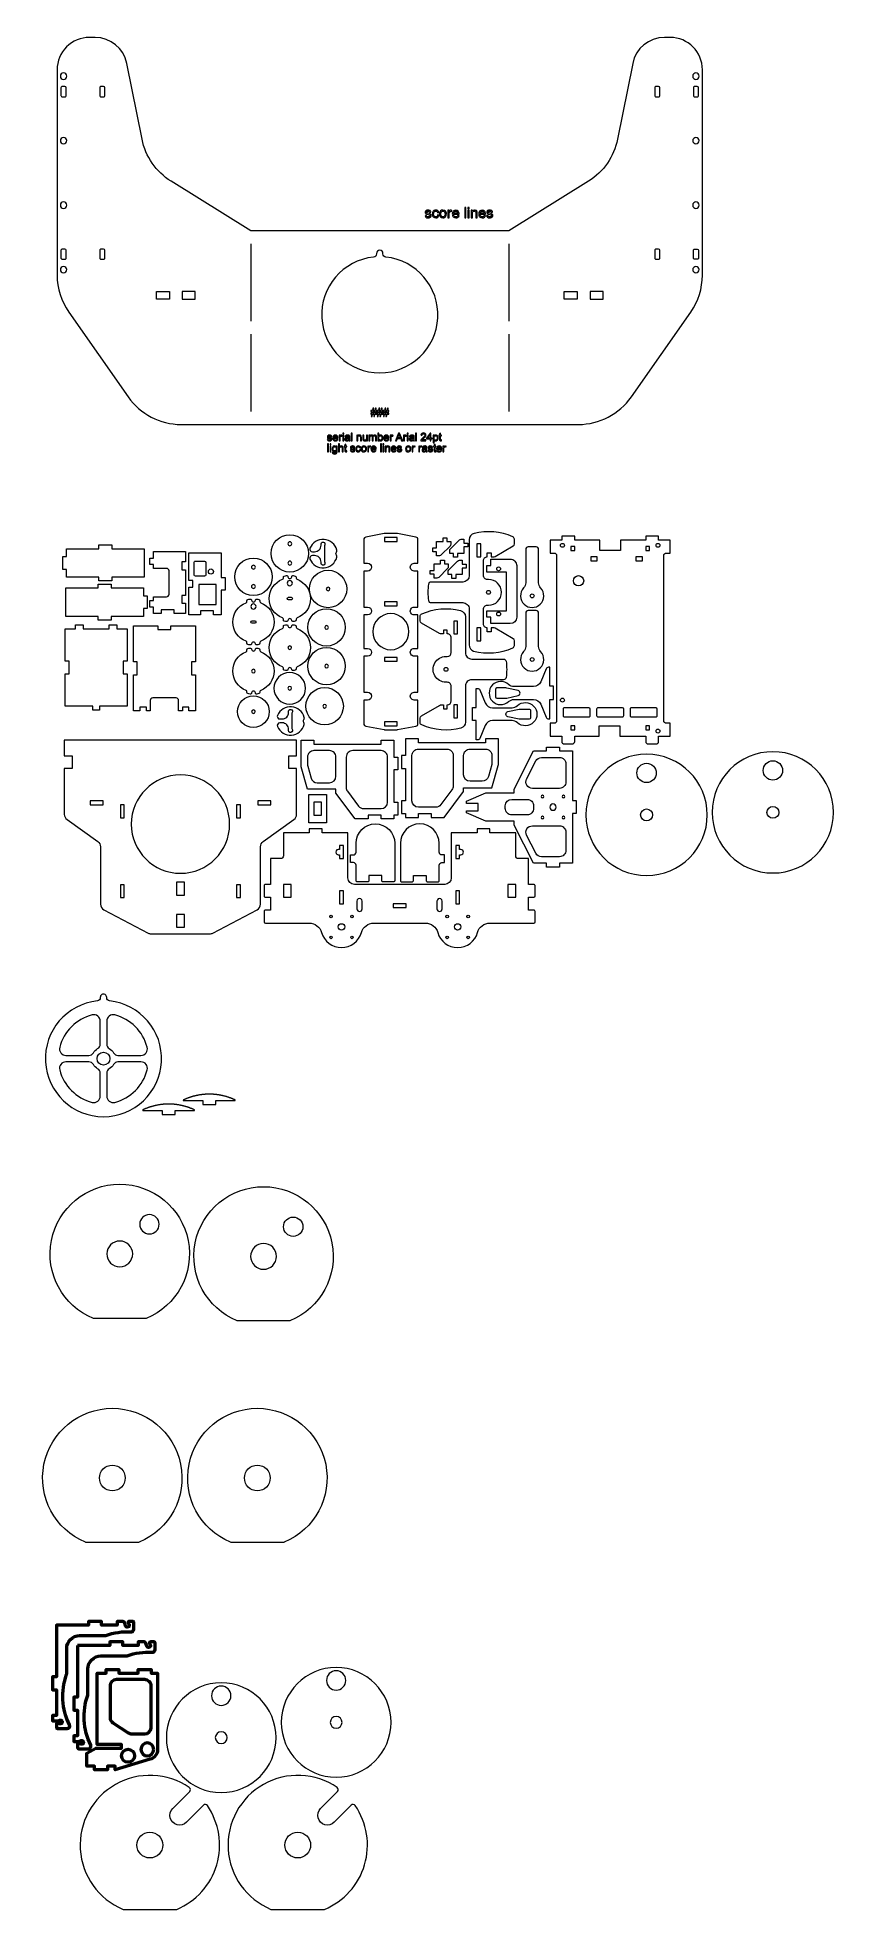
# Model space of a CAD drawing. Header units: millimetres. Extents: x -386 to 231, y -1182 to 269.
import ezdxf
from ezdxf.lldxf.tags import DXFTag

# ---------------------------------------------------------------- set-up
doc = ezdxf.new("R2010")
doc.units = ezdxf.units.MM
doc.header["$MEASUREMENT"] = 0
for name, color, linetype in [('1.5MM_ACCENTS', 7, 'Continuous'), ('1.5MM_ENDCAPS', 7, 'Continuous'), ('3MM_ACCENTS', 7, 'Continuous'), ('3MM_BATTERY_TUBE_ENDCAPS', 7, 'Continuous'), ('3MM_E-CHASSIS', 7, 'Continuous'), ('3MM_ENDCAPS', 7, 'Continuous'), ('3MM_MAIN_INTERNAL_STRUCTUR', 7, 'Continuous'), ('3MM_POLY_SHELL', 7, 'Continuous'), ('3MM_TOPSIDE_ADAPTER', 7, 'Continuous'), ('6MM_ENDCAPS', 7, 'Continuous'), ('6MM_MAIN_INTERNAL_STRUCTURE', 7, 'Continuous')]:
    doc.layers.add(name, color=color, linetype=linetype)
tags = doc.linetypes.add('New Line1', pattern=[0.8, 0.5, -0.3]).pattern_tags.tags
tags[6:7] = [DXFTag(74, 4), DXFTag(75, 0), DXFTag(340, '0'), DXFTag(46, 1.0), DXFTag(50, 0.0), DXFTag(44, 0.0), DXFTag(45, 0.0)]
tags[4:5] = [DXFTag(74, 4), DXFTag(75, 0), DXFTag(340, '0'), DXFTag(46, 1.0), DXFTag(50, 0.0), DXFTag(44, 0.0), DXFTag(45, 0.0)]
tags = doc.linetypes.add('New Line2', pattern=[0.8, 0.5, -0.3]).pattern_tags.tags
tags[6:7] = [DXFTag(74, 4), DXFTag(75, 0), DXFTag(340, '0'), DXFTag(46, 1.0), DXFTag(50, 0.0), DXFTag(44, 0.0), DXFTag(45, 0.0)]
tags[4:5] = [DXFTag(74, 4), DXFTag(75, 0), DXFTag(340, '0'), DXFTag(46, 1.0), DXFTag(50, 0.0), DXFTag(44, 0.0), DXFTag(45, 0.0)]
tags = doc.linetypes.add('New Line3', pattern=[0.8, 0.5, -0.3]).pattern_tags.tags
tags[6:7] = [DXFTag(74, 4), DXFTag(75, 0), DXFTag(340, '0'), DXFTag(46, 1.0), DXFTag(50, 0.0), DXFTag(44, 0.0), DXFTag(45, 0.0)]
tags[4:5] = [DXFTag(74, 4), DXFTag(75, 0), DXFTag(340, '0'), DXFTag(46, 1.0), DXFTag(50, 0.0), DXFTag(44, 0.0), DXFTag(45, 0.0)]
tags = doc.linetypes.add('New Line4', pattern=[0.8, 0.5, -0.3]).pattern_tags.tags
tags[6:7] = [DXFTag(74, 4), DXFTag(75, 0), DXFTag(340, '0'), DXFTag(46, 1.0), DXFTag(50, 0.0), DXFTag(44, 0.0), DXFTag(45, 0.0)]
tags[4:5] = [DXFTag(74, 4), DXFTag(75, 0), DXFTag(340, '0'), DXFTag(46, 1.0), DXFTag(50, 0.0), DXFTag(44, 0.0), DXFTag(45, 0.0)]

msp = doc.modelspace()

# ---------------------------------------------------------------- linework, layer by layer
at = {"layer": '1.5MM_ACCENTS', "color": 30, "lineweight": 9}
for points, knots in [([(-348.4402, -897.1234), (-348.1962, -897.2251), (-347.9348, -897.2774), (-347.6707, -897.2774), (-347.6707, -897.2774), (-347.6707, -897.2774), (-307.6707, -897.2774), (-307.6707, -897.2774), (-307.6707, -897.2774), (-307.4067, -897.2774), (-307.1452, -897.2251), (-306.9015, -897.1235), (-306.9015, -897.1235), (-283.1408, -887.2232), (-269.6712, -861.9281), (-274.7194, -836.6872), (-274.7194, -836.6872), (-279.7675, -811.4463), (-301.9298, -793.2774), (-327.6706, -793.2774), (-327.6706, -793.2774), (-353.4113, -793.2773), (-375.5738, -811.446), (-380.622, -836.6869), (-380.622, -836.6869), (-385.6703, -861.9277), (-372.2009, -887.223), (-348.4402, -897.1234)], [0, 0, 0, 0, 0.125, 0.125, 0.125, 0.125, 0.25, 0.25, 0.25, 0.25, 0.375, 0.375, 0.375, 0.375, 0.5, 0.5, 0.5, 0.5, 0.625, 0.625, 0.625, 0.625, 0.75, 0.75, 0.75, 0.75, 1, 1, 1, 1]), ([(-236.0575, -897.1234), (-235.8135, -897.2251), (-235.5521, -897.2774), (-235.288, -897.2774), (-235.288, -897.2774), (-235.288, -897.2774), (-195.288, -897.2774), (-195.288, -897.2774), (-195.288, -897.2774), (-195.024, -897.2774), (-194.7625, -897.2251), (-194.5188, -897.1235), (-194.5188, -897.1235), (-170.7581, -887.2232), (-157.2885, -861.9281), (-162.3367, -836.6872), (-162.3367, -836.6872), (-167.3848, -811.4463), (-189.5471, -793.2774), (-215.2879, -793.2774), (-215.2879, -793.2774), (-241.0286, -793.2773), (-263.1911, -811.446), (-268.2393, -836.6869), (-268.2393, -836.6869), (-273.2876, -861.9277), (-259.8182, -887.223), (-236.0575, -897.1234)], [0, 0, 0, 0, 0.125, 0.125, 0.125, 0.125, 0.25, 0.25, 0.25, 0.25, 0.375, 0.375, 0.375, 0.375, 0.5, 0.5, 0.5, 0.5, 0.625, 0.625, 0.625, 0.625, 0.75, 0.75, 0.75, 0.75, 1, 1, 1, 1]), ([(-317.6707, -847.2774), (-317.6707, -841.7545), (-322.1479, -837.2774), (-327.6707, -837.2774), (-327.6707, -837.2774), (-333.1936, -837.2774), (-337.6707, -841.7545), (-337.6707, -847.2773), (-337.6707, -847.2773), (-337.6707, -852.8002), (-333.1936, -857.2773), (-327.6708, -857.2774), (-327.6708, -857.2774), (-322.1479, -857.2774), (-317.6708, -852.8003), (-317.6707, -847.2774)], [0, 0, 0, 0, 0.2, 0.2, 0.2, 0.2, 0.4, 0.4, 0.4, 0.4, 0.6, 0.6, 0.6, 0.6, 1, 1, 1, 1]), ([(-205.288, -847.2774), (-205.288, -841.7545), (-209.7652, -837.2774), (-215.288, -837.2774), (-215.288, -837.2774), (-220.8109, -837.2774), (-225.288, -841.7545), (-225.288, -847.2773), (-225.288, -847.2773), (-225.288, -852.8002), (-220.8109, -857.2773), (-215.2881, -857.2774), (-215.2881, -857.2774), (-209.7652, -857.2774), (-205.2881, -852.8003), (-205.288, -847.2774)], [0, 0, 0, 0, 0.2, 0.2, 0.2, 0.2, 0.4, 0.4, 0.4, 0.4, 0.6, 0.6, 0.6, 0.6, 1, 1, 1, 1])]:
    msp.add_open_spline(points, degree=3, knots=knots, dxfattribs=at)
at = {"layer": '1.5MM_ENDCAPS', "color": 30, "lineweight": 9}
for points, knots in [([(-342.2863, -723.5846), (-342.2863, -723.5846), (-301.4941, -723.5846), (-301.4941, -723.5846), (-301.4941, -723.5846), (-277.5898, -713.8334), (-263.9312, -688.5264), (-268.8996, -663.1924), (-268.8996, -663.1924), (-273.868, -637.8583), (-296.0734, -619.5847), (-321.89, -619.5846), (-321.89, -619.5846), (-347.7067, -619.5845), (-369.9122, -637.8581), (-374.8807, -663.1921), (-374.8807, -663.1921), (-379.8492, -688.5261), (-366.1908, -713.8333), (-342.2863, -723.5846)], [0, 0, 0, 0, 0.166666667, 0.166666667, 0.166666667, 0.166666667, 0.333333333, 0.333333333, 0.333333333, 0.333333333, 0.5, 0.5, 0.5, 0.5, 0.666666667, 0.666666667, 0.666666667, 0.666666667, 1, 1, 1, 1]), ([(-230.8734, -725.4847), (-230.8734, -725.4847), (-190.0812, -725.4847), (-190.0812, -725.4847), (-190.0812, -725.4847), (-166.1769, -715.7336), (-152.5183, -690.4265), (-157.4867, -665.0925), (-157.4867, -665.0925), (-162.4551, -639.7584), (-184.6605, -621.4848), (-210.4771, -621.4847), (-210.4771, -621.4847), (-236.2938, -621.4846), (-258.4993, -639.7582), (-263.4678, -665.0922), (-263.4678, -665.0922), (-268.4363, -690.4262), (-254.7779, -715.7333), (-230.8734, -725.4847)], [0, 0, 0, 0, 0.166666667, 0.166666667, 0.166666667, 0.166666667, 0.333333333, 0.333333333, 0.333333333, 0.333333333, 0.5, 0.5, 0.5, 0.5, 0.666666667, 0.666666667, 0.666666667, 0.666666667, 1, 1, 1, 1]), ([(-291.4092, -650.6036), (-291.4092, -646.4615), (-294.7671, -643.1036), (-298.9092, -643.1036), (-298.9092, -643.1036), (-303.0513, -643.1036), (-306.4092, -646.4615), (-306.4092, -650.6036), (-306.4092, -650.6036), (-306.4092, -654.7458), (-303.0514, -658.1036), (-298.9092, -658.1036), (-298.9092, -658.1036), (-294.7671, -658.1037), (-291.4092, -654.7458), (-291.4092, -650.6037)], [0, 0, 0, 0, 0.2, 0.2, 0.2, 0.2, 0.4, 0.4, 0.4, 0.4, 0.6, 0.6, 0.6, 0.6, 1, 1, 1, 1]), ([(-179.9963, -652.5037), (-179.9963, -648.3616), (-183.3542, -645.0037), (-187.4963, -645.0037), (-187.4963, -645.0037), (-191.6384, -645.0037), (-194.9963, -648.3616), (-194.9963, -652.5037), (-194.9963, -652.5037), (-194.9963, -656.6459), (-191.6385, -660.0037), (-187.4963, -660.0037), (-187.4963, -660.0037), (-183.3542, -660.0037), (-179.9963, -656.6459), (-179.9963, -652.5037)], [0, 0, 0, 0, 0.2, 0.2, 0.2, 0.2, 0.4, 0.4, 0.4, 0.4, 0.6, 0.6, 0.6, 0.6, 1, 1, 1, 1]), ([(-311.8902, -673.5846), (-311.8902, -668.0618), (-316.3673, -663.5846), (-321.8902, -663.5846), (-321.8902, -663.5846), (-327.413, -663.5846), (-331.8902, -668.0617), (-331.8902, -673.5846), (-331.8902, -673.5846), (-331.8902, -679.1074), (-327.4131, -683.5846), (-321.8902, -683.5846), (-321.8902, -683.5846), (-316.3674, -683.5846), (-311.8902, -679.1074), (-311.8902, -673.5847)], [0, 0, 0, 0, 0.2, 0.2, 0.2, 0.2, 0.4, 0.4, 0.4, 0.4, 0.6, 0.6, 0.6, 0.6, 1, 1, 1, 1]), ([(-200.4773, -675.4847), (-200.4773, -669.9619), (-204.9544, -665.4847), (-210.4773, -665.4847), (-210.4773, -665.4847), (-216.0001, -665.4847), (-220.4773, -669.9618), (-220.4773, -675.4847), (-220.4773, -675.4847), (-220.4773, -681.0075), (-216.0002, -685.4847), (-210.4773, -685.4847), (-210.4773, -685.4847), (-204.9545, -685.4847), (-200.4773, -681.0076), (-200.4773, -675.4848)], [0, 0, 0, 0, 0.2, 0.2, 0.2, 0.2, 0.4, 0.4, 0.4, 0.4, 0.6, 0.6, 0.6, 0.6, 1, 1, 1, 1])]:
    msp.add_open_spline(points, degree=3, knots=knots, dxfattribs=at)
at = {"layer": '3MM_ACCENTS', "color": 240, "lineweight": 9}
for points, knots in [([(-329.7937, -477.4473), (-305.9953, -479.9665), (-288.3317, -500.6713), (-289.5931, -524.5692), (-289.5931, -524.5692), (-290.8545, -548.467), (-310.5995, -567.1974), (-334.5307, -567.1973), (-334.5307, -567.1973), (-358.4618, -567.1972), (-378.2067, -548.4668), (-379.468, -524.5689), (-379.468, -524.5689), (-380.7293, -500.6711), (-363.0656, -479.9664), (-339.2674, -477.4473), (-339.2674, -477.4473), (-337.9957, -477.3127), (-337.0305, -476.24), (-337.0305, -474.9612), (-337.0305, -474.9612), (-337.0305, -474.9612), (-337.0305, -474.6973), (-337.0305, -474.6973), (-337.0305, -474.6973), (-337.0305, -473.8041), (-336.554, -472.9788), (-335.7805, -472.5322), (-335.7805, -472.5322), (-335.007, -472.0857), (-334.054, -472.0857), (-333.2805, -472.5322), (-333.2805, -472.5322), (-332.507, -472.9788), (-332.0305, -473.8041), (-332.0305, -474.6973), (-332.0305, -474.6973), (-332.0305, -474.6973), (-332.0305, -474.9612), (-332.0305, -474.9612), (-332.0305, -474.9612), (-332.0305, -476.24), (-331.0654, -477.3127), (-329.7937, -477.4473)], [0, 0, 0, 0, 0.083333333, 0.083333333, 0.083333333, 0.083333333, 0.166666667, 0.166666667, 0.166666667, 0.166666667, 0.25, 0.25, 0.25, 0.25, 0.333333333, 0.333333333, 0.333333333, 0.333333333, 0.416666667, 0.416666667, 0.416666667, 0.416666667, 0.5, 0.5, 0.5, 0.5, 0.583333333, 0.583333333, 0.583333333, 0.583333333, 0.666666667, 0.666666667, 0.666666667, 0.666666667, 0.75, 0.75, 0.75, 0.75, 0.833333333, 0.833333333, 0.833333333, 0.833333333, 1, 1, 1, 1]), ([(-343.2805, -488.3087), (-341.7832, -487.9221), (-340.1912, -488.2501), (-338.9687, -489.1971), (-338.9687, -489.1971), (-337.7461, -490.1441), (-337.0305, -491.6035), (-337.0305, -493.1499), (-337.0305, -493.1499), (-337.0305, -493.1499), (-337.0305, -510.9389), (-337.0305, -510.9389), (-337.0305, -510.9389), (-337.0306, -512.368), (-337.7929, -513.6885), (-339.0305, -514.4031), (-339.0305, -514.4031), (-340.3987, -515.193), (-341.5349, -516.3291), (-342.3248, -517.6973), (-342.3248, -517.6973), (-343.0393, -518.9349), (-344.3598, -519.6973), (-345.7889, -519.6973), (-345.7889, -519.6973), (-345.7889, -519.6973), (-363.5779, -519.6973), (-363.5779, -519.6973), (-363.5779, -519.6973), (-365.1244, -519.6973), (-366.5838, -518.9817), (-367.5308, -517.7591), (-367.5308, -517.7591), (-368.4778, -516.5366), (-368.8058, -514.9446), (-368.4191, -513.4473), (-368.4191, -513.4473), (-365.236, -501.119), (-355.6089, -491.4919), (-343.2805, -488.3087)], [0, 0, 0, 0, 0.090909091, 0.090909091, 0.090909091, 0.090909091, 0.181818182, 0.181818182, 0.181818182, 0.181818182, 0.272727273, 0.272727273, 0.272727273, 0.272727273, 0.363636364, 0.363636364, 0.363636364, 0.363636364, 0.454545455, 0.454545455, 0.454545455, 0.454545455, 0.545454545, 0.545454545, 0.545454545, 0.545454545, 0.636363636, 0.636363636, 0.636363636, 0.636363636, 0.727272727, 0.727272727, 0.727272727, 0.727272727, 0.818181818, 0.818181818, 0.818181818, 0.818181818, 1, 1, 1, 1]), ([(-332.0305, -493.1499), (-332.0305, -491.6035), (-331.315, -490.1441), (-330.0924, -489.1971), (-330.0924, -489.1971), (-328.8698, -488.2501), (-327.2779, -487.9221), (-325.7805, -488.3087), (-325.7805, -488.3087), (-313.4522, -491.4919), (-303.8251, -501.119), (-300.6419, -513.4473), (-300.6419, -513.4473), (-300.2553, -514.9447), (-300.5833, -516.5366), (-301.5303, -517.7591), (-301.5303, -517.7591), (-302.4773, -518.9817), (-303.9367, -519.6973), (-305.4832, -519.6973), (-305.4832, -519.6973), (-305.4832, -519.6973), (-323.2722, -519.6973), (-323.2722, -519.6973), (-323.2722, -519.6973), (-324.7013, -519.6973), (-326.0218, -518.9349), (-326.7363, -517.6973), (-326.7363, -517.6973), (-327.5262, -516.3291), (-328.6624, -515.193), (-330.0305, -514.4031), (-330.0305, -514.4031), (-331.2681, -513.6885), (-332.0305, -512.368), (-332.0305, -510.9389), (-332.0305, -510.9389), (-332.0305, -510.9389), (-332.0305, -493.1499), (-332.0305, -493.1499)], [0, 0, 0, 0, 0.090909091, 0.090909091, 0.090909091, 0.090909091, 0.181818182, 0.181818182, 0.181818182, 0.181818182, 0.272727273, 0.272727273, 0.272727273, 0.272727273, 0.363636364, 0.363636364, 0.363636364, 0.363636364, 0.454545455, 0.454545455, 0.454545455, 0.454545455, 0.545454545, 0.545454545, 0.545454545, 0.545454545, 0.636363636, 0.636363636, 0.636363636, 0.636363636, 0.727272727, 0.727272727, 0.727272727, 0.727272727, 0.818181818, 0.818181818, 0.818181818, 0.818181818, 1, 1, 1, 1]), ([(-329.5305, -522.1973), (-329.5305, -519.4359), (-331.7691, -517.1973), (-334.5305, -517.1973), (-334.5305, -517.1973), (-337.292, -517.1973), (-339.5305, -519.4359), (-339.5305, -522.1973), (-339.5305, -522.1973), (-339.5306, -524.9587), (-337.292, -527.1973), (-334.5306, -527.1973), (-334.5306, -527.1973), (-331.7691, -527.1973), (-329.5306, -524.9588), (-329.5305, -522.1973)], [0, 0, 0, 0, 0.2, 0.2, 0.2, 0.2, 0.4, 0.4, 0.4, 0.4, 0.6, 0.6, 0.6, 0.6, 1, 1, 1, 1]), ([(-337.0305, -551.2447), (-337.0306, -552.7911), (-337.7461, -554.2505), (-338.9687, -555.1975), (-338.9687, -555.1975), (-340.1913, -556.1445), (-341.7832, -556.4725), (-343.2805, -556.0859), (-343.2805, -556.0859), (-355.6089, -552.9027), (-365.236, -543.2756), (-368.4191, -530.9473), (-368.4191, -530.9473), (-368.8058, -529.45), (-368.4778, -527.858), (-367.5308, -526.6354), (-367.5308, -526.6354), (-366.5838, -525.4129), (-365.1244, -524.6973), (-363.5779, -524.6973), (-363.5779, -524.6973), (-363.5779, -524.6973), (-345.7889, -524.6973), (-345.7889, -524.6973), (-345.7889, -524.6973), (-344.3598, -524.6973), (-343.0393, -525.4597), (-342.3248, -526.6973), (-342.3248, -526.6973), (-341.5349, -528.0655), (-340.3987, -529.2016), (-339.0305, -529.9915), (-339.0305, -529.9915), (-337.7929, -530.7061), (-337.0305, -532.0266), (-337.0305, -533.4556), (-337.0305, -533.4556), (-337.0305, -533.4556), (-337.0305, -551.2447), (-337.0305, -551.2447)], [0, 0, 0, 0, 0.090909091, 0.090909091, 0.090909091, 0.090909091, 0.181818182, 0.181818182, 0.181818182, 0.181818182, 0.272727273, 0.272727273, 0.272727273, 0.272727273, 0.363636364, 0.363636364, 0.363636364, 0.363636364, 0.454545455, 0.454545455, 0.454545455, 0.454545455, 0.545454545, 0.545454545, 0.545454545, 0.545454545, 0.636363636, 0.636363636, 0.636363636, 0.636363636, 0.727272727, 0.727272727, 0.727272727, 0.727272727, 0.818181818, 0.818181818, 0.818181818, 0.818181818, 1, 1, 1, 1]), ([(-305.4831, -524.6973), (-303.9367, -524.6973), (-302.4773, -525.4129), (-301.5303, -526.6355), (-301.5303, -526.6355), (-300.5833, -527.858), (-300.2553, -529.45), (-300.6419, -530.9473), (-300.6419, -530.9473), (-303.8251, -543.2756), (-313.4522, -552.9027), (-325.7805, -556.0859), (-325.7805, -556.0859), (-327.2779, -556.4725), (-328.8698, -556.1445), (-330.0924, -555.1975), (-330.0924, -555.1975), (-331.315, -554.2505), (-332.0305, -552.7911), (-332.0305, -551.2447), (-332.0305, -551.2447), (-332.0305, -551.2447), (-332.0305, -533.4556), (-332.0305, -533.4556), (-332.0305, -533.4556), (-332.0305, -532.0266), (-331.2681, -530.7061), (-330.0305, -529.9915), (-330.0305, -529.9915), (-328.6624, -529.2016), (-327.5262, -528.0655), (-326.7363, -526.6973), (-326.7363, -526.6973), (-326.0218, -525.4597), (-324.7013, -524.6973), (-323.2722, -524.6973), (-323.2722, -524.6973), (-323.2722, -524.6973), (-305.4831, -524.6973), (-305.4831, -524.6973)], [0, 0, 0, 0, 0.090909091, 0.090909091, 0.090909091, 0.090909091, 0.181818182, 0.181818182, 0.181818182, 0.181818182, 0.272727273, 0.272727273, 0.272727273, 0.272727273, 0.363636364, 0.363636364, 0.363636364, 0.363636364, 0.454545455, 0.454545455, 0.454545455, 0.454545455, 0.545454545, 0.545454545, 0.545454545, 0.545454545, 0.636363636, 0.636363636, 0.636363636, 0.636363636, 0.727272727, 0.727272727, 0.727272727, 0.727272727, 0.818181818, 0.818181818, 0.818181818, 0.818181818, 1, 1, 1, 1]), ([(-272.5284, -554.2303), (-272.5284, -554.2303), (-272.2311, -554.0918), (-272.2311, -554.0918), (-272.2311, -554.0918), (-272.2311, -554.0918), (-271.9331, -553.9554), (-271.9331, -553.9554), (-271.9331, -553.9554), (-271.9331, -553.9554), (-271.6345, -553.8212), (-271.6345, -553.8212), (-271.6345, -553.8212), (-271.6345, -553.8212), (-271.3351, -553.6892), (-271.3351, -553.6892), (-271.3351, -553.6892), (-271.3351, -553.6892), (-271.035, -553.5594), (-271.035, -553.5594), (-271.035, -553.5594), (-271.035, -553.5594), (-270.7343, -553.4318), (-270.7343, -553.4318), (-270.7343, -553.4318), (-270.7343, -553.4318), (-270.4329, -553.3062), (-270.4329, -553.3062), (-270.4329, -553.3062), (-270.4329, -553.3062), (-270.1308, -553.183), (-270.1308, -553.183), (-270.1308, -553.183), (-270.1308, -553.183), (-269.8281, -553.062), (-269.8281, -553.062), (-269.8281, -553.062), (-269.8281, -553.062), (-269.5248, -552.943), (-269.5248, -552.943), (-269.5248, -552.943), (-269.5248, -552.943), (-269.2208, -552.8263), (-269.2208, -552.8263), (-269.2208, -552.8263), (-269.2208, -552.8263), (-268.9163, -552.7118), (-268.9163, -552.7118), (-268.9163, -552.7118), (-268.9163, -552.7118), (-268.6111, -552.5994), (-268.6111, -552.5994), (-268.6111, -552.5994), (-268.6111, -552.5994), (-268.3054, -552.4892), (-268.3054, -552.4892), (-268.3054, -552.4892), (-268.3054, -552.4892), (-267.9991, -552.3812), (-267.9991, -552.3812), (-267.9991, -552.3812), (-267.9991, -552.3812), (-267.6922, -552.2754), (-267.6922, -552.2754), (-267.6922, -552.2754), (-267.6922, -552.2754), (-267.3848, -552.1717), (-267.3848, -552.1717), (-267.3848, -552.1717), (-267.3848, -552.1717), (-267.0768, -552.0703), (-267.0768, -552.0703), (-267.0768, -552.0703), (-267.0768, -552.0703), (-266.7683, -551.9711), (-266.7683, -551.9711), (-266.7683, -551.9711), (-266.7683, -551.9711), (-266.4593, -551.874), (-266.4593, -551.874), (-266.4593, -551.874), (-266.4593, -551.874), (-266.1498, -551.7791), (-266.1498, -551.7791), (-266.1498, -551.7791), (-266.1498, -551.7791), (-265.8398, -551.6862), (-265.8398, -551.6862), (-265.8398, -551.6862), (-265.8398, -551.6862), (-265.5294, -551.5958), (-265.5294, -551.5958), (-265.5294, -551.5958), (-265.5294, -551.5958), (-265.2184, -551.5073), (-265.2184, -551.5073), (-265.2184, -551.5073), (-265.2184, -551.5073), (-264.907, -551.4212), (-264.907, -551.4212), (-264.907, -551.4212), (-264.907, -551.4212), (-264.5951, -551.3372), (-264.5951, -551.3372), (-264.5951, -551.3372), (-264.5951, -551.3372), (-264.2829, -551.2554), (-264.2829, -551.2554), (-264.2829, -551.2554), (-264.2829, -551.2554), (-263.9701, -551.1758), (-263.9701, -551.1758), (-263.9701, -551.1758), (-263.9701, -551.1758), (-263.657, -551.0983), (-263.657, -551.0983), (-263.657, -551.0983), (-263.657, -551.0983), (-263.3435, -551.0231), (-263.3435, -551.0231), (-263.3435, -551.0231), (-263.3435, -551.0231), (-263.0296, -550.95), (-263.0296, -550.95), (-263.0296, -550.95), (-263.0296, -550.95), (-262.7153, -550.8791), (-262.7153, -550.8791), (-262.7153, -550.8791), (-262.7153, -550.8791), (-262.4006, -550.8103), (-262.4006, -550.8103), (-262.4006, -550.8103), (-262.4006, -550.8103), (-262.0856, -550.7437), (-262.0856, -550.7437), (-262.0856, -550.7437), (-262.0856, -550.7437), (-261.7702, -550.6794), (-261.7702, -550.6794), (-261.7702, -550.6794), (-261.7702, -550.6794), (-261.4545, -550.6172), (-261.4545, -550.6172), (-261.4545, -550.6172), (-261.4545, -550.6172), (-261.1385, -550.5572), (-261.1385, -550.5572), (-261.1385, -550.5572), (-261.1385, -550.5572), (-260.8222, -550.4994), (-260.8222, -550.4994), (-260.8222, -550.4994), (-260.8222, -550.4994), (-260.5056, -550.4438), (-260.5056, -550.4438), (-260.5056, -550.4438), (-260.5056, -550.4438), (-260.1887, -550.3903), (-260.1887, -550.3903), (-260.1887, -550.3903), (-260.1887, -550.3903), (-259.8715, -550.3391), (-259.8715, -550.3391), (-259.8715, -550.3391), (-259.8715, -550.3391), (-259.5541, -550.2899), (-259.5541, -550.2899), (-259.5541, -550.2899), (-259.5541, -550.2899), (-259.2364, -550.2431), (-259.2364, -550.2431), (-259.2364, -550.2431), (-259.2364, -550.2431), (-258.9184, -550.1983), (-258.9184, -550.1983), (-258.9184, -550.1983), (-258.9184, -550.1983), (-258.6002, -550.1558), (-258.6002, -550.1558), (-258.6002, -550.1558), (-258.6002, -550.1558), (-258.2819, -550.1154), (-258.2819, -550.1154), (-258.2819, -550.1154), (-258.2819, -550.1154), (-257.9633, -550.0772), (-257.9633, -550.0772), (-257.9633, -550.0772), (-257.9633, -550.0772), (-257.6445, -550.0412), (-257.6445, -550.0412), (-257.6445, -550.0412), (-257.6445, -550.0412), (-257.3255, -550.0073), (-257.3255, -550.0073), (-257.3255, -550.0073), (-257.3255, -550.0073), (-257.0064, -549.9758), (-257.0064, -549.9758), (-257.0064, -549.9758), (-257.0064, -549.9758), (-256.6871, -549.9463), (-256.6871, -549.9463), (-256.6871, -549.9463), (-256.6871, -549.9463), (-256.3676, -549.919), (-256.3676, -549.919), (-256.3676, -549.919), (-256.3676, -549.919), (-256.048, -549.894), (-256.048, -549.894), (-256.048, -549.894), (-256.048, -549.894), (-255.7283, -549.871), (-255.7283, -549.871), (-255.7283, -549.871), (-255.7283, -549.871), (-255.4085, -549.8503), (-255.4085, -549.8503), (-255.4085, -549.8503), (-255.4085, -549.8503), (-255.0886, -549.8318), (-255.0886, -549.8318), (-255.0886, -549.8318), (-255.0886, -549.8318), (-254.7685, -549.8154), (-254.7685, -549.8154), (-254.7685, -549.8154), (-254.7685, -549.8154), (-254.4484, -549.8013), (-254.4484, -549.8013), (-254.4484, -549.8013), (-254.4484, -549.8013), (-254.1283, -549.7893), (-254.1283, -549.7893), (-254.1283, -549.7893), (-254.1283, -549.7893), (-253.808, -549.7794), (-253.808, -549.7794), (-253.808, -549.7794), (-253.808, -549.7794), (-253.4878, -549.7718), (-253.4878, -549.7718), (-253.4878, -549.7718), (-253.4878, -549.7718), (-253.1675, -549.7663), (-253.1675, -549.7663), (-253.1675, -549.7663), (-253.1675, -549.7663), (-252.8471, -549.7631), (-252.8471, -549.7631), (-252.8471, -549.7631), (-252.8471, -549.7631), (-252.5268, -549.762), (-252.5268, -549.762), (-252.5268, -549.762), (-252.5268, -549.762), (-252.2064, -549.7631), (-252.2064, -549.7631), (-252.2064, -549.7631), (-252.2064, -549.7631), (-251.8861, -549.7663), (-251.8861, -549.7663), (-251.8861, -549.7663), (-251.8861, -549.7663), (-251.5658, -549.7718), (-251.5658, -549.7718), (-251.5658, -549.7718), (-251.5658, -549.7718), (-251.2455, -549.7794), (-251.2455, -549.7794), (-251.2455, -549.7794), (-251.2455, -549.7794), (-250.9253, -549.7893), (-250.9253, -549.7893), (-250.9253, -549.7893), (-250.9253, -549.7893), (-250.6051, -549.8013), (-250.6051, -549.8013), (-250.6051, -549.8013), (-250.6051, -549.8013), (-250.285, -549.8154), (-250.285, -549.8154), (-250.285, -549.8154), (-250.285, -549.8154), (-249.965, -549.8318), (-249.965, -549.8318), (-249.965, -549.8318), (-249.965, -549.8318), (-249.6451, -549.8504), (-249.6451, -549.8504), (-249.6451, -549.8504), (-249.6451, -549.8504), (-249.3252, -549.871), (-249.3252, -549.871), (-249.3252, -549.871), (-249.3252, -549.871), (-249.0055, -549.894), (-249.0055, -549.894), (-249.0055, -549.894), (-249.0055, -549.894), (-248.6859, -549.919), (-248.6859, -549.919), (-248.6859, -549.919), (-248.6859, -549.919), (-248.3665, -549.9464), (-248.3665, -549.9464), (-248.3665, -549.9464), (-248.3665, -549.9464), (-248.0472, -549.9758), (-248.0472, -549.9758), (-248.0472, -549.9758), (-248.0472, -549.9758), (-247.728, -550.0073), (-247.728, -550.0073), (-247.728, -550.0073), (-247.728, -550.0073), (-247.4091, -550.0413), (-247.4091, -550.0413), (-247.4091, -550.0413), (-247.4091, -550.0413), (-247.0903, -550.0773), (-247.0903, -550.0773), (-247.0903, -550.0773), (-247.0903, -550.0773), (-246.7717, -550.1154), (-246.7717, -550.1154), (-246.7717, -550.1154), (-246.7717, -550.1154), (-246.4533, -550.1558), (-246.4533, -550.1558), (-246.4533, -550.1558), (-246.4533, -550.1558), (-246.1351, -550.1984), (-246.1351, -550.1984), (-246.1351, -550.1984), (-246.1351, -550.1984), (-245.8172, -550.2431), (-245.8172, -550.2431), (-245.8172, -550.2431), (-245.8172, -550.2431), (-245.4995, -550.2899), (-245.4995, -550.2899), (-245.4995, -550.2899), (-245.4995, -550.2899), (-245.1821, -550.3391), (-245.1821, -550.3391), (-245.1821, -550.3391), (-245.1821, -550.3391), (-244.8649, -550.3904), (-244.8649, -550.3904), (-244.8649, -550.3904), (-244.8649, -550.3904), (-244.548, -550.4438), (-244.548, -550.4438), (-244.548, -550.4438), (-244.548, -550.4438), (-244.2314, -550.4995), (-244.2314, -550.4995), (-244.2314, -550.4995), (-244.2314, -550.4995), (-243.915, -550.5573), (-243.915, -550.5573), (-243.915, -550.5573), (-243.915, -550.5573), (-243.599, -550.6173), (-243.599, -550.6173), (-243.599, -550.6173), (-243.599, -550.6173), (-243.2833, -550.6794), (-243.2833, -550.6794), (-243.2833, -550.6794), (-243.2833, -550.6794), (-242.968, -550.7437), (-242.968, -550.7437), (-242.968, -550.7437), (-242.968, -550.7437), (-242.653, -550.8103), (-242.653, -550.8103), (-242.653, -550.8103), (-242.653, -550.8103), (-242.3383, -550.8791), (-242.3383, -550.8791), (-242.3383, -550.8791), (-242.3383, -550.8791), (-242.024, -550.95), (-242.024, -550.95), (-242.024, -550.95), (-242.024, -550.95), (-241.7101, -551.0231), (-241.7101, -551.0231), (-241.7101, -551.0231), (-241.7101, -551.0231), (-241.3966, -551.0984), (-241.3966, -551.0984), (-241.3966, -551.0984), (-241.3966, -551.0984), (-241.0834, -551.1758), (-241.0834, -551.1758), (-241.0834, -551.1758), (-241.0834, -551.1758), (-240.7707, -551.2555), (-240.7707, -551.2555), (-240.7707, -551.2555), (-240.7707, -551.2555), (-240.4584, -551.3373), (-240.4584, -551.3373), (-240.4584, -551.3373), (-240.4584, -551.3373), (-240.1466, -551.4213), (-240.1466, -551.4213), (-240.1466, -551.4213), (-240.1466, -551.4213), (-239.8352, -551.5075), (-239.8352, -551.5075), (-239.8352, -551.5075), (-239.8352, -551.5075), (-239.5242, -551.5958), (-239.5242, -551.5958), (-239.5242, -551.5958), (-239.5242, -551.5958), (-239.2138, -551.6864), (-239.2138, -551.6864), (-239.2138, -551.6864), (-239.2138, -551.6864), (-238.9038, -551.7791), (-238.9038, -551.7791), (-238.9038, -551.7791), (-238.9038, -551.7791), (-238.5943, -551.874), (-238.5943, -551.874), (-238.5943, -551.874), (-238.5943, -551.874), (-238.2853, -551.9711), (-238.2853, -551.9711), (-238.2853, -551.9711), (-238.2853, -551.9711), (-237.9768, -552.0704), (-237.9768, -552.0704), (-237.9768, -552.0704), (-237.9768, -552.0704), (-237.6688, -552.1717), (-237.6688, -552.1717), (-237.6688, -552.1717), (-237.6688, -552.1717), (-237.3614, -552.2755), (-237.3614, -552.2755), (-237.3614, -552.2755), (-237.3614, -552.2755), (-237.0545, -552.3813), (-237.0545, -552.3813), (-237.0545, -552.3813), (-237.0545, -552.3813), (-236.7482, -552.4892), (-236.7482, -552.4892), (-236.7482, -552.4892), (-236.7482, -552.4892), (-236.4425, -552.5995), (-236.4425, -552.5995), (-236.4425, -552.5995), (-236.4425, -552.5995), (-236.1373, -552.7119), (-236.1373, -552.7119), (-236.1373, -552.7119), (-236.1373, -552.7119), (-235.8328, -552.8264), (-235.8328, -552.8264), (-235.8328, -552.8264), (-235.8328, -552.8264), (-235.5288, -552.943), (-235.5288, -552.943), (-235.5288, -552.943), (-235.5288, -552.943), (-235.2255, -553.062), (-235.2255, -553.062), (-235.2255, -553.062), (-235.2255, -553.062), (-234.9228, -553.1831), (-234.9228, -553.1831), (-234.9228, -553.1831), (-234.9228, -553.1831), (-234.6207, -553.3064), (-234.6207, -553.3064), (-234.6207, -553.3064), (-234.6207, -553.3064), (-234.3193, -553.4319), (-234.3193, -553.4319), (-234.3193, -553.4319), (-234.3193, -553.4319), (-234.0186, -553.5594), (-234.0186, -553.5594), (-234.0186, -553.5594), (-234.0186, -553.5594), (-233.7185, -553.6893), (-233.7185, -553.6893), (-233.7185, -553.6893), (-233.7185, -553.6893), (-233.4192, -553.8213), (-233.4192, -553.8213), (-233.4192, -553.8213), (-233.4192, -553.8213), (-233.1205, -553.9555), (-233.1205, -553.9555), (-233.1205, -553.9555), (-233.1205, -553.9555), (-232.8225, -554.0919), (-232.8225, -554.0919), (-232.8225, -554.0919), (-232.8225, -554.0919), (-232.5253, -554.2304), (-232.5253, -554.2304), (-232.5253, -554.2304), (-232.5253, -554.2304), (-232.487, -554.2525), (-232.487, -554.2525), (-232.487, -554.2525), (-232.487, -554.2525), (-232.4539, -554.28), (-232.4539, -554.28), (-232.4539, -554.28), (-232.4539, -554.28), (-232.4264, -554.3121), (-232.4264, -554.3121), (-232.4264, -554.3121), (-232.4264, -554.3121), (-232.4048, -554.3481), (-232.4048, -554.3481), (-232.4048, -554.3481), (-232.4048, -554.3481), (-232.3896, -554.3871), (-232.3896, -554.3871), (-232.3896, -554.3871), (-232.3896, -554.3871), (-232.381, -554.4285), (-232.381, -554.4285), (-232.381, -554.4285), (-232.381, -554.4285), (-232.3795, -554.4716), (-232.3795, -554.4716), (-232.3795, -554.4716), (-232.3795, -554.4716), (-232.3855, -554.5154), (-232.3855, -554.5154), (-232.3855, -554.5154), (-232.3855, -554.5154), (-232.3987, -554.5577), (-232.3987, -554.5577), (-232.3987, -554.5577), (-232.3987, -554.5577), (-232.4183, -554.5961), (-232.4183, -554.5961), (-232.4183, -554.5961), (-232.4183, -554.5961), (-232.4436, -554.6301), (-232.4436, -554.6301), (-232.4436, -554.6301), (-232.4436, -554.6301), (-232.4741, -554.659), (-232.4741, -554.659), (-232.4741, -554.659), (-232.4741, -554.659), (-232.5089, -554.6825), (-232.5089, -554.6825), (-232.5089, -554.6825), (-232.5089, -554.6825), (-232.5476, -554.6998), (-232.5476, -554.6998), (-232.5476, -554.6998), (-232.5476, -554.6998), (-232.5893, -554.7107), (-232.5893, -554.7107), (-232.5893, -554.7107), (-232.5893, -554.7107), (-232.6335, -554.7143), (-232.6335, -554.7143), (-232.6335, -554.7143), (-232.6335, -554.7143), (-247.5269, -554.7143), (-247.5269, -554.7143), (-247.5269, -554.7143), (-247.5269, -554.7143), (-247.5269, -557.7143), (-247.5269, -557.7143), (-247.5269, -557.7143), (-247.5269, -557.7143), (-257.5269, -557.7143), (-257.5269, -557.7143), (-257.5269, -557.7143), (-257.5269, -557.7143), (-257.5269, -554.7143), (-257.5269, -554.7143), (-257.5269, -554.7143), (-257.5269, -554.7143), (-272.4202, -554.7143), (-272.4202, -554.7143), (-272.4202, -554.7143), (-272.4202, -554.7143), (-272.4644, -554.7107), (-272.4644, -554.7107), (-272.4644, -554.7107), (-272.4644, -554.7107), (-272.5061, -554.6998), (-272.5061, -554.6998), (-272.5061, -554.6998), (-272.5061, -554.6998), (-272.5447, -554.6824), (-272.5447, -554.6824), (-272.5447, -554.6824), (-272.5447, -554.6824), (-272.5796, -554.659), (-272.5796, -554.659), (-272.5796, -554.659), (-272.5796, -554.659), (-272.61, -554.63), (-272.61, -554.63), (-272.61, -554.63), (-272.61, -554.63), (-272.6354, -554.596), (-272.6354, -554.596), (-272.6354, -554.596), (-272.6354, -554.596), (-272.655, -554.5576), (-272.655, -554.5576), (-272.655, -554.5576), (-272.655, -554.5576), (-272.6682, -554.5152), (-272.6682, -554.5152), (-272.6682, -554.5152), (-272.6682, -554.5152), (-272.6741, -554.4714), (-272.6741, -554.4714), (-272.6741, -554.4714), (-272.6741, -554.4714), (-272.6725, -554.4284), (-272.6725, -554.4284), (-272.6725, -554.4284), (-272.6725, -554.4284), (-272.664, -554.387), (-272.664, -554.387), (-272.664, -554.387), (-272.664, -554.387), (-272.6487, -554.3479), (-272.6487, -554.3479), (-272.6487, -554.3479), (-272.6487, -554.3479), (-272.6272, -554.312), (-272.6272, -554.312), (-272.6272, -554.312), (-272.6272, -554.312), (-272.5997, -554.2799), (-272.5997, -554.2799), (-272.5997, -554.2799), (-272.5997, -554.2799), (-272.5666, -554.2524), (-272.5666, -554.2524), (-272.5666, -554.2524), (-272.5666, -554.2524), (-272.5284, -554.2303), (-272.5284, -554.2303)], [0, 0, 0, 0, 0.006024096, 0.006024096, 0.006024096, 0.006024096, 0.012048193, 0.012048193, 0.012048193, 0.012048193, 0.018072289, 0.018072289, 0.018072289, 0.018072289, 0.024096386, 0.024096386, 0.024096386, 0.024096386, 0.030120482, 0.030120482, 0.030120482, 0.030120482, 0.036144578, 0.036144578, 0.036144578, 0.036144578, 0.042168675, 0.042168675, 0.042168675, 0.042168675, 0.048192771, 0.048192771, 0.048192771, 0.048192771, 0.054216867, 0.054216867, 0.054216867, 0.054216867, 0.060240964, 0.060240964, 0.060240964, 0.060240964, 0.06626506, 0.06626506, 0.06626506, 0.06626506, 0.072289157, 0.072289157, 0.072289157, 0.072289157, 0.078313253, 0.078313253, 0.078313253, 0.078313253, 0.084337349, 0.084337349, 0.084337349, 0.084337349, 0.090361446, 0.090361446, 0.090361446, 0.090361446, 0.096385542, 0.096385542, 0.096385542, 0.096385542, 0.102409639, 0.102409639, 0.102409639, 0.102409639, 0.108433735, 0.108433735, 0.108433735, 0.108433735, 0.114457831, 0.114457831, 0.114457831, 0.114457831, 0.120481928, 0.120481928, 0.120481928, 0.120481928, 0.126506024, 0.126506024, 0.126506024, 0.126506024, 0.13253012, 0.13253012, 0.13253012, 0.13253012, 0.138554217, 0.138554217, 0.138554217, 0.138554217, 0.144578313, 0.144578313, 0.144578313, 0.144578313, 0.15060241, 0.15060241, 0.15060241, 0.15060241, 0.156626506, 0.156626506, 0.156626506, 0.156626506, 0.162650602, 0.162650602, 0.162650602, 0.162650602, 0.168674699, 0.168674699, 0.168674699, 0.168674699, 0.174698795, 0.174698795, 0.174698795, 0.174698795, 0.180722892, 0.180722892, 0.180722892, 0.180722892, 0.186746988, 0.186746988, 0.186746988, 0.186746988, 0.192771084, 0.192771084, 0.192771084, 0.192771084, 0.198795181, 0.198795181, 0.198795181, 0.198795181, 0.204819277, 0.204819277, 0.204819277, 0.204819277, 0.210843373, 0.210843373, 0.210843373, 0.210843373, 0.21686747, 0.21686747, 0.21686747, 0.21686747, 0.222891566, 0.222891566, 0.222891566, 0.222891566, 0.228915663, 0.228915663, 0.228915663, 0.228915663, 0.234939759, 0.234939759, 0.234939759, 0.234939759, 0.240963855, 0.240963855, 0.240963855, 0.240963855, 0.246987952, 0.246987952, 0.246987952, 0.246987952, 0.253012048, 0.253012048, 0.253012048, 0.253012048, 0.259036145, 0.259036145, 0.259036145, 0.259036145, 0.265060241, 0.265060241, 0.265060241, 0.265060241, 0.271084337, 0.271084337, 0.271084337, 0.271084337, 0.277108434, 0.277108434, 0.277108434, 0.277108434, 0.28313253, 0.28313253, 0.28313253, 0.28313253, 0.289156627, 0.289156627, 0.289156627, 0.289156627, 0.295180723, 0.295180723, 0.295180723, 0.295180723, 0.301204819, 0.301204819, 0.301204819, 0.301204819, 0.307228916, 0.307228916, 0.307228916, 0.307228916, 0.313253012, 0.313253012, 0.313253012, 0.313253012, 0.319277108, 0.319277108, 0.319277108, 0.319277108, 0.325301205, 0.325301205, 0.325301205, 0.325301205, 0.331325301, 0.331325301, 0.331325301, 0.331325301, 0.337349398, 0.337349398, 0.337349398, 0.337349398, 0.343373494, 0.343373494, 0.343373494, 0.343373494, 0.34939759, 0.34939759, 0.34939759, 0.34939759, 0.355421687, 0.355421687, 0.355421687, 0.355421687, 0.361445783, 0.361445783, 0.361445783, 0.361445783, 0.36746988, 0.36746988, 0.36746988, 0.36746988, 0.373493976, 0.373493976, 0.373493976, 0.373493976, 0.379518072, 0.379518072, 0.379518072, 0.379518072, 0.385542169, 0.385542169, 0.385542169, 0.385542169, 0.391566265, 0.391566265, 0.391566265, 0.391566265, 0.397590361, 0.397590361, 0.397590361, 0.397590361, 0.403614458, 0.403614458, 0.403614458, 0.403614458, 0.409638554, 0.409638554, 0.409638554, 0.409638554, 0.415662651, 0.415662651, 0.415662651, 0.415662651, 0.421686747, 0.421686747, 0.421686747, 0.421686747, 0.427710843, 0.427710843, 0.427710843, 0.427710843, 0.43373494, 0.43373494, 0.43373494, 0.43373494, 0.439759036, 0.439759036, 0.439759036, 0.439759036, 0.445783133, 0.445783133, 0.445783133, 0.445783133, 0.451807229, 0.451807229, 0.451807229, 0.451807229, 0.457831325, 0.457831325, 0.457831325, 0.457831325, 0.463855422, 0.463855422, 0.463855422, 0.463855422, 0.469879518, 0.469879518, 0.469879518, 0.469879518, 0.475903614, 0.475903614, 0.475903614, 0.475903614, 0.481927711, 0.481927711, 0.481927711, 0.481927711, 0.487951807, 0.487951807, 0.487951807, 0.487951807, 0.493975904, 0.493975904, 0.493975904, 0.493975904, 0.5, 0.5, 0.5, 0.5, 0.506024096, 0.506024096, 0.506024096, 0.506024096, 0.512048193, 0.512048193, 0.512048193, 0.512048193, 0.518072289, 0.518072289, 0.518072289, 0.518072289, 0.524096386, 0.524096386, 0.524096386, 0.524096386, 0.530120482, 0.530120482, 0.530120482, 0.530120482, 0.536144578, 0.536144578, 0.536144578, 0.536144578, 0.542168675, 0.542168675, 0.542168675, 0.542168675, 0.548192771, 0.548192771, 0.548192771, 0.548192771, 0.554216867, 0.554216867, 0.554216867, 0.554216867, 0.560240964, 0.560240964, 0.560240964, 0.560240964, 0.56626506, 0.56626506, 0.56626506, 0.56626506, 0.572289157, 0.572289157, 0.572289157, 0.572289157, 0.578313253, 0.578313253, 0.578313253, 0.578313253, 0.584337349, 0.584337349, 0.584337349, 0.584337349, 0.590361446, 0.590361446, 0.590361446, 0.590361446, 0.596385542, 0.596385542, 0.596385542, 0.596385542, 0.602409639, 0.602409639, 0.602409639, 0.602409639, 0.608433735, 0.608433735, 0.608433735, 0.608433735, 0.614457831, 0.614457831, 0.614457831, 0.614457831, 0.620481928, 0.620481928, 0.620481928, 0.620481928, 0.626506024, 0.626506024, 0.626506024, 0.626506024, 0.63253012, 0.63253012, 0.63253012, 0.63253012, 0.638554217, 0.638554217, 0.638554217, 0.638554217, 0.644578313, 0.644578313, 0.644578313, 0.644578313, 0.65060241, 0.65060241, 0.65060241, 0.65060241, 0.656626506, 0.656626506, 0.656626506, 0.656626506, 0.662650602, 0.662650602, 0.662650602, 0.662650602, 0.668674699, 0.668674699, 0.668674699, 0.668674699, 0.674698795, 0.674698795, 0.674698795, 0.674698795, 0.680722892, 0.680722892, 0.680722892, 0.680722892, 0.686746988, 0.686746988, 0.686746988, 0.686746988, 0.692771084, 0.692771084, 0.692771084, 0.692771084, 0.698795181, 0.698795181, 0.698795181, 0.698795181, 0.704819277, 0.704819277, 0.704819277, 0.704819277, 0.710843373, 0.710843373, 0.710843373, 0.710843373, 0.71686747, 0.71686747, 0.71686747, 0.71686747, 0.722891566, 0.722891566, 0.722891566, 0.722891566, 0.728915663, 0.728915663, 0.728915663, 0.728915663, 0.734939759, 0.734939759, 0.734939759, 0.734939759, 0.740963855, 0.740963855, 0.740963855, 0.740963855, 0.746987952, 0.746987952, 0.746987952, 0.746987952, 0.753012048, 0.753012048, 0.753012048, 0.753012048, 0.759036145, 0.759036145, 0.759036145, 0.759036145, 0.765060241, 0.765060241, 0.765060241, 0.765060241, 0.771084337, 0.771084337, 0.771084337, 0.771084337, 0.777108434, 0.777108434, 0.777108434, 0.777108434, 0.78313253, 0.78313253, 0.78313253, 0.78313253, 0.789156627, 0.789156627, 0.789156627, 0.789156627, 0.795180723, 0.795180723, 0.795180723, 0.795180723, 0.801204819, 0.801204819, 0.801204819, 0.801204819, 0.807228916, 0.807228916, 0.807228916, 0.807228916, 0.813253012, 0.813253012, 0.813253012, 0.813253012, 0.819277108, 0.819277108, 0.819277108, 0.819277108, 0.825301205, 0.825301205, 0.825301205, 0.825301205, 0.831325301, 0.831325301, 0.831325301, 0.831325301, 0.837349398, 0.837349398, 0.837349398, 0.837349398, 0.843373494, 0.843373494, 0.843373494, 0.843373494, 0.84939759, 0.84939759, 0.84939759, 0.84939759, 0.855421687, 0.855421687, 0.855421687, 0.855421687, 0.861445783, 0.861445783, 0.861445783, 0.861445783, 0.86746988, 0.86746988, 0.86746988, 0.86746988, 0.873493976, 0.873493976, 0.873493976, 0.873493976, 0.879518072, 0.879518072, 0.879518072, 0.879518072, 0.885542169, 0.885542169, 0.885542169, 0.885542169, 0.891566265, 0.891566265, 0.891566265, 0.891566265, 0.897590361, 0.897590361, 0.897590361, 0.897590361, 0.903614458, 0.903614458, 0.903614458, 0.903614458, 0.909638554, 0.909638554, 0.909638554, 0.909638554, 0.915662651, 0.915662651, 0.915662651, 0.915662651, 0.921686747, 0.921686747, 0.921686747, 0.921686747, 0.927710843, 0.927710843, 0.927710843, 0.927710843, 0.93373494, 0.93373494, 0.93373494, 0.93373494, 0.939759036, 0.939759036, 0.939759036, 0.939759036, 0.945783133, 0.945783133, 0.945783133, 0.945783133, 0.951807229, 0.951807229, 0.951807229, 0.951807229, 0.957831325, 0.957831325, 0.957831325, 0.957831325, 0.963855422, 0.963855422, 0.963855422, 0.963855422, 0.969879518, 0.969879518, 0.969879518, 0.969879518, 0.975903614, 0.975903614, 0.975903614, 0.975903614, 0.981927711, 0.981927711, 0.981927711, 0.981927711, 0.987951807, 0.987951807, 0.987951807, 0.987951807, 1, 1, 1, 1]), ([(-304.0137, -561.9108), (-304.0137, -561.9108), (-303.7164, -561.7723), (-303.7164, -561.7723), (-303.7164, -561.7723), (-303.7164, -561.7723), (-303.4184, -561.6359), (-303.4184, -561.6359), (-303.4184, -561.6359), (-303.4184, -561.6359), (-303.1198, -561.5017), (-303.1198, -561.5017), (-303.1198, -561.5017), (-303.1198, -561.5017), (-302.8204, -561.3697), (-302.8204, -561.3697), (-302.8204, -561.3697), (-302.8204, -561.3697), (-302.5203, -561.2399), (-302.5203, -561.2399), (-302.5203, -561.2399), (-302.5203, -561.2399), (-302.2196, -561.1123), (-302.2196, -561.1123), (-302.2196, -561.1123), (-302.2196, -561.1123), (-301.9182, -560.9868), (-301.9182, -560.9868), (-301.9182, -560.9868), (-301.9182, -560.9868), (-301.6161, -560.8635), (-301.6161, -560.8635), (-301.6161, -560.8635), (-301.6161, -560.8635), (-301.3134, -560.7425), (-301.3134, -560.7425), (-301.3134, -560.7425), (-301.3134, -560.7425), (-301.0101, -560.6235), (-301.0101, -560.6235), (-301.0101, -560.6235), (-301.0101, -560.6235), (-300.7061, -560.5068), (-300.7061, -560.5068), (-300.7061, -560.5068), (-300.7061, -560.5068), (-300.4016, -560.3923), (-300.4016, -560.3923), (-300.4016, -560.3923), (-300.4016, -560.3923), (-300.0964, -560.2799), (-300.0964, -560.2799), (-300.0964, -560.2799), (-300.0964, -560.2799), (-299.7907, -560.1697), (-299.7907, -560.1697), (-299.7907, -560.1697), (-299.7907, -560.1697), (-299.4844, -560.0617), (-299.4844, -560.0617), (-299.4844, -560.0617), (-299.4844, -560.0617), (-299.1775, -559.9559), (-299.1775, -559.9559), (-299.1775, -559.9559), (-299.1775, -559.9559), (-298.8701, -559.8523), (-298.8701, -559.8523), (-298.8701, -559.8523), (-298.8701, -559.8523), (-298.5621, -559.7508), (-298.5621, -559.7508), (-298.5621, -559.7508), (-298.5621, -559.7508), (-298.2536, -559.6516), (-298.2536, -559.6516), (-298.2536, -559.6516), (-298.2536, -559.6516), (-297.9446, -559.5544), (-297.9446, -559.5544), (-297.9446, -559.5544), (-297.9446, -559.5544), (-297.6351, -559.4596), (-297.6351, -559.4596), (-297.6351, -559.4596), (-297.6351, -559.4596), (-297.3251, -559.3668), (-297.3251, -559.3668), (-297.3251, -559.3668), (-297.3251, -559.3668), (-297.0147, -559.2763), (-297.0147, -559.2763), (-297.0147, -559.2763), (-297.0147, -559.2763), (-296.7037, -559.1879), (-296.7037, -559.1879), (-296.7037, -559.1879), (-296.7037, -559.1879), (-296.3923, -559.1017), (-296.3923, -559.1017), (-296.3923, -559.1017), (-296.3923, -559.1017), (-296.0804, -559.0177), (-296.0804, -559.0177), (-296.0804, -559.0177), (-296.0804, -559.0177), (-295.7682, -558.9359), (-295.7682, -558.9359), (-295.7682, -558.9359), (-295.7682, -558.9359), (-295.4554, -558.8563), (-295.4554, -558.8563), (-295.4554, -558.8563), (-295.4554, -558.8563), (-295.1423, -558.7788), (-295.1423, -558.7788), (-295.1423, -558.7788), (-295.1423, -558.7788), (-294.8288, -558.7036), (-294.8288, -558.7036), (-294.8288, -558.7036), (-294.8288, -558.7036), (-294.5149, -558.6305), (-294.5149, -558.6305), (-294.5149, -558.6305), (-294.5149, -558.6305), (-294.2006, -558.5596), (-294.2006, -558.5596), (-294.2006, -558.5596), (-294.2006, -558.5596), (-293.8859, -558.4908), (-293.8859, -558.4908), (-293.8859, -558.4908), (-293.8859, -558.4908), (-293.5709, -558.4243), (-293.5709, -558.4243), (-293.5709, -558.4243), (-293.5709, -558.4243), (-293.2555, -558.3599), (-293.2555, -558.3599), (-293.2555, -558.3599), (-293.2555, -558.3599), (-292.9398, -558.2976), (-292.9398, -558.2976), (-292.9398, -558.2976), (-292.9398, -558.2976), (-292.6238, -558.2377), (-292.6238, -558.2377), (-292.6238, -558.2377), (-292.6238, -558.2377), (-292.3075, -558.1799), (-292.3075, -558.1799), (-292.3075, -558.1799), (-292.3075, -558.1799), (-291.9909, -558.1243), (-291.9909, -558.1243), (-291.9909, -558.1243), (-291.9909, -558.1243), (-291.674, -558.0707), (-291.674, -558.0707), (-291.674, -558.0707), (-291.674, -558.0707), (-291.3568, -558.0196), (-291.3568, -558.0196), (-291.3568, -558.0196), (-291.3568, -558.0196), (-291.0394, -557.9705), (-291.0394, -557.9705), (-291.0394, -557.9705), (-291.0394, -557.9705), (-290.7217, -557.9235), (-290.7217, -557.9235), (-290.7217, -557.9235), (-290.7217, -557.9235), (-290.4037, -557.8787), (-290.4037, -557.8787), (-290.4037, -557.8787), (-290.4037, -557.8787), (-290.0855, -557.8363), (-290.0855, -557.8363), (-290.0855, -557.8363), (-290.0855, -557.8363), (-289.7672, -557.7958), (-289.7672, -557.7958), (-289.7672, -557.7958), (-289.7672, -557.7958), (-289.4486, -557.7577), (-289.4486, -557.7577), (-289.4486, -557.7577), (-289.4486, -557.7577), (-289.1298, -557.7217), (-289.1298, -557.7217), (-289.1298, -557.7217), (-289.1298, -557.7217), (-288.8108, -557.6879), (-288.8108, -557.6879), (-288.8108, -557.6879), (-288.8108, -557.6879), (-288.4917, -557.6563), (-288.4917, -557.6563), (-288.4917, -557.6563), (-288.4917, -557.6563), (-288.1724, -557.6268), (-288.1724, -557.6268), (-288.1724, -557.6268), (-288.1724, -557.6268), (-287.8529, -557.5996), (-287.8529, -557.5996), (-287.8529, -557.5996), (-287.8529, -557.5996), (-287.5333, -557.5745), (-287.5333, -557.5745), (-287.5333, -557.5745), (-287.5333, -557.5745), (-287.2136, -557.5516), (-287.2136, -557.5516), (-287.2136, -557.5516), (-287.2136, -557.5516), (-286.8938, -557.5308), (-286.8938, -557.5308), (-286.8938, -557.5308), (-286.8938, -557.5308), (-286.5739, -557.5123), (-286.5739, -557.5123), (-286.5739, -557.5123), (-286.5739, -557.5123), (-286.2538, -557.4959), (-286.2538, -557.4959), (-286.2538, -557.4959), (-286.2538, -557.4959), (-285.9337, -557.4818), (-285.9337, -557.4818), (-285.9337, -557.4818), (-285.9337, -557.4818), (-285.6136, -557.4697), (-285.6136, -557.4697), (-285.6136, -557.4697), (-285.6136, -557.4697), (-285.2933, -557.4599), (-285.2933, -557.4599), (-285.2933, -557.4599), (-285.2933, -557.4599), (-284.9731, -557.4523), (-284.9731, -557.4523), (-284.9731, -557.4523), (-284.9731, -557.4523), (-284.6528, -557.4468), (-284.6528, -557.4468), (-284.6528, -557.4468), (-284.6528, -557.4468), (-284.3324, -557.4436), (-284.3324, -557.4436), (-284.3324, -557.4436), (-284.3324, -557.4436), (-284.0121, -557.4425), (-284.0121, -557.4425), (-284.0121, -557.4425), (-284.0121, -557.4425), (-283.6917, -557.4436), (-283.6917, -557.4436), (-283.6917, -557.4436), (-283.6917, -557.4436), (-283.3714, -557.4468), (-283.3714, -557.4468), (-283.3714, -557.4468), (-283.3714, -557.4468), (-283.0511, -557.4523), (-283.0511, -557.4523), (-283.0511, -557.4523), (-283.0511, -557.4523), (-282.7308, -557.4599), (-282.7308, -557.4599), (-282.7308, -557.4599), (-282.7308, -557.4599), (-282.4106, -557.4697), (-282.4106, -557.4697), (-282.4106, -557.4697), (-282.4106, -557.4697), (-282.0904, -557.4818), (-282.0904, -557.4818), (-282.0904, -557.4818), (-282.0904, -557.4818), (-281.7703, -557.4959), (-281.7703, -557.4959), (-281.7703, -557.4959), (-281.7703, -557.4959), (-281.4503, -557.5123), (-281.4503, -557.5123), (-281.4503, -557.5123), (-281.4503, -557.5123), (-281.1304, -557.5309), (-281.1304, -557.5309), (-281.1304, -557.5309), (-281.1304, -557.5309), (-280.8105, -557.5516), (-280.8105, -557.5516), (-280.8105, -557.5516), (-280.8105, -557.5516), (-280.4908, -557.5745), (-280.4908, -557.5745), (-280.4908, -557.5745), (-280.4908, -557.5745), (-280.1712, -557.5996), (-280.1712, -557.5996), (-280.1712, -557.5996), (-280.1712, -557.5996), (-279.8518, -557.6269), (-279.8518, -557.6269), (-279.8518, -557.6269), (-279.8518, -557.6269), (-279.5325, -557.6563), (-279.5325, -557.6563), (-279.5325, -557.6563), (-279.5325, -557.6563), (-279.2133, -557.6879), (-279.2133, -557.6879), (-279.2133, -557.6879), (-279.2133, -557.6879), (-278.8944, -557.7218), (-278.8944, -557.7218), (-278.8944, -557.7218), (-278.8944, -557.7218), (-278.5756, -557.7578), (-278.5756, -557.7578), (-278.5756, -557.7578), (-278.5756, -557.7578), (-278.257, -557.7958), (-278.257, -557.7958), (-278.257, -557.7958), (-278.257, -557.7958), (-277.9386, -557.8363), (-277.9386, -557.8363), (-277.9386, -557.8363), (-277.9386, -557.8363), (-277.6204, -557.8789), (-277.6204, -557.8789), (-277.6204, -557.8789), (-277.6204, -557.8789), (-277.3025, -557.9235), (-277.3025, -557.9235), (-277.3025, -557.9235), (-277.3025, -557.9235), (-276.9848, -557.9705), (-276.9848, -557.9705), (-276.9848, -557.9705), (-276.9848, -557.9705), (-276.6674, -558.0196), (-276.6674, -558.0196), (-276.6674, -558.0196), (-276.6674, -558.0196), (-276.3502, -558.0709), (-276.3502, -558.0709), (-276.3502, -558.0709), (-276.3502, -558.0709), (-276.0333, -558.1243), (-276.0333, -558.1243), (-276.0333, -558.1243), (-276.0333, -558.1243), (-275.7167, -558.18), (-275.7167, -558.18), (-275.7167, -558.18), (-275.7167, -558.18), (-275.4003, -558.2378), (-275.4003, -558.2378), (-275.4003, -558.2378), (-275.4003, -558.2378), (-275.0843, -558.2978), (-275.0843, -558.2978), (-275.0843, -558.2978), (-275.0843, -558.2978), (-274.7686, -558.36), (-274.7686, -558.36), (-274.7686, -558.36), (-274.7686, -558.36), (-274.4533, -558.4243), (-274.4533, -558.4243), (-274.4533, -558.4243), (-274.4533, -558.4243), (-274.1383, -558.4909), (-274.1383, -558.4909), (-274.1383, -558.4909), (-274.1383, -558.4909), (-273.8236, -558.5596), (-273.8236, -558.5596), (-273.8236, -558.5596), (-273.8236, -558.5596), (-273.5093, -558.6305), (-273.5093, -558.6305), (-273.5093, -558.6305), (-273.5093, -558.6305), (-273.1954, -558.7036), (-273.1954, -558.7036), (-273.1954, -558.7036), (-273.1954, -558.7036), (-272.8819, -558.7789), (-272.8819, -558.7789), (-272.8819, -558.7789), (-272.8819, -558.7789), (-272.5687, -558.8563), (-272.5687, -558.8563), (-272.5687, -558.8563), (-272.5687, -558.8563), (-272.256, -558.936), (-272.256, -558.936), (-272.256, -558.936), (-272.256, -558.936), (-271.9437, -559.0178), (-271.9437, -559.0178), (-271.9437, -559.0178), (-271.9437, -559.0178), (-271.6319, -559.1018), (-271.6319, -559.1018), (-271.6319, -559.1018), (-271.6319, -559.1018), (-271.3205, -559.188), (-271.3205, -559.188), (-271.3205, -559.188), (-271.3205, -559.188), (-271.0095, -559.2763), (-271.0095, -559.2763), (-271.0095, -559.2763), (-271.0095, -559.2763), (-270.6991, -559.3669), (-270.6991, -559.3669), (-270.6991, -559.3669), (-270.6991, -559.3669), (-270.3891, -559.4596), (-270.3891, -559.4596), (-270.3891, -559.4596), (-270.3891, -559.4596), (-270.0796, -559.5544), (-270.0796, -559.5544), (-270.0796, -559.5544), (-270.0796, -559.5544), (-269.7706, -559.6516), (-269.7706, -559.6516), (-269.7706, -559.6516), (-269.7706, -559.6516), (-269.4621, -559.7509), (-269.4621, -559.7509), (-269.4621, -559.7509), (-269.4621, -559.7509), (-269.1541, -559.8523), (-269.1541, -559.8523), (-269.1541, -559.8523), (-269.1541, -559.8523), (-268.8467, -559.956), (-268.8467, -559.956), (-268.8467, -559.956), (-268.8467, -559.956), (-268.5398, -560.0618), (-268.5398, -560.0618), (-268.5398, -560.0618), (-268.5398, -560.0618), (-268.2335, -560.1698), (-268.2335, -560.1698), (-268.2335, -560.1698), (-268.2335, -560.1698), (-267.9278, -560.28), (-267.9278, -560.28), (-267.9278, -560.28), (-267.9278, -560.28), (-267.6226, -560.3924), (-267.6226, -560.3924), (-267.6226, -560.3924), (-267.6226, -560.3924), (-267.3181, -560.5069), (-267.3181, -560.5069), (-267.3181, -560.5069), (-267.3181, -560.5069), (-267.0141, -560.6236), (-267.0141, -560.6236), (-267.0141, -560.6236), (-267.0141, -560.6236), (-266.7108, -560.7425), (-266.7108, -560.7425), (-266.7108, -560.7425), (-266.7108, -560.7425), (-266.4081, -560.8636), (-266.4081, -560.8636), (-266.4081, -560.8636), (-266.4081, -560.8636), (-266.106, -560.9869), (-266.106, -560.9869), (-266.106, -560.9869), (-266.106, -560.9869), (-265.8046, -561.1124), (-265.8046, -561.1124), (-265.8046, -561.1124), (-265.8046, -561.1124), (-265.5039, -561.24), (-265.5039, -561.24), (-265.5039, -561.24), (-265.5039, -561.24), (-265.2038, -561.3698), (-265.2038, -561.3698), (-265.2038, -561.3698), (-265.2038, -561.3698), (-264.9045, -561.5018), (-264.9045, -561.5018), (-264.9045, -561.5018), (-264.9045, -561.5018), (-264.6058, -561.636), (-264.6058, -561.636), (-264.6058, -561.636), (-264.6058, -561.636), (-264.3078, -561.7724), (-264.3078, -561.7724), (-264.3078, -561.7724), (-264.3078, -561.7724), (-264.0106, -561.9109), (-264.0106, -561.9109), (-264.0106, -561.9109), (-264.0106, -561.9109), (-263.9723, -561.933), (-263.9723, -561.933), (-263.9723, -561.933), (-263.9723, -561.933), (-263.9392, -561.9605), (-263.9392, -561.9605), (-263.9392, -561.9605), (-263.9392, -561.9605), (-263.9117, -561.9926), (-263.9117, -561.9926), (-263.9117, -561.9926), (-263.9117, -561.9926), (-263.8901, -562.0286), (-263.8901, -562.0286), (-263.8901, -562.0286), (-263.8901, -562.0286), (-263.8749, -562.0676), (-263.8749, -562.0676), (-263.8749, -562.0676), (-263.8749, -562.0676), (-263.8663, -562.109), (-263.8663, -562.109), (-263.8663, -562.109), (-263.8663, -562.109), (-263.8648, -562.1521), (-263.8648, -562.1521), (-263.8648, -562.1521), (-263.8648, -562.1521), (-263.8708, -562.1959), (-263.8708, -562.1959), (-263.8708, -562.1959), (-263.8708, -562.1959), (-263.884, -562.2382), (-263.884, -562.2382), (-263.884, -562.2382), (-263.884, -562.2382), (-263.9036, -562.2766), (-263.9036, -562.2766), (-263.9036, -562.2766), (-263.9036, -562.2766), (-263.9289, -562.3106), (-263.9289, -562.3106), (-263.9289, -562.3106), (-263.9289, -562.3106), (-263.9594, -562.3395), (-263.9594, -562.3395), (-263.9594, -562.3395), (-263.9594, -562.3395), (-263.9942, -562.363), (-263.9942, -562.363), (-263.9942, -562.363), (-263.9942, -562.363), (-264.0329, -562.3804), (-264.0329, -562.3804), (-264.0329, -562.3804), (-264.0329, -562.3804), (-264.0746, -562.3912), (-264.0746, -562.3912), (-264.0746, -562.3912), (-264.0746, -562.3912), (-264.1188, -562.3949), (-264.1188, -562.3949), (-264.1188, -562.3949), (-264.1188, -562.3949), (-279.0122, -562.3949), (-279.0122, -562.3949), (-279.0122, -562.3949), (-279.0122, -562.3949), (-279.0122, -565.3949), (-279.0122, -565.3949), (-279.0122, -565.3949), (-279.0122, -565.3949), (-289.0122, -565.3949), (-289.0122, -565.3949), (-289.0122, -565.3949), (-289.0122, -565.3949), (-289.0122, -562.3949), (-289.0122, -562.3949), (-289.0122, -562.3949), (-289.0122, -562.3949), (-303.9055, -562.3949), (-303.9055, -562.3949), (-303.9055, -562.3949), (-303.9055, -562.3949), (-303.9497, -562.3912), (-303.9497, -562.3912), (-303.9497, -562.3912), (-303.9497, -562.3912), (-303.9914, -562.3803), (-303.9914, -562.3803), (-303.9914, -562.3803), (-303.9914, -562.3803), (-304.03, -562.3629), (-304.03, -562.3629), (-304.03, -562.3629), (-304.03, -562.3629), (-304.0649, -562.3395), (-304.0649, -562.3395), (-304.0649, -562.3395), (-304.0649, -562.3395), (-304.0953, -562.3105), (-304.0953, -562.3105), (-304.0953, -562.3105), (-304.0953, -562.3105), (-304.1207, -562.2765), (-304.1207, -562.2765), (-304.1207, -562.2765), (-304.1207, -562.2765), (-304.1403, -562.2381), (-304.1403, -562.2381), (-304.1403, -562.2381), (-304.1403, -562.2381), (-304.1535, -562.1957), (-304.1535, -562.1957), (-304.1535, -562.1957), (-304.1535, -562.1957), (-304.1594, -562.1518), (-304.1594, -562.1518), (-304.1594, -562.1518), (-304.1594, -562.1518), (-304.1578, -562.1089), (-304.1578, -562.1089), (-304.1578, -562.1089), (-304.1578, -562.1089), (-304.1493, -562.0675), (-304.1493, -562.0675), (-304.1493, -562.0675), (-304.1493, -562.0675), (-304.134, -562.0284), (-304.134, -562.0284), (-304.134, -562.0284), (-304.134, -562.0284), (-304.1125, -561.9925), (-304.1125, -561.9925), (-304.1125, -561.9925), (-304.1125, -561.9925), (-304.085, -561.9604), (-304.085, -561.9604), (-304.085, -561.9604), (-304.085, -561.9604), (-304.0519, -561.9329), (-304.0519, -561.9329), (-304.0519, -561.9329), (-304.0519, -561.9329), (-304.0137, -561.9108), (-304.0137, -561.9108)], [0, 0, 0, 0, 0.006024096, 0.006024096, 0.006024096, 0.006024096, 0.012048193, 0.012048193, 0.012048193, 0.012048193, 0.018072289, 0.018072289, 0.018072289, 0.018072289, 0.024096386, 0.024096386, 0.024096386, 0.024096386, 0.030120482, 0.030120482, 0.030120482, 0.030120482, 0.036144578, 0.036144578, 0.036144578, 0.036144578, 0.042168675, 0.042168675, 0.042168675, 0.042168675, 0.048192771, 0.048192771, 0.048192771, 0.048192771, 0.054216867, 0.054216867, 0.054216867, 0.054216867, 0.060240964, 0.060240964, 0.060240964, 0.060240964, 0.06626506, 0.06626506, 0.06626506, 0.06626506, 0.072289157, 0.072289157, 0.072289157, 0.072289157, 0.078313253, 0.078313253, 0.078313253, 0.078313253, 0.084337349, 0.084337349, 0.084337349, 0.084337349, 0.090361446, 0.090361446, 0.090361446, 0.090361446, 0.096385542, 0.096385542, 0.096385542, 0.096385542, 0.102409639, 0.102409639, 0.102409639, 0.102409639, 0.108433735, 0.108433735, 0.108433735, 0.108433735, 0.114457831, 0.114457831, 0.114457831, 0.114457831, 0.120481928, 0.120481928, 0.120481928, 0.120481928, 0.126506024, 0.126506024, 0.126506024, 0.126506024, 0.13253012, 0.13253012, 0.13253012, 0.13253012, 0.138554217, 0.138554217, 0.138554217, 0.138554217, 0.144578313, 0.144578313, 0.144578313, 0.144578313, 0.15060241, 0.15060241, 0.15060241, 0.15060241, 0.156626506, 0.156626506, 0.156626506, 0.156626506, 0.162650602, 0.162650602, 0.162650602, 0.162650602, 0.168674699, 0.168674699, 0.168674699, 0.168674699, 0.174698795, 0.174698795, 0.174698795, 0.174698795, 0.180722892, 0.180722892, 0.180722892, 0.180722892, 0.186746988, 0.186746988, 0.186746988, 0.186746988, 0.192771084, 0.192771084, 0.192771084, 0.192771084, 0.198795181, 0.198795181, 0.198795181, 0.198795181, 0.204819277, 0.204819277, 0.204819277, 0.204819277, 0.210843373, 0.210843373, 0.210843373, 0.210843373, 0.21686747, 0.21686747, 0.21686747, 0.21686747, 0.222891566, 0.222891566, 0.222891566, 0.222891566, 0.228915663, 0.228915663, 0.228915663, 0.228915663, 0.234939759, 0.234939759, 0.234939759, 0.234939759, 0.240963855, 0.240963855, 0.240963855, 0.240963855, 0.246987952, 0.246987952, 0.246987952, 0.246987952, 0.253012048, 0.253012048, 0.253012048, 0.253012048, 0.259036145, 0.259036145, 0.259036145, 0.259036145, 0.265060241, 0.265060241, 0.265060241, 0.265060241, 0.271084337, 0.271084337, 0.271084337, 0.271084337, 0.277108434, 0.277108434, 0.277108434, 0.277108434, 0.28313253, 0.28313253, 0.28313253, 0.28313253, 0.289156627, 0.289156627, 0.289156627, 0.289156627, 0.295180723, 0.295180723, 0.295180723, 0.295180723, 0.301204819, 0.301204819, 0.301204819, 0.301204819, 0.307228916, 0.307228916, 0.307228916, 0.307228916, 0.313253012, 0.313253012, 0.313253012, 0.313253012, 0.319277108, 0.319277108, 0.319277108, 0.319277108, 0.325301205, 0.325301205, 0.325301205, 0.325301205, 0.331325301, 0.331325301, 0.331325301, 0.331325301, 0.337349398, 0.337349398, 0.337349398, 0.337349398, 0.343373494, 0.343373494, 0.343373494, 0.343373494, 0.34939759, 0.34939759, 0.34939759, 0.34939759, 0.355421687, 0.355421687, 0.355421687, 0.355421687, 0.361445783, 0.361445783, 0.361445783, 0.361445783, 0.36746988, 0.36746988, 0.36746988, 0.36746988, 0.373493976, 0.373493976, 0.373493976, 0.373493976, 0.379518072, 0.379518072, 0.379518072, 0.379518072, 0.385542169, 0.385542169, 0.385542169, 0.385542169, 0.391566265, 0.391566265, 0.391566265, 0.391566265, 0.397590361, 0.397590361, 0.397590361, 0.397590361, 0.403614458, 0.403614458, 0.403614458, 0.403614458, 0.409638554, 0.409638554, 0.409638554, 0.409638554, 0.415662651, 0.415662651, 0.415662651, 0.415662651, 0.421686747, 0.421686747, 0.421686747, 0.421686747, 0.427710843, 0.427710843, 0.427710843, 0.427710843, 0.43373494, 0.43373494, 0.43373494, 0.43373494, 0.439759036, 0.439759036, 0.439759036, 0.439759036, 0.445783133, 0.445783133, 0.445783133, 0.445783133, 0.451807229, 0.451807229, 0.451807229, 0.451807229, 0.457831325, 0.457831325, 0.457831325, 0.457831325, 0.463855422, 0.463855422, 0.463855422, 0.463855422, 0.469879518, 0.469879518, 0.469879518, 0.469879518, 0.475903614, 0.475903614, 0.475903614, 0.475903614, 0.481927711, 0.481927711, 0.481927711, 0.481927711, 0.487951807, 0.487951807, 0.487951807, 0.487951807, 0.493975904, 0.493975904, 0.493975904, 0.493975904, 0.5, 0.5, 0.5, 0.5, 0.506024096, 0.506024096, 0.506024096, 0.506024096, 0.512048193, 0.512048193, 0.512048193, 0.512048193, 0.518072289, 0.518072289, 0.518072289, 0.518072289, 0.524096386, 0.524096386, 0.524096386, 0.524096386, 0.530120482, 0.530120482, 0.530120482, 0.530120482, 0.536144578, 0.536144578, 0.536144578, 0.536144578, 0.542168675, 0.542168675, 0.542168675, 0.542168675, 0.548192771, 0.548192771, 0.548192771, 0.548192771, 0.554216867, 0.554216867, 0.554216867, 0.554216867, 0.560240964, 0.560240964, 0.560240964, 0.560240964, 0.56626506, 0.56626506, 0.56626506, 0.56626506, 0.572289157, 0.572289157, 0.572289157, 0.572289157, 0.578313253, 0.578313253, 0.578313253, 0.578313253, 0.584337349, 0.584337349, 0.584337349, 0.584337349, 0.590361446, 0.590361446, 0.590361446, 0.590361446, 0.596385542, 0.596385542, 0.596385542, 0.596385542, 0.602409639, 0.602409639, 0.602409639, 0.602409639, 0.608433735, 0.608433735, 0.608433735, 0.608433735, 0.614457831, 0.614457831, 0.614457831, 0.614457831, 0.620481928, 0.620481928, 0.620481928, 0.620481928, 0.626506024, 0.626506024, 0.626506024, 0.626506024, 0.63253012, 0.63253012, 0.63253012, 0.63253012, 0.638554217, 0.638554217, 0.638554217, 0.638554217, 0.644578313, 0.644578313, 0.644578313, 0.644578313, 0.65060241, 0.65060241, 0.65060241, 0.65060241, 0.656626506, 0.656626506, 0.656626506, 0.656626506, 0.662650602, 0.662650602, 0.662650602, 0.662650602, 0.668674699, 0.668674699, 0.668674699, 0.668674699, 0.674698795, 0.674698795, 0.674698795, 0.674698795, 0.680722892, 0.680722892, 0.680722892, 0.680722892, 0.686746988, 0.686746988, 0.686746988, 0.686746988, 0.692771084, 0.692771084, 0.692771084, 0.692771084, 0.698795181, 0.698795181, 0.698795181, 0.698795181, 0.704819277, 0.704819277, 0.704819277, 0.704819277, 0.710843373, 0.710843373, 0.710843373, 0.710843373, 0.71686747, 0.71686747, 0.71686747, 0.71686747, 0.722891566, 0.722891566, 0.722891566, 0.722891566, 0.728915663, 0.728915663, 0.728915663, 0.728915663, 0.734939759, 0.734939759, 0.734939759, 0.734939759, 0.740963855, 0.740963855, 0.740963855, 0.740963855, 0.746987952, 0.746987952, 0.746987952, 0.746987952, 0.753012048, 0.753012048, 0.753012048, 0.753012048, 0.759036145, 0.759036145, 0.759036145, 0.759036145, 0.765060241, 0.765060241, 0.765060241, 0.765060241, 0.771084337, 0.771084337, 0.771084337, 0.771084337, 0.777108434, 0.777108434, 0.777108434, 0.777108434, 0.78313253, 0.78313253, 0.78313253, 0.78313253, 0.789156627, 0.789156627, 0.789156627, 0.789156627, 0.795180723, 0.795180723, 0.795180723, 0.795180723, 0.801204819, 0.801204819, 0.801204819, 0.801204819, 0.807228916, 0.807228916, 0.807228916, 0.807228916, 0.813253012, 0.813253012, 0.813253012, 0.813253012, 0.819277108, 0.819277108, 0.819277108, 0.819277108, 0.825301205, 0.825301205, 0.825301205, 0.825301205, 0.831325301, 0.831325301, 0.831325301, 0.831325301, 0.837349398, 0.837349398, 0.837349398, 0.837349398, 0.843373494, 0.843373494, 0.843373494, 0.843373494, 0.84939759, 0.84939759, 0.84939759, 0.84939759, 0.855421687, 0.855421687, 0.855421687, 0.855421687, 0.861445783, 0.861445783, 0.861445783, 0.861445783, 0.86746988, 0.86746988, 0.86746988, 0.86746988, 0.873493976, 0.873493976, 0.873493976, 0.873493976, 0.879518072, 0.879518072, 0.879518072, 0.879518072, 0.885542169, 0.885542169, 0.885542169, 0.885542169, 0.891566265, 0.891566265, 0.891566265, 0.891566265, 0.897590361, 0.897590361, 0.897590361, 0.897590361, 0.903614458, 0.903614458, 0.903614458, 0.903614458, 0.909638554, 0.909638554, 0.909638554, 0.909638554, 0.915662651, 0.915662651, 0.915662651, 0.915662651, 0.921686747, 0.921686747, 0.921686747, 0.921686747, 0.927710843, 0.927710843, 0.927710843, 0.927710843, 0.93373494, 0.93373494, 0.93373494, 0.93373494, 0.939759036, 0.939759036, 0.939759036, 0.939759036, 0.945783133, 0.945783133, 0.945783133, 0.945783133, 0.951807229, 0.951807229, 0.951807229, 0.951807229, 0.957831325, 0.957831325, 0.957831325, 0.957831325, 0.963855422, 0.963855422, 0.963855422, 0.963855422, 0.969879518, 0.969879518, 0.969879518, 0.969879518, 0.975903614, 0.975903614, 0.975903614, 0.975903614, 0.981927711, 0.981927711, 0.981927711, 0.981927711, 0.987951807, 0.987951807, 0.987951807, 0.987951807, 1, 1, 1, 1])]:
    msp.add_open_spline(points, degree=3, knots=knots, dxfattribs=at)
at = {"layer": '3MM_BATTERY_TUBE_ENDCAPS', "color": 225, "lineweight": 9}
for points, knots in [([(-204.6469, -130.586), (-204.6469, -122.5779), (-198.155, -116.086), (-190.1469, -116.086), (-190.1469, -116.086), (-182.1388, -116.086), (-175.6469, -122.5778), (-175.6469, -130.586), (-175.6469, -130.586), (-175.6469, -138.5941), (-182.1387, -145.086), (-190.1468, -145.086), (-190.1468, -145.086), (-198.1549, -145.086), (-204.6468, -138.5942), (-204.6469, -130.5861)], [0, 0, 0, 0, 0.2, 0.2, 0.2, 0.2, 0.4, 0.4, 0.4, 0.4, 0.6, 0.6, 0.6, 0.6, 1, 1, 1, 1]), ([(-191.6469, -123.086), (-191.6469, -122.2576), (-190.9753, -121.586), (-190.1469, -121.586), (-190.1469, -121.586), (-189.3185, -121.586), (-188.6469, -122.2576), (-188.6469, -123.086), (-188.6469, -123.086), (-188.6469, -123.9144), (-189.3184, -124.586), (-190.1469, -124.586), (-190.1469, -124.586), (-190.9753, -124.586), (-191.6469, -123.9144), (-191.6469, -123.086)], [0, 0, 0, 0, 0.2, 0.2, 0.2, 0.2, 0.4, 0.4, 0.4, 0.4, 0.6, 0.6, 0.6, 0.6, 1, 1, 1, 1]), ([(-163.3826, -125.7587), (-163.3826, -125.0982), (-163.2517, -124.4443), (-162.9976, -123.8347), (-162.9976, -123.8347), (-162.764, -123.2743), (-162.8912, -122.6284), (-163.3198, -122.1984), (-163.3198, -122.1984), (-163.7484, -121.7685), (-164.3939, -121.6393), (-164.955, -121.8712), (-164.955, -121.8712), (-165.516, -122.1031), (-165.882, -122.6504), (-165.882, -123.2575), (-165.882, -123.2575), (-165.882, -123.2575), (-165.882, -124.2575), (-165.882, -124.2575), (-165.882, -124.2575), (-165.882, -125.5836), (-166.4088, -126.8553), (-167.3464, -127.793), (-167.3464, -127.793), (-168.2841, -128.7307), (-169.5559, -129.2575), (-170.882, -129.2575), (-170.882, -129.2575), (-170.882, -129.2575), (-172.674, -129.2575), (-172.674, -129.2575), (-172.674, -129.2575), (-173.3444, -129.2575), (-173.9701, -128.9217), (-174.3407, -128.363), (-174.3407, -128.363), (-174.7112, -127.8044), (-174.7773, -127.0973), (-174.5166, -126.4797), (-174.5166, -126.4797), (-172.6829, -122.1356), (-168.2844, -119.4434), (-163.5817, -119.7867), (-163.5817, -119.7867), (-158.8789, -120.13), (-154.9181, -123.4324), (-153.7346, -127.9968), (-153.7346, -127.9968), (-153.5886, -128.5602), (-153.6952, -129.1592), (-154.0266, -129.6377), (-154.0266, -129.6377), (-154.4999, -130.3209), (-154.5013, -131.2256), (-154.0302, -131.9103), (-154.0302, -131.9103), (-153.7003, -132.3898), (-153.5956, -132.9892), (-153.7435, -133.5521), (-153.7435, -133.5521), (-154.9398, -138.1063), (-158.9023, -141.3941), (-163.5992, -141.7295), (-163.5992, -141.7295), (-168.296, -142.0648), (-172.6854, -139.3733), (-174.5166, -135.0353), (-174.5166, -135.0353), (-174.7773, -134.4177), (-174.7112, -133.7106), (-174.3407, -133.1519), (-174.3407, -133.1519), (-173.9702, -132.5933), (-173.3444, -132.2575), (-172.674, -132.2575), (-172.674, -132.2575), (-172.674, -132.2575), (-170.882, -132.2575), (-170.882, -132.2575), (-170.882, -132.2575), (-169.5559, -132.2575), (-168.2841, -132.7843), (-167.3464, -133.7219), (-167.3464, -133.7219), (-166.4088, -134.6596), (-165.882, -135.9314), (-165.882, -137.2574), (-165.882, -137.2574), (-165.882, -137.2574), (-165.882, -138.2956), (-165.882, -138.2956), (-165.882, -138.2956), (-165.8666, -138.8978), (-165.4925, -139.4325), (-164.9319, -139.6531), (-164.9319, -139.6531), (-164.3713, -139.8738), (-163.7332, -139.7377), (-163.3115, -139.3075), (-163.3115, -139.3075), (-162.8897, -138.8773), (-162.7662, -138.2366), (-162.998, -137.6805), (-162.998, -137.6805), (-163.2518, -137.0711), (-163.3826, -136.4175), (-163.3826, -135.7575), (-163.3826, -135.7575), (-163.3826, -135.7575), (-163.3826, -125.7587), (-163.3826, -125.7587)], [0, 0, 0, 0, 0.034482759, 0.034482759, 0.034482759, 0.034482759, 0.068965517, 0.068965517, 0.068965517, 0.068965517, 0.103448276, 0.103448276, 0.103448276, 0.103448276, 0.137931034, 0.137931034, 0.137931034, 0.137931034, 0.172413793, 0.172413793, 0.172413793, 0.172413793, 0.206896552, 0.206896552, 0.206896552, 0.206896552, 0.24137931, 0.24137931, 0.24137931, 0.24137931, 0.275862069, 0.275862069, 0.275862069, 0.275862069, 0.310344828, 0.310344828, 0.310344828, 0.310344828, 0.344827586, 0.344827586, 0.344827586, 0.344827586, 0.379310345, 0.379310345, 0.379310345, 0.379310345, 0.413793103, 0.413793103, 0.413793103, 0.413793103, 0.448275862, 0.448275862, 0.448275862, 0.448275862, 0.482758621, 0.482758621, 0.482758621, 0.482758621, 0.517241379, 0.517241379, 0.517241379, 0.517241379, 0.551724138, 0.551724138, 0.551724138, 0.551724138, 0.586206897, 0.586206897, 0.586206897, 0.586206897, 0.620689655, 0.620689655, 0.620689655, 0.620689655, 0.655172414, 0.655172414, 0.655172414, 0.655172414, 0.689655172, 0.689655172, 0.689655172, 0.689655172, 0.724137931, 0.724137931, 0.724137931, 0.724137931, 0.75862069, 0.75862069, 0.75862069, 0.75862069, 0.793103448, 0.793103448, 0.793103448, 0.793103448, 0.827586207, 0.827586207, 0.827586207, 0.827586207, 0.862068966, 0.862068966, 0.862068966, 0.862068966, 0.896551724, 0.896551724, 0.896551724, 0.896551724, 0.931034483, 0.931034483, 0.931034483, 0.931034483, 1, 1, 1, 1]), ([(-232.8233, -148.7314), (-232.8233, -140.7233), (-226.3314, -134.2314), (-218.3233, -134.2314), (-218.3233, -134.2314), (-210.3152, -134.2314), (-203.8233, -140.7232), (-203.8233, -148.7314), (-203.8233, -148.7314), (-203.8233, -156.7395), (-210.3151, -163.2314), (-218.3232, -163.2314), (-218.3232, -163.2314), (-226.3313, -163.2314), (-232.8232, -156.7396), (-232.8233, -148.7315)], [0, 0, 0, 0, 0.2, 0.2, 0.2, 0.2, 0.4, 0.4, 0.4, 0.4, 0.6, 0.6, 0.6, 0.6, 1, 1, 1, 1]), ([(-219.8233, -141.2314), (-219.8233, -140.403), (-219.1517, -139.7314), (-218.3233, -139.7314), (-218.3233, -139.7314), (-217.4949, -139.7314), (-216.8233, -140.403), (-216.8233, -141.2314), (-216.8233, -141.2314), (-216.8233, -142.0598), (-217.4948, -142.7314), (-218.3233, -142.7314), (-218.3233, -142.7314), (-219.1517, -142.7314), (-219.8233, -142.0598), (-219.8233, -141.2314)], [0, 0, 0, 0, 0.2, 0.2, 0.2, 0.2, 0.4, 0.4, 0.4, 0.4, 0.6, 0.6, 0.6, 0.6, 1, 1, 1, 1]), ([(-191.6469, -138.086), (-191.6469, -137.2576), (-190.9753, -136.586), (-190.1469, -136.586), (-190.1469, -136.586), (-189.3185, -136.586), (-188.6469, -137.2576), (-188.6469, -138.086), (-188.6469, -138.086), (-188.6469, -138.9144), (-189.3184, -139.586), (-190.1469, -139.586), (-190.1469, -139.586), (-190.9753, -139.586), (-191.6469, -138.9144), (-191.6469, -138.086)], [0, 0, 0, 0, 0.2, 0.2, 0.2, 0.2, 0.4, 0.4, 0.4, 0.4, 0.6, 0.6, 0.6, 0.6, 1, 1, 1, 1]), ([(-174.9895, -158.1377), (-174.9895, -150.1296), (-168.4976, -143.6377), (-160.4895, -143.6377), (-160.4895, -143.6377), (-152.4815, -143.6377), (-145.9896, -150.1295), (-145.9896, -158.1376), (-145.9896, -158.1376), (-145.9896, -166.1458), (-152.4814, -172.6376), (-160.4894, -172.6377), (-160.4894, -172.6377), (-168.4975, -172.6377), (-174.9894, -166.1459), (-174.9895, -158.1378)], [0, 0, 0, 0, 0.2, 0.2, 0.2, 0.2, 0.4, 0.4, 0.4, 0.4, 0.6, 0.6, 0.6, 0.6, 1, 1, 1, 1]), ([(-219.8233, -156.2314), (-219.8233, -155.403), (-219.1517, -154.7314), (-218.3233, -154.7314), (-218.3233, -154.7314), (-217.4949, -154.7314), (-216.8233, -155.403), (-216.8233, -156.2314), (-216.8233, -156.2314), (-216.8233, -157.0598), (-217.4948, -157.7314), (-218.3233, -157.7314), (-218.3233, -157.7314), (-219.1517, -157.7314), (-219.8233, -157.0598), (-219.8233, -156.2314)], [0, 0, 0, 0, 0.2, 0.2, 0.2, 0.2, 0.4, 0.4, 0.4, 0.4, 0.6, 0.6, 0.6, 0.6, 1, 1, 1, 1]), ([(-195.794, -150.6347), (-202.0237, -152.9847), (-206.1469, -158.9469), (-206.1469, -165.6051), (-206.1469, -165.6051), (-206.1469, -172.2632), (-202.0236, -178.2254), (-195.794, -180.5754), (-195.794, -180.5754), (-195.4046, -180.7222), (-195.1469, -181.0949), (-195.1469, -181.511), (-195.1469, -181.511), (-195.1469, -181.511), (-195.1469, -182.1277), (-195.1469, -182.1277), (-195.1469, -182.1277), (-195.1469, -182.5894), (-194.8309, -182.991), (-194.3822, -183.0997), (-194.3822, -183.0997), (-193.8554, -183.2272), (-193.323, -183.3309), (-192.7868, -183.4104), (-192.7868, -183.4104), (-192.5118, -183.4512), (-192.2323, -183.3756), (-192.0153, -183.2019), (-192.0153, -183.2019), (-191.7982, -183.0282), (-191.6633, -182.772), (-191.6429, -182.4947), (-191.6429, -182.4947), (-191.5851, -181.7112), (-190.9326, -181.105), (-190.1469, -181.105), (-190.1469, -181.105), (-189.3613, -181.105), (-188.7088, -181.7112), (-188.651, -182.4947), (-188.651, -182.4947), (-188.6305, -182.772), (-188.4956, -183.0282), (-188.2786, -183.2019), (-188.2786, -183.2019), (-188.0616, -183.3756), (-187.782, -183.4512), (-187.507, -183.4104), (-187.507, -183.4104), (-186.9708, -183.3309), (-186.4385, -183.2272), (-185.9116, -183.0997), (-185.9116, -183.0997), (-185.4629, -182.991), (-185.1469, -182.5894), (-185.1469, -182.1277), (-185.1469, -182.1277), (-185.1469, -182.1277), (-185.1469, -181.511), (-185.1469, -181.511), (-185.1469, -181.511), (-185.1469, -181.0949), (-184.8892, -180.7222), (-184.4999, -180.5754), (-184.4999, -180.5754), (-178.2702, -178.2254), (-174.1469, -172.2632), (-174.1469, -165.605), (-174.1469, -165.605), (-174.1469, -158.9469), (-178.2702, -152.9846), (-184.4999, -150.6347), (-184.4999, -150.6347), (-184.8892, -150.4878), (-185.1469, -150.1152), (-185.1469, -149.6991), (-185.1469, -149.6991), (-185.1469, -149.6991), (-185.1469, -149.0823), (-185.1469, -149.0823), (-185.1469, -149.0823), (-185.1469, -148.6207), (-185.4629, -148.219), (-185.9116, -148.1104), (-185.9116, -148.1104), (-186.4385, -147.9828), (-186.9708, -147.8792), (-187.507, -147.7997), (-187.507, -147.7997), (-187.782, -147.7589), (-188.0616, -147.8344), (-188.2786, -148.0081), (-188.2786, -148.0081), (-188.4956, -148.1819), (-188.6305, -148.4381), (-188.651, -148.7153), (-188.651, -148.7153), (-188.7088, -149.4988), (-189.3613, -150.105), (-190.1469, -150.105), (-190.1469, -150.105), (-190.9326, -150.105), (-191.5851, -149.4988), (-191.6429, -148.7153), (-191.6429, -148.7153), (-191.6633, -148.4381), (-191.7982, -148.1819), (-192.0153, -148.0081), (-192.0153, -148.0081), (-192.2323, -147.8344), (-192.5118, -147.7589), (-192.7868, -147.7997), (-192.7868, -147.7997), (-193.323, -147.8792), (-193.8554, -147.9828), (-194.3822, -148.1104), (-194.3822, -148.1104), (-194.8309, -148.219), (-195.1469, -148.6207), (-195.1469, -149.0823), (-195.1469, -149.0823), (-195.1469, -149.0823), (-195.1469, -149.699), (-195.1469, -149.699), (-195.1469, -149.699), (-195.1469, -150.1152), (-195.4046, -150.4878), (-195.794, -150.6347)], [0, 0, 0, 0, 0.03030303, 0.03030303, 0.03030303, 0.03030303, 0.060606061, 0.060606061, 0.060606061, 0.060606061, 0.090909091, 0.090909091, 0.090909091, 0.090909091, 0.121212121, 0.121212121, 0.121212121, 0.121212121, 0.151515152, 0.151515152, 0.151515152, 0.151515152, 0.181818182, 0.181818182, 0.181818182, 0.181818182, 0.212121212, 0.212121212, 0.212121212, 0.212121212, 0.242424242, 0.242424242, 0.242424242, 0.242424242, 0.272727273, 0.272727273, 0.272727273, 0.272727273, 0.303030303, 0.303030303, 0.303030303, 0.303030303, 0.333333333, 0.333333333, 0.333333333, 0.333333333, 0.363636364, 0.363636364, 0.363636364, 0.363636364, 0.393939394, 0.393939394, 0.393939394, 0.393939394, 0.424242424, 0.424242424, 0.424242424, 0.424242424, 0.454545455, 0.454545455, 0.454545455, 0.454545455, 0.484848485, 0.484848485, 0.484848485, 0.484848485, 0.515151515, 0.515151515, 0.515151515, 0.515151515, 0.545454545, 0.545454545, 0.545454545, 0.545454545, 0.575757576, 0.575757576, 0.575757576, 0.575757576, 0.606060606, 0.606060606, 0.606060606, 0.606060606, 0.636363636, 0.636363636, 0.636363636, 0.636363636, 0.666666667, 0.666666667, 0.666666667, 0.666666667, 0.696969697, 0.696969697, 0.696969697, 0.696969697, 0.727272727, 0.727272727, 0.727272727, 0.727272727, 0.757575758, 0.757575758, 0.757575758, 0.757575758, 0.787878788, 0.787878788, 0.787878788, 0.787878788, 0.818181818, 0.818181818, 0.818181818, 0.818181818, 0.848484848, 0.848484848, 0.848484848, 0.848484848, 0.878787879, 0.878787879, 0.878787879, 0.878787879, 0.909090909, 0.909090909, 0.909090909, 0.909090909, 0.939393939, 0.939393939, 0.939393939, 0.939393939, 1, 1, 1, 1]), ([(-192.1469, -153.605), (-192.1469, -152.5005), (-191.2515, -151.605), (-190.1469, -151.605), (-190.1469, -151.605), (-189.0424, -151.605), (-188.1469, -152.5004), (-188.1469, -153.605), (-188.1469, -153.605), (-188.1469, -154.7096), (-189.0423, -155.605), (-190.1469, -155.605), (-190.1469, -155.605), (-191.2515, -155.605), (-192.1469, -154.7096), (-192.1469, -153.605)], [0, 0, 0, 0, 0.2, 0.2, 0.2, 0.2, 0.4, 0.4, 0.4, 0.4, 0.6, 0.6, 0.6, 0.6, 1, 1, 1, 1]), ([(-161.8895, -158.1377), (-161.8895, -157.3645), (-161.2627, -156.7377), (-160.4895, -156.7377), (-160.4895, -156.7377), (-159.7163, -156.7377), (-159.0895, -157.3645), (-159.0895, -158.1377), (-159.0895, -158.1377), (-159.0895, -158.9109), (-159.7163, -159.5377), (-160.4895, -159.5377), (-160.4895, -159.5377), (-161.2627, -159.5377), (-161.8895, -158.9109), (-161.8895, -158.1377)], [0, 0, 0, 0, 0.2, 0.2, 0.2, 0.2, 0.4, 0.4, 0.4, 0.4, 0.6, 0.6, 0.6, 0.6, 1, 1, 1, 1]), ([(-223.9704, -168.7801), (-230.2001, -171.1301), (-234.3233, -177.0923), (-234.3233, -183.7505), (-234.3233, -183.7505), (-234.3233, -190.4086), (-230.2, -196.3708), (-223.9704, -198.7208), (-223.9704, -198.7208), (-223.581, -198.8676), (-223.3233, -199.2403), (-223.3233, -199.6564), (-223.3233, -199.6564), (-223.3233, -199.6564), (-223.3233, -200.2731), (-223.3233, -200.2731), (-223.3233, -200.2731), (-223.3233, -200.7348), (-223.0073, -201.1364), (-222.5586, -201.2451), (-222.5586, -201.2451), (-222.0318, -201.3726), (-221.4994, -201.4763), (-220.9632, -201.5558), (-220.9632, -201.5558), (-220.6882, -201.5966), (-220.4087, -201.521), (-220.1917, -201.3473), (-220.1917, -201.3473), (-219.9746, -201.1736), (-219.8397, -200.9174), (-219.8193, -200.6401), (-219.8193, -200.6401), (-219.7615, -199.8566), (-219.109, -199.2504), (-218.3233, -199.2504), (-218.3233, -199.2504), (-217.5377, -199.2504), (-216.8852, -199.8566), (-216.8274, -200.6401), (-216.8274, -200.6401), (-216.8069, -200.9174), (-216.672, -201.1736), (-216.455, -201.3473), (-216.455, -201.3473), (-216.238, -201.521), (-215.9584, -201.5966), (-215.6834, -201.5558), (-215.6834, -201.5558), (-215.1472, -201.4763), (-214.6149, -201.3726), (-214.088, -201.2451), (-214.088, -201.2451), (-213.6393, -201.1364), (-213.3233, -200.7348), (-213.3233, -200.2731), (-213.3233, -200.2731), (-213.3233, -200.2731), (-213.3233, -199.6564), (-213.3233, -199.6564), (-213.3233, -199.6564), (-213.3233, -199.2403), (-213.0656, -198.8676), (-212.6763, -198.7208), (-212.6763, -198.7208), (-206.4466, -196.3708), (-202.3233, -190.4086), (-202.3233, -183.7504), (-202.3233, -183.7504), (-202.3233, -177.0923), (-206.4466, -171.13), (-212.6763, -168.7801), (-212.6763, -168.7801), (-213.0656, -168.6332), (-213.3233, -168.2606), (-213.3233, -167.8445), (-213.3233, -167.8445), (-213.3233, -167.8445), (-213.3233, -167.2277), (-213.3233, -167.2277), (-213.3233, -167.2277), (-213.3233, -166.7661), (-213.6393, -166.3644), (-214.088, -166.2558), (-214.088, -166.2558), (-214.6149, -166.1282), (-215.1472, -166.0246), (-215.6834, -165.9451), (-215.6834, -165.9451), (-215.9584, -165.9043), (-216.238, -165.9798), (-216.455, -166.1535), (-216.455, -166.1535), (-216.672, -166.3273), (-216.8069, -166.5835), (-216.8274, -166.8607), (-216.8274, -166.8607), (-216.8852, -167.6442), (-217.5377, -168.2504), (-218.3233, -168.2504), (-218.3233, -168.2504), (-219.109, -168.2504), (-219.7615, -167.6442), (-219.8193, -166.8607), (-219.8193, -166.8607), (-219.8397, -166.5835), (-219.9746, -166.3273), (-220.1917, -166.1535), (-220.1917, -166.1535), (-220.4087, -165.9798), (-220.6882, -165.9043), (-220.9632, -165.9451), (-220.9632, -165.9451), (-221.4994, -166.0246), (-222.0318, -166.1282), (-222.5586, -166.2558), (-222.5586, -166.2558), (-223.0073, -166.3644), (-223.3233, -166.7661), (-223.3233, -167.2277), (-223.3233, -167.2277), (-223.3233, -167.2277), (-223.3233, -167.8444), (-223.3233, -167.8444), (-223.3233, -167.8444), (-223.3233, -168.2606), (-223.581, -168.6332), (-223.9704, -168.7801)], [0, 0, 0, 0, 0.03030303, 0.03030303, 0.03030303, 0.03030303, 0.060606061, 0.060606061, 0.060606061, 0.060606061, 0.090909091, 0.090909091, 0.090909091, 0.090909091, 0.121212121, 0.121212121, 0.121212121, 0.121212121, 0.151515152, 0.151515152, 0.151515152, 0.151515152, 0.181818182, 0.181818182, 0.181818182, 0.181818182, 0.212121212, 0.212121212, 0.212121212, 0.212121212, 0.242424242, 0.242424242, 0.242424242, 0.242424242, 0.272727273, 0.272727273, 0.272727273, 0.272727273, 0.303030303, 0.303030303, 0.303030303, 0.303030303, 0.333333333, 0.333333333, 0.333333333, 0.333333333, 0.363636364, 0.363636364, 0.363636364, 0.363636364, 0.393939394, 0.393939394, 0.393939394, 0.393939394, 0.424242424, 0.424242424, 0.424242424, 0.424242424, 0.454545455, 0.454545455, 0.454545455, 0.454545455, 0.484848485, 0.484848485, 0.484848485, 0.484848485, 0.515151515, 0.515151515, 0.515151515, 0.515151515, 0.545454545, 0.545454545, 0.545454545, 0.545454545, 0.575757576, 0.575757576, 0.575757576, 0.575757576, 0.606060606, 0.606060606, 0.606060606, 0.606060606, 0.636363636, 0.636363636, 0.636363636, 0.636363636, 0.666666667, 0.666666667, 0.666666667, 0.666666667, 0.696969697, 0.696969697, 0.696969697, 0.696969697, 0.727272727, 0.727272727, 0.727272727, 0.727272727, 0.757575758, 0.757575758, 0.757575758, 0.757575758, 0.787878788, 0.787878788, 0.787878788, 0.787878788, 0.818181818, 0.818181818, 0.818181818, 0.818181818, 0.848484848, 0.848484848, 0.848484848, 0.848484848, 0.878787879, 0.878787879, 0.878787879, 0.878787879, 0.909090909, 0.909090909, 0.909090909, 0.909090909, 0.939393939, 0.939393939, 0.939393939, 0.939393939, 1, 1, 1, 1]), ([(-220.3233, -171.7504), (-220.3233, -170.6459), (-219.4279, -169.7504), (-218.3233, -169.7504), (-218.3233, -169.7504), (-217.2188, -169.7504), (-216.3233, -170.6458), (-216.3233, -171.7504), (-216.3233, -171.7504), (-216.3233, -172.855), (-217.2187, -173.7504), (-218.3233, -173.7504), (-218.3233, -173.7504), (-219.4279, -173.7504), (-220.3233, -172.855), (-220.3233, -171.7504)], [0, 0, 0, 0, 0.2, 0.2, 0.2, 0.2, 0.4, 0.4, 0.4, 0.4, 0.6, 0.6, 0.6, 0.6, 1, 1, 1, 1]), ([(-189.1469, -166.605), (-188.7897, -166.605), (-188.4595, -166.4144), (-188.2809, -166.105), (-188.2809, -166.105), (-188.1023, -165.7956), (-188.1023, -165.4144), (-188.2809, -165.105), (-188.2809, -165.105), (-188.4595, -164.7956), (-188.7897, -164.605), (-189.1469, -164.605), (-189.1469, -164.605), (-189.1469, -164.605), (-191.1469, -164.605), (-191.1469, -164.605), (-191.1469, -164.605), (-191.6992, -164.605), (-192.1469, -165.0527), (-192.1469, -165.605), (-192.1469, -165.605), (-192.1469, -166.1573), (-191.6992, -166.605), (-191.1469, -166.605), (-191.1469, -166.605), (-191.1469, -166.605), (-189.1469, -166.605), (-189.1469, -166.605)], [0, 0, 0, 0, 0.125, 0.125, 0.125, 0.125, 0.25, 0.25, 0.25, 0.25, 0.375, 0.375, 0.375, 0.375, 0.5, 0.5, 0.5, 0.5, 0.625, 0.625, 0.625, 0.625, 0.75, 0.75, 0.75, 0.75, 1, 1, 1, 1]), ([(-176.1784, -187.9247), (-176.1784, -179.9166), (-169.6865, -173.4247), (-161.6784, -173.4247), (-161.6784, -173.4247), (-153.6704, -173.4247), (-147.1785, -179.9165), (-147.1785, -187.9246), (-147.1785, -187.9246), (-147.1785, -195.9328), (-153.6703, -202.4246), (-161.6783, -202.4247), (-161.6783, -202.4247), (-169.6864, -202.4247), (-176.1783, -195.9329), (-176.1784, -187.9248)], [0, 0, 0, 0, 0.2, 0.2, 0.2, 0.2, 0.4, 0.4, 0.4, 0.4, 0.6, 0.6, 0.6, 0.6, 1, 1, 1, 1]), ([(-217.3233, -184.7504), (-216.9661, -184.7504), (-216.6359, -184.5598), (-216.4573, -184.2504), (-216.4573, -184.2504), (-216.2787, -183.941), (-216.2787, -183.5598), (-216.4573, -183.2504), (-216.4573, -183.2504), (-216.6359, -182.941), (-216.9661, -182.7504), (-217.3233, -182.7504), (-217.3233, -182.7504), (-217.3233, -182.7504), (-219.3233, -182.7504), (-219.3233, -182.7504), (-219.3233, -182.7504), (-219.8756, -182.7504), (-220.3233, -183.1981), (-220.3233, -183.7504), (-220.3233, -183.7504), (-220.3233, -184.3027), (-219.8756, -184.7504), (-219.3233, -184.7504), (-219.3233, -184.7504), (-219.3233, -184.7504), (-217.3233, -184.7504), (-217.3233, -184.7504)], [0, 0, 0, 0, 0.125, 0.125, 0.125, 0.125, 0.25, 0.25, 0.25, 0.25, 0.375, 0.375, 0.375, 0.375, 0.5, 0.5, 0.5, 0.5, 0.625, 0.625, 0.625, 0.625, 0.75, 0.75, 0.75, 0.75, 1, 1, 1, 1]), ([(-195.7938, -188.6663), (-202.0236, -191.0163), (-206.1468, -196.9785), (-206.1468, -203.6366), (-206.1468, -203.6366), (-206.1468, -210.2948), (-202.0235, -216.257), (-195.7938, -218.6069), (-195.7938, -218.6069), (-195.4045, -218.7538), (-195.1468, -219.1264), (-195.1468, -219.5426), (-195.1468, -219.5426), (-195.1468, -219.5426), (-195.1468, -220.1593), (-195.1468, -220.1593), (-195.1468, -220.1593), (-195.1468, -220.621), (-194.8308, -221.0226), (-194.3821, -221.1312), (-194.3821, -221.1312), (-193.8552, -221.2588), (-193.3229, -221.3625), (-192.7867, -221.442), (-192.7867, -221.442), (-192.5117, -221.4827), (-192.2321, -221.4072), (-192.0151, -221.2335), (-192.0151, -221.2335), (-191.7981, -221.0598), (-191.6632, -220.8035), (-191.6427, -220.5263), (-191.6427, -220.5263), (-191.585, -219.7428), (-190.9324, -219.1366), (-190.1468, -219.1366), (-190.1468, -219.1366), (-189.3611, -219.1366), (-188.7086, -219.7428), (-188.6508, -220.5263), (-188.6508, -220.5263), (-188.6304, -220.8035), (-188.4955, -221.0598), (-188.2785, -221.2335), (-188.2785, -221.2335), (-188.0614, -221.4072), (-187.7819, -221.4827), (-187.5069, -221.442), (-187.5069, -221.442), (-186.9708, -221.3625), (-186.4384, -221.2588), (-185.9116, -221.1312), (-185.9116, -221.1312), (-185.4629, -221.0226), (-185.1469, -220.621), (-185.1469, -220.1593), (-185.1469, -220.1593), (-185.1469, -220.1593), (-185.1469, -219.5426), (-185.1469, -219.5426), (-185.1469, -219.5426), (-185.1469, -219.1264), (-184.8892, -218.7538), (-184.4998, -218.6069), (-184.4998, -218.6069), (-178.2702, -216.257), (-174.1469, -210.2947), (-174.1469, -203.6366), (-174.1469, -203.6366), (-174.1469, -196.9785), (-178.2702, -191.0162), (-184.4998, -188.6663), (-184.4998, -188.6663), (-184.8892, -188.5194), (-185.1469, -188.1468), (-185.1469, -187.7306), (-185.1469, -187.7306), (-185.1469, -187.7306), (-185.1469, -187.1139), (-185.1469, -187.1139), (-185.1469, -187.1139), (-185.1469, -186.6522), (-185.4629, -186.2506), (-185.9116, -186.142), (-185.9116, -186.142), (-186.4384, -186.0144), (-186.9708, -185.9107), (-187.5069, -185.8312), (-187.5069, -185.8312), (-187.7819, -185.7905), (-188.0614, -185.866), (-188.2785, -186.0397), (-188.2785, -186.0397), (-188.4955, -186.2134), (-188.6304, -186.4697), (-188.6508, -186.7469), (-188.6508, -186.7469), (-188.7086, -187.5304), (-189.3611, -188.1366), (-190.1468, -188.1366), (-190.1468, -188.1366), (-190.9324, -188.1366), (-191.585, -187.5304), (-191.6427, -186.7469), (-191.6427, -186.7469), (-191.6632, -186.4697), (-191.7981, -186.2134), (-192.0151, -186.0397), (-192.0151, -186.0397), (-192.2321, -185.866), (-192.5117, -185.7905), (-192.7867, -185.8312), (-192.7867, -185.8312), (-193.3229, -185.9107), (-193.8552, -186.0144), (-194.3821, -186.142), (-194.3821, -186.142), (-194.8308, -186.2506), (-195.1468, -186.6522), (-195.1468, -187.1139), (-195.1468, -187.1139), (-195.1468, -187.1139), (-195.1468, -187.7306), (-195.1468, -187.7306), (-195.1468, -187.7306), (-195.1468, -188.1468), (-195.4045, -188.5194), (-195.7938, -188.6663)], [0, 0, 0, 0, 0.03030303, 0.03030303, 0.03030303, 0.03030303, 0.060606061, 0.060606061, 0.060606061, 0.060606061, 0.090909091, 0.090909091, 0.090909091, 0.090909091, 0.121212121, 0.121212121, 0.121212121, 0.121212121, 0.151515152, 0.151515152, 0.151515152, 0.151515152, 0.181818182, 0.181818182, 0.181818182, 0.181818182, 0.212121212, 0.212121212, 0.212121212, 0.212121212, 0.242424242, 0.242424242, 0.242424242, 0.242424242, 0.272727273, 0.272727273, 0.272727273, 0.272727273, 0.303030303, 0.303030303, 0.303030303, 0.303030303, 0.333333333, 0.333333333, 0.333333333, 0.333333333, 0.363636364, 0.363636364, 0.363636364, 0.363636364, 0.393939394, 0.393939394, 0.393939394, 0.393939394, 0.424242424, 0.424242424, 0.424242424, 0.424242424, 0.454545455, 0.454545455, 0.454545455, 0.454545455, 0.484848485, 0.484848485, 0.484848485, 0.484848485, 0.515151515, 0.515151515, 0.515151515, 0.515151515, 0.545454545, 0.545454545, 0.545454545, 0.545454545, 0.575757576, 0.575757576, 0.575757576, 0.575757576, 0.606060606, 0.606060606, 0.606060606, 0.606060606, 0.636363636, 0.636363636, 0.636363636, 0.636363636, 0.666666667, 0.666666667, 0.666666667, 0.666666667, 0.696969697, 0.696969697, 0.696969697, 0.696969697, 0.727272727, 0.727272727, 0.727272727, 0.727272727, 0.757575758, 0.757575758, 0.757575758, 0.757575758, 0.787878788, 0.787878788, 0.787878788, 0.787878788, 0.818181818, 0.818181818, 0.818181818, 0.818181818, 0.848484848, 0.848484848, 0.848484848, 0.848484848, 0.878787879, 0.878787879, 0.878787879, 0.878787879, 0.909090909, 0.909090909, 0.909090909, 0.909090909, 0.939393939, 0.939393939, 0.939393939, 0.939393939, 1, 1, 1, 1]), ([(-163.0784, -187.9247), (-163.0784, -187.1515), (-162.4516, -186.5247), (-161.6784, -186.5247), (-161.6784, -186.5247), (-160.9052, -186.5247), (-160.2784, -187.1515), (-160.2784, -187.9247), (-160.2784, -187.9247), (-160.2784, -188.6979), (-160.9052, -189.3247), (-161.6784, -189.3247), (-161.6784, -189.3247), (-162.4516, -189.3247), (-163.0784, -188.6979), (-163.0784, -187.9247)], [0, 0, 0, 0, 0.2, 0.2, 0.2, 0.2, 0.4, 0.4, 0.4, 0.4, 0.6, 0.6, 0.6, 0.6, 1, 1, 1, 1]), ([(-191.5468, -203.6366), (-191.5468, -202.8634), (-190.92, -202.2366), (-190.1468, -202.2366), (-190.1468, -202.2366), (-189.3736, -202.2366), (-188.7468, -202.8634), (-188.7468, -203.6366), (-188.7468, -203.6366), (-188.7468, -204.4098), (-189.3736, -205.0366), (-190.1468, -205.0366), (-190.1468, -205.0366), (-190.92, -205.0366), (-191.5468, -204.4098), (-191.5468, -203.6366)], [0, 0, 0, 0, 0.2, 0.2, 0.2, 0.2, 0.4, 0.4, 0.4, 0.4, 0.6, 0.6, 0.6, 0.6, 1, 1, 1, 1]), ([(-223.9702, -206.8117), (-230.2, -209.1617), (-234.3232, -215.1239), (-234.3232, -221.782), (-234.3232, -221.782), (-234.3232, -228.4403), (-230.1999, -234.4024), (-223.9702, -236.7523), (-223.9702, -236.7523), (-223.5809, -236.8993), (-223.3232, -237.2718), (-223.3232, -237.688), (-223.3232, -237.688), (-223.3232, -237.688), (-223.3232, -238.3047), (-223.3232, -238.3047), (-223.3232, -238.3047), (-223.3232, -238.7664), (-223.0072, -239.1681), (-222.5585, -239.2766), (-222.5585, -239.2766), (-222.0316, -239.4042), (-221.4993, -239.508), (-220.9631, -239.5874), (-220.9631, -239.5874), (-220.6881, -239.6281), (-220.4085, -239.5526), (-220.1915, -239.3789), (-220.1915, -239.3789), (-219.9745, -239.2052), (-219.8396, -238.9489), (-219.8191, -238.6717), (-219.8191, -238.6717), (-219.7614, -237.8882), (-219.1088, -237.282), (-218.3232, -237.282), (-218.3232, -237.282), (-217.5375, -237.282), (-216.885, -237.8882), (-216.8272, -238.6717), (-216.8272, -238.6717), (-216.8068, -238.9489), (-216.6719, -239.2052), (-216.4549, -239.3789), (-216.4549, -239.3789), (-216.2378, -239.5526), (-215.9583, -239.6281), (-215.6833, -239.5874), (-215.6833, -239.5874), (-215.1472, -239.508), (-214.6148, -239.4042), (-214.088, -239.2766), (-214.088, -239.2766), (-213.6393, -239.1681), (-213.3233, -238.7664), (-213.3233, -238.3047), (-213.3233, -238.3047), (-213.3233, -238.3047), (-213.3233, -237.688), (-213.3233, -237.688), (-213.3233, -237.688), (-213.3233, -237.2718), (-213.0656, -236.8993), (-212.6762, -236.7523), (-212.6762, -236.7523), (-206.4466, -234.4024), (-202.3233, -228.4401), (-202.3233, -221.782), (-202.3233, -221.782), (-202.3233, -215.1239), (-206.4466, -209.1616), (-212.6762, -206.8117), (-212.6762, -206.8117), (-213.0656, -206.6648), (-213.3233, -206.2922), (-213.3233, -205.876), (-213.3233, -205.876), (-213.3233, -205.876), (-213.3233, -205.2593), (-213.3233, -205.2593), (-213.3233, -205.2593), (-213.3233, -204.7976), (-213.6393, -204.396), (-214.088, -204.2874), (-214.088, -204.2874), (-214.6148, -204.1598), (-215.1472, -204.0561), (-215.6833, -203.9766), (-215.6833, -203.9766), (-215.9583, -203.9359), (-216.2378, -204.0114), (-216.4549, -204.1851), (-216.4549, -204.1851), (-216.6719, -204.3588), (-216.8068, -204.6151), (-216.8272, -204.8923), (-216.8272, -204.8923), (-216.885, -205.6758), (-217.5375, -206.282), (-218.3232, -206.282), (-218.3232, -206.282), (-219.1088, -206.282), (-219.7614, -205.6758), (-219.8191, -204.8923), (-219.8191, -204.8923), (-219.8396, -204.6151), (-219.9745, -204.3588), (-220.1915, -204.1851), (-220.1915, -204.1851), (-220.4085, -204.0114), (-220.6881, -203.9359), (-220.9631, -203.9766), (-220.9631, -203.9766), (-221.4993, -204.0561), (-222.0316, -204.1598), (-222.5585, -204.2874), (-222.5585, -204.2874), (-223.0072, -204.396), (-223.3232, -204.7976), (-223.3232, -205.2593), (-223.3232, -205.2593), (-223.3232, -205.2593), (-223.3232, -205.876), (-223.3232, -205.876), (-223.3232, -205.876), (-223.3232, -206.2922), (-223.5809, -206.6648), (-223.9702, -206.8117)], [0, 0, 0, 0, 0.03030303, 0.03030303, 0.03030303, 0.03030303, 0.060606061, 0.060606061, 0.060606061, 0.060606061, 0.090909091, 0.090909091, 0.090909091, 0.090909091, 0.121212121, 0.121212121, 0.121212121, 0.121212121, 0.151515152, 0.151515152, 0.151515152, 0.151515152, 0.181818182, 0.181818182, 0.181818182, 0.181818182, 0.212121212, 0.212121212, 0.212121212, 0.212121212, 0.242424242, 0.242424242, 0.242424242, 0.242424242, 0.272727273, 0.272727273, 0.272727273, 0.272727273, 0.303030303, 0.303030303, 0.303030303, 0.303030303, 0.333333333, 0.333333333, 0.333333333, 0.333333333, 0.363636364, 0.363636364, 0.363636364, 0.363636364, 0.393939394, 0.393939394, 0.393939394, 0.393939394, 0.424242424, 0.424242424, 0.424242424, 0.424242424, 0.454545455, 0.454545455, 0.454545455, 0.454545455, 0.484848485, 0.484848485, 0.484848485, 0.484848485, 0.515151515, 0.515151515, 0.515151515, 0.515151515, 0.545454545, 0.545454545, 0.545454545, 0.545454545, 0.575757576, 0.575757576, 0.575757576, 0.575757576, 0.606060606, 0.606060606, 0.606060606, 0.606060606, 0.636363636, 0.636363636, 0.636363636, 0.636363636, 0.666666667, 0.666666667, 0.666666667, 0.666666667, 0.696969697, 0.696969697, 0.696969697, 0.696969697, 0.727272727, 0.727272727, 0.727272727, 0.727272727, 0.757575758, 0.757575758, 0.757575758, 0.757575758, 0.787878788, 0.787878788, 0.787878788, 0.787878788, 0.818181818, 0.818181818, 0.818181818, 0.818181818, 0.848484848, 0.848484848, 0.848484848, 0.848484848, 0.878787879, 0.878787879, 0.878787879, 0.878787879, 0.909090909, 0.909090909, 0.909090909, 0.909090909, 0.939393939, 0.939393939, 0.939393939, 0.939393939, 1, 1, 1, 1]), ([(-176.1784, -217.9568), (-176.1784, -209.9487), (-169.6865, -203.4568), (-161.6784, -203.4568), (-161.6784, -203.4568), (-153.6704, -203.4568), (-147.1785, -209.9486), (-147.1785, -217.9567), (-147.1785, -217.9567), (-147.1785, -225.9649), (-153.6703, -232.4567), (-161.6783, -232.4568), (-161.6783, -232.4568), (-169.6864, -232.4568), (-176.1783, -225.965), (-176.1784, -217.9569)], [0, 0, 0, 0, 0.2, 0.2, 0.2, 0.2, 0.4, 0.4, 0.4, 0.4, 0.6, 0.6, 0.6, 0.6, 1, 1, 1, 1]), ([(-163.0784, -217.9568), (-163.0784, -217.1836), (-162.4516, -216.5568), (-161.6784, -216.5568), (-161.6784, -216.5568), (-160.9052, -216.5568), (-160.2784, -217.1836), (-160.2784, -217.9568), (-160.2784, -217.9568), (-160.2784, -218.73), (-160.9052, -219.3568), (-161.6784, -219.3568), (-161.6784, -219.3568), (-162.4516, -219.3568), (-163.0784, -218.73), (-163.0784, -217.9568)], [0, 0, 0, 0, 0.2, 0.2, 0.2, 0.2, 0.4, 0.4, 0.4, 0.4, 0.6, 0.6, 0.6, 0.6, 1, 1, 1, 1]), ([(-219.7232, -221.782), (-219.7232, -221.0088), (-219.0964, -220.382), (-218.3232, -220.382), (-218.3232, -220.382), (-217.55, -220.382), (-216.9232, -221.0088), (-216.9232, -221.782), (-216.9232, -221.782), (-216.9232, -222.5552), (-217.55, -223.182), (-218.3232, -223.182), (-218.3232, -223.182), (-219.0964, -223.182), (-219.7232, -222.5552), (-219.7232, -221.782)], [0, 0, 0, 0, 0.2, 0.2, 0.2, 0.2, 0.4, 0.4, 0.4, 0.4, 0.6, 0.6, 0.6, 0.6, 1, 1, 1, 1]), ([(-202.3968, -235.1004), (-202.3968, -228.335), (-196.9123, -222.8504), (-190.1468, -222.8504), (-190.1468, -222.8504), (-183.3814, -222.8504), (-177.8969, -228.3348), (-177.8969, -235.1004), (-177.8969, -235.1004), (-177.8969, -241.8658), (-183.3814, -247.3502), (-190.1468, -247.3502), (-190.1468, -247.3502), (-196.9122, -247.3504), (-202.3968, -241.8658), (-202.3968, -235.1004)], [0, 0, 0, 0, 0.2, 0.2, 0.2, 0.2, 0.4, 0.4, 0.4, 0.4, 0.6, 0.6, 0.6, 0.6, 1, 1, 1, 1]), ([(-230.5732, -253.2457), (-230.5732, -246.4803), (-225.0887, -240.9958), (-218.3232, -240.9957), (-218.3232, -240.9957), (-211.5578, -240.9957), (-206.0733, -246.4802), (-206.0733, -253.2457), (-206.0733, -253.2457), (-206.0733, -260.0111), (-211.5578, -265.4956), (-218.3232, -265.4956), (-218.3232, -265.4956), (-225.0886, -265.4957), (-230.5732, -260.0112), (-230.5732, -253.2458)], [0, 0, 0, 0, 0.2, 0.2, 0.2, 0.2, 0.4, 0.4, 0.4, 0.4, 0.6, 0.6, 0.6, 0.6, 1, 1, 1, 1]), ([(-191.5468, -235.1004), (-191.5468, -234.3271), (-190.92, -233.7003), (-190.1468, -233.7003), (-190.1468, -233.7003), (-189.3736, -233.7003), (-188.7468, -234.3271), (-188.7468, -235.1004), (-188.7468, -235.1004), (-188.7468, -235.8735), (-189.3736, -236.5003), (-190.1468, -236.5003), (-190.1468, -236.5003), (-190.92, -236.5003), (-191.5468, -235.8735), (-191.5468, -235.1004)], [0, 0, 0, 0, 0.2, 0.2, 0.2, 0.2, 0.4, 0.4, 0.4, 0.4, 0.6, 0.6, 0.6, 0.6, 1, 1, 1, 1]), ([(-177.6353, -249.0239), (-177.6353, -241.0158), (-171.1434, -234.5239), (-163.1353, -234.5239), (-163.1353, -234.5239), (-155.1273, -234.5239), (-148.6354, -241.0157), (-148.6354, -249.0238), (-148.6354, -249.0238), (-148.6354, -257.032), (-155.1272, -263.5238), (-163.1352, -263.5239), (-163.1352, -263.5239), (-171.1433, -263.5239), (-177.6352, -257.0321), (-177.6353, -249.024)], [0, 0, 0, 0, 0.2, 0.2, 0.2, 0.2, 0.4, 0.4, 0.4, 0.4, 0.6, 0.6, 0.6, 0.6, 1, 1, 1, 1]), ([(-219.7232, -253.2457), (-219.7232, -252.4725), (-219.0964, -251.8457), (-218.3232, -251.8457), (-218.3232, -251.8457), (-217.55, -251.8457), (-216.9232, -252.4725), (-216.9232, -253.2457), (-216.9232, -253.2457), (-216.9232, -254.0189), (-217.55, -254.6457), (-218.3232, -254.6457), (-218.3232, -254.6457), (-219.0964, -254.6457), (-219.7232, -254.0189), (-219.7232, -253.2457)], [0, 0, 0, 0, 0.2, 0.2, 0.2, 0.2, 0.4, 0.4, 0.4, 0.4, 0.6, 0.6, 0.6, 0.6, 1, 1, 1, 1]), ([(-188.5593, -255.422), (-188.5593, -254.7615), (-188.4284, -254.1076), (-188.1743, -253.498), (-188.1743, -253.498), (-187.9407, -252.9376), (-188.0679, -252.2917), (-188.4965, -251.8617), (-188.4965, -251.8617), (-188.9251, -251.4318), (-189.5706, -251.3026), (-190.1317, -251.5345), (-190.1317, -251.5345), (-190.6927, -251.7664), (-191.0587, -252.3137), (-191.0587, -252.9208), (-191.0587, -252.9208), (-191.0587, -252.9208), (-191.0587, -253.9208), (-191.0587, -253.9208), (-191.0587, -253.9208), (-191.0587, -255.2469), (-191.5855, -256.5186), (-192.5231, -257.4563), (-192.5231, -257.4563), (-193.4608, -258.3941), (-194.7326, -258.9208), (-196.0587, -258.9208), (-196.0587, -258.9208), (-196.0587, -258.9208), (-197.8507, -258.9208), (-197.8507, -258.9208), (-197.8507, -258.9208), (-198.5211, -258.9208), (-199.1468, -258.585), (-199.5174, -258.0263), (-199.5174, -258.0263), (-199.8879, -257.4677), (-199.954, -256.7606), (-199.6933, -256.143), (-199.6933, -256.143), (-197.8596, -251.7989), (-193.4611, -249.1067), (-188.7584, -249.45), (-188.7584, -249.45), (-184.0556, -249.7933), (-180.0948, -253.0957), (-178.9113, -257.6601), (-178.9113, -257.6601), (-178.7653, -258.2235), (-178.8719, -258.8225), (-179.2033, -259.301), (-179.2033, -259.301), (-179.6766, -259.9842), (-179.678, -260.8889), (-179.2069, -261.5736), (-179.2069, -261.5736), (-178.877, -262.0531), (-178.7723, -262.6525), (-178.9202, -263.2154), (-178.9202, -263.2154), (-180.1165, -267.7696), (-184.079, -271.0574), (-188.7759, -271.3928), (-188.7759, -271.3928), (-193.4727, -271.7281), (-197.8621, -269.0366), (-199.6933, -264.6986), (-199.6933, -264.6986), (-199.954, -264.081), (-199.8879, -263.3739), (-199.5174, -262.8153), (-199.5174, -262.8153), (-199.1469, -262.2566), (-198.5211, -261.9208), (-197.8507, -261.9208), (-197.8507, -261.9208), (-197.8507, -261.9208), (-196.0587, -261.9208), (-196.0587, -261.9208), (-196.0587, -261.9208), (-194.7326, -261.9208), (-193.4608, -262.4476), (-192.5231, -263.3852), (-192.5231, -263.3852), (-191.5855, -264.323), (-191.0587, -265.5947), (-191.0587, -266.9207), (-191.0587, -266.9207), (-191.0587, -266.9207), (-191.0587, -267.9589), (-191.0587, -267.9589), (-191.0587, -267.9589), (-191.0433, -268.5611), (-190.6692, -269.0958), (-190.1086, -269.3164), (-190.1086, -269.3164), (-189.548, -269.5371), (-188.9099, -269.401), (-188.4882, -268.9708), (-188.4882, -268.9708), (-188.0664, -268.5406), (-187.9429, -267.8999), (-188.1747, -267.3438), (-188.1747, -267.3438), (-188.4285, -266.7344), (-188.5593, -266.0808), (-188.5593, -265.4208), (-188.5593, -265.4208), (-188.5593, -265.4208), (-188.5593, -255.422), (-188.5593, -255.422)], [0, 0, 0, 0, 0.034482759, 0.034482759, 0.034482759, 0.034482759, 0.068965517, 0.068965517, 0.068965517, 0.068965517, 0.103448276, 0.103448276, 0.103448276, 0.103448276, 0.137931034, 0.137931034, 0.137931034, 0.137931034, 0.172413793, 0.172413793, 0.172413793, 0.172413793, 0.206896552, 0.206896552, 0.206896552, 0.206896552, 0.24137931, 0.24137931, 0.24137931, 0.24137931, 0.275862069, 0.275862069, 0.275862069, 0.275862069, 0.310344828, 0.310344828, 0.310344828, 0.310344828, 0.344827586, 0.344827586, 0.344827586, 0.344827586, 0.379310345, 0.379310345, 0.379310345, 0.379310345, 0.413793103, 0.413793103, 0.413793103, 0.413793103, 0.448275862, 0.448275862, 0.448275862, 0.448275862, 0.482758621, 0.482758621, 0.482758621, 0.482758621, 0.517241379, 0.517241379, 0.517241379, 0.517241379, 0.551724138, 0.551724138, 0.551724138, 0.551724138, 0.586206897, 0.586206897, 0.586206897, 0.586206897, 0.620689655, 0.620689655, 0.620689655, 0.620689655, 0.655172414, 0.655172414, 0.655172414, 0.655172414, 0.689655172, 0.689655172, 0.689655172, 0.689655172, 0.724137931, 0.724137931, 0.724137931, 0.724137931, 0.75862069, 0.75862069, 0.75862069, 0.75862069, 0.793103448, 0.793103448, 0.793103448, 0.793103448, 0.827586207, 0.827586207, 0.827586207, 0.827586207, 0.862068966, 0.862068966, 0.862068966, 0.862068966, 0.896551724, 0.896551724, 0.896551724, 0.896551724, 0.931034483, 0.931034483, 0.931034483, 0.931034483, 1, 1, 1, 1]), ([(-164.5353, -249.0239), (-164.5353, -248.2507), (-163.9085, -247.6239), (-163.1353, -247.6239), (-163.1353, -247.6239), (-162.3621, -247.6239), (-161.7353, -248.2507), (-161.7353, -249.0239), (-161.7353, -249.0239), (-161.7353, -249.7971), (-162.3621, -250.4239), (-163.1353, -250.4239), (-163.1353, -250.4239), (-163.9085, -250.4239), (-164.5353, -249.7971), (-164.5353, -249.0239)], [0, 0, 0, 0, 0.2, 0.2, 0.2, 0.2, 0.4, 0.4, 0.4, 0.4, 0.6, 0.6, 0.6, 0.6, 1, 1, 1, 1])]:
    msp.add_open_spline(points, degree=3, knots=knots, dxfattribs=at)
at = {"layer": '3MM_E-CHASSIS', "color": 175, "lineweight": 9}
for points, knots in [([(-132.8371, -178.23), (-132.8371, -178.23), (-129.8371, -178.23), (-129.8371, -178.23), (-129.8371, -178.23), (-128.1803, -178.23), (-126.8371, -176.8868), (-126.8371, -175.23), (-126.8371, -175.23), (-126.8371, -173.5731), (-128.1802, -172.23), (-129.8371, -172.23), (-129.8371, -172.23), (-129.8371, -172.23), (-132.8371, -172.23), (-132.8371, -172.23), (-132.8371, -172.23), (-132.8371, -172.23), (-132.8371, -144.23), (-132.8371, -144.23), (-132.8371, -144.23), (-132.8371, -144.23), (-129.8371, -144.23), (-129.8371, -144.23), (-129.8371, -144.23), (-128.1803, -144.23), (-126.8371, -142.8868), (-126.8371, -141.23), (-126.8371, -141.23), (-126.8371, -139.5731), (-128.1802, -138.23), (-129.8371, -138.23), (-129.8371, -138.23), (-129.8371, -138.23), (-132.8371, -138.23), (-132.8371, -138.23), (-132.8371, -138.23), (-132.8371, -138.23), (-132.8371, -119.8898), (-132.8371, -119.8898), (-132.8371, -119.8898), (-132.8371, -118.9274), (-132.1516, -118.1014), (-131.2057, -117.9241), (-131.2057, -117.9241), (-131.2057, -117.9241), (-117.0198, -115.2642), (-117.0198, -115.2642), (-117.0198, -115.2642), (-116.8983, -115.2414), (-116.7749, -115.23), (-116.6512, -115.23), (-116.6512, -115.23), (-116.6512, -115.23), (-107.023, -115.23), (-107.023, -115.23), (-107.023, -115.23), (-106.8993, -115.23), (-106.7759, -115.2414), (-106.6544, -115.2642), (-106.6544, -115.2642), (-106.6544, -115.2642), (-92.4685, -117.9241), (-92.4685, -117.9241), (-92.4685, -117.9241), (-91.5226, -118.1014), (-90.8371, -118.9274), (-90.8371, -119.8898), (-90.8371, -119.8898), (-90.8371, -119.8898), (-90.8371, -138.23), (-90.8371, -138.23), (-90.8371, -138.23), (-90.8371, -138.23), (-93.8371, -138.23), (-93.8371, -138.23), (-93.8371, -138.23), (-94.9089, -138.23), (-95.8993, -138.8018), (-96.4352, -139.73), (-96.4352, -139.73), (-96.9711, -140.6582), (-96.9711, -141.8018), (-96.4352, -142.73), (-96.4352, -142.73), (-95.8993, -143.6582), (-94.9089, -144.23), (-93.8371, -144.23), (-93.8371, -144.23), (-93.8371, -144.23), (-90.8371, -144.23), (-90.8371, -144.23), (-90.8371, -144.23), (-90.8371, -144.23), (-90.8371, -172.23), (-90.8371, -172.23), (-90.8371, -172.23), (-90.8371, -172.23), (-93.8371, -172.23), (-93.8371, -172.23), (-93.8371, -172.23), (-94.9089, -172.23), (-95.8993, -172.8018), (-96.4352, -173.73), (-96.4352, -173.73), (-96.9711, -174.6582), (-96.9711, -175.8018), (-96.4352, -176.73), (-96.4352, -176.73), (-95.8993, -177.6582), (-94.9089, -178.23), (-93.8371, -178.23), (-93.8371, -178.23), (-93.8371, -178.23), (-90.8371, -178.23), (-90.8371, -178.23), (-90.8371, -178.23), (-90.8371, -178.23), (-90.8371, -204.2299), (-90.8371, -204.2299), (-90.8371, -204.2299), (-90.8371, -204.2299), (-93.8371, -204.2299), (-93.8371, -204.2299), (-93.8371, -204.2299), (-94.9089, -204.2299), (-95.8993, -204.8017), (-96.4352, -205.7299), (-96.4352, -205.7299), (-96.9711, -206.6581), (-96.9711, -207.8017), (-96.4352, -208.7299), (-96.4352, -208.7299), (-95.8993, -209.6581), (-94.9089, -210.2299), (-93.8371, -210.2299), (-93.8371, -210.2299), (-93.8371, -210.2299), (-90.8371, -210.2299), (-90.8371, -210.2299), (-90.8371, -210.2299), (-90.8371, -210.2299), (-90.8371, -238.2299), (-90.8371, -238.2299), (-90.8371, -238.2299), (-90.8371, -238.2299), (-93.8371, -238.2299), (-93.8371, -238.2299), (-93.8371, -238.2299), (-94.9089, -238.2299), (-95.8993, -238.8017), (-96.4352, -239.7299), (-96.4352, -239.7299), (-96.9711, -240.6581), (-96.9711, -241.8017), (-96.4352, -242.7299), (-96.4352, -242.7299), (-95.8993, -243.6581), (-94.9089, -244.2299), (-93.8371, -244.2299), (-93.8371, -244.2299), (-93.8371, -244.2299), (-90.8371, -244.2299), (-90.8371, -244.2299), (-90.8371, -244.2299), (-90.8371, -244.2299), (-90.8371, -262.57), (-90.8371, -262.57), (-90.8371, -262.57), (-90.8371, -263.5324), (-91.5226, -264.3584), (-92.4685, -264.5358), (-92.4685, -264.5358), (-92.4685, -264.5358), (-106.6544, -267.1956), (-106.6544, -267.1956), (-106.6544, -267.1956), (-106.7759, -267.2184), (-106.8993, -267.2299), (-107.023, -267.2299), (-107.023, -267.2299), (-107.023, -267.2299), (-116.6512, -267.2299), (-116.6512, -267.2299), (-116.6512, -267.2299), (-116.7749, -267.2299), (-116.8983, -267.2184), (-117.0198, -267.1956), (-117.0198, -267.1956), (-117.0198, -267.1956), (-131.2057, -264.5358), (-131.2057, -264.5358), (-131.2057, -264.5358), (-132.1516, -264.3584), (-132.8371, -263.5324), (-132.8371, -262.57), (-132.8371, -262.57), (-132.8371, -262.57), (-132.8371, -244.2299), (-132.8371, -244.2299), (-132.8371, -244.2299), (-132.8371, -244.2299), (-129.8371, -244.2299), (-129.8371, -244.2299), (-129.8371, -244.2299), (-128.1803, -244.2299), (-126.8371, -242.8867), (-126.8371, -241.2299), (-126.8371, -241.2299), (-126.8371, -239.573), (-128.1802, -238.2299), (-129.8371, -238.2299), (-129.8371, -238.2299), (-129.8371, -238.2299), (-132.8371, -238.2299), (-132.8371, -238.2299), (-132.8371, -238.2299), (-132.8371, -238.2299), (-132.8371, -210.2299), (-132.8371, -210.2299), (-132.8371, -210.2299), (-132.8371, -210.2299), (-129.8371, -210.2299), (-129.8371, -210.2299), (-129.8371, -210.2299), (-128.1803, -210.2299), (-126.8371, -208.8867), (-126.8371, -207.2299), (-126.8371, -207.2299), (-126.8371, -205.573), (-128.1802, -204.2299), (-129.8371, -204.2299), (-129.8371, -204.2299), (-129.8371, -204.2299), (-132.8371, -204.2299), (-132.8371, -204.2299), (-132.8371, -204.2299), (-132.8371, -204.2299), (-132.8371, -178.23), (-132.8371, -178.23)], [0, 0, 0, 0, 0.016393443, 0.016393443, 0.016393443, 0.016393443, 0.032786885, 0.032786885, 0.032786885, 0.032786885, 0.049180328, 0.049180328, 0.049180328, 0.049180328, 0.06557377, 0.06557377, 0.06557377, 0.06557377, 0.081967213, 0.081967213, 0.081967213, 0.081967213, 0.098360656, 0.098360656, 0.098360656, 0.098360656, 0.114754098, 0.114754098, 0.114754098, 0.114754098, 0.131147541, 0.131147541, 0.131147541, 0.131147541, 0.147540984, 0.147540984, 0.147540984, 0.147540984, 0.163934426, 0.163934426, 0.163934426, 0.163934426, 0.180327869, 0.180327869, 0.180327869, 0.180327869, 0.196721311, 0.196721311, 0.196721311, 0.196721311, 0.213114754, 0.213114754, 0.213114754, 0.213114754, 0.229508197, 0.229508197, 0.229508197, 0.229508197, 0.245901639, 0.245901639, 0.245901639, 0.245901639, 0.262295082, 0.262295082, 0.262295082, 0.262295082, 0.278688525, 0.278688525, 0.278688525, 0.278688525, 0.295081967, 0.295081967, 0.295081967, 0.295081967, 0.31147541, 0.31147541, 0.31147541, 0.31147541, 0.327868852, 0.327868852, 0.327868852, 0.327868852, 0.344262295, 0.344262295, 0.344262295, 0.344262295, 0.360655738, 0.360655738, 0.360655738, 0.360655738, 0.37704918, 0.37704918, 0.37704918, 0.37704918, 0.393442623, 0.393442623, 0.393442623, 0.393442623, 0.409836066, 0.409836066, 0.409836066, 0.409836066, 0.426229508, 0.426229508, 0.426229508, 0.426229508, 0.442622951, 0.442622951, 0.442622951, 0.442622951, 0.459016393, 0.459016393, 0.459016393, 0.459016393, 0.475409836, 0.475409836, 0.475409836, 0.475409836, 0.491803279, 0.491803279, 0.491803279, 0.491803279, 0.508196721, 0.508196721, 0.508196721, 0.508196721, 0.524590164, 0.524590164, 0.524590164, 0.524590164, 0.540983607, 0.540983607, 0.540983607, 0.540983607, 0.557377049, 0.557377049, 0.557377049, 0.557377049, 0.573770492, 0.573770492, 0.573770492, 0.573770492, 0.590163934, 0.590163934, 0.590163934, 0.590163934, 0.606557377, 0.606557377, 0.606557377, 0.606557377, 0.62295082, 0.62295082, 0.62295082, 0.62295082, 0.639344262, 0.639344262, 0.639344262, 0.639344262, 0.655737705, 0.655737705, 0.655737705, 0.655737705, 0.672131148, 0.672131148, 0.672131148, 0.672131148, 0.68852459, 0.68852459, 0.68852459, 0.68852459, 0.704918033, 0.704918033, 0.704918033, 0.704918033, 0.721311475, 0.721311475, 0.721311475, 0.721311475, 0.737704918, 0.737704918, 0.737704918, 0.737704918, 0.754098361, 0.754098361, 0.754098361, 0.754098361, 0.770491803, 0.770491803, 0.770491803, 0.770491803, 0.786885246, 0.786885246, 0.786885246, 0.786885246, 0.803278689, 0.803278689, 0.803278689, 0.803278689, 0.819672131, 0.819672131, 0.819672131, 0.819672131, 0.836065574, 0.836065574, 0.836065574, 0.836065574, 0.852459016, 0.852459016, 0.852459016, 0.852459016, 0.868852459, 0.868852459, 0.868852459, 0.868852459, 0.885245902, 0.885245902, 0.885245902, 0.885245902, 0.901639344, 0.901639344, 0.901639344, 0.901639344, 0.918032787, 0.918032787, 0.918032787, 0.918032787, 0.93442623, 0.93442623, 0.93442623, 0.93442623, 0.950819672, 0.950819672, 0.950819672, 0.950819672, 0.967213115, 0.967213115, 0.967213115, 0.967213115, 1, 1, 1, 1]), ([(-51.1537, -147.7452), (-51.1537, -147.7452), (-51.1537, -119.953), (-51.1537, -119.953), (-51.1537, -119.953), (-51.1537, -117.6501), (-49.5808, -115.6451), (-47.3442, -115.0968), (-47.3442, -115.0968), (-37.3357, -112.6432), (-26.7983, -113.547), (-17.3537, -117.6689), (-17.3537, -117.6689), (-16.6249, -117.987), (-16.1537, -118.7067), (-16.1537, -119.502), (-16.1537, -119.502), (-16.1537, -119.502), (-16.1537, -123.0581), (-16.1537, -123.0581), (-16.1537, -123.0581), (-16.1537, -123.7726), (-16.5349, -124.4329), (-17.1537, -124.7901), (-17.1537, -124.7901), (-17.1537, -124.7901), (-31.102, -132.8432), (-31.102, -132.8432), (-31.102, -132.8432), (-31.5581, -133.1065), (-32.0754, -133.2451), (-32.602, -133.2451), (-32.602, -133.2451), (-32.602, -133.2451), (-34.1537, -133.2451), (-34.1537, -133.2451), (-34.1537, -133.2451), (-34.1537, -133.2451), (-34.1537, -130.2451), (-34.1537, -130.2451), (-34.1537, -130.2451), (-34.1537, -130.2451), (-37.1537, -130.2451), (-37.1537, -130.2451), (-37.1537, -130.2451), (-37.1537, -130.2451), (-37.1537, -133.2451), (-37.1537, -133.2451), (-37.1537, -133.2451), (-37.9494, -133.2451), (-38.7124, -133.5612), (-39.275, -134.1238), (-39.275, -134.1238), (-39.8376, -134.6864), (-40.1537, -135.4495), (-40.1537, -136.2451), (-40.1537, -136.2451), (-40.1537, -136.2451), (-40.1537, -147.7451), (-40.1537, -147.7451), (-40.1537, -147.7451), (-40.1537, -148.5408), (-39.8376, -149.3038), (-39.275, -149.8665), (-39.275, -149.8665), (-38.7124, -150.4291), (-37.9494, -150.7451), (-37.1537, -150.7451), (-37.1537, -150.7451), (-37.1537, -150.7451), (-36.1537, -150.7451), (-36.1537, -150.7451), (-36.1537, -150.7451), (-30.6308, -150.7452), (-26.1537, -155.2223), (-26.1537, -160.7452), (-26.1537, -160.7452), (-26.1537, -166.268), (-30.6309, -170.7451), (-36.1537, -170.7451), (-36.1537, -170.7451), (-36.1537, -170.7451), (-37.1537, -170.7451), (-37.1537, -170.7451), (-37.1537, -170.7451), (-37.9494, -170.7451), (-38.7124, -171.0612), (-39.275, -171.6238), (-39.275, -171.6238), (-39.8376, -172.1864), (-40.1537, -172.9495), (-40.1537, -173.7451), (-40.1537, -173.7451), (-40.1537, -173.7451), (-40.1537, -185.2451), (-40.1537, -185.2451), (-40.1537, -185.2451), (-40.1537, -186.0408), (-39.8376, -186.8038), (-39.275, -187.3665), (-39.275, -187.3665), (-38.7124, -187.9291), (-37.9494, -188.2451), (-37.1537, -188.2451), (-37.1537, -188.2451), (-37.1537, -188.2451), (-37.1537, -191.2451), (-37.1537, -191.2451), (-37.1537, -191.2451), (-37.1537, -191.2451), (-34.1537, -191.2451), (-34.1537, -191.2451), (-34.1537, -191.2451), (-34.1537, -191.2451), (-34.1537, -188.2451), (-34.1537, -188.2451), (-34.1537, -188.2451), (-34.1537, -188.2451), (-32.602, -188.2451), (-32.602, -188.2451), (-32.602, -188.2451), (-32.0754, -188.2451), (-31.5581, -188.3838), (-31.102, -188.6471), (-31.102, -188.6471), (-31.102, -188.6471), (-17.1537, -196.7001), (-17.1537, -196.7001), (-17.1537, -196.7001), (-16.5349, -197.0574), (-16.1537, -197.7176), (-16.1537, -198.4322), (-16.1537, -198.4322), (-16.1537, -198.4322), (-16.1537, -201.9883), (-16.1537, -201.9883), (-16.1537, -201.9883), (-16.1537, -202.7836), (-16.6249, -203.5033), (-17.3537, -203.8213), (-17.3537, -203.8213), (-26.9178, -207.9954), (-37.5992, -208.8679), (-47.7139, -206.3012), (-47.7139, -206.3012), (-49.7663, -205.6271), (-51.1537, -203.7112), (-51.1537, -201.5509), (-51.1537, -201.5509), (-51.1537, -201.5509), (-51.1537, -173.7451), (-51.1537, -173.7451), (-51.1537, -173.7451), (-51.1537, -172.4191), (-51.6805, -171.1473), (-52.6182, -170.2096), (-52.6182, -170.2096), (-53.5559, -169.2719), (-54.8276, -168.7451), (-56.1537, -168.7451), (-56.1537, -168.7451), (-56.1537, -168.7451), (-80.7519, -168.7451), (-80.7519, -168.7451), (-80.7519, -168.7451), (-81.7534, -168.7451), (-82.6005, -168.0044), (-82.7341, -167.0118), (-82.7341, -167.0118), (-83.2936, -162.8528), (-83.2936, -158.6375), (-82.7341, -154.4785), (-82.7341, -154.4785), (-82.6005, -153.4859), (-81.7534, -152.7451), (-80.7519, -152.7451), (-80.7519, -152.7451), (-80.7519, -152.7451), (-56.1537, -152.7451), (-56.1537, -152.7451), (-56.1537, -152.7451), (-53.3923, -152.7451), (-51.1537, -150.5066), (-51.1537, -147.7452)], [0, 0, 0, 0, 0.021276596, 0.021276596, 0.021276596, 0.021276596, 0.042553191, 0.042553191, 0.042553191, 0.042553191, 0.063829787, 0.063829787, 0.063829787, 0.063829787, 0.085106383, 0.085106383, 0.085106383, 0.085106383, 0.106382979, 0.106382979, 0.106382979, 0.106382979, 0.127659574, 0.127659574, 0.127659574, 0.127659574, 0.14893617, 0.14893617, 0.14893617, 0.14893617, 0.170212766, 0.170212766, 0.170212766, 0.170212766, 0.191489362, 0.191489362, 0.191489362, 0.191489362, 0.212765957, 0.212765957, 0.212765957, 0.212765957, 0.234042553, 0.234042553, 0.234042553, 0.234042553, 0.255319149, 0.255319149, 0.255319149, 0.255319149, 0.276595745, 0.276595745, 0.276595745, 0.276595745, 0.29787234, 0.29787234, 0.29787234, 0.29787234, 0.319148936, 0.319148936, 0.319148936, 0.319148936, 0.340425532, 0.340425532, 0.340425532, 0.340425532, 0.361702128, 0.361702128, 0.361702128, 0.361702128, 0.382978723, 0.382978723, 0.382978723, 0.382978723, 0.404255319, 0.404255319, 0.404255319, 0.404255319, 0.425531915, 0.425531915, 0.425531915, 0.425531915, 0.446808511, 0.446808511, 0.446808511, 0.446808511, 0.468085106, 0.468085106, 0.468085106, 0.468085106, 0.489361702, 0.489361702, 0.489361702, 0.489361702, 0.510638298, 0.510638298, 0.510638298, 0.510638298, 0.531914894, 0.531914894, 0.531914894, 0.531914894, 0.553191489, 0.553191489, 0.553191489, 0.553191489, 0.574468085, 0.574468085, 0.574468085, 0.574468085, 0.595744681, 0.595744681, 0.595744681, 0.595744681, 0.617021277, 0.617021277, 0.617021277, 0.617021277, 0.638297872, 0.638297872, 0.638297872, 0.638297872, 0.659574468, 0.659574468, 0.659574468, 0.659574468, 0.680851064, 0.680851064, 0.680851064, 0.680851064, 0.70212766, 0.70212766, 0.70212766, 0.70212766, 0.723404255, 0.723404255, 0.723404255, 0.723404255, 0.744680851, 0.744680851, 0.744680851, 0.744680851, 0.765957447, 0.765957447, 0.765957447, 0.765957447, 0.787234043, 0.787234043, 0.787234043, 0.787234043, 0.808510638, 0.808510638, 0.808510638, 0.808510638, 0.829787234, 0.829787234, 0.829787234, 0.829787234, 0.85106383, 0.85106383, 0.85106383, 0.85106383, 0.872340426, 0.872340426, 0.872340426, 0.872340426, 0.893617021, 0.893617021, 0.893617021, 0.893617021, 0.914893617, 0.914893617, 0.914893617, 0.914893617, 0.936170213, 0.936170213, 0.936170213, 0.936170213, 0.957446809, 0.957446809, 0.957446809, 0.957446809, 1, 1, 1, 1]), ([(-106.8371, -121.23), (-106.8371, -121.23), (-116.8371, -121.23), (-116.8371, -121.23), (-116.8371, -121.23), (-116.8371, -121.23), (-116.8371, -118.23), (-116.8371, -118.23), (-116.8371, -118.23), (-116.8371, -118.23), (-106.8371, -118.23), (-106.8371, -118.23), (-106.8371, -118.23), (-106.8371, -118.23), (-106.8371, -121.23), (-106.8371, -121.23)], [0, 0, 0, 0, 0.2, 0.2, 0.2, 0.2, 0.4, 0.4, 0.4, 0.4, 0.6, 0.6, 0.6, 0.6, 1, 1, 1, 1]), ([(-71.3872, -118.3722), (-71.3872, -118.3722), (-71.3872, -121.3722), (-71.3872, -121.3722), (-71.3872, -121.3722), (-71.3872, -121.3722), (-76.3872, -121.3722), (-76.3872, -121.3722), (-76.3872, -121.3722), (-76.3872, -121.3722), (-76.3872, -126.3722), (-76.3872, -126.3722), (-76.3872, -126.3722), (-76.3872, -126.3722), (-79.3872, -126.3722), (-79.3872, -126.3722), (-79.3872, -126.3722), (-79.3872, -126.3722), (-79.3872, -129.3722), (-79.3872, -129.3722), (-79.3872, -129.3722), (-79.3872, -129.3722), (-76.3872, -129.3722), (-76.3872, -129.3722), (-76.3872, -129.3722), (-76.3872, -129.3722), (-76.3872, -132.3722), (-76.3872, -132.3722), (-76.3872, -132.3722), (-76.3872, -132.3722), (-74.2156, -132.3722), (-74.2156, -132.3722), (-74.2156, -132.3722), (-73.6852, -132.3722), (-73.1765, -132.1615), (-72.8014, -131.7864), (-72.8014, -131.7864), (-72.8014, -131.7864), (-65.973, -124.958), (-65.973, -124.958), (-65.973, -124.958), (-65.5979, -124.5829), (-65.3872, -124.0742), (-65.3872, -123.5438), (-65.3872, -123.5438), (-65.3872, -123.5438), (-65.3872, -121.3722), (-65.3872, -121.3722), (-65.3872, -121.3722), (-65.3872, -121.3722), (-68.3872, -121.3722), (-68.3872, -121.3722), (-68.3872, -121.3722), (-68.3872, -121.3722), (-68.3872, -118.3722), (-68.3872, -118.3722), (-68.3872, -118.3722), (-68.3872, -118.3722), (-71.3872, -118.3722), (-71.3872, -118.3722)], [0, 0, 0, 0, 0.0625, 0.0625, 0.0625, 0.0625, 0.125, 0.125, 0.125, 0.125, 0.1875, 0.1875, 0.1875, 0.1875, 0.25, 0.25, 0.25, 0.25, 0.3125, 0.3125, 0.3125, 0.3125, 0.375, 0.375, 0.375, 0.375, 0.4375, 0.4375, 0.4375, 0.4375, 0.5, 0.5, 0.5, 0.5, 0.5625, 0.5625, 0.5625, 0.5625, 0.625, 0.625, 0.625, 0.625, 0.6875, 0.6875, 0.6875, 0.6875, 0.75, 0.75, 0.75, 0.75, 0.8125, 0.8125, 0.8125, 0.8125, 0.875, 0.875, 0.875, 0.875, 1, 1, 1, 1]), ([(-60.1892, -133.5942), (-60.1892, -133.5942), (-60.1892, -130.5942), (-60.1892, -130.5942), (-60.1892, -130.5942), (-60.1892, -130.5942), (-55.1892, -130.5942), (-55.1892, -130.5942), (-55.1892, -130.5942), (-55.1892, -130.5942), (-55.1892, -125.5942), (-55.1892, -125.5942), (-55.1892, -125.5942), (-55.1892, -125.5942), (-52.1892, -125.5942), (-52.1892, -125.5942), (-52.1892, -125.5942), (-52.1892, -125.5942), (-52.1892, -122.5942), (-52.1892, -122.5942), (-52.1892, -122.5942), (-52.1892, -122.5942), (-55.1892, -122.5942), (-55.1892, -122.5942), (-55.1892, -122.5942), (-55.1892, -122.5942), (-55.1892, -119.5942), (-55.1892, -119.5942), (-55.1892, -119.5942), (-55.1892, -119.5942), (-57.3608, -119.5942), (-57.3608, -119.5942), (-57.3608, -119.5942), (-57.8912, -119.5942), (-58.3999, -119.8049), (-58.775, -120.18), (-58.775, -120.18), (-58.775, -120.18), (-65.6034, -127.0084), (-65.6034, -127.0084), (-65.6034, -127.0084), (-65.9785, -127.3835), (-66.1892, -127.8922), (-66.1892, -128.4226), (-66.1892, -128.4226), (-66.1892, -128.4226), (-66.1892, -130.5942), (-66.1892, -130.5942), (-66.1892, -130.5942), (-66.1892, -130.5942), (-63.1892, -130.5942), (-63.1892, -130.5942), (-63.1892, -130.5942), (-63.1892, -130.5942), (-63.1892, -133.5942), (-63.1892, -133.5942), (-63.1892, -133.5942), (-63.1892, -133.5942), (-60.1892, -133.5942), (-60.1892, -133.5942)], [0, 0, 0, 0, 0.0625, 0.0625, 0.0625, 0.0625, 0.125, 0.125, 0.125, 0.125, 0.1875, 0.1875, 0.1875, 0.1875, 0.25, 0.25, 0.25, 0.25, 0.3125, 0.3125, 0.3125, 0.3125, 0.375, 0.375, 0.375, 0.375, 0.4375, 0.4375, 0.4375, 0.4375, 0.5, 0.5, 0.5, 0.5, 0.5625, 0.5625, 0.5625, 0.5625, 0.625, 0.625, 0.625, 0.625, 0.6875, 0.6875, 0.6875, 0.6875, 0.75, 0.75, 0.75, 0.75, 0.8125, 0.8125, 0.8125, 0.8125, 0.875, 0.875, 0.875, 0.875, 1, 1, 1, 1]), ([(-45.1537, -123.2451), (-45.1537, -123.2451), (-42.1537, -123.2451), (-42.1537, -123.2451), (-42.1537, -123.2451), (-42.1537, -123.2451), (-42.1537, -133.2451), (-42.1537, -133.2451), (-42.1537, -133.2451), (-42.1537, -133.2451), (-45.1537, -133.2451), (-45.1537, -133.2451), (-45.1537, -133.2451), (-45.1537, -133.2451), (-45.1537, -123.2451), (-45.1537, -123.2451)], [0, 0, 0, 0, 0.2, 0.2, 0.2, 0.2, 0.4, 0.4, 0.4, 0.4, 0.6, 0.6, 0.6, 0.6, 1, 1, 1, 1]), ([(2.6377, -127.5066), (2.6377, -127.5066), (2.6377, -153.3086), (2.6377, -153.3086), (2.6377, -153.3086), (2.6377, -154.8214), (3.2092, -156.2784), (4.2377, -157.3878), (4.2377, -157.3878), (7.5569, -160.968), (7.4164, -166.5418), (3.9209, -169.9503), (3.9209, -169.9503), (0.4255, -173.3587), (-5.1501, -173.3587), (-8.6456, -169.9503), (-8.6456, -169.9503), (-12.141, -166.5418), (-12.2816, -160.968), (-8.9623, -157.3878), (-8.9623, -157.3878), (-7.9338, -156.2784), (-7.3623, -154.8214), (-7.3623, -153.3086), (-7.3623, -153.3086), (-7.3623, -153.3086), (-7.3623, -127.5066), (-7.3623, -127.5066), (-7.3623, -127.5066), (-7.3623, -126.9762), (-7.1516, -126.4675), (-6.7765, -126.0924), (-6.7765, -126.0924), (-6.4014, -125.7173), (-5.8927, -125.5066), (-5.3623, -125.5066), (-5.3623, -125.5066), (-5.3623, -125.5066), (0.6377, -125.5066), (0.6377, -125.5066), (0.6377, -125.5066), (1.7423, -125.5066), (2.6377, -126.402), (2.6377, -127.5066)], [0, 0, 0, 0, 0.083333333, 0.083333333, 0.083333333, 0.083333333, 0.166666667, 0.166666667, 0.166666667, 0.166666667, 0.25, 0.25, 0.25, 0.25, 0.333333333, 0.333333333, 0.333333333, 0.333333333, 0.416666667, 0.416666667, 0.416666667, 0.416666667, 0.5, 0.5, 0.5, 0.5, 0.583333333, 0.583333333, 0.583333333, 0.583333333, 0.666666667, 0.666666667, 0.666666667, 0.666666667, 0.75, 0.75, 0.75, 0.75, 0.833333333, 0.833333333, 0.833333333, 0.833333333, 1, 1, 1, 1]), ([(95.6054, -120.2888), (95.6054, -120.2888), (104.6054, -120.2888), (104.6054, -120.2888), (104.6054, -120.2888), (104.6054, -120.2888), (104.6054, -130.2888), (104.6054, -130.2888), (104.6054, -130.2888), (104.6054, -130.2888), (101.6054, -130.2888), (101.6054, -130.2888), (101.6054, -130.2888), (101.075, -130.2888), (100.5663, -130.4995), (100.1912, -130.8746), (100.1912, -130.8746), (99.8161, -131.2497), (99.6054, -131.7584), (99.6054, -132.2888), (99.6054, -132.2888), (99.6054, -132.2888), (99.6054, -260.2888), (99.6054, -260.2888), (99.6054, -260.2888), (99.6054, -260.8193), (99.8161, -261.328), (100.1912, -261.703), (100.1912, -261.703), (100.5663, -262.0782), (101.075, -262.2888), (101.6054, -262.2888), (101.6054, -262.2888), (101.6054, -262.2888), (104.6054, -262.2888), (104.6054, -262.2888), (104.6054, -262.2888), (104.6054, -262.2888), (104.6054, -272.2888), (104.6054, -272.2888), (104.6054, -272.2888), (104.6054, -272.2888), (95.6054, -272.2888), (95.6054, -272.2888), (95.6054, -272.2888), (95.6054, -272.2888), (95.6054, -276.2888), (95.6054, -276.2888), (95.6054, -276.2888), (95.6054, -276.8193), (95.3947, -277.328), (95.0196, -277.703), (95.0196, -277.703), (94.6445, -278.0782), (94.1358, -278.2888), (93.6054, -278.2888), (93.6054, -278.2888), (93.6054, -278.2888), (87.6054, -278.2888), (87.6054, -278.2888), (87.6054, -278.2888), (87.075, -278.2888), (86.5663, -278.0782), (86.1912, -277.703), (86.1912, -277.703), (85.8161, -277.328), (85.6054, -276.8193), (85.6054, -276.2888), (85.6054, -276.2888), (85.6054, -276.2888), (85.6054, -272.2888), (85.6054, -272.2888), (85.6054, -272.2888), (85.6054, -272.2888), (65.6054, -272.2888), (65.6054, -272.2888), (65.6054, -272.2888), (65.6054, -272.2888), (65.6054, -264.2888), (65.6054, -264.2888), (65.6054, -264.2888), (65.6054, -264.2888), (49.6054, -264.2888), (49.6054, -264.2888), (49.6054, -264.2888), (49.6054, -264.2888), (49.6054, -272.2888), (49.6054, -272.2888), (49.6054, -272.2888), (49.6054, -272.2888), (30.6054, -272.2888), (30.6054, -272.2888), (30.6054, -272.2888), (30.6054, -272.2888), (30.6054, -276.2888), (30.6054, -276.2888), (30.6054, -276.2888), (30.6054, -276.8193), (30.3947, -277.328), (30.0196, -277.703), (30.0196, -277.703), (29.6445, -278.0782), (29.1358, -278.2888), (28.6054, -278.2888), (28.6054, -278.2888), (28.6054, -278.2888), (22.6054, -278.2888), (22.6054, -278.2888), (22.6054, -278.2888), (22.075, -278.2888), (21.5663, -278.0782), (21.1912, -277.703), (21.1912, -277.703), (20.8161, -277.328), (20.6054, -276.8193), (20.6054, -276.2888), (20.6054, -276.2888), (20.6054, -276.2888), (20.6054, -272.2888), (20.6054, -272.2888), (20.6054, -272.2888), (20.6054, -272.2888), (11.6054, -272.2888), (11.6054, -272.2888), (11.6054, -272.2888), (11.6054, -272.2888), (11.6054, -262.2888), (11.6054, -262.2888), (11.6054, -262.2888), (11.6054, -262.2888), (14.6054, -262.2888), (14.6054, -262.2888), (14.6054, -262.2888), (15.1358, -262.2888), (15.6445, -262.0782), (16.0196, -261.703), (16.0196, -261.703), (16.3947, -261.328), (16.6054, -260.8193), (16.6054, -260.2888), (16.6054, -260.2888), (16.6054, -260.2888), (16.6054, -132.2888), (16.6054, -132.2888), (16.6054, -132.2888), (16.6054, -131.1843), (15.71, -130.2888), (14.6054, -130.2888), (14.6054, -130.2888), (14.6054, -130.2888), (11.6054, -130.2888), (11.6054, -130.2888), (11.6054, -130.2888), (11.6054, -130.2888), (11.6054, -120.2888), (11.6054, -120.2888), (11.6054, -120.2888), (11.6054, -120.2888), (20.6054, -120.2888), (20.6054, -120.2888), (20.6054, -120.2888), (20.6054, -120.2888), (20.6054, -117.2888), (20.6054, -117.2888), (20.6054, -117.2888), (20.6054, -117.2888), (30.6054, -117.2888), (30.6054, -117.2888), (30.6054, -117.2888), (30.6054, -117.2888), (30.6054, -120.2888), (30.6054, -120.2888), (30.6054, -120.2888), (30.6054, -120.2888), (50.1054, -120.2888), (50.1054, -120.2888), (50.1054, -120.2888), (50.1054, -120.2888), (50.1054, -128.2888), (50.1054, -128.2888), (50.1054, -128.2888), (50.1054, -128.2888), (66.1054, -128.2888), (66.1054, -128.2888), (66.1054, -128.2888), (66.1054, -128.2888), (66.1054, -120.2888), (66.1054, -120.2888), (66.1054, -120.2888), (66.1054, -120.2888), (85.6054, -120.2888), (85.6054, -120.2888), (85.6054, -120.2888), (85.6054, -120.2888), (85.6054, -117.2888), (85.6054, -117.2888), (85.6054, -117.2888), (85.6054, -117.2888), (95.6054, -117.2888), (95.6054, -117.2888), (95.6054, -117.2888), (95.6054, -117.2888), (95.6054, -120.2888), (95.6054, -120.2888)], [0, 0, 0, 0, 0.019230769, 0.019230769, 0.019230769, 0.019230769, 0.038461538, 0.038461538, 0.038461538, 0.038461538, 0.057692308, 0.057692308, 0.057692308, 0.057692308, 0.076923077, 0.076923077, 0.076923077, 0.076923077, 0.096153846, 0.096153846, 0.096153846, 0.096153846, 0.115384615, 0.115384615, 0.115384615, 0.115384615, 0.134615385, 0.134615385, 0.134615385, 0.134615385, 0.153846154, 0.153846154, 0.153846154, 0.153846154, 0.173076923, 0.173076923, 0.173076923, 0.173076923, 0.192307692, 0.192307692, 0.192307692, 0.192307692, 0.211538462, 0.211538462, 0.211538462, 0.211538462, 0.230769231, 0.230769231, 0.230769231, 0.230769231, 0.25, 0.25, 0.25, 0.25, 0.269230769, 0.269230769, 0.269230769, 0.269230769, 0.288461538, 0.288461538, 0.288461538, 0.288461538, 0.307692308, 0.307692308, 0.307692308, 0.307692308, 0.326923077, 0.326923077, 0.326923077, 0.326923077, 0.346153846, 0.346153846, 0.346153846, 0.346153846, 0.365384615, 0.365384615, 0.365384615, 0.365384615, 0.384615385, 0.384615385, 0.384615385, 0.384615385, 0.403846154, 0.403846154, 0.403846154, 0.403846154, 0.423076923, 0.423076923, 0.423076923, 0.423076923, 0.442307692, 0.442307692, 0.442307692, 0.442307692, 0.461538462, 0.461538462, 0.461538462, 0.461538462, 0.480769231, 0.480769231, 0.480769231, 0.480769231, 0.5, 0.5, 0.5, 0.5, 0.519230769, 0.519230769, 0.519230769, 0.519230769, 0.538461538, 0.538461538, 0.538461538, 0.538461538, 0.557692308, 0.557692308, 0.557692308, 0.557692308, 0.576923077, 0.576923077, 0.576923077, 0.576923077, 0.596153846, 0.596153846, 0.596153846, 0.596153846, 0.615384615, 0.615384615, 0.615384615, 0.615384615, 0.634615385, 0.634615385, 0.634615385, 0.634615385, 0.653846154, 0.653846154, 0.653846154, 0.653846154, 0.673076923, 0.673076923, 0.673076923, 0.673076923, 0.692307692, 0.692307692, 0.692307692, 0.692307692, 0.711538462, 0.711538462, 0.711538462, 0.711538462, 0.730769231, 0.730769231, 0.730769231, 0.730769231, 0.75, 0.75, 0.75, 0.75, 0.769230769, 0.769230769, 0.769230769, 0.769230769, 0.788461538, 0.788461538, 0.788461538, 0.788461538, 0.807692308, 0.807692308, 0.807692308, 0.807692308, 0.826923077, 0.826923077, 0.826923077, 0.826923077, 0.846153846, 0.846153846, 0.846153846, 0.846153846, 0.865384615, 0.865384615, 0.865384615, 0.865384615, 0.884615385, 0.884615385, 0.884615385, 0.884615385, 0.903846154, 0.903846154, 0.903846154, 0.903846154, 0.923076923, 0.923076923, 0.923076923, 0.923076923, 0.942307692, 0.942307692, 0.942307692, 0.942307692, 0.961538462, 0.961538462, 0.961538462, 0.961538462, 1, 1, 1, 1]), ([(21.1054, -122.7888), (20.277, -122.7888), (19.6054, -123.4604), (19.6054, -124.2888), (19.6054, -124.2888), (19.6054, -125.1173), (20.277, -125.7888), (21.1054, -125.7888), (21.1054, -125.7888), (21.9338, -125.7888), (22.6054, -125.1173), (22.6054, -124.2888), (22.6054, -124.2888), (22.6054, -123.4604), (21.9338, -122.7888), (21.1054, -122.7888)], [0, 0, 0, 0, 0.2, 0.2, 0.2, 0.2, 0.4, 0.4, 0.4, 0.4, 0.6, 0.6, 0.6, 0.6, 1, 1, 1, 1]), ([(30.6054, -125.2888), (30.6054, -125.2888), (30.6054, -128.2888), (30.6054, -128.2888), (30.6054, -128.2888), (30.6054, -128.2888), (27.6054, -128.2888), (27.6054, -128.2888), (27.6054, -128.2888), (27.6054, -128.2888), (27.6054, -125.2888), (27.6054, -125.2888), (27.6054, -125.2888), (27.6054, -125.2888), (30.6054, -125.2888), (30.6054, -125.2888)], [0, 0, 0, 0, 0.2, 0.2, 0.2, 0.2, 0.4, 0.4, 0.4, 0.4, 0.6, 0.6, 0.6, 0.6, 1, 1, 1, 1]), ([(88.6054, -125.2888), (88.6054, -125.2888), (88.6054, -128.2888), (88.6054, -128.2888), (88.6054, -128.2888), (88.6054, -128.2888), (85.6054, -128.2888), (85.6054, -128.2888), (85.6054, -128.2888), (85.6054, -128.2888), (85.6054, -125.2888), (85.6054, -125.2888), (85.6054, -125.2888), (85.6054, -125.2888), (88.6054, -125.2888), (88.6054, -125.2888)], [0, 0, 0, 0, 0.2, 0.2, 0.2, 0.2, 0.4, 0.4, 0.4, 0.4, 0.6, 0.6, 0.6, 0.6, 1, 1, 1, 1]), ([(95.1054, -122.7888), (94.277, -122.7888), (93.6054, -123.4604), (93.6054, -124.2888), (93.6054, -124.2888), (93.6054, -125.1173), (94.277, -125.7888), (95.1054, -125.7888), (95.1054, -125.7888), (95.9338, -125.7888), (96.6054, -125.1173), (96.6054, -124.2888), (96.6054, -124.2888), (96.6054, -123.4604), (95.9338, -122.7888), (95.1054, -122.7888)], [0, 0, 0, 0, 0.2, 0.2, 0.2, 0.2, 0.4, 0.4, 0.4, 0.4, 0.6, 0.6, 0.6, 0.6, 1, 1, 1, 1]), ([(-73.36, -135.7764), (-73.36, -135.7764), (-73.36, -138.7764), (-73.36, -138.7764), (-73.36, -138.7764), (-73.36, -138.7764), (-78.36, -138.7764), (-78.36, -138.7764), (-78.36, -138.7764), (-78.36, -138.7764), (-78.36, -143.7764), (-78.36, -143.7764), (-78.36, -143.7764), (-78.36, -143.7764), (-81.36, -143.7764), (-81.36, -143.7764), (-81.36, -143.7764), (-81.36, -143.7764), (-81.36, -146.7764), (-81.36, -146.7764), (-81.36, -146.7764), (-81.36, -146.7764), (-78.36, -146.7764), (-78.36, -146.7764), (-78.36, -146.7764), (-78.36, -146.7764), (-78.36, -149.7764), (-78.36, -149.7764), (-78.36, -149.7764), (-78.36, -149.7764), (-76.1884, -149.7764), (-76.1884, -149.7764), (-76.1884, -149.7764), (-75.658, -149.7764), (-75.1493, -149.5657), (-74.7742, -149.1906), (-74.7742, -149.1906), (-74.7742, -149.1906), (-67.9458, -142.3622), (-67.9458, -142.3622), (-67.9458, -142.3622), (-67.5707, -141.9871), (-67.36, -141.4784), (-67.36, -140.948), (-67.36, -140.948), (-67.36, -140.948), (-67.36, -138.7764), (-67.36, -138.7764), (-67.36, -138.7764), (-67.36, -138.7764), (-70.36, -138.7764), (-70.36, -138.7764), (-70.36, -138.7764), (-70.36, -138.7764), (-70.36, -135.7764), (-70.36, -135.7764), (-70.36, -135.7764), (-70.36, -135.7764), (-73.36, -135.7764), (-73.36, -135.7764)], [0, 0, 0, 0, 0.0625, 0.0625, 0.0625, 0.0625, 0.125, 0.125, 0.125, 0.125, 0.1875, 0.1875, 0.1875, 0.1875, 0.25, 0.25, 0.25, 0.25, 0.3125, 0.3125, 0.3125, 0.3125, 0.375, 0.375, 0.375, 0.375, 0.4375, 0.4375, 0.4375, 0.4375, 0.5, 0.5, 0.5, 0.5, 0.5625, 0.5625, 0.5625, 0.5625, 0.625, 0.625, 0.625, 0.625, 0.6875, 0.6875, 0.6875, 0.6875, 0.75, 0.75, 0.75, 0.75, 0.8125, 0.8125, 0.8125, 0.8125, 0.875, 0.875, 0.875, 0.875, 1, 1, 1, 1]), ([(-61.5122, -149.9087), (-61.5122, -149.9087), (-61.5122, -146.9087), (-61.5122, -146.9087), (-61.5122, -146.9087), (-61.5122, -146.9087), (-56.5122, -146.9087), (-56.5122, -146.9087), (-56.5122, -146.9087), (-56.5122, -146.9087), (-56.5122, -141.9087), (-56.5122, -141.9087), (-56.5122, -141.9087), (-56.5122, -141.9087), (-53.5122, -141.9087), (-53.5122, -141.9087), (-53.5122, -141.9087), (-53.5122, -141.9087), (-53.5122, -138.9087), (-53.5122, -138.9087), (-53.5122, -138.9087), (-53.5122, -138.9087), (-56.5122, -138.9087), (-56.5122, -138.9087), (-56.5122, -138.9087), (-56.5122, -138.9087), (-56.5122, -135.9087), (-56.5122, -135.9087), (-56.5122, -135.9087), (-56.5122, -135.9087), (-58.6838, -135.9087), (-58.6838, -135.9087), (-58.6838, -135.9087), (-59.2142, -135.9087), (-59.7229, -136.1194), (-60.098, -136.4945), (-60.098, -136.4945), (-60.098, -136.4945), (-66.9264, -143.3229), (-66.9264, -143.3229), (-66.9264, -143.3229), (-67.3015, -143.698), (-67.5122, -144.2067), (-67.5122, -144.7371), (-67.5122, -144.7371), (-67.5122, -144.7371), (-67.5122, -146.9087), (-67.5122, -146.9087), (-67.5122, -146.9087), (-67.5122, -146.9087), (-64.5122, -146.9087), (-64.5122, -146.9087), (-64.5122, -146.9087), (-64.5122, -146.9087), (-64.5122, -149.9087), (-64.5122, -149.9087), (-64.5122, -149.9087), (-64.5122, -149.9087), (-61.5122, -149.9087), (-61.5122, -149.9087)], [0, 0, 0, 0, 0.0625, 0.0625, 0.0625, 0.0625, 0.125, 0.125, 0.125, 0.125, 0.1875, 0.1875, 0.1875, 0.1875, 0.25, 0.25, 0.25, 0.25, 0.3125, 0.3125, 0.3125, 0.3125, 0.375, 0.375, 0.375, 0.375, 0.4375, 0.4375, 0.4375, 0.4375, 0.5, 0.5, 0.5, 0.5, 0.5625, 0.5625, 0.5625, 0.5625, 0.625, 0.625, 0.625, 0.625, 0.6875, 0.6875, 0.6875, 0.6875, 0.75, 0.75, 0.75, 0.75, 0.8125, 0.8125, 0.8125, 0.8125, 0.875, 0.875, 0.875, 0.875, 1, 1, 1, 1]), ([(-34.3477, -180.0254), (-34.3477, -180.0254), (-34.3477, -185.0254), (-34.3477, -185.0254), (-34.3477, -185.0254), (-34.3477, -185.0254), (-19.3477, -185.0254), (-19.3477, -185.0254), (-19.3477, -185.0254), (-16.5863, -185.0254), (-14.3477, -182.7868), (-14.3477, -180.0254), (-14.3477, -180.0254), (-14.3477, -180.0254), (-14.3477, -140.0254), (-14.3477, -140.0254), (-14.3477, -140.0254), (-14.3477, -138.6993), (-14.8745, -137.4275), (-15.8122, -136.4898), (-15.8122, -136.4898), (-16.7499, -135.5522), (-18.0216, -135.0254), (-19.3477, -135.0254), (-19.3477, -135.0254), (-19.3477, -135.0254), (-34.3477, -135.0254), (-34.3477, -135.0254), (-34.3477, -135.0254), (-34.3477, -135.0254), (-34.3477, -140.0254), (-34.3477, -140.0254), (-34.3477, -140.0254), (-34.3477, -140.0254), (-37.3477, -140.0254), (-37.3477, -140.0254), (-37.3477, -140.0254), (-37.3477, -140.0254), (-37.3477, -145.0254), (-37.3477, -145.0254), (-37.3477, -145.0254), (-37.3477, -145.0254), (-22.3477, -145.0254), (-22.3477, -145.0254), (-22.3477, -145.0254), (-22.3477, -145.0254), (-22.3477, -175.0254), (-22.3477, -175.0254), (-22.3477, -175.0254), (-22.3477, -175.0254), (-37.3477, -175.0254), (-37.3477, -175.0254), (-37.3477, -175.0254), (-37.3477, -175.0254), (-37.3477, -180.0254), (-37.3477, -180.0254), (-37.3477, -180.0254), (-37.3477, -180.0254), (-34.3477, -180.0254), (-34.3477, -180.0254)], [0, 0, 0, 0, 0.0625, 0.0625, 0.0625, 0.0625, 0.125, 0.125, 0.125, 0.125, 0.1875, 0.1875, 0.1875, 0.1875, 0.25, 0.25, 0.25, 0.25, 0.3125, 0.3125, 0.3125, 0.3125, 0.375, 0.375, 0.375, 0.375, 0.4375, 0.4375, 0.4375, 0.4375, 0.5, 0.5, 0.5, 0.5, 0.5625, 0.5625, 0.5625, 0.5625, 0.625, 0.625, 0.625, 0.625, 0.6875, 0.6875, 0.6875, 0.6875, 0.75, 0.75, 0.75, 0.75, 0.8125, 0.8125, 0.8125, 0.8125, 0.875, 0.875, 0.875, 0.875, 1, 1, 1, 1]), ([(-26.8477, -142.5254), (-26.8477, -141.697), (-27.5193, -141.0254), (-28.3477, -141.0254), (-28.3477, -141.0254), (-29.1762, -141.0254), (-29.8477, -141.697), (-29.8477, -142.5254), (-29.8477, -142.5254), (-29.8477, -143.3538), (-29.1762, -144.0254), (-28.3477, -144.0254), (-28.3477, -144.0254), (-27.5193, -144.0254), (-26.8477, -143.3538), (-26.8477, -142.5254)], [0, 0, 0, 0, 0.2, 0.2, 0.2, 0.2, 0.4, 0.4, 0.4, 0.4, 0.6, 0.6, 0.6, 0.6, 1, 1, 1, 1]), ([(43.1054, -136.2888), (43.1054, -136.2888), (43.1054, -133.2888), (43.1054, -133.2888), (43.1054, -133.2888), (43.1054, -133.2888), (48.1054, -133.2888), (48.1054, -133.2888), (48.1054, -133.2888), (48.1054, -133.2888), (48.1054, -136.2888), (48.1054, -136.2888), (48.1054, -136.2888), (48.1054, -136.2888), (43.1054, -136.2888), (43.1054, -136.2888)], [0, 0, 0, 0, 0.2, 0.2, 0.2, 0.2, 0.4, 0.4, 0.4, 0.4, 0.6, 0.6, 0.6, 0.6, 1, 1, 1, 1]), ([(78.1054, -136.2888), (78.1054, -136.2888), (78.1054, -133.2888), (78.1054, -133.2888), (78.1054, -133.2888), (78.1054, -133.2888), (83.1054, -133.2888), (83.1054, -133.2888), (83.1054, -133.2888), (83.1054, -133.2888), (83.1054, -136.2888), (83.1054, -136.2888), (83.1054, -136.2888), (83.1054, -136.2888), (78.1054, -136.2888), (78.1054, -136.2888)], [0, 0, 0, 0, 0.2, 0.2, 0.2, 0.2, 0.4, 0.4, 0.4, 0.4, 0.6, 0.6, 0.6, 0.6, 1, 1, 1, 1]), ([(-34.6537, -160.7451), (-34.6537, -159.9167), (-35.3253, -159.2451), (-36.1537, -159.2451), (-36.1537, -159.2451), (-36.9821, -159.2451), (-37.6537, -159.9167), (-37.6537, -160.7451), (-37.6537, -160.7451), (-37.6537, -161.5736), (-36.9821, -162.2451), (-36.1537, -162.2451), (-36.1537, -162.2451), (-35.3253, -162.2451), (-34.6537, -161.5736), (-34.6537, -160.7451)], [0, 0, 0, 0, 0.2, 0.2, 0.2, 0.2, 0.4, 0.4, 0.4, 0.4, 0.6, 0.6, 0.6, 0.6, 1, 1, 1, 1]), ([(33.6054, -147.7888), (31.3963, -147.7888), (29.6054, -149.5797), (29.6054, -151.7888), (29.6054, -151.7888), (29.6054, -153.998), (31.3962, -155.7888), (33.6054, -155.7888), (33.6054, -155.7888), (35.8145, -155.7888), (37.6054, -153.998), (37.6054, -151.7888), (37.6054, -151.7888), (37.6054, -149.5797), (35.8146, -147.7888), (33.6054, -147.7888)], [0, 0, 0, 0, 0.2, 0.2, 0.2, 0.2, 0.4, 0.4, 0.4, 0.4, 0.6, 0.6, 0.6, 0.6, 1, 1, 1, 1]), ([(-106.8371, -171.23), (-106.8371, -171.23), (-116.8371, -171.23), (-116.8371, -171.23), (-116.8371, -171.23), (-116.8371, -171.23), (-116.8371, -168.23), (-116.8371, -168.23), (-116.8371, -168.23), (-116.8371, -168.23), (-106.8371, -168.23), (-106.8371, -168.23), (-106.8371, -168.23), (-106.8371, -168.23), (-106.8371, -171.23), (-106.8371, -171.23)], [0, 0, 0, 0, 0.2, 0.2, 0.2, 0.2, 0.4, 0.4, 0.4, 0.4, 0.6, 0.6, 0.6, 0.6, 1, 1, 1, 1]), ([(-22.5231, -214.2121), (-22.6566, -213.2193), (-23.5037, -212.4785), (-24.5052, -212.4785), (-24.5052, -212.4785), (-24.5052, -212.4785), (-49.1034, -212.4785), (-49.1034, -212.4785), (-49.1034, -212.4785), (-50.4295, -212.4785), (-51.7013, -211.9517), (-52.639, -211.014), (-52.639, -211.014), (-53.5767, -210.0764), (-54.1034, -208.8046), (-54.1034, -207.4785), (-54.1034, -207.4785), (-54.1034, -207.4785), (-54.1034, -179.6863), (-54.1034, -179.6863), (-54.1034, -179.6863), (-54.1034, -177.3835), (-55.6763, -175.3784), (-57.913, -174.8301), (-57.913, -174.8301), (-67.9215, -172.3766), (-78.4589, -173.2804), (-87.9033, -177.4023), (-87.9033, -177.4023), (-88.6322, -177.7204), (-89.1033, -178.4401), (-89.1033, -179.2353), (-89.1033, -179.2353), (-89.1033, -179.2353), (-89.1033, -182.7915), (-89.1033, -182.7915), (-89.1033, -182.7915), (-89.1033, -183.506), (-88.7221, -184.1662), (-88.1033, -184.5235), (-88.1033, -184.5235), (-88.1033, -184.5235), (-74.1551, -192.5766), (-74.1551, -192.5766), (-74.1551, -192.5766), (-73.6991, -192.8399), (-73.1817, -192.9785), (-72.6551, -192.9785), (-72.6551, -192.9785), (-72.6551, -192.9785), (-71.1034, -192.9785), (-71.1034, -192.9785), (-71.1034, -192.9785), (-71.1034, -192.9785), (-71.1034, -189.9785), (-71.1034, -189.9785), (-71.1034, -189.9785), (-71.1034, -189.9785), (-68.1034, -189.9785), (-68.1034, -189.9785), (-68.1034, -189.9785), (-68.1034, -189.9785), (-68.1034, -192.9785), (-68.1034, -192.9785), (-68.1034, -192.9785), (-67.3078, -192.9785), (-66.5447, -193.2946), (-65.9821, -193.8572), (-65.9821, -193.8572), (-65.4195, -194.4198), (-65.1034, -195.1829), (-65.1034, -195.9785), (-65.1034, -195.9785), (-65.1034, -195.9785), (-65.1034, -207.4785), (-65.1034, -207.4785), (-65.1034, -207.4785), (-65.1035, -209.1354), (-66.4466, -210.4785), (-68.1034, -210.4785), (-68.1034, -210.4785), (-68.1034, -210.4785), (-69.1034, -210.4785), (-69.1034, -210.4785), (-69.1034, -210.4785), (-72.6761, -210.4785), (-75.9774, -212.3845), (-77.7637, -215.4785), (-77.7637, -215.4785), (-79.55, -218.5725), (-79.55, -222.3845), (-77.7637, -225.4785), (-77.7637, -225.4785), (-75.9774, -228.5725), (-72.6761, -230.4785), (-69.1034, -230.4785), (-69.1034, -230.4785), (-69.1034, -230.4785), (-68.1034, -230.4785), (-68.1034, -230.4785), (-68.1034, -230.4785), (-67.3078, -230.4785), (-66.5447, -230.7946), (-65.9821, -231.3572), (-65.9821, -231.3572), (-65.4195, -231.9198), (-65.1034, -232.6829), (-65.1034, -233.4785), (-65.1034, -233.4785), (-65.1034, -233.4785), (-65.1034, -244.9785), (-65.1034, -244.9785), (-65.1034, -244.9785), (-65.1035, -246.6355), (-66.4466, -247.9785), (-68.1034, -247.9785), (-68.1034, -247.9785), (-68.1034, -247.9785), (-68.1034, -250.9785), (-68.1034, -250.9785), (-68.1034, -250.9785), (-68.1034, -250.9785), (-71.1034, -250.9785), (-71.1034, -250.9785), (-71.1034, -250.9785), (-71.1034, -250.9785), (-71.1034, -247.9785), (-71.1034, -247.9785), (-71.1034, -247.9785), (-71.1034, -247.9785), (-72.6551, -247.9785), (-72.6551, -247.9785), (-72.6551, -247.9785), (-73.1817, -247.9785), (-73.6991, -248.1171), (-74.1551, -248.3804), (-74.1551, -248.3804), (-74.1551, -248.3804), (-88.1033, -256.4335), (-88.1033, -256.4335), (-88.1033, -256.4335), (-88.7221, -256.7908), (-89.1033, -257.451), (-89.1033, -258.1655), (-89.1033, -258.1655), (-89.1033, -258.1655), (-89.1033, -261.7217), (-89.1033, -261.7217), (-89.1033, -261.7217), (-89.1033, -262.5169), (-88.6322, -263.2366), (-87.9033, -263.5547), (-87.9033, -263.5547), (-78.3393, -267.7288), (-67.658, -268.6013), (-57.5433, -266.0346), (-57.5433, -266.0346), (-55.4909, -265.3606), (-54.1035, -263.4446), (-54.1034, -261.2843), (-54.1034, -261.2843), (-54.1034, -261.2843), (-54.1034, -233.4785), (-54.1034, -233.4785), (-54.1034, -233.4785), (-54.1034, -232.1524), (-53.5767, -230.8807), (-52.639, -229.943), (-52.639, -229.943), (-51.7013, -229.0053), (-50.4295, -228.4785), (-49.1034, -228.4785), (-49.1034, -228.4785), (-49.1034, -228.4785), (-24.5052, -228.4785), (-24.5052, -228.4785), (-24.5052, -228.4785), (-23.5037, -228.4785), (-22.6566, -227.7377), (-22.5231, -226.7452), (-22.5231, -226.7452), (-21.9636, -222.5862), (-21.9636, -218.371), (-22.5231, -214.2121)], [0, 0, 0, 0, 0.021276596, 0.021276596, 0.021276596, 0.021276596, 0.042553191, 0.042553191, 0.042553191, 0.042553191, 0.063829787, 0.063829787, 0.063829787, 0.063829787, 0.085106383, 0.085106383, 0.085106383, 0.085106383, 0.106382979, 0.106382979, 0.106382979, 0.106382979, 0.127659574, 0.127659574, 0.127659574, 0.127659574, 0.14893617, 0.14893617, 0.14893617, 0.14893617, 0.170212766, 0.170212766, 0.170212766, 0.170212766, 0.191489362, 0.191489362, 0.191489362, 0.191489362, 0.212765957, 0.212765957, 0.212765957, 0.212765957, 0.234042553, 0.234042553, 0.234042553, 0.234042553, 0.255319149, 0.255319149, 0.255319149, 0.255319149, 0.276595745, 0.276595745, 0.276595745, 0.276595745, 0.29787234, 0.29787234, 0.29787234, 0.29787234, 0.319148936, 0.319148936, 0.319148936, 0.319148936, 0.340425532, 0.340425532, 0.340425532, 0.340425532, 0.361702128, 0.361702128, 0.361702128, 0.361702128, 0.382978723, 0.382978723, 0.382978723, 0.382978723, 0.404255319, 0.404255319, 0.404255319, 0.404255319, 0.425531915, 0.425531915, 0.425531915, 0.425531915, 0.446808511, 0.446808511, 0.446808511, 0.446808511, 0.468085106, 0.468085106, 0.468085106, 0.468085106, 0.489361702, 0.489361702, 0.489361702, 0.489361702, 0.510638298, 0.510638298, 0.510638298, 0.510638298, 0.531914894, 0.531914894, 0.531914894, 0.531914894, 0.553191489, 0.553191489, 0.553191489, 0.553191489, 0.574468085, 0.574468085, 0.574468085, 0.574468085, 0.595744681, 0.595744681, 0.595744681, 0.595744681, 0.617021277, 0.617021277, 0.617021277, 0.617021277, 0.638297872, 0.638297872, 0.638297872, 0.638297872, 0.659574468, 0.659574468, 0.659574468, 0.659574468, 0.680851064, 0.680851064, 0.680851064, 0.680851064, 0.70212766, 0.70212766, 0.70212766, 0.70212766, 0.723404255, 0.723404255, 0.723404255, 0.723404255, 0.744680851, 0.744680851, 0.744680851, 0.744680851, 0.765957447, 0.765957447, 0.765957447, 0.765957447, 0.787234043, 0.787234043, 0.787234043, 0.787234043, 0.808510638, 0.808510638, 0.808510638, 0.808510638, 0.829787234, 0.829787234, 0.829787234, 0.829787234, 0.85106383, 0.85106383, 0.85106383, 0.85106383, 0.872340426, 0.872340426, 0.872340426, 0.872340426, 0.893617021, 0.893617021, 0.893617021, 0.893617021, 0.914893617, 0.914893617, 0.914893617, 0.914893617, 0.936170213, 0.936170213, 0.936170213, 0.936170213, 0.957446809, 0.957446809, 0.957446809, 0.957446809, 1, 1, 1, 1]), ([(-2.3623, -162.0066), (-3.1907, -162.0066), (-3.8623, -162.6782), (-3.8623, -163.5066), (-3.8623, -163.5066), (-3.8623, -164.335), (-3.1907, -165.0066), (-2.3623, -165.0066), (-2.3623, -165.0066), (-1.5339, -165.0066), (-0.8623, -164.335), (-0.8623, -163.5066), (-0.8623, -163.5066), (-0.8623, -162.6782), (-1.5339, -162.0066), (-2.3623, -162.0066)], [0, 0, 0, 0, 0.2, 0.2, 0.2, 0.2, 0.4, 0.4, 0.4, 0.4, 0.6, 0.6, 0.6, 0.6, 1, 1, 1, 1]), ([(-111.8371, -177.23), (-119.5691, -177.23), (-125.8371, -183.498), (-125.8371, -191.2298), (-125.8371, -191.2298), (-125.8371, -198.9618), (-119.5691, -205.2298), (-111.8371, -205.2299), (-111.8371, -205.2299), (-104.1052, -205.2299), (-97.8371, -198.9619), (-97.8371, -191.2299), (-97.8371, -191.2299), (-97.8371, -183.498), (-104.1051, -177.23), (-111.837, -177.23)], [0, 0, 0, 0, 0.2, 0.2, 0.2, 0.2, 0.4, 0.4, 0.4, 0.4, 0.6, 0.6, 0.6, 0.6, 1, 1, 1, 1]), ([(-60.1034, -182.9785), (-60.1034, -182.9785), (-60.1034, -192.9785), (-60.1034, -192.9785), (-60.1034, -192.9785), (-60.1034, -192.9785), (-63.1034, -192.9785), (-63.1034, -192.9785), (-63.1034, -192.9785), (-63.1034, -192.9785), (-63.1034, -182.9785), (-63.1034, -182.9785), (-63.1034, -182.9785), (-63.1034, -182.9785), (-60.1034, -182.9785), (-60.1034, -182.9785)], [0, 0, 0, 0, 0.2, 0.2, 0.2, 0.2, 0.4, 0.4, 0.4, 0.4, 0.6, 0.6, 0.6, 0.6, 1, 1, 1, 1]), ([(-45.1537, -188.2451), (-45.1537, -188.2451), (-42.1537, -188.2451), (-42.1537, -188.2451), (-42.1537, -188.2451), (-42.1537, -188.2451), (-42.1537, -198.2451), (-42.1537, -198.2451), (-42.1537, -198.2451), (-42.1537, -198.2451), (-45.1537, -198.2451), (-45.1537, -198.2451), (-45.1537, -198.2451), (-45.1537, -198.2451), (-45.1537, -188.2451), (-45.1537, -188.2451)], [0, 0, 0, 0, 0.2, 0.2, 0.2, 0.2, 0.4, 0.4, 0.4, 0.4, 0.6, 0.6, 0.6, 0.6, 1, 1, 1, 1]), ([(-26.8477, -177.5254), (-26.8477, -176.697), (-27.5193, -176.0254), (-28.3477, -176.0254), (-28.3477, -176.0254), (-29.1762, -176.0254), (-29.8477, -176.697), (-29.8477, -177.5254), (-29.8477, -177.5254), (-29.8477, -178.3538), (-29.1762, -179.0254), (-28.3477, -179.0254), (-28.3477, -179.0254), (-27.5193, -179.0254), (-26.8477, -178.3538), (-26.8477, -177.5254)], [0, 0, 0, 0, 0.2, 0.2, 0.2, 0.2, 0.4, 0.4, 0.4, 0.4, 0.6, 0.6, 0.6, 0.6, 1, 1, 1, 1]), ([(2.6377, -176.851), (2.6377, -176.851), (2.6377, -202.653), (2.6377, -202.653), (2.6377, -202.653), (2.6377, -204.1658), (3.2092, -205.6228), (4.2377, -206.7322), (4.2377, -206.7322), (7.5569, -210.3124), (7.4164, -215.8862), (3.9209, -219.2947), (3.9209, -219.2947), (0.4255, -222.7032), (-5.1501, -222.7032), (-8.6456, -219.2947), (-8.6456, -219.2947), (-12.141, -215.8862), (-12.2816, -210.3124), (-8.9623, -206.7322), (-8.9623, -206.7322), (-7.9338, -205.6228), (-7.3623, -204.1658), (-7.3623, -202.653), (-7.3623, -202.653), (-7.3623, -202.653), (-7.3623, -176.851), (-7.3623, -176.851), (-7.3623, -176.851), (-7.3623, -176.3206), (-7.1516, -175.8119), (-6.7765, -175.4368), (-6.7765, -175.4368), (-6.4014, -175.0617), (-5.8927, -174.851), (-5.3623, -174.851), (-5.3623, -174.851), (-5.3623, -174.851), (0.6377, -174.851), (0.6377, -174.851), (0.6377, -174.851), (1.7423, -174.851), (2.6377, -175.7464), (2.6377, -176.851)], [0, 0, 0, 0, 0.083333333, 0.083333333, 0.083333333, 0.083333333, 0.166666667, 0.166666667, 0.166666667, 0.166666667, 0.25, 0.25, 0.25, 0.25, 0.333333333, 0.333333333, 0.333333333, 0.333333333, 0.416666667, 0.416666667, 0.416666667, 0.416666667, 0.5, 0.5, 0.5, 0.5, 0.583333333, 0.583333333, 0.583333333, 0.583333333, 0.666666667, 0.666666667, 0.666666667, 0.666666667, 0.75, 0.75, 0.75, 0.75, 0.833333333, 0.833333333, 0.833333333, 0.833333333, 1, 1, 1, 1]), ([(-106.8371, -214.2299), (-106.8371, -214.2299), (-116.8371, -214.2299), (-116.8371, -214.2299), (-116.8371, -214.2299), (-116.8371, -214.2299), (-116.8371, -211.2299), (-116.8371, -211.2299), (-116.8371, -211.2299), (-116.8371, -211.2299), (-106.8371, -211.2299), (-106.8371, -211.2299), (-106.8371, -211.2299), (-106.8371, -211.2299), (-106.8371, -214.2299), (-106.8371, -214.2299)], [0, 0, 0, 0, 0.2, 0.2, 0.2, 0.2, 0.4, 0.4, 0.4, 0.4, 0.6, 0.6, 0.6, 0.6, 1, 1, 1, 1]), ([(-2.3623, -211.351), (-3.1907, -211.351), (-3.8623, -212.0226), (-3.8623, -212.851), (-3.8623, -212.851), (-3.8623, -213.6794), (-3.1907, -214.351), (-2.3623, -214.351), (-2.3623, -214.351), (-1.5339, -214.351), (-0.8623, -213.6794), (-0.8623, -212.851), (-0.8623, -212.851), (-0.8623, -212.0226), (-1.5339, -211.351), (-2.3623, -211.351)], [0, 0, 0, 0, 0.2, 0.2, 0.2, 0.2, 0.4, 0.4, 0.4, 0.4, 0.6, 0.6, 0.6, 0.6, 1, 1, 1, 1]), ([(-67.6034, -220.4785), (-67.6034, -219.6501), (-68.275, -218.9785), (-69.1034, -218.9785), (-69.1034, -218.9785), (-69.9319, -218.9785), (-70.6034, -219.6501), (-70.6034, -220.4785), (-70.6034, -220.4785), (-70.6034, -221.3069), (-69.9319, -221.9785), (-69.1035, -221.9785), (-69.1035, -221.9785), (-68.275, -221.9785), (-67.6035, -221.3069), (-67.6034, -220.4785)], [0, 0, 0, 0, 0.2, 0.2, 0.2, 0.2, 0.4, 0.4, 0.4, 0.4, 0.6, 0.6, 0.6, 0.6, 1, 1, 1, 1]), ([(4.296, -247.5296), (3.3673, -245.2876), (1.1795, -243.8257), (-1.2473, -243.8257), (-1.2473, -243.8257), (-1.2473, -243.8257), (-16.4906, -243.8257), (-16.4906, -243.8257), (-16.4906, -243.8257), (-18.0035, -243.8257), (-19.4605, -244.3972), (-20.5699, -245.4258), (-20.5699, -245.4258), (-24.1501, -248.7451), (-29.7239, -248.6045), (-33.1323, -245.109), (-33.1323, -245.109), (-36.5408, -241.6135), (-36.5408, -236.038), (-33.1324, -232.5425), (-33.1324, -232.5425), (-29.7239, -229.0471), (-24.1502, -228.9065), (-20.5699, -232.2257), (-20.5699, -232.2257), (-19.4605, -233.2543), (-18.0035, -233.8257), (-16.4906, -233.8257), (-16.4906, -233.8257), (-16.4906, -233.8257), (-1.2473, -233.8257), (-1.2473, -233.8257), (-1.2473, -233.8257), (1.1795, -233.8257), (3.3673, -232.3639), (4.296, -230.1219), (4.296, -230.1219), (4.296, -230.1219), (8.4636, -220.0604), (8.4636, -220.0604), (8.4636, -220.0604), (8.7731, -219.313), (9.5024, -218.8257), (10.3113, -218.8257), (10.3113, -218.8257), (10.3113, -218.8257), (11.3113, -218.8257), (11.3113, -218.8257), (11.3113, -218.8257), (11.3113, -218.8257), (11.3113, -233.6035), (11.3113, -233.6035), (11.3113, -233.6035), (11.3113, -233.6035), (14.2522, -233.6035), (14.2522, -233.6035), (14.2522, -233.6035), (14.2522, -233.6035), (14.2601, -243.8257), (14.2601, -243.8257), (14.2601, -243.8257), (14.2601, -243.8257), (11.3113, -243.8257), (11.3113, -243.8257), (11.3113, -243.8257), (11.3113, -243.8257), (11.3113, -258.8257), (11.3113, -258.8257), (11.3113, -258.8257), (11.3113, -258.8257), (10.3113, -258.8257), (10.3113, -258.8257), (10.3113, -258.8257), (9.5024, -258.8257), (8.7731, -258.3385), (8.4636, -257.5911), (8.4636, -257.5911), (8.4636, -257.5911), (4.296, -247.5296), (4.296, -247.5296)], [0, 0, 0, 0, 0.047619048, 0.047619048, 0.047619048, 0.047619048, 0.095238095, 0.095238095, 0.095238095, 0.095238095, 0.142857143, 0.142857143, 0.142857143, 0.142857143, 0.19047619, 0.19047619, 0.19047619, 0.19047619, 0.238095238, 0.238095238, 0.238095238, 0.238095238, 0.285714286, 0.285714286, 0.285714286, 0.285714286, 0.333333333, 0.333333333, 0.333333333, 0.333333333, 0.380952381, 0.380952381, 0.380952381, 0.380952381, 0.428571429, 0.428571429, 0.428571429, 0.428571429, 0.476190476, 0.476190476, 0.476190476, 0.476190476, 0.523809524, 0.523809524, 0.523809524, 0.523809524, 0.571428571, 0.571428571, 0.571428571, 0.571428571, 0.619047619, 0.619047619, 0.619047619, 0.619047619, 0.666666667, 0.666666667, 0.666666667, 0.666666667, 0.714285714, 0.714285714, 0.714285714, 0.714285714, 0.761904762, 0.761904762, 0.761904762, 0.761904762, 0.80952381, 0.80952381, 0.80952381, 0.80952381, 0.857142857, 0.857142857, 0.857142857, 0.857142857, 0.904761905, 0.904761905, 0.904761905, 0.904761905, 1, 1, 1, 1]), ([(-38.6757, -263.8928), (-37.747, -261.6509), (-35.5592, -260.1889), (-33.1324, -260.1889), (-33.1324, -260.1889), (-33.1324, -260.1889), (-17.8891, -260.1889), (-17.8891, -260.1889), (-17.8891, -260.1889), (-16.3762, -260.1889), (-14.9192, -260.7605), (-13.8098, -261.7889), (-13.8098, -261.7889), (-10.2296, -265.1082), (-4.6558, -264.9677), (-1.2474, -261.4722), (-1.2474, -261.4722), (2.1611, -257.9767), (2.1611, -252.4012), (-1.2473, -248.9057), (-1.2473, -248.9057), (-4.6558, -245.4104), (-10.2295, -245.2697), (-13.8098, -248.5889), (-13.8098, -248.5889), (-14.9192, -249.6176), (-16.3762, -250.1889), (-17.8891, -250.1889), (-17.8891, -250.1889), (-17.8891, -250.1889), (-33.1324, -250.1889), (-33.1324, -250.1889), (-33.1324, -250.1889), (-35.5592, -250.1889), (-37.747, -248.7272), (-38.6757, -246.485), (-38.6757, -246.485), (-38.6757, -246.485), (-42.8433, -236.4236), (-42.8433, -236.4236), (-42.8433, -236.4236), (-43.1528, -235.6762), (-43.8821, -235.1889), (-44.691, -235.1889), (-44.691, -235.1889), (-44.691, -235.1889), (-45.691, -235.1889), (-45.691, -235.1889), (-45.691, -235.1889), (-45.691, -235.1889), (-45.691, -249.9667), (-45.691, -249.9667), (-45.691, -249.9667), (-45.691, -249.9667), (-48.6319, -249.9667), (-48.6319, -249.9667), (-48.6319, -249.9667), (-48.6319, -249.9667), (-48.6398, -260.1889), (-48.6398, -260.1889), (-48.6398, -260.1889), (-48.6398, -260.1889), (-45.691, -260.1889), (-45.691, -260.1889), (-45.691, -260.1889), (-45.691, -260.1889), (-45.691, -275.1889), (-45.691, -275.1889), (-45.691, -275.1889), (-45.691, -275.1889), (-44.691, -275.1889), (-44.691, -275.1889), (-44.691, -275.1889), (-43.8821, -275.1889), (-43.1528, -274.7017), (-42.8433, -273.9543), (-42.8433, -273.9543), (-42.8433, -273.9543), (-38.6757, -263.8928), (-38.6757, -263.8928)], [0, 0, 0, 0, 0.047619048, 0.047619048, 0.047619048, 0.047619048, 0.095238095, 0.095238095, 0.095238095, 0.095238095, 0.142857143, 0.142857143, 0.142857143, 0.142857143, 0.19047619, 0.19047619, 0.19047619, 0.19047619, 0.238095238, 0.238095238, 0.238095238, 0.238095238, 0.285714286, 0.285714286, 0.285714286, 0.285714286, 0.333333333, 0.333333333, 0.333333333, 0.333333333, 0.380952381, 0.380952381, 0.380952381, 0.380952381, 0.428571429, 0.428571429, 0.428571429, 0.428571429, 0.476190476, 0.476190476, 0.476190476, 0.476190476, 0.523809524, 0.523809524, 0.523809524, 0.523809524, 0.571428571, 0.571428571, 0.571428571, 0.571428571, 0.619047619, 0.619047619, 0.619047619, 0.619047619, 0.666666667, 0.666666667, 0.666666667, 0.666666667, 0.714285714, 0.714285714, 0.714285714, 0.714285714, 0.761904762, 0.761904762, 0.761904762, 0.761904762, 0.80952381, 0.80952381, 0.80952381, 0.80952381, 0.857142857, 0.857142857, 0.857142857, 0.857142857, 0.904761905, 0.904761905, 0.904761905, 0.904761905, 1, 1, 1, 1]), ([(-30.6887, -241.8258), (-30.6887, -241.8258), (-30.6887, -235.8257), (-30.6887, -235.8257), (-30.6887, -235.8257), (-30.6887, -235.5605), (-30.5833, -235.3062), (-30.3958, -235.1186), (-30.3958, -235.1186), (-30.2083, -234.9311), (-29.9539, -234.8257), (-29.6887, -234.8257), (-29.6887, -234.8257), (-29.6887, -234.8257), (-23.3323, -234.8257), (-23.3323, -234.8257), (-23.3323, -234.8257), (-22.9045, -234.8257), (-22.4778, -234.8715), (-22.0597, -234.9623), (-22.0597, -234.9623), (-22.0597, -234.9623), (-13.2645, -236.8713), (-13.2645, -236.8713), (-13.2645, -236.8713), (-12.3448, -237.0709), (-11.6887, -237.8847), (-11.6887, -238.8257), (-11.6887, -238.8257), (-11.6887, -239.7668), (-12.3448, -240.5807), (-13.2645, -240.7802), (-13.2645, -240.7802), (-13.2645, -240.7802), (-22.0597, -242.6892), (-22.0597, -242.6892), (-22.0597, -242.6892), (-22.4778, -242.78), (-22.9045, -242.8257), (-23.3323, -242.8257), (-23.3323, -242.8257), (-23.3323, -242.8257), (-29.6887, -242.8257), (-29.6887, -242.8257), (-29.6887, -242.8257), (-30.241, -242.8257), (-30.6887, -242.378), (-30.6887, -241.8258)], [0, 0, 0, 0, 0.076923077, 0.076923077, 0.076923077, 0.076923077, 0.153846154, 0.153846154, 0.153846154, 0.153846154, 0.230769231, 0.230769231, 0.230769231, 0.230769231, 0.307692308, 0.307692308, 0.307692308, 0.307692308, 0.384615385, 0.384615385, 0.384615385, 0.384615385, 0.461538462, 0.461538462, 0.461538462, 0.461538462, 0.538461538, 0.538461538, 0.538461538, 0.538461538, 0.615384615, 0.615384615, 0.615384615, 0.615384615, 0.692307692, 0.692307692, 0.692307692, 0.692307692, 0.769230769, 0.769230769, 0.769230769, 0.769230769, 0.846153846, 0.846153846, 0.846153846, 0.846153846, 1, 1, 1, 1]), ([(21.1054, -242.7888), (20.277, -242.7888), (19.6054, -243.4604), (19.6054, -244.2888), (19.6054, -244.2888), (19.6054, -245.1173), (20.277, -245.7888), (21.1054, -245.7888), (21.1054, -245.7888), (21.9338, -245.7888), (22.6054, -245.1173), (22.6054, -244.2888), (22.6054, -244.2888), (22.6054, -243.4604), (21.9338, -242.7888), (21.1054, -242.7888)], [0, 0, 0, 0, 0.2, 0.2, 0.2, 0.2, 0.4, 0.4, 0.4, 0.4, 0.6, 0.6, 0.6, 0.6, 1, 1, 1, 1]), ([(-60.1034, -247.9785), (-60.1034, -247.9785), (-60.1034, -257.9785), (-60.1034, -257.9785), (-60.1034, -257.9785), (-60.1034, -257.9785), (-63.1034, -257.9785), (-63.1034, -257.9785), (-63.1034, -257.9785), (-63.1034, -257.9785), (-63.1034, -247.9785), (-63.1034, -247.9785), (-63.1034, -247.9785), (-63.1034, -247.9785), (-60.1034, -247.9785), (-60.1034, -247.9785)], [0, 0, 0, 0, 0.2, 0.2, 0.2, 0.2, 0.4, 0.4, 0.4, 0.4, 0.6, 0.6, 0.6, 0.6, 1, 1, 1, 1]), ([(-3.691, -258.189), (-3.691, -258.189), (-3.691, -252.1889), (-3.691, -252.1889), (-3.691, -252.1889), (-3.691, -251.9237), (-3.7964, -251.6694), (-3.9839, -251.4818), (-3.9839, -251.4818), (-4.1714, -251.2943), (-4.4258, -251.1889), (-4.691, -251.1889), (-4.691, -251.1889), (-4.691, -251.1889), (-11.0474, -251.1889), (-11.0474, -251.1889), (-11.0474, -251.1889), (-11.4752, -251.1889), (-11.9019, -251.2347), (-12.32, -251.3255), (-12.32, -251.3255), (-12.32, -251.3255), (-21.1152, -253.2345), (-21.1152, -253.2345), (-21.1152, -253.2345), (-22.0349, -253.4341), (-22.691, -254.2479), (-22.691, -255.1889), (-22.691, -255.1889), (-22.691, -256.13), (-22.0349, -256.9438), (-21.1152, -257.1434), (-21.1152, -257.1434), (-21.1152, -257.1434), (-12.32, -259.0524), (-12.32, -259.0524), (-12.32, -259.0524), (-11.9019, -259.1432), (-11.4752, -259.1889), (-11.0474, -259.1889), (-11.0474, -259.1889), (-11.0474, -259.1889), (-4.691, -259.1889), (-4.691, -259.1889), (-4.691, -259.1889), (-4.1387, -259.1889), (-3.691, -258.7412), (-3.691, -258.189)], [0, 0, 0, 0, 0.076923077, 0.076923077, 0.076923077, 0.076923077, 0.153846154, 0.153846154, 0.153846154, 0.153846154, 0.230769231, 0.230769231, 0.230769231, 0.230769231, 0.307692308, 0.307692308, 0.307692308, 0.307692308, 0.384615385, 0.384615385, 0.384615385, 0.384615385, 0.461538462, 0.461538462, 0.461538462, 0.461538462, 0.538461538, 0.538461538, 0.538461538, 0.538461538, 0.615384615, 0.615384615, 0.615384615, 0.615384615, 0.692307692, 0.692307692, 0.692307692, 0.692307692, 0.769230769, 0.769230769, 0.769230769, 0.769230769, 0.846153846, 0.846153846, 0.846153846, 0.846153846, 1, 1, 1, 1]), ([(21.6054, -256.2888), (21.6054, -256.2888), (21.6054, -251.2888), (21.6054, -251.2888), (21.6054, -251.2888), (21.6054, -251.0236), (21.7108, -250.7693), (21.8983, -250.5817), (21.8983, -250.5817), (22.0858, -250.3942), (22.3402, -250.2888), (22.6054, -250.2888), (22.6054, -250.2888), (22.6054, -250.2888), (41.6054, -250.2888), (41.6054, -250.2888), (41.6054, -250.2888), (42.1577, -250.2888), (42.6054, -250.7365), (42.6054, -251.2888), (42.6054, -251.2888), (42.6054, -251.2888), (42.6054, -256.2888), (42.6054, -256.2888), (42.6054, -256.2888), (42.6054, -256.554), (42.5, -256.8085), (42.3125, -256.996), (42.3125, -256.996), (42.125, -257.1835), (41.8706, -257.2888), (41.6054, -257.2888), (41.6054, -257.2888), (41.6054, -257.2888), (22.6054, -257.2888), (22.6054, -257.2888), (22.6054, -257.2888), (22.3402, -257.2888), (22.0858, -257.1835), (21.8983, -256.996), (21.8983, -256.996), (21.7108, -256.8085), (21.6054, -256.554), (21.6054, -256.2888)], [0, 0, 0, 0, 0.083333333, 0.083333333, 0.083333333, 0.083333333, 0.166666667, 0.166666667, 0.166666667, 0.166666667, 0.25, 0.25, 0.25, 0.25, 0.333333333, 0.333333333, 0.333333333, 0.333333333, 0.416666667, 0.416666667, 0.416666667, 0.416666667, 0.5, 0.5, 0.5, 0.5, 0.583333333, 0.583333333, 0.583333333, 0.583333333, 0.666666667, 0.666666667, 0.666666667, 0.666666667, 0.75, 0.75, 0.75, 0.75, 0.833333333, 0.833333333, 0.833333333, 0.833333333, 1, 1, 1, 1]), ([(47.6054, -256.2888), (47.6054, -256.2888), (47.6054, -251.2888), (47.6054, -251.2888), (47.6054, -251.2888), (47.6054, -251.0236), (47.7108, -250.7693), (47.8983, -250.5817), (47.8983, -250.5817), (48.0858, -250.3942), (48.3402, -250.2888), (48.6054, -250.2888), (48.6054, -250.2888), (48.6054, -250.2888), (67.6054, -250.2888), (67.6054, -250.2888), (67.6054, -250.2888), (68.1577, -250.2888), (68.6054, -250.7365), (68.6054, -251.2888), (68.6054, -251.2888), (68.6054, -251.2888), (68.6054, -256.2888), (68.6054, -256.2888), (68.6054, -256.2888), (68.6054, -256.554), (68.5, -256.8085), (68.3125, -256.996), (68.3125, -256.996), (68.125, -257.1835), (67.8706, -257.2888), (67.6054, -257.2888), (67.6054, -257.2888), (67.6054, -257.2888), (48.6054, -257.2888), (48.6054, -257.2888), (48.6054, -257.2888), (48.3402, -257.2888), (48.0858, -257.1835), (47.8983, -256.996), (47.8983, -256.996), (47.7108, -256.8085), (47.6054, -256.554), (47.6054, -256.2888)], [0, 0, 0, 0, 0.083333333, 0.083333333, 0.083333333, 0.083333333, 0.166666667, 0.166666667, 0.166666667, 0.166666667, 0.25, 0.25, 0.25, 0.25, 0.333333333, 0.333333333, 0.333333333, 0.333333333, 0.416666667, 0.416666667, 0.416666667, 0.416666667, 0.5, 0.5, 0.5, 0.5, 0.583333333, 0.583333333, 0.583333333, 0.583333333, 0.666666667, 0.666666667, 0.666666667, 0.666666667, 0.75, 0.75, 0.75, 0.75, 0.833333333, 0.833333333, 0.833333333, 0.833333333, 1, 1, 1, 1]), ([(73.6054, -256.2888), (73.6054, -256.2888), (73.6054, -251.2888), (73.6054, -251.2888), (73.6054, -251.2888), (73.6054, -251.0236), (73.7108, -250.7693), (73.8983, -250.5817), (73.8983, -250.5817), (74.0858, -250.3942), (74.3402, -250.2888), (74.6054, -250.2888), (74.6054, -250.2888), (74.6054, -250.2888), (93.6054, -250.2888), (93.6054, -250.2888), (93.6054, -250.2888), (94.1577, -250.2888), (94.6054, -250.7365), (94.6054, -251.2888), (94.6054, -251.2888), (94.6054, -251.2888), (94.6054, -256.2888), (94.6054, -256.2888), (94.6054, -256.2888), (94.6054, -256.554), (94.5, -256.8085), (94.3125, -256.996), (94.3125, -256.996), (94.125, -257.1835), (93.8706, -257.2888), (93.6054, -257.2888), (93.6054, -257.2888), (93.6054, -257.2888), (74.6054, -257.2888), (74.6054, -257.2888), (74.6054, -257.2888), (74.3402, -257.2888), (74.0858, -257.1835), (73.8983, -256.996), (73.8983, -256.996), (73.7108, -256.8085), (73.6054, -256.554), (73.6054, -256.2888)], [0, 0, 0, 0, 0.083333333, 0.083333333, 0.083333333, 0.083333333, 0.166666667, 0.166666667, 0.166666667, 0.166666667, 0.25, 0.25, 0.25, 0.25, 0.333333333, 0.333333333, 0.333333333, 0.333333333, 0.416666667, 0.416666667, 0.416666667, 0.416666667, 0.5, 0.5, 0.5, 0.5, 0.583333333, 0.583333333, 0.583333333, 0.583333333, 0.666666667, 0.666666667, 0.666666667, 0.666666667, 0.75, 0.75, 0.75, 0.75, 0.833333333, 0.833333333, 0.833333333, 0.833333333, 1, 1, 1, 1]), ([(-106.8371, -264.2299), (-106.8371, -264.2299), (-116.8371, -264.2299), (-116.8371, -264.2299), (-116.8371, -264.2299), (-116.8371, -264.2299), (-116.8371, -261.2299), (-116.8371, -261.2299), (-116.8371, -261.2299), (-116.8371, -261.2299), (-106.8371, -261.2299), (-106.8371, -261.2299), (-106.8371, -261.2299), (-106.8371, -261.2299), (-106.8371, -264.2299), (-106.8371, -264.2299)], [0, 0, 0, 0, 0.2, 0.2, 0.2, 0.2, 0.4, 0.4, 0.4, 0.4, 0.6, 0.6, 0.6, 0.6, 1, 1, 1, 1]), ([(27.6054, -267.2888), (27.6054, -267.2888), (27.6054, -264.2888), (27.6054, -264.2888), (27.6054, -264.2888), (27.6054, -264.2888), (30.6054, -264.2888), (30.6054, -264.2888), (30.6054, -264.2888), (30.6054, -264.2888), (30.6054, -267.2888), (30.6054, -267.2888), (30.6054, -267.2888), (30.6054, -267.2888), (27.6054, -267.2888), (27.6054, -267.2888)], [0, 0, 0, 0, 0.2, 0.2, 0.2, 0.2, 0.4, 0.4, 0.4, 0.4, 0.6, 0.6, 0.6, 0.6, 1, 1, 1, 1]), ([(85.6054, -267.2888), (85.6054, -267.2888), (85.6054, -264.2888), (85.6054, -264.2888), (85.6054, -264.2888), (85.6054, -264.2888), (88.6054, -264.2888), (88.6054, -264.2888), (88.6054, -264.2888), (88.6054, -264.2888), (88.6054, -267.2888), (88.6054, -267.2888), (88.6054, -267.2888), (88.6054, -267.2888), (85.6054, -267.2888), (85.6054, -267.2888)], [0, 0, 0, 0, 0.2, 0.2, 0.2, 0.2, 0.4, 0.4, 0.4, 0.4, 0.6, 0.6, 0.6, 0.6, 1, 1, 1, 1]), ([(95.1054, -266.7888), (94.277, -266.7888), (93.6054, -267.4604), (93.6054, -268.2888), (93.6054, -268.2888), (93.6054, -269.1173), (94.277, -269.7888), (95.1054, -269.7888), (95.1054, -269.7888), (95.9338, -269.7888), (96.6054, -269.1173), (96.6054, -268.2888), (96.6054, -268.2888), (96.6054, -267.4604), (95.9338, -266.7888), (95.1054, -266.7888)], [0, 0, 0, 0, 0.2, 0.2, 0.2, 0.2, 0.4, 0.4, 0.4, 0.4, 0.6, 0.6, 0.6, 0.6, 1, 1, 1, 1])]:
    msp.add_open_spline(points, degree=3, knots=knots, dxfattribs=at)
at = {"layer": '3MM_ENDCAPS', "color": 30, "lineweight": 9}
for points in [[(133.3062, -333.2678), (133.3062, -307.3105), (112.2636, -286.2679), (86.3062, -286.2679), (86.3062, -286.2679), (60.3489, -286.2678), (39.3062, -307.3104), (39.3062, -333.2676), (39.3062, -333.2676), (39.3061, -359.225), (60.3486, -380.2677), (86.306, -380.2678), (86.306, -380.2678), (112.2633, -380.2679), (133.306, -359.2254), (133.3062, -333.268)], [(231.1705, -331.3119), (231.1705, -305.3545), (210.1279, -284.3119), (184.1705, -284.3119), (184.1705, -284.3119), (158.2132, -284.3119), (137.1705, -305.3544), (137.1705, -331.3116), (137.1705, -331.3116), (137.1704, -357.2691), (158.2129, -378.3117), (184.1703, -378.3119), (184.1703, -378.3119), (210.1276, -378.3119), (231.1703, -357.2694), (231.1705, -331.312)], [(93.8062, -300.7679), (93.8062, -296.6257), (90.4483, -293.2679), (86.3062, -293.2679), (86.3062, -293.2679), (82.164, -293.2679), (78.8062, -296.6257), (78.8062, -300.7678), (78.8062, -300.7678), (78.8061, -304.91), (82.164, -308.2679), (86.3061, -308.2679), (86.3061, -308.2679), (90.4483, -308.2679), (93.8061, -304.91), (93.8062, -300.7679)], [(191.6705, -298.8119), (191.6705, -294.6697), (188.3126, -291.3119), (184.1705, -291.3119), (184.1705, -291.3119), (180.0283, -291.3119), (176.6705, -294.6697), (176.6705, -298.8119), (176.6705, -298.8119), (176.6704, -302.9541), (180.0283, -306.3119), (184.1704, -306.3119), (184.1704, -306.3119), (188.3126, -306.3119), (191.6704, -302.9541), (191.6705, -298.8119)], [(90.8962, -333.2678), (90.8962, -330.7328), (88.8411, -328.6778), (86.3062, -328.6778), (86.3062, -328.6778), (83.7712, -328.6778), (81.7162, -330.7328), (81.7162, -333.2678), (81.7162, -333.2678), (81.7161, -335.8027), (83.7712, -337.8578), (86.3061, -337.8578), (86.3061, -337.8578), (88.8411, -337.8578), (90.8961, -335.8028), (90.8962, -333.2678)], [(188.7605, -331.3119), (188.7605, -328.7768), (186.7054, -326.7218), (184.1705, -326.7218), (184.1705, -326.7218), (181.6355, -326.7218), (179.5805, -328.7768), (179.5805, -331.3119), (179.5805, -331.3119), (179.5804, -333.8467), (181.6355, -335.9018), (184.1704, -335.9018), (184.1704, -335.9018), (186.7054, -335.9018), (188.7604, -333.8468), (188.7605, -331.3119)]]:
    msp.add_open_spline(points, degree=3, knots=[0, 0, 0, 0, 0.2, 0.2, 0.2, 0.2, 0.4, 0.4, 0.4, 0.4, 0.6, 0.6, 0.6, 0.6, 1, 1, 1, 1], dxfattribs=at)
at = {"layer": '3MM_MAIN_INTERNAL_STRUCTUR', "lineweight": 9}
for points, knots in [([(-358.8587, -287.426), (-358.8587, -287.426), (-364.8587, -287.426), (-364.8587, -287.426), (-364.8587, -287.426), (-364.8587, -287.426), (-364.8587, -275.426), (-364.8587, -275.426), (-364.8587, -275.426), (-364.8587, -275.426), (-184.8587, -275.426), (-184.8587, -275.426), (-184.8587, -275.426), (-184.8587, -275.426), (-184.8587, -287.426), (-184.8587, -287.426), (-184.8587, -287.426), (-184.8587, -287.426), (-190.8587, -287.426), (-190.8587, -287.426), (-190.8587, -287.426), (-190.8587, -287.426), (-190.8587, -297.426), (-190.8587, -297.426), (-190.8587, -297.426), (-190.8587, -297.426), (-184.8587, -297.426), (-184.8587, -297.426), (-184.8587, -297.426), (-184.8587, -297.426), (-184.8587, -332.853), (-184.8587, -332.853), (-184.8587, -332.853), (-184.8587, -334.4677), (-185.6385, -335.9831), (-186.9525, -336.9216), (-186.9525, -336.9216), (-186.9525, -336.9216), (-210.7649, -353.9305), (-210.7649, -353.9305), (-210.7649, -353.9305), (-212.0789, -354.869), (-212.8587, -356.3844), (-212.8587, -357.9991), (-212.8587, -357.9991), (-212.8587, -357.9991), (-212.8587, -402.4074), (-212.8587, -402.4074), (-212.8587, -402.4074), (-212.8587, -404.2638), (-213.8872, -405.9674), (-215.53, -406.832), (-215.53, -406.832), (-215.53, -406.832), (-249.7654, -424.8506), (-249.7654, -424.8506), (-249.7654, -424.8506), (-250.4835, -425.2286), (-251.2827, -425.426), (-252.0942, -425.426), (-252.0942, -425.426), (-252.0942, -425.426), (-297.6233, -425.426), (-297.6233, -425.426), (-297.6233, -425.426), (-298.4347, -425.426), (-299.2339, -425.2286), (-299.952, -424.8506), (-299.952, -424.8506), (-299.952, -424.8506), (-334.1874, -406.832), (-334.1874, -406.832), (-334.1874, -406.832), (-335.8302, -405.9674), (-336.8587, -404.2638), (-336.8587, -402.4074), (-336.8587, -402.4074), (-336.8587, -402.4074), (-336.8587, -357.9991), (-336.8587, -357.9991), (-336.8587, -357.9991), (-336.8587, -356.3844), (-337.6385, -354.869), (-338.9525, -353.9305), (-338.9525, -353.9305), (-338.9525, -353.9305), (-362.7649, -336.9216), (-362.7649, -336.9216), (-362.7649, -336.9216), (-364.0789, -335.9831), (-364.8587, -334.4677), (-364.8587, -332.853), (-364.8587, -332.853), (-364.8587, -332.853), (-364.8587, -297.426), (-364.8587, -297.426), (-364.8587, -297.426), (-364.8587, -297.426), (-358.8587, -297.426), (-358.8587, -297.426), (-358.8587, -297.426), (-358.8587, -297.426), (-358.8587, -287.426), (-358.8587, -287.426)], [0, 0, 0, 0, 0.037037037, 0.037037037, 0.037037037, 0.037037037, 0.074074074, 0.074074074, 0.074074074, 0.074074074, 0.111111111, 0.111111111, 0.111111111, 0.111111111, 0.148148148, 0.148148148, 0.148148148, 0.148148148, 0.185185185, 0.185185185, 0.185185185, 0.185185185, 0.222222222, 0.222222222, 0.222222222, 0.222222222, 0.259259259, 0.259259259, 0.259259259, 0.259259259, 0.296296296, 0.296296296, 0.296296296, 0.296296296, 0.333333333, 0.333333333, 0.333333333, 0.333333333, 0.37037037, 0.37037037, 0.37037037, 0.37037037, 0.407407407, 0.407407407, 0.407407407, 0.407407407, 0.444444444, 0.444444444, 0.444444444, 0.444444444, 0.481481481, 0.481481481, 0.481481481, 0.481481481, 0.518518519, 0.518518519, 0.518518519, 0.518518519, 0.555555556, 0.555555556, 0.555555556, 0.555555556, 0.592592593, 0.592592593, 0.592592593, 0.592592593, 0.62962963, 0.62962963, 0.62962963, 0.62962963, 0.666666667, 0.666666667, 0.666666667, 0.666666667, 0.703703704, 0.703703704, 0.703703704, 0.703703704, 0.740740741, 0.740740741, 0.740740741, 0.740740741, 0.777777778, 0.777777778, 0.777777778, 0.777777778, 0.814814815, 0.814814815, 0.814814815, 0.814814815, 0.851851852, 0.851851852, 0.851851852, 0.851851852, 0.888888889, 0.888888889, 0.888888889, 0.888888889, 0.925925926, 0.925925926, 0.925925926, 0.925925926, 1, 1, 1, 1]), ([(-181.4231, -275.426), (-181.4231, -275.426), (-181.4231, -294.7408), (-181.4231, -294.7408), (-181.4231, -294.7408), (-181.4231, -295.1955), (-181.3611, -295.6481), (-181.2387, -296.086), (-181.2387, -296.086), (-181.2387, -296.086), (-176.4231, -313.326), (-176.4231, -313.326), (-176.4231, -313.326), (-176.4231, -313.326), (-154.4231, -313.326), (-154.4231, -313.326), (-154.4231, -313.326), (-154.4231, -313.326), (-154.4231, -316.326), (-154.4231, -316.326), (-154.4231, -316.326), (-154.4231, -316.326), (-139.4231, -336.426), (-139.4231, -336.426), (-139.4231, -336.426), (-139.4231, -336.426), (-129.4231, -336.426), (-129.4231, -336.426), (-129.4231, -336.426), (-129.4231, -336.426), (-129.4231, -333.426), (-129.4231, -333.426), (-129.4231, -333.426), (-129.4231, -333.426), (-119.4231, -333.426), (-119.4231, -333.426), (-119.4231, -333.426), (-119.4231, -333.426), (-119.4231, -336.426), (-119.4231, -336.426), (-119.4231, -336.426), (-119.4231, -336.426), (-109.4231, -336.426), (-109.4231, -336.426), (-109.4231, -336.426), (-109.4231, -336.426), (-109.4231, -333.426), (-109.4231, -333.426), (-109.4231, -333.426), (-109.4231, -333.426), (-106.4231, -333.426), (-106.4231, -333.426), (-106.4231, -333.426), (-106.4231, -333.426), (-106.4231, -323.426), (-106.4231, -323.426), (-106.4231, -323.426), (-106.4231, -323.426), (-109.4231, -323.426), (-109.4231, -323.426), (-109.4231, -323.426), (-109.4231, -323.426), (-109.4231, -298.426), (-109.4231, -298.426), (-109.4231, -298.426), (-109.4231, -298.426), (-106.4231, -298.426), (-106.4231, -298.426), (-106.4231, -298.426), (-106.4231, -298.426), (-106.4231, -288.426), (-106.4231, -288.426), (-106.4231, -288.426), (-106.4231, -288.426), (-109.4231, -288.426), (-109.4231, -288.426), (-109.4231, -288.426), (-109.4231, -288.426), (-109.4231, -275.426), (-109.4231, -275.426), (-109.4231, -275.426), (-109.4231, -275.426), (-119.4231, -275.426), (-119.4231, -275.426), (-119.4231, -275.426), (-119.4231, -275.426), (-119.4231, -278.426), (-119.4231, -278.426), (-119.4231, -278.426), (-119.4231, -278.426), (-171.4231, -278.426), (-171.4231, -278.426), (-171.4231, -278.426), (-171.4231, -278.426), (-171.4231, -275.426), (-171.4231, -275.426), (-171.4231, -275.426), (-171.4231, -275.426), (-181.4231, -275.426), (-181.4231, -275.426)], [0, 0, 0, 0, 0.038461538, 0.038461538, 0.038461538, 0.038461538, 0.076923077, 0.076923077, 0.076923077, 0.076923077, 0.115384615, 0.115384615, 0.115384615, 0.115384615, 0.153846154, 0.153846154, 0.153846154, 0.153846154, 0.192307692, 0.192307692, 0.192307692, 0.192307692, 0.230769231, 0.230769231, 0.230769231, 0.230769231, 0.269230769, 0.269230769, 0.269230769, 0.269230769, 0.307692308, 0.307692308, 0.307692308, 0.307692308, 0.346153846, 0.346153846, 0.346153846, 0.346153846, 0.384615385, 0.384615385, 0.384615385, 0.384615385, 0.423076923, 0.423076923, 0.423076923, 0.423076923, 0.461538462, 0.461538462, 0.461538462, 0.461538462, 0.5, 0.5, 0.5, 0.5, 0.538461538, 0.538461538, 0.538461538, 0.538461538, 0.576923077, 0.576923077, 0.576923077, 0.576923077, 0.615384615, 0.615384615, 0.615384615, 0.615384615, 0.653846154, 0.653846154, 0.653846154, 0.653846154, 0.692307692, 0.692307692, 0.692307692, 0.692307692, 0.730769231, 0.730769231, 0.730769231, 0.730769231, 0.769230769, 0.769230769, 0.769230769, 0.769230769, 0.807692308, 0.807692308, 0.807692308, 0.807692308, 0.846153846, 0.846153846, 0.846153846, 0.846153846, 0.884615385, 0.884615385, 0.884615385, 0.884615385, 0.923076923, 0.923076923, 0.923076923, 0.923076923, 1, 1, 1, 1]), ([(-28.5092, -274.2889), (-28.5092, -274.2889), (-28.5092, -293.6038), (-28.5092, -293.6038), (-28.5092, -293.6038), (-28.5092, -294.0585), (-28.5712, -294.511), (-28.6936, -294.9489), (-28.6936, -294.9489), (-28.6936, -294.9489), (-33.5092, -312.1889), (-33.5092, -312.1889), (-33.5092, -312.1889), (-33.5092, -312.1889), (-55.5092, -312.1889), (-55.5092, -312.1889), (-55.5092, -312.1889), (-55.5092, -312.1889), (-55.5092, -315.1889), (-55.5092, -315.1889), (-55.5092, -315.1889), (-55.5092, -315.1889), (-70.5092, -335.2889), (-70.5092, -335.2889), (-70.5092, -335.2889), (-70.5092, -335.2889), (-80.5092, -335.2889), (-80.5092, -335.2889), (-80.5092, -335.2889), (-80.5092, -335.2889), (-80.5092, -332.2889), (-80.5092, -332.2889), (-80.5092, -332.2889), (-80.5092, -332.2889), (-90.5092, -332.2889), (-90.5092, -332.2889), (-90.5092, -332.2889), (-90.5092, -332.2889), (-90.5092, -335.2889), (-90.5092, -335.2889), (-90.5092, -335.2889), (-90.5092, -335.2889), (-100.5092, -335.2889), (-100.5092, -335.2889), (-100.5092, -335.2889), (-100.5092, -335.2889), (-100.5092, -332.2889), (-100.5092, -332.2889), (-100.5092, -332.2889), (-100.5092, -332.2889), (-103.5092, -332.2889), (-103.5092, -332.2889), (-103.5092, -332.2889), (-103.5092, -332.2889), (-103.5092, -322.2889), (-103.5092, -322.2889), (-103.5092, -322.2889), (-103.5092, -322.2889), (-100.5092, -322.2889), (-100.5092, -322.2889), (-100.5092, -322.2889), (-100.5092, -322.2889), (-100.5092, -297.2889), (-100.5092, -297.2889), (-100.5092, -297.2889), (-100.5092, -297.2889), (-103.5092, -297.2889), (-103.5092, -297.2889), (-103.5092, -297.2889), (-103.5092, -297.2889), (-103.5092, -287.2889), (-103.5092, -287.2889), (-103.5092, -287.2889), (-103.5092, -287.2889), (-100.5092, -287.2889), (-100.5092, -287.2889), (-100.5092, -287.2889), (-100.5092, -287.2889), (-100.5092, -274.2889), (-100.5092, -274.2889), (-100.5092, -274.2889), (-100.5092, -274.2889), (-90.5092, -274.2889), (-90.5092, -274.2889), (-90.5092, -274.2889), (-90.5092, -274.2889), (-90.5092, -277.2889), (-90.5092, -277.2889), (-90.5092, -277.2889), (-90.5092, -277.2889), (-38.5092, -277.2889), (-38.5092, -277.2889), (-38.5092, -277.2889), (-38.5092, -277.2889), (-38.5092, -274.2889), (-38.5092, -274.2889), (-38.5092, -274.2889), (-38.5092, -274.2889), (-28.5092, -274.2889), (-28.5092, -274.2889)], [0, 0, 0, 0, 0.038461538, 0.038461538, 0.038461538, 0.038461538, 0.076923077, 0.076923077, 0.076923077, 0.076923077, 0.115384615, 0.115384615, 0.115384615, 0.115384615, 0.153846154, 0.153846154, 0.153846154, 0.153846154, 0.192307692, 0.192307692, 0.192307692, 0.192307692, 0.230769231, 0.230769231, 0.230769231, 0.230769231, 0.269230769, 0.269230769, 0.269230769, 0.269230769, 0.307692308, 0.307692308, 0.307692308, 0.307692308, 0.346153846, 0.346153846, 0.346153846, 0.346153846, 0.384615385, 0.384615385, 0.384615385, 0.384615385, 0.423076923, 0.423076923, 0.423076923, 0.423076923, 0.461538462, 0.461538462, 0.461538462, 0.461538462, 0.5, 0.5, 0.5, 0.5, 0.538461538, 0.538461538, 0.538461538, 0.538461538, 0.576923077, 0.576923077, 0.576923077, 0.576923077, 0.615384615, 0.615384615, 0.615384615, 0.615384615, 0.653846154, 0.653846154, 0.653846154, 0.653846154, 0.692307692, 0.692307692, 0.692307692, 0.692307692, 0.730769231, 0.730769231, 0.730769231, 0.730769231, 0.769230769, 0.769230769, 0.769230769, 0.769230769, 0.807692308, 0.807692308, 0.807692308, 0.807692308, 0.846153846, 0.846153846, 0.846153846, 0.846153846, 0.884615385, 0.884615385, 0.884615385, 0.884615385, 0.923076923, 0.923076923, 0.923076923, 0.923076923, 1, 1, 1, 1]), ([(-173.6492, -304.6712), (-173.6492, -304.6712), (-176.2387, -295.4009), (-176.2387, -295.4009), (-176.2387, -295.4009), (-176.3611, -294.9628), (-176.4231, -294.5103), (-176.4231, -294.0556), (-176.4231, -294.0556), (-176.4231, -294.0556), (-176.4231, -288.426), (-176.4231, -288.426), (-176.4231, -288.426), (-176.4231, -287.0999), (-175.8963, -285.8282), (-174.9586, -284.8905), (-174.9586, -284.8905), (-174.0209, -283.9528), (-172.7492, -283.426), (-171.4231, -283.426), (-171.4231, -283.426), (-171.4231, -283.426), (-159.4231, -283.426), (-159.4231, -283.426), (-159.4231, -283.426), (-158.097, -283.426), (-156.8252, -283.9528), (-155.8876, -284.8905), (-155.8876, -284.8905), (-154.9499, -285.8282), (-154.4231, -287.0999), (-154.4231, -288.426), (-154.4231, -288.426), (-154.4231, -288.426), (-154.4231, -303.326), (-154.4231, -303.326), (-154.4231, -303.326), (-154.4231, -306.0875), (-156.6617, -308.326), (-159.4231, -308.326), (-159.4231, -308.326), (-159.4231, -308.326), (-168.8336, -308.326), (-168.8336, -308.326), (-168.8336, -308.326), (-171.0769, -308.326), (-173.0457, -306.8318), (-173.6492, -304.6712)], [0, 0, 0, 0, 0.076923077, 0.076923077, 0.076923077, 0.076923077, 0.153846154, 0.153846154, 0.153846154, 0.153846154, 0.230769231, 0.230769231, 0.230769231, 0.230769231, 0.307692308, 0.307692308, 0.307692308, 0.307692308, 0.384615385, 0.384615385, 0.384615385, 0.384615385, 0.461538462, 0.461538462, 0.461538462, 0.461538462, 0.538461538, 0.538461538, 0.538461538, 0.538461538, 0.615384615, 0.615384615, 0.615384615, 0.615384615, 0.692307692, 0.692307692, 0.692307692, 0.692307692, 0.769230769, 0.769230769, 0.769230769, 0.769230769, 0.846153846, 0.846153846, 0.846153846, 0.846153846, 1, 1, 1, 1]), ([(-146.4231, -312.01), (-146.4231, -312.01), (-146.4231, -288.426), (-146.4231, -288.426), (-146.4231, -288.426), (-146.4231, -287.0999), (-145.8963, -285.8282), (-144.9586, -284.8905), (-144.9586, -284.8905), (-144.0209, -283.9528), (-142.7492, -283.426), (-141.4231, -283.426), (-141.4231, -283.426), (-141.4231, -283.426), (-119.4231, -283.426), (-119.4231, -283.426), (-119.4231, -283.426), (-118.097, -283.426), (-116.8252, -283.9528), (-115.8876, -284.8905), (-115.8876, -284.8905), (-114.9499, -285.8282), (-114.4231, -287.0999), (-114.4231, -288.426), (-114.4231, -288.426), (-114.4231, -288.426), (-114.4231, -323.426), (-114.4231, -323.426), (-114.4231, -323.426), (-114.4231, -326.1875), (-116.6617, -328.426), (-119.4231, -328.426), (-119.4231, -328.426), (-119.4231, -328.426), (-132.9036, -328.426), (-132.9036, -328.426), (-132.9036, -328.426), (-134.4816, -328.426), (-135.967, -327.6811), (-136.9108, -326.4164), (-136.9108, -326.4164), (-136.9108, -326.4164), (-145.4303, -315.0004), (-145.4303, -315.0004), (-145.4303, -315.0004), (-146.0748, -314.1366), (-146.4231, -313.0877), (-146.4231, -312.01)], [0, 0, 0, 0, 0.076923077, 0.076923077, 0.076923077, 0.076923077, 0.153846154, 0.153846154, 0.153846154, 0.153846154, 0.230769231, 0.230769231, 0.230769231, 0.230769231, 0.307692308, 0.307692308, 0.307692308, 0.307692308, 0.384615385, 0.384615385, 0.384615385, 0.384615385, 0.461538462, 0.461538462, 0.461538462, 0.461538462, 0.538461538, 0.538461538, 0.538461538, 0.538461538, 0.615384615, 0.615384615, 0.615384615, 0.615384615, 0.692307692, 0.692307692, 0.692307692, 0.692307692, 0.769230769, 0.769230769, 0.769230769, 0.769230769, 0.846153846, 0.846153846, 0.846153846, 0.846153846, 1, 1, 1, 1]), ([(-63.5092, -310.8729), (-63.5092, -310.8729), (-63.5092, -287.2889), (-63.5092, -287.2889), (-63.5092, -287.2889), (-63.5092, -285.9628), (-64.036, -284.6912), (-64.9737, -283.7534), (-64.9737, -283.7534), (-65.9114, -282.8157), (-67.1831, -282.2889), (-68.5092, -282.2889), (-68.5092, -282.2889), (-68.5092, -282.2889), (-90.5092, -282.2889), (-90.5092, -282.2889), (-90.5092, -282.2889), (-91.8353, -282.2889), (-93.1071, -282.8157), (-94.0447, -283.7534), (-94.0447, -283.7534), (-94.9824, -284.6912), (-95.5092, -285.9628), (-95.5092, -287.2889), (-95.5092, -287.2889), (-95.5092, -287.2889), (-95.5092, -322.2889), (-95.5092, -322.2889), (-95.5092, -322.2889), (-95.5092, -325.0504), (-93.2706, -327.2889), (-90.5092, -327.2889), (-90.5092, -327.2889), (-90.5092, -327.2889), (-77.0287, -327.2889), (-77.0287, -327.2889), (-77.0287, -327.2889), (-75.4507, -327.2889), (-73.9653, -326.544), (-73.0215, -325.2793), (-73.0215, -325.2793), (-73.0215, -325.2793), (-64.502, -313.8633), (-64.502, -313.8633), (-64.502, -313.8633), (-63.8575, -312.9995), (-63.5092, -311.9506), (-63.5092, -310.8729)], [0, 0, 0, 0, 0.076923077, 0.076923077, 0.076923077, 0.076923077, 0.153846154, 0.153846154, 0.153846154, 0.153846154, 0.230769231, 0.230769231, 0.230769231, 0.230769231, 0.307692308, 0.307692308, 0.307692308, 0.307692308, 0.384615385, 0.384615385, 0.384615385, 0.384615385, 0.461538462, 0.461538462, 0.461538462, 0.461538462, 0.538461538, 0.538461538, 0.538461538, 0.538461538, 0.615384615, 0.615384615, 0.615384615, 0.615384615, 0.692307692, 0.692307692, 0.692307692, 0.692307692, 0.769230769, 0.769230769, 0.769230769, 0.769230769, 0.846153846, 0.846153846, 0.846153846, 0.846153846, 1, 1, 1, 1]), ([(-36.2831, -303.5341), (-36.2831, -303.5341), (-33.6936, -294.2637), (-33.6936, -294.2637), (-33.6936, -294.2637), (-33.5712, -293.8257), (-33.5092, -293.3732), (-33.5092, -292.9185), (-33.5092, -292.9185), (-33.5092, -292.9185), (-33.5092, -287.2889), (-33.5092, -287.2889), (-33.5092, -287.2889), (-33.5092, -285.9628), (-34.036, -284.6912), (-34.9737, -283.7534), (-34.9737, -283.7534), (-35.9114, -282.8157), (-37.1831, -282.2889), (-38.5092, -282.2889), (-38.5092, -282.2889), (-38.5092, -282.2889), (-50.5092, -282.2889), (-50.5092, -282.2889), (-50.5092, -282.2889), (-51.8353, -282.2889), (-53.1071, -282.8157), (-54.0447, -283.7534), (-54.0447, -283.7534), (-54.9824, -284.6912), (-55.5092, -285.9628), (-55.5092, -287.2889), (-55.5092, -287.2889), (-55.5092, -287.2889), (-55.5092, -302.1889), (-55.5092, -302.1889), (-55.5092, -302.1889), (-55.5092, -304.9504), (-53.2706, -307.1889), (-50.5092, -307.1889), (-50.5092, -307.1889), (-50.5092, -307.1889), (-41.0987, -307.1889), (-41.0987, -307.1889), (-41.0987, -307.1889), (-38.8554, -307.1889), (-36.8866, -305.6947), (-36.2831, -303.5341)], [0, 0, 0, 0, 0.076923077, 0.076923077, 0.076923077, 0.076923077, 0.153846154, 0.153846154, 0.153846154, 0.153846154, 0.230769231, 0.230769231, 0.230769231, 0.230769231, 0.307692308, 0.307692308, 0.307692308, 0.307692308, 0.384615385, 0.384615385, 0.384615385, 0.384615385, 0.461538462, 0.461538462, 0.461538462, 0.461538462, 0.538461538, 0.538461538, 0.538461538, 0.538461538, 0.615384615, 0.615384615, 0.615384615, 0.615384615, 0.692307692, 0.692307692, 0.692307692, 0.692307692, 0.769230769, 0.769230769, 0.769230769, 0.769230769, 0.846153846, 0.846153846, 0.846153846, 0.846153846, 1, 1, 1, 1]), ([(-53.2197, -330.1287), (-53.2197, -330.5488), (-53.2197, -331.7331), (-53.2197, -331.7331), (-53.2197, -331.7331), (-53.2197, -331.7331), (-38.2197, -338.2331), (-38.2197, -338.2331), (-38.2197, -338.2331), (-38.2197, -338.2331), (-16.2198, -338.2331), (-16.2198, -338.2331), (-16.2198, -338.2331), (-16.2198, -338.2331), (-16.2198, -341.2331), (-16.2198, -341.2331), (-16.2198, -341.2331), (-16.2198, -341.2331), (-1.2198, -370.7331), (-1.2198, -370.7331), (-1.2198, -370.7331), (-1.2198, -370.7331), (8.7802, -370.7331), (8.7802, -370.7331), (8.7802, -370.7331), (8.7802, -370.7331), (8.7802, -373.7331), (8.7802, -373.7331), (8.7802, -373.7331), (8.7802, -373.7331), (18.7802, -373.7331), (18.7802, -373.7331), (18.7802, -373.7331), (18.7802, -373.7331), (18.7802, -370.7331), (18.7802, -370.7331), (18.7802, -370.7331), (18.7802, -370.7331), (28.7802, -370.7331), (28.7802, -370.7331), (28.7802, -370.7331), (28.7802, -370.7331), (28.7802, -332.2331), (28.7802, -332.2331), (28.7802, -332.2331), (28.7802, -332.2331), (31.7802, -332.2331), (31.7802, -332.2331), (31.7802, -332.2331), (31.7802, -332.2331), (31.7802, -322.2331), (31.7802, -322.2331), (31.7802, -322.2331), (31.7802, -322.2331), (28.7802, -322.2331), (28.7802, -322.2331), (28.7802, -322.2331), (28.7802, -322.2331), (28.7802, -283.7331), (28.7802, -283.7331), (28.7802, -283.7331), (28.7802, -283.7331), (18.7802, -283.7331), (18.7802, -283.7331), (18.7802, -283.7331), (18.7802, -283.7331), (18.7802, -280.7331), (18.7802, -280.7331), (18.7802, -280.7331), (18.7802, -280.7331), (8.7802, -280.7331), (8.7802, -280.7331), (8.7802, -280.7331), (8.7802, -280.7331), (8.7802, -283.7331), (8.7802, -283.7331), (8.7802, -283.7331), (8.7802, -283.7331), (-1.2198, -283.7331), (-1.2198, -283.7331), (-1.2198, -283.7331), (-1.2198, -283.7331), (-16.2198, -313.2331), (-16.2198, -313.2331), (-16.2198, -313.2331), (-16.2198, -313.2331), (-16.2198, -316.2331), (-16.2198, -316.2331), (-16.2198, -316.2331), (-16.2198, -316.2331), (-38.2197, -316.2331), (-38.2197, -316.2331), (-38.2197, -316.2331), (-38.2197, -316.2331), (-53.2197, -322.7331), (-53.2197, -322.7331), (-53.2197, -322.7331), (-53.2197, -322.7331), (-53.2197, -323.9174), (-53.2197, -324.3375), (-53.2197, -324.3375), (-53.2197, -324.3375), (-44.2197, -324.3375), (-44.2197, -324.3375), (-44.2197, -324.3375), (-44.2197, -324.3375), (-44.2197, -330.1287), (-44.2197, -330.1287), (-44.2197, -330.1287), (-44.2197, -330.1287), (-53.2197, -330.1287), (-53.2197, -330.1287)], [0, 0, 0, 0, 0.034482759, 0.034482759, 0.034482759, 0.034482759, 0.068965517, 0.068965517, 0.068965517, 0.068965517, 0.103448276, 0.103448276, 0.103448276, 0.103448276, 0.137931034, 0.137931034, 0.137931034, 0.137931034, 0.172413793, 0.172413793, 0.172413793, 0.172413793, 0.206896552, 0.206896552, 0.206896552, 0.206896552, 0.24137931, 0.24137931, 0.24137931, 0.24137931, 0.275862069, 0.275862069, 0.275862069, 0.275862069, 0.310344828, 0.310344828, 0.310344828, 0.310344828, 0.344827586, 0.344827586, 0.344827586, 0.344827586, 0.379310345, 0.379310345, 0.379310345, 0.379310345, 0.413793103, 0.413793103, 0.413793103, 0.413793103, 0.448275862, 0.448275862, 0.448275862, 0.448275862, 0.482758621, 0.482758621, 0.482758621, 0.482758621, 0.517241379, 0.517241379, 0.517241379, 0.517241379, 0.551724138, 0.551724138, 0.551724138, 0.551724138, 0.586206897, 0.586206897, 0.586206897, 0.586206897, 0.620689655, 0.620689655, 0.620689655, 0.620689655, 0.655172414, 0.655172414, 0.655172414, 0.655172414, 0.689655172, 0.689655172, 0.689655172, 0.689655172, 0.724137931, 0.724137931, 0.724137931, 0.724137931, 0.75862069, 0.75862069, 0.75862069, 0.75862069, 0.793103448, 0.793103448, 0.793103448, 0.793103448, 0.827586207, 0.827586207, 0.827586207, 0.827586207, 0.862068966, 0.862068966, 0.862068966, 0.862068966, 0.896551724, 0.896551724, 0.896551724, 0.896551724, 0.931034483, 0.931034483, 0.931034483, 0.931034483, 1, 1, 1, 1]), ([(23.7802, -307.7331), (23.7802, -307.7331), (23.7802, -293.7331), (23.7802, -293.7331), (23.7802, -293.7331), (23.7802, -292.407), (23.2534, -291.1351), (22.3157, -290.1975), (22.3157, -290.1975), (21.378, -289.2598), (20.1063, -288.7331), (18.7802, -288.7331), (18.7802, -288.7331), (18.7802, -288.7331), (4.9139, -288.7331), (4.9139, -288.7331), (4.9139, -288.7331), (3.0322, -288.7331), (1.3099, -289.7895), (0.457, -291.4668), (0.457, -291.4668), (0.457, -291.4668), (-6.6616, -305.4668), (-6.6616, -305.4668), (-6.6616, -305.4668), (-7.4498, -307.0168), (-7.376, -308.865), (-6.4668, -310.3473), (-6.4668, -310.3473), (-5.5576, -311.8295), (-3.9436, -312.7331), (-2.2047, -312.7331), (-2.2047, -312.7331), (-2.2047, -312.7331), (18.7802, -312.7331), (18.7802, -312.7331), (18.7802, -312.7331), (20.1063, -312.7331), (21.378, -312.2062), (22.3157, -311.2685), (22.3157, -311.2685), (23.2534, -310.3308), (23.7802, -309.0591), (23.7802, -307.7331)], [0, 0, 0, 0, 0.083333333, 0.083333333, 0.083333333, 0.083333333, 0.166666667, 0.166666667, 0.166666667, 0.166666667, 0.25, 0.25, 0.25, 0.25, 0.333333333, 0.333333333, 0.333333333, 0.333333333, 0.416666667, 0.416666667, 0.416666667, 0.416666667, 0.5, 0.5, 0.5, 0.5, 0.583333333, 0.583333333, 0.583333333, 0.583333333, 0.666666667, 0.666666667, 0.666666667, 0.666666667, 0.75, 0.75, 0.75, 0.75, 0.833333333, 0.833333333, 0.833333333, 0.833333333, 1, 1, 1, 1]), ([(-236.7587, -340.426), (-236.7587, -319.384), (-253.8166, -302.3261), (-274.8587, -302.326), (-274.8587, -302.326), (-295.9007, -302.326), (-312.9587, -319.3839), (-312.9587, -340.4259), (-312.9587, -340.4259), (-312.9588, -361.468), (-295.9009, -378.526), (-274.8589, -378.526), (-274.8589, -378.526), (-253.8168, -378.5261), (-236.7588, -361.4683), (-236.7587, -340.4262)], [0, 0, 0, 0, 0.2, 0.2, 0.2, 0.2, 0.4, 0.4, 0.4, 0.4, 0.6, 0.6, 0.6, 0.6, 1, 1, 1, 1]), ([(-175.5142, -317.3824), (-175.5142, -317.3824), (-175.5142, -339.3824), (-175.5142, -339.3824), (-175.5142, -339.3824), (-175.5142, -339.3824), (-161.7142, -339.3824), (-161.7142, -339.3824), (-161.7142, -339.3824), (-161.7142, -339.3824), (-161.7142, -317.3824), (-161.7142, -317.3824), (-161.7142, -317.3824), (-161.7142, -317.3824), (-175.5142, -317.3824), (-175.5142, -317.3824)], [0, 0, 0, 0, 0.2, 0.2, 0.2, 0.2, 0.4, 0.4, 0.4, 0.4, 0.6, 0.6, 0.6, 0.6, 1, 1, 1, 1]), ([(5.6485, -318.1013), (6.2007, -318.1013), (6.6485, -318.549), (6.6485, -319.1013), (6.6485, -319.1013), (6.6485, -319.6536), (6.2007, -320.1013), (5.6485, -320.1013), (5.6485, -320.1013), (5.0962, -320.1013), (4.6485, -319.6536), (4.6485, -319.1013), (4.6485, -319.1013), (4.6485, -318.549), (5.0962, -318.1013), (5.6485, -318.1013)], [0, 0, 0, 0, 0.2, 0.2, 0.2, 0.2, 0.4, 0.4, 0.4, 0.4, 0.6, 0.6, 0.6, 0.6, 1, 1, 1, 1]), ([(21.9119, -318.1013), (22.4642, -318.1013), (22.9119, -318.549), (22.9119, -319.1013), (22.9119, -319.1013), (22.9119, -319.6536), (22.4642, -320.1013), (21.9119, -320.1013), (21.9119, -320.1013), (21.3596, -320.1013), (20.9119, -319.6536), (20.9119, -319.1013), (20.9119, -319.1013), (20.9119, -318.549), (21.3596, -318.1013), (21.9119, -318.1013)], [0, 0, 0, 0, 0.2, 0.2, 0.2, 0.2, 0.4, 0.4, 0.4, 0.4, 0.6, 0.6, 0.6, 0.6, 1, 1, 1, 1]), ([(-344.8587, -322.426), (-344.8587, -322.426), (-334.8587, -322.426), (-334.8587, -322.426), (-334.8587, -322.426), (-334.8587, -322.426), (-334.8587, -325.426), (-334.8587, -325.426), (-334.8587, -325.426), (-334.8587, -325.426), (-344.8587, -325.426), (-344.8587, -325.426), (-344.8587, -325.426), (-344.8587, -325.426), (-344.8587, -322.426), (-344.8587, -322.426)], [0, 0, 0, 0, 0.2, 0.2, 0.2, 0.2, 0.4, 0.4, 0.4, 0.4, 0.6, 0.6, 0.6, 0.6, 1, 1, 1, 1]), ([(-321.3587, -325.426), (-321.3587, -325.426), (-318.3587, -325.426), (-318.3587, -325.426), (-318.3587, -325.426), (-318.3587, -325.426), (-318.3587, -335.426), (-318.3587, -335.426), (-318.3587, -335.426), (-318.3587, -335.426), (-321.3587, -335.426), (-321.3587, -335.426), (-321.3587, -335.426), (-321.3587, -335.426), (-321.3587, -325.426), (-321.3587, -325.426)], [0, 0, 0, 0, 0.2, 0.2, 0.2, 0.2, 0.4, 0.4, 0.4, 0.4, 0.6, 0.6, 0.6, 0.6, 1, 1, 1, 1]), ([(-231.3587, -325.426), (-231.3587, -325.426), (-228.3587, -325.426), (-228.3587, -325.426), (-228.3587, -325.426), (-228.3587, -325.426), (-228.3587, -335.426), (-228.3587, -335.426), (-228.3587, -335.426), (-228.3587, -335.426), (-231.3587, -335.426), (-231.3587, -335.426), (-231.3587, -335.426), (-231.3587, -335.426), (-231.3587, -325.426), (-231.3587, -325.426)], [0, 0, 0, 0, 0.2, 0.2, 0.2, 0.2, 0.4, 0.4, 0.4, 0.4, 0.6, 0.6, 0.6, 0.6, 1, 1, 1, 1]), ([(-214.8587, -322.426), (-214.8587, -322.426), (-204.8587, -322.426), (-204.8587, -322.426), (-204.8587, -322.426), (-204.8587, -322.426), (-204.8587, -325.426), (-204.8587, -325.426), (-204.8587, -325.426), (-204.8587, -325.426), (-214.8587, -325.426), (-214.8587, -325.426), (-214.8587, -325.426), (-214.8587, -325.426), (-214.8587, -322.426), (-214.8587, -322.426)], [0, 0, 0, 0, 0.2, 0.2, 0.2, 0.2, 0.4, 0.4, 0.4, 0.4, 0.6, 0.6, 0.6, 0.6, 1, 1, 1, 1]), ([(-165.6142, -333.3824), (-165.6142, -333.3824), (-171.6142, -333.3824), (-171.6142, -333.3824), (-171.6142, -333.3824), (-171.6142, -333.3824), (-171.6142, -323.3824), (-171.6142, -323.3824), (-171.6142, -323.3824), (-171.6142, -323.3824), (-165.6142, -323.3824), (-165.6142, -323.3824), (-165.6142, -323.3824), (-165.6142, -323.3824), (-165.6142, -333.3824), (-165.6142, -333.3824)], [0, 0, 0, 0, 0.2, 0.2, 0.2, 0.2, 0.4, 0.4, 0.4, 0.4, 0.6, 0.6, 0.6, 0.6, 1, 1, 1, 1]), ([(-1.2198, -328.2331), (-1.2198, -328.2331), (-1.2198, -326.2331), (-1.2198, -326.2331), (-1.2198, -326.2331), (-1.2198, -324.907), (-1.7466, -323.6351), (-2.6843, -322.6975), (-2.6843, -322.6975), (-3.622, -321.7598), (-4.8937, -321.2331), (-6.2198, -321.2331), (-6.2198, -321.2331), (-6.2198, -321.2331), (-18.2198, -321.2331), (-18.2198, -321.2331), (-18.2198, -321.2331), (-20.9812, -321.2331), (-23.2197, -323.4716), (-23.2197, -326.2331), (-23.2197, -326.2331), (-23.2197, -326.2331), (-23.2197, -328.2331), (-23.2197, -328.2331), (-23.2197, -328.2331), (-23.2197, -329.5591), (-22.6929, -330.8308), (-21.7552, -331.7685), (-21.7552, -331.7685), (-20.8176, -332.7062), (-19.5458, -333.2331), (-18.2198, -333.2331), (-18.2198, -333.2331), (-18.2198, -333.2331), (-6.2198, -333.2331), (-6.2198, -333.2331), (-6.2198, -333.2331), (-4.8937, -333.2331), (-3.622, -332.7062), (-2.6843, -331.7685), (-2.6843, -331.7685), (-1.7466, -330.8308), (-1.2198, -329.5591), (-1.2198, -328.2331)], [0, 0, 0, 0, 0.083333333, 0.083333333, 0.083333333, 0.083333333, 0.166666667, 0.166666667, 0.166666667, 0.166666667, 0.25, 0.25, 0.25, 0.25, 0.333333333, 0.333333333, 0.333333333, 0.333333333, 0.416666667, 0.416666667, 0.416666667, 0.416666667, 0.5, 0.5, 0.5, 0.5, 0.583333333, 0.583333333, 0.583333333, 0.583333333, 0.666666667, 0.666666667, 0.666666667, 0.666666667, 0.75, 0.75, 0.75, 0.75, 0.833333333, 0.833333333, 0.833333333, 0.833333333, 1, 1, 1, 1]), ([(13.7802, -324.7331), (15.1609, -324.7331), (16.2802, -325.8523), (16.2802, -327.2331), (16.2802, -327.2331), (16.2802, -328.6137), (15.1609, -329.7331), (13.7802, -329.7331), (13.7802, -329.7331), (12.3995, -329.7331), (11.2802, -328.6137), (11.2802, -327.2331), (11.2802, -327.2331), (11.2802, -325.8523), (12.3995, -324.7331), (13.7802, -324.7331)], [0, 0, 0, 0, 0.2, 0.2, 0.2, 0.2, 0.4, 0.4, 0.4, 0.4, 0.6, 0.6, 0.6, 0.6, 1, 1, 1, 1]), ([(-65.0881, -382.1087), (-65.0881, -382.1087), (-65.0881, -347.1086), (-65.0881, -347.1086), (-65.0881, -347.1086), (-65.0881, -347.1086), (-45.0881, -347.1086), (-45.0881, -347.1086), (-45.0881, -347.1086), (-45.0881, -347.1086), (-45.0881, -344.1086), (-45.0881, -344.1086), (-45.0881, -344.1086), (-45.0881, -344.1086), (-35.0881, -344.1086), (-35.0881, -344.1086), (-35.0881, -344.1086), (-35.0881, -344.1086), (-35.0881, -347.1086), (-35.0881, -347.1086), (-35.0881, -347.1086), (-35.0881, -347.1086), (-15.0881, -347.1086), (-15.0881, -347.1086), (-15.0881, -347.1086), (-15.0881, -347.1086), (-15.0881, -365.1086), (-15.0881, -365.1086), (-15.0881, -365.1086), (-15.0881, -365.6391), (-14.8774, -366.1478), (-14.5024, -366.5228), (-14.5024, -366.5228), (-14.1273, -366.8979), (-13.6186, -367.1086), (-13.0881, -367.1086), (-13.0881, -367.1086), (-13.0881, -367.1086), (-5.0881, -367.1086), (-5.0881, -367.1086), (-5.0881, -367.1086), (-5.0881, -367.1086), (-5.0881, -387.1086), (-5.0881, -387.1086), (-5.0881, -387.1086), (-5.0881, -387.1086), (-1.0881, -387.1086), (-1.0881, -387.1086), (-1.0881, -387.1086), (-0.8229, -387.1086), (-0.5686, -387.214), (-0.381, -387.4015), (-0.381, -387.4015), (-0.1935, -387.5891), (-0.0881, -387.8434), (-0.0881, -388.1086), (-0.0881, -388.1086), (-0.0881, -388.1086), (-0.0881, -396.1086), (-0.0881, -396.1086), (-0.0881, -396.1086), (-0.0882, -396.6609), (-0.5359, -397.1086), (-1.0881, -397.1086), (-1.0881, -397.1086), (-1.0881, -397.1086), (-5.0881, -397.1086), (-5.0881, -397.1086), (-5.0881, -397.1086), (-5.0881, -397.1086), (-5.0881, -407.1086), (-5.0881, -407.1086), (-5.0881, -407.1086), (-5.0881, -407.1086), (-1.0881, -407.1086), (-1.0881, -407.1086), (-1.0881, -407.1086), (-0.8229, -407.1086), (-0.5686, -407.214), (-0.381, -407.4015), (-0.381, -407.4015), (-0.1935, -407.5891), (-0.0881, -407.8434), (-0.0881, -408.1086), (-0.0881, -408.1086), (-0.0881, -408.1086), (-0.0881, -416.1086), (-0.0881, -416.1086), (-0.0881, -416.1086), (-0.0882, -416.6609), (-0.5359, -417.1086), (-1.0881, -417.1086), (-1.0881, -417.1086), (-1.0881, -417.1086), (-35.0482, -417.1086), (-35.0482, -417.1086), (-35.0482, -417.1086), (-39.5341, -417.1086), (-43.4712, -420.096), (-44.6789, -424.4163), (-44.6789, -424.4163), (-46.6114, -431.3288), (-52.9106, -436.1086), (-60.0881, -436.1086), (-60.0881, -436.1086), (-67.2657, -436.1086), (-73.5649, -431.3288), (-75.4974, -424.4163), (-75.4974, -424.4163), (-76.7051, -420.096), (-80.6422, -417.1086), (-85.1281, -417.1086), (-85.1281, -417.1086), (-85.1281, -417.1086), (-125.0482, -417.1086), (-125.0482, -417.1086), (-125.0482, -417.1086), (-129.5341, -417.1086), (-133.4712, -420.096), (-134.6789, -424.4163), (-134.6789, -424.4163), (-136.6114, -431.3288), (-142.9106, -436.1086), (-150.0881, -436.1086), (-150.0881, -436.1086), (-157.2657, -436.1086), (-163.5649, -431.3288), (-165.4974, -424.4163), (-165.4974, -424.4163), (-166.7051, -420.096), (-170.6422, -417.1086), (-175.1281, -417.1086), (-175.1281, -417.1086), (-175.1281, -417.1086), (-209.0881, -417.1086), (-209.0881, -417.1086), (-209.0881, -417.1086), (-209.3534, -417.1086), (-209.6077, -417.0033), (-209.7953, -416.8157), (-209.7953, -416.8157), (-209.9828, -416.6282), (-210.0881, -416.3738), (-210.0881, -416.1086), (-210.0881, -416.1086), (-210.0881, -416.1086), (-210.0881, -408.1086), (-210.0881, -408.1086), (-210.0881, -408.1086), (-210.0881, -407.8434), (-209.9828, -407.5891), (-209.7953, -407.4015), (-209.7953, -407.4015), (-209.6077, -407.214), (-209.3534, -407.1086), (-209.0881, -407.1086), (-209.0881, -407.1086), (-209.0881, -407.1086), (-205.0881, -407.1086), (-205.0881, -407.1086), (-205.0881, -407.1086), (-205.0881, -407.1086), (-205.0881, -397.1086), (-205.0881, -397.1086), (-205.0881, -397.1086), (-205.0881, -397.1086), (-209.0881, -397.1086), (-209.0881, -397.1086), (-209.0881, -397.1086), (-209.3534, -397.1086), (-209.6077, -397.0033), (-209.7953, -396.8157), (-209.7953, -396.8157), (-209.9828, -396.6282), (-210.0881, -396.3738), (-210.0881, -396.1086), (-210.0881, -396.1086), (-210.0881, -396.1086), (-210.0881, -388.1086), (-210.0881, -388.1086), (-210.0881, -388.1086), (-210.0881, -387.8434), (-209.9828, -387.5891), (-209.7953, -387.4015), (-209.7953, -387.4015), (-209.6077, -387.214), (-209.3534, -387.1086), (-209.0881, -387.1086), (-209.0881, -387.1086), (-209.0881, -387.1086), (-205.0881, -387.1086), (-205.0881, -387.1086), (-205.0881, -387.1086), (-205.0881, -387.1086), (-205.0881, -367.1086), (-205.0881, -367.1086), (-205.0881, -367.1086), (-205.0881, -367.1086), (-197.0881, -367.1086), (-197.0881, -367.1086), (-197.0881, -367.1086), (-195.9836, -367.1086), (-195.0882, -366.2132), (-195.0881, -365.1086), (-195.0881, -365.1086), (-195.0881, -365.1086), (-195.0881, -347.1086), (-195.0881, -347.1086), (-195.0881, -347.1086), (-195.0881, -347.1086), (-175.0881, -347.1086), (-175.0881, -347.1086), (-175.0881, -347.1086), (-175.0881, -347.1086), (-175.0881, -344.1086), (-175.0881, -344.1086), (-175.0881, -344.1086), (-175.0881, -344.1086), (-165.0881, -344.1086), (-165.0881, -344.1086), (-165.0881, -344.1086), (-165.0881, -344.1086), (-165.0881, -347.1086), (-165.0881, -347.1086), (-165.0881, -347.1086), (-165.0881, -347.1086), (-145.0881, -347.1086), (-145.0881, -347.1086), (-145.0881, -347.1086), (-145.0881, -347.1086), (-145.0881, -382.1086), (-145.0881, -382.1086), (-145.0881, -382.1086), (-145.0881, -383.4347), (-144.5614, -384.7066), (-143.6237, -385.6442), (-143.6237, -385.6442), (-142.686, -386.5818), (-141.4142, -387.1086), (-140.0881, -387.1086), (-140.0881, -387.1086), (-140.0881, -387.1086), (-70.0881, -387.1086), (-70.0881, -387.1086), (-70.0881, -387.1086), (-67.3267, -387.1086), (-65.0882, -384.8701), (-65.0881, -382.1087)], [0, 0, 0, 0, 0.015873016, 0.015873016, 0.015873016, 0.015873016, 0.031746032, 0.031746032, 0.031746032, 0.031746032, 0.047619048, 0.047619048, 0.047619048, 0.047619048, 0.063492063, 0.063492063, 0.063492063, 0.063492063, 0.079365079, 0.079365079, 0.079365079, 0.079365079, 0.095238095, 0.095238095, 0.095238095, 0.095238095, 0.111111111, 0.111111111, 0.111111111, 0.111111111, 0.126984127, 0.126984127, 0.126984127, 0.126984127, 0.142857143, 0.142857143, 0.142857143, 0.142857143, 0.158730159, 0.158730159, 0.158730159, 0.158730159, 0.174603175, 0.174603175, 0.174603175, 0.174603175, 0.19047619, 0.19047619, 0.19047619, 0.19047619, 0.206349206, 0.206349206, 0.206349206, 0.206349206, 0.222222222, 0.222222222, 0.222222222, 0.222222222, 0.238095238, 0.238095238, 0.238095238, 0.238095238, 0.253968254, 0.253968254, 0.253968254, 0.253968254, 0.26984127, 0.26984127, 0.26984127, 0.26984127, 0.285714286, 0.285714286, 0.285714286, 0.285714286, 0.301587302, 0.301587302, 0.301587302, 0.301587302, 0.317460317, 0.317460317, 0.317460317, 0.317460317, 0.333333333, 0.333333333, 0.333333333, 0.333333333, 0.349206349, 0.349206349, 0.349206349, 0.349206349, 0.365079365, 0.365079365, 0.365079365, 0.365079365, 0.380952381, 0.380952381, 0.380952381, 0.380952381, 0.396825397, 0.396825397, 0.396825397, 0.396825397, 0.412698413, 0.412698413, 0.412698413, 0.412698413, 0.428571429, 0.428571429, 0.428571429, 0.428571429, 0.444444444, 0.444444444, 0.444444444, 0.444444444, 0.46031746, 0.46031746, 0.46031746, 0.46031746, 0.476190476, 0.476190476, 0.476190476, 0.476190476, 0.492063492, 0.492063492, 0.492063492, 0.492063492, 0.507936508, 0.507936508, 0.507936508, 0.507936508, 0.523809524, 0.523809524, 0.523809524, 0.523809524, 0.53968254, 0.53968254, 0.53968254, 0.53968254, 0.555555556, 0.555555556, 0.555555556, 0.555555556, 0.571428571, 0.571428571, 0.571428571, 0.571428571, 0.587301587, 0.587301587, 0.587301587, 0.587301587, 0.603174603, 0.603174603, 0.603174603, 0.603174603, 0.619047619, 0.619047619, 0.619047619, 0.619047619, 0.634920635, 0.634920635, 0.634920635, 0.634920635, 0.650793651, 0.650793651, 0.650793651, 0.650793651, 0.666666667, 0.666666667, 0.666666667, 0.666666667, 0.682539683, 0.682539683, 0.682539683, 0.682539683, 0.698412698, 0.698412698, 0.698412698, 0.698412698, 0.714285714, 0.714285714, 0.714285714, 0.714285714, 0.73015873, 0.73015873, 0.73015873, 0.73015873, 0.746031746, 0.746031746, 0.746031746, 0.746031746, 0.761904762, 0.761904762, 0.761904762, 0.761904762, 0.777777778, 0.777777778, 0.777777778, 0.777777778, 0.793650794, 0.793650794, 0.793650794, 0.793650794, 0.80952381, 0.80952381, 0.80952381, 0.80952381, 0.825396825, 0.825396825, 0.825396825, 0.825396825, 0.841269841, 0.841269841, 0.841269841, 0.841269841, 0.857142857, 0.857142857, 0.857142857, 0.857142857, 0.873015873, 0.873015873, 0.873015873, 0.873015873, 0.888888889, 0.888888889, 0.888888889, 0.888888889, 0.904761905, 0.904761905, 0.904761905, 0.904761905, 0.920634921, 0.920634921, 0.920634921, 0.920634921, 0.936507937, 0.936507937, 0.936507937, 0.936507937, 0.952380952, 0.952380952, 0.952380952, 0.952380952, 0.968253968, 0.968253968, 0.968253968, 0.968253968, 1, 1, 1, 1]), ([(-108.8267, -355.2782), (-108.8267, -346.994), (-115.5424, -340.2783), (-123.8267, -340.2783), (-123.8267, -340.2783), (-132.111, -340.2783), (-138.8267, -346.9941), (-138.8267, -355.2783), (-138.8267, -355.2783), (-138.8267, -355.2783), (-138.8267, -362.2783), (-138.8267, -362.2783), (-138.8267, -362.2783), (-138.8267, -362.8087), (-139.0374, -363.3174), (-139.4124, -363.6925), (-139.4124, -363.6925), (-139.7875, -364.0676), (-140.2962, -364.2783), (-140.8267, -364.2783), (-140.8267, -364.2783), (-140.8267, -364.2783), (-143.0267, -364.2783), (-143.0267, -364.2783), (-143.0267, -364.2783), (-143.0267, -364.2783), (-143.0267, -370.2783), (-143.0267, -370.2783), (-143.0267, -370.2783), (-143.0267, -370.2783), (-140.8267, -370.2783), (-140.8267, -370.2783), (-140.8267, -370.2783), (-140.2962, -370.2783), (-139.7875, -370.489), (-139.4124, -370.8642), (-139.4124, -370.8642), (-139.0374, -371.2392), (-138.8267, -371.7479), (-138.8267, -372.2783), (-138.8267, -372.2783), (-138.8267, -372.2783), (-138.8267, -384.2783), (-138.8267, -384.2783), (-138.8267, -384.2783), (-138.8267, -384.5435), (-138.7213, -384.7979), (-138.5338, -384.9854), (-138.5338, -384.9854), (-138.3462, -385.173), (-138.0919, -385.2783), (-137.8267, -385.2783), (-137.8267, -385.2783), (-137.8267, -385.2783), (-129.8267, -385.2783), (-129.8267, -385.2783), (-129.8267, -385.2783), (-129.5614, -385.2783), (-129.3071, -385.173), (-129.1195, -384.9854), (-129.1195, -384.9854), (-128.932, -384.7979), (-128.8267, -384.5435), (-128.8267, -384.2783), (-128.8267, -384.2783), (-128.8267, -384.2783), (-128.8267, -380.2783), (-128.8267, -380.2783), (-128.8267, -380.2783), (-128.8267, -380.2783), (-118.8267, -380.2783), (-118.8267, -380.2783), (-118.8267, -380.2783), (-118.8267, -380.2783), (-118.8267, -384.2783), (-118.8267, -384.2783), (-118.8267, -384.2783), (-118.8267, -384.5435), (-118.7213, -384.7979), (-118.5338, -384.9854), (-118.5338, -384.9854), (-118.3462, -385.173), (-118.0919, -385.2783), (-117.8267, -385.2783), (-117.8267, -385.2783), (-117.8267, -385.2783), (-109.8267, -385.2783), (-109.8267, -385.2783), (-109.8267, -385.2783), (-109.5614, -385.2783), (-109.3071, -385.173), (-109.1195, -384.9854), (-109.1195, -384.9854), (-108.932, -384.7979), (-108.8267, -384.5435), (-108.8267, -384.2783), (-108.8267, -384.2783), (-108.8267, -384.2783), (-108.8267, -355.2782), (-108.8267, -355.2782)], [0, 0, 0, 0, 0.038461538, 0.038461538, 0.038461538, 0.038461538, 0.076923077, 0.076923077, 0.076923077, 0.076923077, 0.115384615, 0.115384615, 0.115384615, 0.115384615, 0.153846154, 0.153846154, 0.153846154, 0.153846154, 0.192307692, 0.192307692, 0.192307692, 0.192307692, 0.230769231, 0.230769231, 0.230769231, 0.230769231, 0.269230769, 0.269230769, 0.269230769, 0.269230769, 0.307692308, 0.307692308, 0.307692308, 0.307692308, 0.346153846, 0.346153846, 0.346153846, 0.346153846, 0.384615385, 0.384615385, 0.384615385, 0.384615385, 0.423076923, 0.423076923, 0.423076923, 0.423076923, 0.461538462, 0.461538462, 0.461538462, 0.461538462, 0.5, 0.5, 0.5, 0.5, 0.538461538, 0.538461538, 0.538461538, 0.538461538, 0.576923077, 0.576923077, 0.576923077, 0.576923077, 0.615384615, 0.615384615, 0.615384615, 0.615384615, 0.653846154, 0.653846154, 0.653846154, 0.653846154, 0.692307692, 0.692307692, 0.692307692, 0.692307692, 0.730769231, 0.730769231, 0.730769231, 0.730769231, 0.769230769, 0.769230769, 0.769230769, 0.769230769, 0.807692308, 0.807692308, 0.807692308, 0.807692308, 0.846153846, 0.846153846, 0.846153846, 0.846153846, 0.884615385, 0.884615385, 0.884615385, 0.884615385, 0.923076923, 0.923076923, 0.923076923, 0.923076923, 1, 1, 1, 1]), ([(-104.3975, -355.2782), (-104.3975, -346.994), (-97.6818, -340.2783), (-89.3975, -340.2783), (-89.3975, -340.2783), (-81.1132, -340.2783), (-74.3975, -346.9941), (-74.3975, -355.2783), (-74.3975, -355.2783), (-74.3975, -355.2783), (-74.3975, -362.2783), (-74.3975, -362.2783), (-74.3975, -362.2783), (-74.3975, -362.8087), (-74.1868, -363.3174), (-73.8118, -363.6925), (-73.8118, -363.6925), (-73.4367, -364.0676), (-72.928, -364.2783), (-72.3975, -364.2783), (-72.3975, -364.2783), (-72.3975, -364.2783), (-70.1975, -364.2783), (-70.1975, -364.2783), (-70.1975, -364.2783), (-70.1975, -364.2783), (-70.1975, -370.2783), (-70.1975, -370.2783), (-70.1975, -370.2783), (-70.1975, -370.2783), (-72.3975, -370.2783), (-72.3975, -370.2783), (-72.3975, -370.2783), (-72.928, -370.2783), (-73.4367, -370.489), (-73.8118, -370.8642), (-73.8118, -370.8642), (-74.1868, -371.2392), (-74.3975, -371.7479), (-74.3975, -372.2783), (-74.3975, -372.2783), (-74.3975, -372.2783), (-74.3975, -384.2783), (-74.3975, -384.2783), (-74.3975, -384.2783), (-74.3975, -384.5435), (-74.5029, -384.7979), (-74.6904, -384.9854), (-74.6904, -384.9854), (-74.878, -385.173), (-75.1323, -385.2783), (-75.3975, -385.2783), (-75.3975, -385.2783), (-75.3975, -385.2783), (-83.3975, -385.2783), (-83.3975, -385.2783), (-83.3975, -385.2783), (-83.6628, -385.2783), (-83.9171, -385.173), (-84.1047, -384.9854), (-84.1047, -384.9854), (-84.2922, -384.7979), (-84.3975, -384.5435), (-84.3975, -384.2783), (-84.3975, -384.2783), (-84.3975, -384.2783), (-84.3975, -380.2783), (-84.3975, -380.2783), (-84.3975, -380.2783), (-84.3975, -380.2783), (-94.3975, -380.2783), (-94.3975, -380.2783), (-94.3975, -380.2783), (-94.3975, -380.2783), (-94.3975, -384.2783), (-94.3975, -384.2783), (-94.3975, -384.2783), (-94.3975, -384.5435), (-94.5029, -384.7979), (-94.6904, -384.9854), (-94.6904, -384.9854), (-94.878, -385.173), (-95.1323, -385.2783), (-95.3975, -385.2783), (-95.3975, -385.2783), (-95.3975, -385.2783), (-103.3975, -385.2783), (-103.3975, -385.2783), (-103.3975, -385.2783), (-103.6628, -385.2783), (-103.9171, -385.173), (-104.1047, -384.9854), (-104.1047, -384.9854), (-104.2922, -384.7979), (-104.3975, -384.5435), (-104.3975, -384.2783), (-104.3975, -384.2783), (-104.3975, -384.2783), (-104.3975, -355.2782), (-104.3975, -355.2782)], [0, 0, 0, 0, 0.038461538, 0.038461538, 0.038461538, 0.038461538, 0.076923077, 0.076923077, 0.076923077, 0.076923077, 0.115384615, 0.115384615, 0.115384615, 0.115384615, 0.153846154, 0.153846154, 0.153846154, 0.153846154, 0.192307692, 0.192307692, 0.192307692, 0.192307692, 0.230769231, 0.230769231, 0.230769231, 0.230769231, 0.269230769, 0.269230769, 0.269230769, 0.269230769, 0.307692308, 0.307692308, 0.307692308, 0.307692308, 0.346153846, 0.346153846, 0.346153846, 0.346153846, 0.384615385, 0.384615385, 0.384615385, 0.384615385, 0.423076923, 0.423076923, 0.423076923, 0.423076923, 0.461538462, 0.461538462, 0.461538462, 0.461538462, 0.5, 0.5, 0.5, 0.5, 0.538461538, 0.538461538, 0.538461538, 0.538461538, 0.576923077, 0.576923077, 0.576923077, 0.576923077, 0.615384615, 0.615384615, 0.615384615, 0.615384615, 0.653846154, 0.653846154, 0.653846154, 0.653846154, 0.692307692, 0.692307692, 0.692307692, 0.692307692, 0.730769231, 0.730769231, 0.730769231, 0.730769231, 0.769230769, 0.769230769, 0.769230769, 0.769230769, 0.807692308, 0.807692308, 0.807692308, 0.807692308, 0.846153846, 0.846153846, 0.846153846, 0.846153846, 0.884615385, 0.884615385, 0.884615385, 0.884615385, 0.923076923, 0.923076923, 0.923076923, 0.923076923, 1, 1, 1, 1]), ([(23.7802, -360.7331), (23.7802, -360.7331), (23.7802, -346.7331), (23.7802, -346.7331), (23.7802, -346.7331), (23.7802, -345.407), (23.2534, -344.1351), (22.3157, -343.1975), (22.3157, -343.1975), (21.378, -342.2598), (20.1063, -341.7331), (18.7802, -341.7331), (18.7802, -341.7331), (18.7802, -341.7331), (-2.2047, -341.7331), (-2.2047, -341.7331), (-2.2047, -341.7331), (-3.9436, -341.7331), (-5.5576, -342.6365), (-6.4668, -344.1187), (-6.4668, -344.1187), (-7.376, -345.601), (-7.4498, -347.4492), (-6.6616, -348.9992), (-6.6616, -348.9992), (-6.6616, -348.9992), (0.457, -362.9992), (0.457, -362.9992), (0.457, -362.9992), (1.3099, -364.6765), (3.0322, -365.7331), (4.9139, -365.7331), (4.9139, -365.7331), (4.9139, -365.7331), (18.7802, -365.7331), (18.7802, -365.7331), (18.7802, -365.7331), (20.1063, -365.7331), (21.378, -365.2062), (22.3157, -364.2685), (22.3157, -364.2685), (23.2534, -363.3308), (23.7802, -362.0591), (23.7802, -360.7331)], [0, 0, 0, 0, 0.083333333, 0.083333333, 0.083333333, 0.083333333, 0.166666667, 0.166666667, 0.166666667, 0.166666667, 0.25, 0.25, 0.25, 0.25, 0.333333333, 0.333333333, 0.333333333, 0.333333333, 0.416666667, 0.416666667, 0.416666667, 0.416666667, 0.5, 0.5, 0.5, 0.5, 0.583333333, 0.583333333, 0.583333333, 0.583333333, 0.666666667, 0.666666667, 0.666666667, 0.666666667, 0.75, 0.75, 0.75, 0.75, 0.833333333, 0.833333333, 0.833333333, 0.833333333, 1, 1, 1, 1]), ([(5.6485, -334.3647), (6.2007, -334.3647), (6.6485, -334.8124), (6.6485, -335.3647), (6.6485, -335.3647), (6.6485, -335.917), (6.2007, -336.3647), (5.6485, -336.3647), (5.6485, -336.3647), (5.0962, -336.3647), (4.6485, -335.917), (4.6485, -335.3647), (4.6485, -335.3647), (4.6485, -334.8124), (5.0962, -334.3647), (5.6485, -334.3647)], [0, 0, 0, 0, 0.2, 0.2, 0.2, 0.2, 0.4, 0.4, 0.4, 0.4, 0.6, 0.6, 0.6, 0.6, 1, 1, 1, 1]), ([(21.9119, -334.3647), (22.4642, -334.3647), (22.9119, -334.8124), (22.9119, -335.3647), (22.9119, -335.3647), (22.9119, -335.917), (22.4642, -336.3647), (21.9119, -336.3647), (21.9119, -336.3647), (21.3596, -336.3647), (20.9119, -335.917), (20.9119, -335.3647), (20.9119, -335.3647), (20.9119, -334.8124), (21.3596, -334.3647), (21.9119, -334.3647)], [0, 0, 0, 0, 0.2, 0.2, 0.2, 0.2, 0.4, 0.4, 0.4, 0.4, 0.6, 0.6, 0.6, 0.6, 1, 1, 1, 1]), ([(-151.5881, -357.1086), (-151.5881, -357.1086), (-148.5881, -357.1086), (-148.5881, -357.1086), (-148.5881, -357.1086), (-148.5881, -357.1086), (-148.5881, -367.1086), (-148.5881, -367.1086), (-148.5881, -367.1086), (-148.5881, -367.1086), (-151.5881, -367.1086), (-151.5881, -367.1086), (-151.5881, -367.1086), (-151.5881, -367.1086), (-151.5881, -364.1086), (-151.5881, -364.1086), (-151.5881, -364.1086), (-151.5881, -364.1086), (-152.5881, -364.1086), (-152.5881, -364.1086), (-152.5881, -364.1086), (-153.3027, -364.1086), (-153.9629, -363.7274), (-154.3202, -363.1086), (-154.3202, -363.1086), (-154.6775, -362.4898), (-154.6775, -361.7274), (-154.3202, -361.1086), (-154.3202, -361.1086), (-153.9629, -360.4898), (-153.3027, -360.1086), (-152.5881, -360.1086), (-152.5881, -360.1086), (-152.5881, -360.1086), (-151.5881, -360.1086), (-151.5881, -360.1086), (-151.5881, -360.1086), (-151.5881, -360.1086), (-151.5881, -357.1086), (-151.5881, -357.1086)], [0, 0, 0, 0, 0.090909091, 0.090909091, 0.090909091, 0.090909091, 0.181818182, 0.181818182, 0.181818182, 0.181818182, 0.272727273, 0.272727273, 0.272727273, 0.272727273, 0.363636364, 0.363636364, 0.363636364, 0.363636364, 0.454545455, 0.454545455, 0.454545455, 0.454545455, 0.545454545, 0.545454545, 0.545454545, 0.545454545, 0.636363636, 0.636363636, 0.636363636, 0.636363636, 0.727272727, 0.727272727, 0.727272727, 0.727272727, 0.818181818, 0.818181818, 0.818181818, 0.818181818, 1, 1, 1, 1]), ([(-61.5881, -357.1086), (-61.5881, -357.1086), (-58.5881, -357.1086), (-58.5881, -357.1086), (-58.5881, -357.1086), (-58.5881, -357.1086), (-58.5881, -360.1086), (-58.5881, -360.1086), (-58.5881, -360.1086), (-58.5881, -360.1086), (-57.5881, -360.1086), (-57.5881, -360.1086), (-57.5881, -360.1086), (-56.4836, -360.1086), (-55.5881, -361.0041), (-55.5881, -362.1086), (-55.5881, -362.1086), (-55.5882, -363.2132), (-56.4836, -364.1086), (-57.5881, -364.1086), (-57.5881, -364.1086), (-57.5881, -364.1086), (-58.5881, -364.1086), (-58.5881, -364.1086), (-58.5881, -364.1086), (-58.5881, -364.1086), (-58.5881, -367.1086), (-58.5881, -367.1086), (-58.5881, -367.1086), (-58.5881, -367.1086), (-61.5881, -367.1086), (-61.5881, -367.1086), (-61.5881, -367.1086), (-61.5881, -367.1086), (-61.5881, -357.1086), (-61.5881, -357.1086)], [0, 0, 0, 0, 0.1, 0.1, 0.1, 0.1, 0.2, 0.2, 0.2, 0.2, 0.3, 0.3, 0.3, 0.3, 0.4, 0.4, 0.4, 0.4, 0.5, 0.5, 0.5, 0.5, 0.6, 0.6, 0.6, 0.6, 0.7, 0.7, 0.7, 0.7, 0.8, 0.8, 0.8, 0.8, 1, 1, 1, 1]), ([(-321.3587, -397.426), (-321.3587, -397.426), (-321.3587, -387.426), (-321.3587, -387.426), (-321.3587, -387.426), (-321.3587, -387.426), (-318.3587, -387.426), (-318.3587, -387.426), (-318.3587, -387.426), (-318.3587, -387.426), (-318.3587, -397.426), (-318.3587, -397.426), (-318.3587, -397.426), (-318.3587, -397.426), (-321.3587, -397.426), (-321.3587, -397.426)], [0, 0, 0, 0, 0.2, 0.2, 0.2, 0.2, 0.4, 0.4, 0.4, 0.4, 0.6, 0.6, 0.6, 0.6, 1, 1, 1, 1]), ([(-277.8587, -385.426), (-277.8587, -385.426), (-271.8587, -385.426), (-271.8587, -385.426), (-271.8587, -385.426), (-271.8587, -385.426), (-271.8587, -395.426), (-271.8587, -395.426), (-271.8587, -395.426), (-271.8587, -395.426), (-277.8587, -395.426), (-277.8587, -395.426), (-277.8587, -395.426), (-277.8587, -395.426), (-277.8587, -385.426), (-277.8587, -385.426)], [0, 0, 0, 0, 0.2, 0.2, 0.2, 0.2, 0.4, 0.4, 0.4, 0.4, 0.6, 0.6, 0.6, 0.6, 1, 1, 1, 1]), ([(-231.3587, -387.426), (-231.3587, -387.426), (-228.3587, -387.426), (-228.3587, -387.426), (-228.3587, -387.426), (-228.3587, -387.426), (-228.3587, -397.426), (-228.3587, -397.426), (-228.3587, -397.426), (-228.3587, -397.426), (-231.3587, -397.426), (-231.3587, -397.426), (-231.3587, -397.426), (-231.3587, -397.426), (-231.3587, -387.426), (-231.3587, -387.426)], [0, 0, 0, 0, 0.2, 0.2, 0.2, 0.2, 0.4, 0.4, 0.4, 0.4, 0.6, 0.6, 0.6, 0.6, 1, 1, 1, 1]), ([(-195.0881, -387.1086), (-195.0881, -387.1086), (-189.0881, -387.1086), (-189.0881, -387.1086), (-189.0881, -387.1086), (-189.0881, -387.1086), (-189.0881, -397.1086), (-189.0881, -397.1086), (-189.0881, -397.1086), (-189.0881, -397.1086), (-195.0881, -397.1086), (-195.0881, -397.1086), (-195.0881, -397.1086), (-195.0881, -397.1086), (-195.0881, -387.1086), (-195.0881, -387.1086)], [0, 0, 0, 0, 0.2, 0.2, 0.2, 0.2, 0.4, 0.4, 0.4, 0.4, 0.6, 0.6, 0.6, 0.6, 1, 1, 1, 1]), ([(-21.0881, -387.1086), (-21.0881, -387.1086), (-15.0881, -387.1086), (-15.0881, -387.1086), (-15.0881, -387.1086), (-15.0881, -387.1086), (-15.0881, -397.1086), (-15.0881, -397.1086), (-15.0881, -397.1086), (-15.0881, -397.1086), (-21.0881, -397.1086), (-21.0881, -397.1086), (-21.0881, -397.1086), (-21.0881, -397.1086), (-21.0881, -387.1086), (-21.0881, -387.1086)], [0, 0, 0, 0, 0.2, 0.2, 0.2, 0.2, 0.4, 0.4, 0.4, 0.4, 0.6, 0.6, 0.6, 0.6, 1, 1, 1, 1]), ([(-151.5881, -392.1086), (-151.5881, -392.1086), (-148.5881, -392.1086), (-148.5881, -392.1086), (-148.5881, -392.1086), (-148.5881, -392.1086), (-148.5881, -402.1086), (-148.5881, -402.1086), (-148.5881, -402.1086), (-148.5881, -402.1086), (-151.5881, -402.1086), (-151.5881, -402.1086), (-151.5881, -402.1086), (-151.5881, -402.1086), (-151.5881, -392.1086), (-151.5881, -392.1086)], [0, 0, 0, 0, 0.2, 0.2, 0.2, 0.2, 0.4, 0.4, 0.4, 0.4, 0.6, 0.6, 0.6, 0.6, 1, 1, 1, 1]), ([(-138.0881, -400.1086), (-138.0881, -399.3941), (-137.707, -398.7338), (-137.0881, -398.3766), (-137.0881, -398.3766), (-136.4693, -398.0193), (-135.707, -398.0193), (-135.0881, -398.3766), (-135.0881, -398.3766), (-134.4693, -398.7338), (-134.0881, -399.3941), (-134.0881, -400.1086), (-134.0881, -400.1086), (-134.0881, -400.1086), (-134.0881, -406.1086), (-134.0881, -406.1086), (-134.0881, -406.1086), (-134.0882, -407.2132), (-134.9836, -408.1086), (-136.0882, -408.1086), (-136.0882, -408.1086), (-137.1927, -408.1086), (-138.0881, -407.2132), (-138.0881, -406.1086), (-138.0881, -406.1086), (-138.0881, -406.1086), (-138.0881, -400.1086), (-138.0881, -400.1086)], [0, 0, 0, 0, 0.125, 0.125, 0.125, 0.125, 0.25, 0.25, 0.25, 0.25, 0.375, 0.375, 0.375, 0.375, 0.5, 0.5, 0.5, 0.5, 0.625, 0.625, 0.625, 0.625, 0.75, 0.75, 0.75, 0.75, 1, 1, 1, 1]), ([(-110.0881, -402.1086), (-110.0881, -402.1086), (-100.0881, -402.1086), (-100.0881, -402.1086), (-100.0881, -402.1086), (-100.0881, -402.1086), (-100.0881, -405.1086), (-100.0881, -405.1086), (-100.0881, -405.1086), (-100.0881, -405.1086), (-110.0881, -405.1086), (-110.0881, -405.1086), (-110.0881, -405.1086), (-110.0881, -405.1086), (-110.0881, -402.1086), (-110.0881, -402.1086)], [0, 0, 0, 0, 0.2, 0.2, 0.2, 0.2, 0.4, 0.4, 0.4, 0.4, 0.6, 0.6, 0.6, 0.6, 1, 1, 1, 1]), ([(-76.0881, -400.1086), (-76.0881, -399.3941), (-75.707, -398.7338), (-75.0881, -398.3766), (-75.0881, -398.3766), (-74.4693, -398.0193), (-73.707, -398.0193), (-73.0881, -398.3766), (-73.0881, -398.3766), (-72.4693, -398.7338), (-72.0881, -399.3941), (-72.0881, -400.1086), (-72.0881, -400.1086), (-72.0881, -400.1086), (-72.0881, -406.1086), (-72.0881, -406.1086), (-72.0881, -406.1086), (-72.0882, -407.2132), (-72.9836, -408.1086), (-74.0882, -408.1086), (-74.0882, -408.1086), (-75.1927, -408.1086), (-76.0881, -407.2132), (-76.0881, -406.1086), (-76.0881, -406.1086), (-76.0881, -406.1086), (-76.0881, -400.1086), (-76.0881, -400.1086)], [0, 0, 0, 0, 0.125, 0.125, 0.125, 0.125, 0.25, 0.25, 0.25, 0.25, 0.375, 0.375, 0.375, 0.375, 0.5, 0.5, 0.5, 0.5, 0.625, 0.625, 0.625, 0.625, 0.75, 0.75, 0.75, 0.75, 1, 1, 1, 1]), ([(-61.5881, -392.1086), (-61.5881, -392.1086), (-58.5881, -392.1086), (-58.5881, -392.1086), (-58.5881, -392.1086), (-58.5881, -392.1086), (-58.5881, -402.1086), (-58.5881, -402.1086), (-58.5881, -402.1086), (-58.5881, -402.1086), (-61.5881, -402.1086), (-61.5881, -402.1086), (-61.5881, -402.1086), (-61.5881, -402.1086), (-61.5881, -392.1086), (-61.5881, -392.1086)], [0, 0, 0, 0, 0.2, 0.2, 0.2, 0.2, 0.4, 0.4, 0.4, 0.4, 0.6, 0.6, 0.6, 0.6, 1, 1, 1, 1]), ([(-277.8587, -410.426), (-277.8587, -410.426), (-271.8587, -410.426), (-271.8587, -410.426), (-271.8587, -410.426), (-271.8587, -410.426), (-271.8587, -420.426), (-271.8587, -420.426), (-271.8587, -420.426), (-271.8587, -420.426), (-277.8587, -420.426), (-277.8587, -420.426), (-277.8587, -420.426), (-277.8587, -420.426), (-277.8587, -410.426), (-277.8587, -410.426)], [0, 0, 0, 0, 0.2, 0.2, 0.2, 0.2, 0.4, 0.4, 0.4, 0.4, 0.6, 0.6, 0.6, 0.6, 1, 1, 1, 1]), ([(-157.2201, -411.9766), (-157.2201, -411.4243), (-157.6679, -410.9766), (-158.2201, -410.9766), (-158.2201, -410.9766), (-158.7724, -410.9766), (-159.2201, -411.4243), (-159.2201, -411.9766), (-159.2201, -411.9766), (-159.2202, -412.5289), (-158.7724, -412.9766), (-158.2202, -412.9766), (-158.2202, -412.9766), (-157.6679, -412.9766), (-157.2202, -412.5289), (-157.2201, -411.9766)], [0, 0, 0, 0, 0.2, 0.2, 0.2, 0.2, 0.4, 0.4, 0.4, 0.4, 0.6, 0.6, 0.6, 0.6, 1, 1, 1, 1]), ([(-147.5881, -420.1086), (-147.5881, -418.7279), (-148.7074, -417.6086), (-150.0881, -417.6086), (-150.0881, -417.6086), (-151.4689, -417.6086), (-152.5881, -418.7279), (-152.5881, -420.1086), (-152.5881, -420.1086), (-152.5882, -421.4893), (-151.4689, -422.6086), (-150.0882, -422.6086), (-150.0882, -422.6086), (-148.7074, -422.6086), (-147.5882, -421.4894), (-147.5881, -420.1086)], [0, 0, 0, 0, 0.2, 0.2, 0.2, 0.2, 0.4, 0.4, 0.4, 0.4, 0.6, 0.6, 0.6, 0.6, 1, 1, 1, 1]), ([(-140.9561, -411.9766), (-140.9561, -411.4243), (-141.4039, -410.9766), (-141.9561, -410.9766), (-141.9561, -410.9766), (-142.5084, -410.9766), (-142.9561, -411.4243), (-142.9561, -411.9766), (-142.9561, -411.9766), (-142.9562, -412.5289), (-142.5084, -412.9766), (-141.9562, -412.9766), (-141.9562, -412.9766), (-141.4039, -412.9766), (-140.9562, -412.5289), (-140.9561, -411.9766)], [0, 0, 0, 0, 0.2, 0.2, 0.2, 0.2, 0.4, 0.4, 0.4, 0.4, 0.6, 0.6, 0.6, 0.6, 1, 1, 1, 1]), ([(-67.2201, -411.9766), (-67.2201, -411.4243), (-67.6679, -410.9766), (-68.2201, -410.9766), (-68.2201, -410.9766), (-68.7724, -410.9766), (-69.2201, -411.4243), (-69.2201, -411.9766), (-69.2201, -411.9766), (-69.2202, -412.5289), (-68.7724, -412.9766), (-68.2202, -412.9766), (-68.2202, -412.9766), (-67.6679, -412.9766), (-67.2202, -412.5289), (-67.2201, -411.9766)], [0, 0, 0, 0, 0.2, 0.2, 0.2, 0.2, 0.4, 0.4, 0.4, 0.4, 0.6, 0.6, 0.6, 0.6, 1, 1, 1, 1]), ([(-57.5881, -420.1086), (-57.5881, -418.7279), (-58.7074, -417.6086), (-60.0881, -417.6086), (-60.0881, -417.6086), (-61.4689, -417.6086), (-62.5881, -418.7279), (-62.5881, -420.1086), (-62.5881, -420.1086), (-62.5882, -421.4893), (-61.4689, -422.6086), (-60.0882, -422.6086), (-60.0882, -422.6086), (-58.7074, -422.6086), (-57.5882, -421.4894), (-57.5881, -420.1086)], [0, 0, 0, 0, 0.2, 0.2, 0.2, 0.2, 0.4, 0.4, 0.4, 0.4, 0.6, 0.6, 0.6, 0.6, 1, 1, 1, 1]), ([(-50.9561, -411.9766), (-50.9561, -411.4243), (-51.4039, -410.9766), (-51.9561, -410.9766), (-51.9561, -410.9766), (-52.5084, -410.9766), (-52.9561, -411.4243), (-52.9561, -411.9766), (-52.9561, -411.9766), (-52.9562, -412.5289), (-52.5084, -412.9766), (-51.9562, -412.9766), (-51.9562, -412.9766), (-51.4039, -412.9766), (-50.9562, -412.5289), (-50.9561, -411.9766)], [0, 0, 0, 0, 0.2, 0.2, 0.2, 0.2, 0.4, 0.4, 0.4, 0.4, 0.6, 0.6, 0.6, 0.6, 1, 1, 1, 1]), ([(-157.2201, -428.2406), (-157.2201, -427.6883), (-157.6679, -427.2406), (-158.2201, -427.2406), (-158.2201, -427.2406), (-158.7724, -427.2406), (-159.2201, -427.6883), (-159.2201, -428.2406), (-159.2201, -428.2406), (-159.2202, -428.7929), (-158.7724, -429.2406), (-158.2202, -429.2406), (-158.2202, -429.2406), (-157.6679, -429.2406), (-157.2202, -428.7929), (-157.2201, -428.2406)], [0, 0, 0, 0, 0.2, 0.2, 0.2, 0.2, 0.4, 0.4, 0.4, 0.4, 0.6, 0.6, 0.6, 0.6, 1, 1, 1, 1]), ([(-140.9561, -428.2406), (-140.9561, -427.6883), (-141.4039, -427.2406), (-141.9561, -427.2406), (-141.9561, -427.2406), (-142.5084, -427.2406), (-142.9561, -427.6883), (-142.9561, -428.2406), (-142.9561, -428.2406), (-142.9562, -428.7929), (-142.5084, -429.2406), (-141.9562, -429.2406), (-141.9562, -429.2406), (-141.4039, -429.2406), (-140.9562, -428.7929), (-140.9561, -428.2406)], [0, 0, 0, 0, 0.2, 0.2, 0.2, 0.2, 0.4, 0.4, 0.4, 0.4, 0.6, 0.6, 0.6, 0.6, 1, 1, 1, 1]), ([(-67.2201, -428.2406), (-67.2201, -427.6883), (-67.6679, -427.2406), (-68.2201, -427.2406), (-68.2201, -427.2406), (-68.7724, -427.2406), (-69.2201, -427.6883), (-69.2201, -428.2406), (-69.2201, -428.2406), (-69.2202, -428.7929), (-68.7724, -429.2406), (-68.2202, -429.2406), (-68.2202, -429.2406), (-67.6679, -429.2406), (-67.2202, -428.7929), (-67.2201, -428.2406)], [0, 0, 0, 0, 0.2, 0.2, 0.2, 0.2, 0.4, 0.4, 0.4, 0.4, 0.6, 0.6, 0.6, 0.6, 1, 1, 1, 1]), ([(-50.9561, -428.2406), (-50.9561, -427.6883), (-51.4039, -427.2406), (-51.9561, -427.2406), (-51.9561, -427.2406), (-52.5084, -427.2406), (-52.9561, -427.6883), (-52.9561, -428.2406), (-52.9561, -428.2406), (-52.9562, -428.7929), (-52.5084, -429.2406), (-51.9562, -429.2406), (-51.9562, -429.2406), (-51.4039, -429.2406), (-50.9562, -428.7929), (-50.9561, -428.2406)], [0, 0, 0, 0, 0.2, 0.2, 0.2, 0.2, 0.4, 0.4, 0.4, 0.4, 0.6, 0.6, 0.6, 0.6, 1, 1, 1, 1])]:
    msp.add_open_spline(points, degree=3, knots=knots, dxfattribs=at)
at = {"layer": '3MM_POLY_SHELL', "color": 250, "lineweight": 9}
for points, knots in [([(129.5705, 244.3883), (129.5705, 244.3883), (129.5705, 85.1493), (129.5705, 85.1493), (129.5705, 85.1493), (129.5705, 74.8907), (126.4151, 64.8803), (120.5321, 56.4761), (120.5321, 56.4761), (120.5321, 56.4761), (74.4994, -9.285), (74.4994, -9.285), (74.4994, -9.285), (65.1429, -22.6513), (49.8534, -30.6119), (33.5378, -30.6119), (33.5378, -30.6119), (33.5378, -30.6119), (-120.4295, -30.6119), (-120.4295, -30.6119), (-120.4295, -30.6119), (-120.4295, -30.6119), (-274.3967, -30.6119), (-274.3967, -30.6119), (-274.3967, -30.6119), (-290.7124, -30.6119), (-306.0018, -22.6513), (-315.3583, -9.285), (-315.3583, -9.285), (-315.3583, -9.285), (-361.3911, 56.4761), (-361.3911, 56.4761), (-361.3911, 56.4761), (-367.274, 64.8803), (-370.4295, 74.8907), (-370.4295, 85.1493), (-370.4295, 85.1493), (-370.4295, 85.1493), (-370.4295, 244.3881), (-370.4295, 244.3881), (-370.4295, 244.3881), (-370.4295, 251.0186), (-367.7955, 257.3774), (-363.1071, 262.0658), (-363.1071, 262.0658), (-358.4187, 266.7542), (-352.0599, 269.3881), (-345.4295, 269.3881), (-345.4295, 269.3881), (-345.4295, 269.3881), (-340.9246, 269.3881), (-340.9246, 269.3881), (-340.9246, 269.3881), (-329.0075, 269.3881), (-318.7472, 260.9767), (-316.41, 249.2911), (-316.41, 249.2911), (-316.41, 249.2911), (-304.6611, 190.5464), (-304.6611, 190.5464), (-304.6611, 190.5464), (-301.9604, 177.0428), (-293.8098, 165.2509), (-282.132, 157.9522), (-282.132, 157.9522), (-282.132, 157.9522), (-220.4295, 119.3881), (-220.4295, 119.3881), (-220.4295, 119.3881), (-220.4295, 119.3881), (-20.4295, 119.3881), (-20.4295, 119.3881), (-20.4295, 119.3881), (-20.4295, 119.3881), (41.2731, 157.9522), (41.2731, 157.9522), (41.2731, 157.9522), (52.9509, 165.2509), (61.1015, 177.0428), (63.8022, 190.5464), (63.8022, 190.5464), (63.8022, 190.5464), (75.5511, 249.2911), (75.5511, 249.2911), (75.5511, 249.2911), (77.8882, 260.9767), (88.1486, 269.3881), (100.0656, 269.3881), (100.0656, 269.3881), (100.0656, 269.3881), (104.5705, 269.3881), (104.5705, 269.3881), (104.5705, 269.3881), (118.3776, 269.3881), (129.5705, 258.1953), (129.5705, 244.3883)], [0, 0, 0, 0, 0.04, 0.04, 0.04, 0.04, 0.08, 0.08, 0.08, 0.08, 0.12, 0.12, 0.12, 0.12, 0.16, 0.16, 0.16, 0.16, 0.2, 0.2, 0.2, 0.2, 0.24, 0.24, 0.24, 0.24, 0.28, 0.28, 0.28, 0.28, 0.32, 0.32, 0.32, 0.32, 0.36, 0.36, 0.36, 0.36, 0.4, 0.4, 0.4, 0.4, 0.44, 0.44, 0.44, 0.44, 0.48, 0.48, 0.48, 0.48, 0.52, 0.52, 0.52, 0.52, 0.56, 0.56, 0.56, 0.56, 0.6, 0.6, 0.6, 0.6, 0.64, 0.64, 0.64, 0.64, 0.68, 0.68, 0.68, 0.68, 0.72, 0.72, 0.72, 0.72, 0.76, 0.76, 0.76, 0.76, 0.8, 0.8, 0.8, 0.8, 0.84, 0.84, 0.84, 0.84, 0.88, 0.88, 0.88, 0.88, 0.92, 0.92, 0.92, 0.92, 1, 1, 1, 1]), ([(-362.9295, 239.3882), (-362.9295, 238.0074), (-364.0487, 236.8882), (-365.4295, 236.8881), (-365.4295, 236.8881), (-366.8102, 236.8881), (-367.9295, 238.0074), (-367.9295, 239.3881), (-367.9295, 239.3881), (-367.9295, 240.7689), (-366.8102, 241.8881), (-365.4295, 241.8881), (-365.4295, 241.8881), (-364.0488, 241.8882), (-362.9295, 240.7689), (-362.9295, 239.3882)], [0, 0, 0, 0, 0.2, 0.2, 0.2, 0.2, 0.4, 0.4, 0.4, 0.4, 0.6, 0.6, 0.6, 0.6, 1, 1, 1, 1]), ([(127.0705, 239.3882), (127.0705, 238.0074), (125.9513, 236.8882), (124.5705, 236.8881), (124.5705, 236.8881), (123.1898, 236.8881), (122.0705, 238.0074), (122.0705, 239.3881), (122.0705, 239.3881), (122.0705, 240.7689), (123.1898, 241.8881), (124.5705, 241.8881), (124.5705, 241.8881), (125.9512, 241.8882), (127.0705, 240.7689), (127.0705, 239.3882)], [0, 0, 0, 0, 0.2, 0.2, 0.2, 0.2, 0.4, 0.4, 0.4, 0.4, 0.6, 0.6, 0.6, 0.6, 1, 1, 1, 1]), ([(-363.4295, 230.3882), (-363.4295, 230.3882), (-363.4295, 224.3881), (-363.4295, 224.3881), (-363.4295, 224.3881), (-363.4295, 224.1229), (-363.5348, 223.8686), (-363.7224, 223.681), (-363.7224, 223.681), (-363.9099, 223.4935), (-364.1642, 223.3881), (-364.4295, 223.3881), (-364.4295, 223.3881), (-364.4295, 223.3881), (-366.4295, 223.3881), (-366.4295, 223.3881), (-366.4295, 223.3881), (-366.6947, 223.3881), (-366.949, 223.4935), (-367.1366, 223.681), (-367.1366, 223.681), (-367.3241, 223.8686), (-367.4295, 224.1229), (-367.4295, 224.3881), (-367.4295, 224.3881), (-367.4295, 224.3881), (-367.4295, 230.3881), (-367.4295, 230.3881), (-367.4295, 230.3881), (-367.4295, 230.6534), (-367.3241, 230.9077), (-367.1366, 231.0953), (-367.1366, 231.0953), (-366.949, 231.2828), (-366.6947, 231.3881), (-366.4295, 231.3881), (-366.4295, 231.3881), (-366.4295, 231.3881), (-364.4295, 231.3881), (-364.4295, 231.3881), (-364.4295, 231.3881), (-363.8772, 231.3881), (-363.4295, 230.9404), (-363.4295, 230.3882)], [0, 0, 0, 0, 0.083333333, 0.083333333, 0.083333333, 0.083333333, 0.166666667, 0.166666667, 0.166666667, 0.166666667, 0.25, 0.25, 0.25, 0.25, 0.333333333, 0.333333333, 0.333333333, 0.333333333, 0.416666667, 0.416666667, 0.416666667, 0.416666667, 0.5, 0.5, 0.5, 0.5, 0.583333333, 0.583333333, 0.583333333, 0.583333333, 0.666666667, 0.666666667, 0.666666667, 0.666666667, 0.75, 0.75, 0.75, 0.75, 0.833333333, 0.833333333, 0.833333333, 0.833333333, 1, 1, 1, 1]), ([(-333.4295, 230.3882), (-333.4295, 230.3882), (-333.4295, 224.3881), (-333.4295, 224.3881), (-333.4295, 224.3881), (-333.4295, 224.1229), (-333.5348, 223.8686), (-333.7224, 223.681), (-333.7224, 223.681), (-333.9099, 223.4935), (-334.1642, 223.3881), (-334.4295, 223.3881), (-334.4295, 223.3881), (-334.4295, 223.3881), (-336.4295, 223.3881), (-336.4295, 223.3881), (-336.4295, 223.3881), (-336.6947, 223.3881), (-336.949, 223.4935), (-337.1366, 223.681), (-337.1366, 223.681), (-337.3241, 223.8686), (-337.4295, 224.1229), (-337.4295, 224.3881), (-337.4295, 224.3881), (-337.4295, 224.3881), (-337.4295, 230.3881), (-337.4295, 230.3881), (-337.4295, 230.3881), (-337.4295, 230.6534), (-337.3241, 230.9077), (-337.1366, 231.0953), (-337.1366, 231.0953), (-336.949, 231.2828), (-336.6947, 231.3881), (-336.4295, 231.3881), (-336.4295, 231.3881), (-336.4295, 231.3881), (-334.4295, 231.3881), (-334.4295, 231.3881), (-334.4295, 231.3881), (-333.8772, 231.3881), (-333.4295, 230.9404), (-333.4295, 230.3882)], [0, 0, 0, 0, 0.083333333, 0.083333333, 0.083333333, 0.083333333, 0.166666667, 0.166666667, 0.166666667, 0.166666667, 0.25, 0.25, 0.25, 0.25, 0.333333333, 0.333333333, 0.333333333, 0.333333333, 0.416666667, 0.416666667, 0.416666667, 0.416666667, 0.5, 0.5, 0.5, 0.5, 0.583333333, 0.583333333, 0.583333333, 0.583333333, 0.666666667, 0.666666667, 0.666666667, 0.666666667, 0.75, 0.75, 0.75, 0.75, 0.833333333, 0.833333333, 0.833333333, 0.833333333, 1, 1, 1, 1]), ([(96.5705, 230.3882), (96.5705, 230.3882), (96.5705, 224.3881), (96.5705, 224.3881), (96.5705, 224.3881), (96.5705, 224.1229), (96.4652, 223.8686), (96.2776, 223.681), (96.2776, 223.681), (96.0901, 223.4935), (95.8358, 223.3881), (95.5705, 223.3881), (95.5705, 223.3881), (95.5705, 223.3881), (93.5705, 223.3881), (93.5705, 223.3881), (93.5705, 223.3881), (93.3053, 223.3881), (93.051, 223.4935), (92.8634, 223.681), (92.8634, 223.681), (92.6759, 223.8686), (92.5705, 224.1229), (92.5705, 224.3881), (92.5705, 224.3881), (92.5705, 224.3881), (92.5705, 230.3881), (92.5705, 230.3881), (92.5705, 230.3881), (92.5705, 230.6534), (92.6759, 230.9077), (92.8634, 231.0953), (92.8634, 231.0953), (93.051, 231.2828), (93.3053, 231.3881), (93.5705, 231.3881), (93.5705, 231.3881), (93.5705, 231.3881), (95.5705, 231.3881), (95.5705, 231.3881), (95.5705, 231.3881), (96.1228, 231.3881), (96.5705, 230.9404), (96.5705, 230.3882)], [0, 0, 0, 0, 0.083333333, 0.083333333, 0.083333333, 0.083333333, 0.166666667, 0.166666667, 0.166666667, 0.166666667, 0.25, 0.25, 0.25, 0.25, 0.333333333, 0.333333333, 0.333333333, 0.333333333, 0.416666667, 0.416666667, 0.416666667, 0.416666667, 0.5, 0.5, 0.5, 0.5, 0.583333333, 0.583333333, 0.583333333, 0.583333333, 0.666666667, 0.666666667, 0.666666667, 0.666666667, 0.75, 0.75, 0.75, 0.75, 0.833333333, 0.833333333, 0.833333333, 0.833333333, 1, 1, 1, 1]), ([(126.5705, 230.3882), (126.5705, 230.3882), (126.5705, 224.3881), (126.5705, 224.3881), (126.5705, 224.3881), (126.5705, 224.1229), (126.4652, 223.8686), (126.2776, 223.681), (126.2776, 223.681), (126.0901, 223.4935), (125.8358, 223.3881), (125.5705, 223.3881), (125.5705, 223.3881), (125.5705, 223.3881), (123.5705, 223.3881), (123.5705, 223.3881), (123.5705, 223.3881), (123.3053, 223.3881), (123.051, 223.4935), (122.8634, 223.681), (122.8634, 223.681), (122.6759, 223.8686), (122.5705, 224.1229), (122.5705, 224.3881), (122.5705, 224.3881), (122.5705, 224.3881), (122.5705, 230.3881), (122.5705, 230.3881), (122.5705, 230.3881), (122.5705, 230.6534), (122.6759, 230.9077), (122.8634, 231.0953), (122.8634, 231.0953), (123.051, 231.2828), (123.3053, 231.3881), (123.5705, 231.3881), (123.5705, 231.3881), (123.5705, 231.3881), (125.5705, 231.3881), (125.5705, 231.3881), (125.5705, 231.3881), (126.1228, 231.3881), (126.5705, 230.9404), (126.5705, 230.3882)], [0, 0, 0, 0, 0.083333333, 0.083333333, 0.083333333, 0.083333333, 0.166666667, 0.166666667, 0.166666667, 0.166666667, 0.25, 0.25, 0.25, 0.25, 0.333333333, 0.333333333, 0.333333333, 0.333333333, 0.416666667, 0.416666667, 0.416666667, 0.416666667, 0.5, 0.5, 0.5, 0.5, 0.583333333, 0.583333333, 0.583333333, 0.583333333, 0.666666667, 0.666666667, 0.666666667, 0.666666667, 0.75, 0.75, 0.75, 0.75, 0.833333333, 0.833333333, 0.833333333, 0.833333333, 1, 1, 1, 1]), ([(-362.9295, 189.3882), (-362.9295, 188.0074), (-364.0487, 186.8882), (-365.4295, 186.8881), (-365.4295, 186.8881), (-366.8102, 186.8881), (-367.9295, 188.0074), (-367.9295, 189.3881), (-367.9295, 189.3881), (-367.9295, 190.7689), (-366.8102, 191.8881), (-365.4295, 191.8881), (-365.4295, 191.8881), (-364.0488, 191.8882), (-362.9295, 190.7689), (-362.9295, 189.3882)], [0, 0, 0, 0, 0.2, 0.2, 0.2, 0.2, 0.4, 0.4, 0.4, 0.4, 0.6, 0.6, 0.6, 0.6, 1, 1, 1, 1]), ([(127.0705, 189.3882), (127.0705, 188.0074), (125.9513, 186.8882), (124.5705, 186.8881), (124.5705, 186.8881), (123.1898, 186.8881), (122.0705, 188.0074), (122.0705, 189.3881), (122.0705, 189.3881), (122.0705, 190.7689), (123.1898, 191.8881), (124.5705, 191.8881), (124.5705, 191.8881), (125.9512, 191.8882), (127.0705, 190.7689), (127.0705, 189.3882)], [0, 0, 0, 0, 0.2, 0.2, 0.2, 0.2, 0.4, 0.4, 0.4, 0.4, 0.6, 0.6, 0.6, 0.6, 1, 1, 1, 1]), ([(-362.9295, 139.3882), (-362.9295, 138.0074), (-364.0487, 136.8882), (-365.4295, 136.8881), (-365.4295, 136.8881), (-366.8102, 136.8881), (-367.9295, 138.0074), (-367.9295, 139.3881), (-367.9295, 139.3881), (-367.9295, 140.7689), (-366.8102, 141.8881), (-365.4295, 141.8881), (-365.4295, 141.8881), (-364.0488, 141.8882), (-362.9295, 140.7689), (-362.9295, 139.3882)], [0, 0, 0, 0, 0.2, 0.2, 0.2, 0.2, 0.4, 0.4, 0.4, 0.4, 0.6, 0.6, 0.6, 0.6, 1, 1, 1, 1]), ([(127.0705, 139.3882), (127.0705, 138.0074), (125.9513, 136.8882), (124.5705, 136.8881), (124.5705, 136.8881), (123.1898, 136.8881), (122.0705, 138.0074), (122.0705, 139.3881), (122.0705, 139.3881), (122.0705, 140.7689), (123.1898, 141.8881), (124.5705, 141.8881), (124.5705, 141.8881), (125.9512, 141.8882), (127.0705, 140.7689), (127.0705, 139.3882)], [0, 0, 0, 0, 0.2, 0.2, 0.2, 0.2, 0.4, 0.4, 0.4, 0.4, 0.6, 0.6, 0.6, 0.6, 1, 1, 1, 1]), ([(-363.4295, 104.3882), (-363.4295, 104.3882), (-363.4295, 98.3881), (-363.4295, 98.3881), (-363.4295, 98.3881), (-363.4295, 98.1229), (-363.5348, 97.8686), (-363.7224, 97.681), (-363.7224, 97.681), (-363.9099, 97.4935), (-364.1642, 97.3881), (-364.4295, 97.3881), (-364.4295, 97.3881), (-364.4295, 97.3881), (-366.4295, 97.3881), (-366.4295, 97.3881), (-366.4295, 97.3881), (-366.6947, 97.3881), (-366.949, 97.4935), (-367.1366, 97.681), (-367.1366, 97.681), (-367.3241, 97.8686), (-367.4295, 98.1229), (-367.4295, 98.3881), (-367.4295, 98.3881), (-367.4295, 98.3881), (-367.4295, 104.3881), (-367.4295, 104.3881), (-367.4295, 104.3881), (-367.4295, 104.6534), (-367.3241, 104.9077), (-367.1366, 105.0953), (-367.1366, 105.0953), (-366.949, 105.2828), (-366.6947, 105.3881), (-366.4295, 105.3881), (-366.4295, 105.3881), (-366.4295, 105.3881), (-364.4295, 105.3881), (-364.4295, 105.3881), (-364.4295, 105.3881), (-363.8772, 105.3881), (-363.4295, 104.9404), (-363.4295, 104.3882)], [0, 0, 0, 0, 0.083333333, 0.083333333, 0.083333333, 0.083333333, 0.166666667, 0.166666667, 0.166666667, 0.166666667, 0.25, 0.25, 0.25, 0.25, 0.333333333, 0.333333333, 0.333333333, 0.333333333, 0.416666667, 0.416666667, 0.416666667, 0.416666667, 0.5, 0.5, 0.5, 0.5, 0.583333333, 0.583333333, 0.583333333, 0.583333333, 0.666666667, 0.666666667, 0.666666667, 0.666666667, 0.75, 0.75, 0.75, 0.75, 0.833333333, 0.833333333, 0.833333333, 0.833333333, 1, 1, 1, 1]), ([(-333.4295, 104.3882), (-333.4295, 104.3882), (-333.4295, 98.3881), (-333.4295, 98.3881), (-333.4295, 98.3881), (-333.4295, 98.1229), (-333.5348, 97.8686), (-333.7224, 97.681), (-333.7224, 97.681), (-333.9099, 97.4935), (-334.1642, 97.3881), (-334.4295, 97.3881), (-334.4295, 97.3881), (-334.4295, 97.3881), (-336.4295, 97.3881), (-336.4295, 97.3881), (-336.4295, 97.3881), (-336.6947, 97.3881), (-336.949, 97.4935), (-337.1366, 97.681), (-337.1366, 97.681), (-337.3241, 97.8686), (-337.4295, 98.1229), (-337.4295, 98.3881), (-337.4295, 98.3881), (-337.4295, 98.3881), (-337.4295, 104.3881), (-337.4295, 104.3881), (-337.4295, 104.3881), (-337.4295, 104.6534), (-337.3241, 104.9077), (-337.1366, 105.0953), (-337.1366, 105.0953), (-336.949, 105.2828), (-336.6947, 105.3881), (-336.4295, 105.3881), (-336.4295, 105.3881), (-336.4295, 105.3881), (-334.4295, 105.3881), (-334.4295, 105.3881), (-334.4295, 105.3881), (-333.8772, 105.3881), (-333.4295, 104.9404), (-333.4295, 104.3882)], [0, 0, 0, 0, 0.083333333, 0.083333333, 0.083333333, 0.083333333, 0.166666667, 0.166666667, 0.166666667, 0.166666667, 0.25, 0.25, 0.25, 0.25, 0.333333333, 0.333333333, 0.333333333, 0.333333333, 0.416666667, 0.416666667, 0.416666667, 0.416666667, 0.5, 0.5, 0.5, 0.5, 0.583333333, 0.583333333, 0.583333333, 0.583333333, 0.666666667, 0.666666667, 0.666666667, 0.666666667, 0.75, 0.75, 0.75, 0.75, 0.833333333, 0.833333333, 0.833333333, 0.833333333, 1, 1, 1, 1]), ([(-125.1665, 99.1381), (-123.8946, 99.2728), (-122.9295, 100.3454), (-122.9295, 101.6243), (-122.9295, 101.6243), (-122.9295, 101.6243), (-122.9295, 101.8881), (-122.9295, 101.8881), (-122.9295, 101.8881), (-122.9295, 102.5512), (-122.6661, 103.1871), (-122.1972, 103.6559), (-122.1972, 103.6559), (-121.7284, 104.1248), (-121.0925, 104.3881), (-120.4295, 104.3881), (-120.4295, 104.3881), (-119.0488, 104.3881), (-117.9295, 103.2689), (-117.9295, 101.8882), (-117.9295, 101.8882), (-117.9295, 101.8882), (-117.9295, 101.6243), (-117.9295, 101.6243), (-117.9295, 101.6243), (-117.9295, 100.3454), (-116.9644, 99.2728), (-115.6926, 99.1381), (-115.6926, 99.1381), (-91.8944, 96.6191), (-74.2307, 75.9144), (-75.492, 52.0165), (-75.492, 52.0165), (-76.7533, 28.1186), (-96.4982, 9.3882), (-120.4293, 9.3881), (-120.4293, 9.3881), (-144.3605, 9.3881), (-164.1055, 28.1184), (-165.3669, 52.0163), (-165.3669, 52.0163), (-166.6283, 75.9141), (-148.9647, 96.6189), (-125.1665, 99.1381)], [0, 0, 0, 0, 0.083333333, 0.083333333, 0.083333333, 0.083333333, 0.166666667, 0.166666667, 0.166666667, 0.166666667, 0.25, 0.25, 0.25, 0.25, 0.333333333, 0.333333333, 0.333333333, 0.333333333, 0.416666667, 0.416666667, 0.416666667, 0.416666667, 0.5, 0.5, 0.5, 0.5, 0.583333333, 0.583333333, 0.583333333, 0.583333333, 0.666666667, 0.666666667, 0.666666667, 0.666666667, 0.75, 0.75, 0.75, 0.75, 0.833333333, 0.833333333, 0.833333333, 0.833333333, 1, 1, 1, 1]), ([(96.5705, 104.3882), (96.5705, 104.3882), (96.5705, 98.3881), (96.5705, 98.3881), (96.5705, 98.3881), (96.5705, 98.1229), (96.4652, 97.8686), (96.2776, 97.681), (96.2776, 97.681), (96.0901, 97.4935), (95.8358, 97.3881), (95.5705, 97.3881), (95.5705, 97.3881), (95.5705, 97.3881), (93.5705, 97.3881), (93.5705, 97.3881), (93.5705, 97.3881), (93.3053, 97.3881), (93.051, 97.4935), (92.8634, 97.681), (92.8634, 97.681), (92.6759, 97.8686), (92.5705, 98.1229), (92.5705, 98.3881), (92.5705, 98.3881), (92.5705, 98.3881), (92.5705, 104.3881), (92.5705, 104.3881), (92.5705, 104.3881), (92.5705, 104.6534), (92.6759, 104.9077), (92.8634, 105.0953), (92.8634, 105.0953), (93.051, 105.2828), (93.3053, 105.3881), (93.5705, 105.3881), (93.5705, 105.3881), (93.5705, 105.3881), (95.5705, 105.3881), (95.5705, 105.3881), (95.5705, 105.3881), (96.1228, 105.3881), (96.5705, 104.9404), (96.5705, 104.3882)], [0, 0, 0, 0, 0.083333333, 0.083333333, 0.083333333, 0.083333333, 0.166666667, 0.166666667, 0.166666667, 0.166666667, 0.25, 0.25, 0.25, 0.25, 0.333333333, 0.333333333, 0.333333333, 0.333333333, 0.416666667, 0.416666667, 0.416666667, 0.416666667, 0.5, 0.5, 0.5, 0.5, 0.583333333, 0.583333333, 0.583333333, 0.583333333, 0.666666667, 0.666666667, 0.666666667, 0.666666667, 0.75, 0.75, 0.75, 0.75, 0.833333333, 0.833333333, 0.833333333, 0.833333333, 1, 1, 1, 1]), ([(126.5705, 104.3882), (126.5705, 104.9404), (126.1228, 105.3881), (125.5705, 105.3881), (125.5705, 105.3881), (125.5705, 105.3881), (123.5705, 105.3881), (123.5705, 105.3881), (123.5705, 105.3881), (123.3053, 105.3881), (123.051, 105.2828), (122.8634, 105.0953), (122.8634, 105.0953), (122.6759, 104.9077), (122.5705, 104.6534), (122.5705, 104.3881), (122.5705, 104.3881), (122.5705, 104.3881), (122.5705, 98.3881), (122.5705, 98.3881), (122.5705, 98.3881), (122.5705, 98.1229), (122.6759, 97.8686), (122.8634, 97.681), (122.8634, 97.681), (123.051, 97.4935), (123.3053, 97.3881), (123.5705, 97.3881), (123.5705, 97.3881), (123.5705, 97.3881), (125.5705, 97.3881), (125.5705, 97.3881), (125.5705, 97.3881), (125.8358, 97.3881), (126.0901, 97.4935), (126.2776, 97.681), (126.2776, 97.681), (126.4652, 97.8686), (126.5705, 98.1229), (126.5705, 98.3881), (126.5705, 98.3881), (126.5705, 98.3881), (126.5705, 104.3882), (126.5705, 104.3882)], [0, 0, 0, 0, 0.083333333, 0.083333333, 0.083333333, 0.083333333, 0.166666667, 0.166666667, 0.166666667, 0.166666667, 0.25, 0.25, 0.25, 0.25, 0.333333333, 0.333333333, 0.333333333, 0.333333333, 0.416666667, 0.416666667, 0.416666667, 0.416666667, 0.5, 0.5, 0.5, 0.5, 0.583333333, 0.583333333, 0.583333333, 0.583333333, 0.666666667, 0.666666667, 0.666666667, 0.666666667, 0.75, 0.75, 0.75, 0.75, 0.833333333, 0.833333333, 0.833333333, 0.833333333, 1, 1, 1, 1]), ([(-362.9295, 89.3882), (-362.9295, 88.0074), (-364.0487, 86.8882), (-365.4295, 86.8881), (-365.4295, 86.8881), (-366.8102, 86.8881), (-367.9295, 88.0074), (-367.9295, 89.3881), (-367.9295, 89.3881), (-367.9295, 90.7689), (-366.8102, 91.8881), (-365.4295, 91.8881), (-365.4295, 91.8881), (-364.0488, 91.8882), (-362.9295, 90.7689), (-362.9295, 89.3882)], [0, 0, 0, 0, 0.2, 0.2, 0.2, 0.2, 0.4, 0.4, 0.4, 0.4, 0.6, 0.6, 0.6, 0.6, 1, 1, 1, 1]), ([(127.0705, 89.3882), (127.0705, 88.0074), (125.9513, 86.8882), (124.5705, 86.8881), (124.5705, 86.8881), (123.1898, 86.8881), (122.0705, 88.0074), (122.0705, 89.3881), (122.0705, 89.3881), (122.0705, 90.7689), (123.1898, 91.8881), (124.5705, 91.8881), (124.5705, 91.8881), (125.9512, 91.8882), (127.0705, 90.7689), (127.0705, 89.3882)], [0, 0, 0, 0, 0.2, 0.2, 0.2, 0.2, 0.4, 0.4, 0.4, 0.4, 0.6, 0.6, 0.6, 0.6, 1, 1, 1, 1]), ([(-283.4295, 66.3881), (-283.4295, 66.3881), (-283.4295, 72.3881), (-283.4295, 72.3881), (-283.4295, 72.3881), (-283.4295, 72.3881), (-293.4295, 72.3881), (-293.4295, 72.3881), (-293.4295, 72.3881), (-293.4295, 72.3881), (-293.4295, 66.3881), (-293.4295, 66.3881), (-293.4295, 66.3881), (-293.4295, 66.3881), (-283.4295, 66.3881), (-283.4295, 66.3881)], [0, 0, 0, 0, 0.2, 0.2, 0.2, 0.2, 0.4, 0.4, 0.4, 0.4, 0.6, 0.6, 0.6, 0.6, 1, 1, 1, 1]), ([(-273.4295, 66.3881), (-273.4295, 66.3881), (-273.4295, 72.3881), (-273.4295, 72.3881), (-273.4295, 72.3881), (-273.4295, 72.3881), (-263.4295, 72.3881), (-263.4295, 72.3881), (-263.4295, 72.3881), (-263.4295, 72.3881), (-263.4295, 66.3881), (-263.4295, 66.3881), (-263.4295, 66.3881), (-263.4295, 66.3881), (-273.4295, 66.3881), (-273.4295, 66.3881)], [0, 0, 0, 0, 0.2, 0.2, 0.2, 0.2, 0.4, 0.4, 0.4, 0.4, 0.6, 0.6, 0.6, 0.6, 1, 1, 1, 1]), ([(32.5705, 66.3881), (32.5705, 66.3881), (32.5705, 72.3881), (32.5705, 72.3881), (32.5705, 72.3881), (32.5705, 72.3881), (22.5705, 72.3881), (22.5705, 72.3881), (22.5705, 72.3881), (22.5705, 72.3881), (22.5705, 66.3881), (22.5705, 66.3881), (22.5705, 66.3881), (22.5705, 66.3881), (32.5705, 66.3881), (32.5705, 66.3881)], [0, 0, 0, 0, 0.2, 0.2, 0.2, 0.2, 0.4, 0.4, 0.4, 0.4, 0.6, 0.6, 0.6, 0.6, 1, 1, 1, 1]), ([(42.5705, 66.3881), (42.5705, 66.3881), (42.5705, 72.3881), (42.5705, 72.3881), (42.5705, 72.3881), (42.5705, 72.3881), (52.5705, 72.3881), (52.5705, 72.3881), (52.5705, 72.3881), (52.5705, 72.3881), (52.5705, 66.3881), (52.5705, 66.3881), (52.5705, 66.3881), (52.5705, 66.3881), (42.5705, 66.3881), (42.5705, 66.3881)], [0, 0, 0, 0, 0.2, 0.2, 0.2, 0.2, 0.4, 0.4, 0.4, 0.4, 0.6, 0.6, 0.6, 0.6, 1, 1, 1, 1])]:
    msp.add_open_spline(points, degree=3, knots=knots, dxfattribs=at)
at = {"layer": '3MM_POLY_SHELL', "color": 240, "lineweight": 9}
for points, knots in [([(-85.372, 131.3669), (-85.372, 131.3669), (-84.404, 131.5193), (-84.404, 131.5193), (-84.404, 131.5193), (-84.3501, 131.131), (-84.1978, 130.8337), (-83.9488, 130.6256), (-83.9488, 130.6256), (-83.7017, 130.4194), (-83.3542, 130.3153), (-82.9065, 130.3153), (-82.9065, 130.3153), (-82.4569, 130.3153), (-82.1224, 130.4082), (-81.905, 130.5903), (-81.905, 130.5903), (-81.6877, 130.7742), (-81.578, 130.9898), (-81.578, 131.235), (-81.578, 131.235), (-81.578, 131.458), (-81.6747, 131.6308), (-81.8679, 131.759), (-81.8679, 131.759), (-82.0017, 131.8463), (-82.3361, 131.9559), (-82.8693, 132.0897), (-82.8693, 132.0897), (-83.5865, 132.2718), (-84.0863, 132.4278), (-84.3631, 132.5616), (-84.3631, 132.5616), (-84.6399, 132.6935), (-84.8518, 132.8774), (-84.9948, 133.1116), (-84.9948, 133.1116), (-85.1379, 133.3457), (-85.2103, 133.6039), (-85.2103, 133.8863), (-85.2103, 133.8863), (-85.2103, 134.1446), (-85.1509, 134.3824), (-85.032, 134.6016), (-85.032, 134.6016), (-84.9149, 134.8227), (-84.7533, 135.0048), (-84.5508, 135.1497), (-84.5508, 135.1497), (-84.3984, 135.2612), (-84.1903, 135.3578), (-83.9284, 135.4358), (-83.9284, 135.4358), (-83.6645, 135.5139), (-83.3821, 135.5529), (-83.0811, 135.5529), (-83.0811, 135.5529), (-82.6278, 135.5529), (-82.2302, 135.486), (-81.8865, 135.356), (-81.8865, 135.356), (-81.5427, 135.2259), (-81.2901, 135.0494), (-81.1266, 134.8264), (-81.1266, 134.8264), (-80.9631, 134.6016), (-80.8516, 134.3044), (-80.7903, 133.9309), (-80.7903, 133.9309), (-80.7903, 133.9309), (-81.7471, 133.799), (-81.7471, 133.799), (-81.7471, 133.799), (-81.7917, 134.0963), (-81.9181, 134.3285), (-82.1261, 134.4957), (-82.1261, 134.4957), (-82.3342, 134.6629), (-82.6296, 134.7465), (-83.0105, 134.7465), (-83.0105, 134.7465), (-83.4601, 134.7465), (-83.7816, 134.6722), (-83.9729, 134.5236), (-83.9729, 134.5236), (-84.1662, 134.375), (-84.2628, 134.2003), (-84.2628, 134.0015), (-84.2628, 134.0015), (-84.2628, 133.8733), (-84.2219, 133.76), (-84.142, 133.6578), (-84.142, 133.6578), (-84.0621, 133.5519), (-83.9376, 133.4664), (-83.7667, 133.3958), (-83.7667, 133.3958), (-83.6682, 133.3605), (-83.3803, 133.2769), (-82.9009, 133.1469), (-82.9009, 133.1469), (-82.2079, 132.9611), (-81.7248, 132.8106), (-81.4517, 132.6917), (-81.4517, 132.6917), (-81.1767, 132.5746), (-80.9612, 132.4018), (-80.8051, 132.177), (-80.8051, 132.177), (-80.6491, 131.9522), (-80.571, 131.6735), (-80.571, 131.3391), (-80.571, 131.3391), (-80.571, 131.0121), (-80.6677, 130.7055), (-80.8572, 130.4157), (-80.8572, 130.4157), (-81.0485, 130.1277), (-81.3235, 129.9047), (-81.6821, 129.7468), (-81.6821, 129.7468), (-82.0407, 129.5889), (-82.4476, 129.5108), (-82.9009, 129.5108), (-82.9009, 129.5108), (-83.6534, 129.5108), (-84.2256, 129.6669), (-84.6195, 129.979), (-84.6195, 129.979), (-85.0134, 130.2912), (-85.2642, 130.7538), (-85.372, 131.3669)], [0, 0, 0, 0, 0.029411765, 0.029411765, 0.029411765, 0.029411765, 0.058823529, 0.058823529, 0.058823529, 0.058823529, 0.088235294, 0.088235294, 0.088235294, 0.088235294, 0.117647059, 0.117647059, 0.117647059, 0.117647059, 0.147058824, 0.147058824, 0.147058824, 0.147058824, 0.176470588, 0.176470588, 0.176470588, 0.176470588, 0.205882353, 0.205882353, 0.205882353, 0.205882353, 0.235294118, 0.235294118, 0.235294118, 0.235294118, 0.264705882, 0.264705882, 0.264705882, 0.264705882, 0.294117647, 0.294117647, 0.294117647, 0.294117647, 0.323529412, 0.323529412, 0.323529412, 0.323529412, 0.352941176, 0.352941176, 0.352941176, 0.352941176, 0.382352941, 0.382352941, 0.382352941, 0.382352941, 0.411764706, 0.411764706, 0.411764706, 0.411764706, 0.441176471, 0.441176471, 0.441176471, 0.441176471, 0.470588235, 0.470588235, 0.470588235, 0.470588235, 0.5, 0.5, 0.5, 0.5, 0.529411765, 0.529411765, 0.529411765, 0.529411765, 0.558823529, 0.558823529, 0.558823529, 0.558823529, 0.588235294, 0.588235294, 0.588235294, 0.588235294, 0.617647059, 0.617647059, 0.617647059, 0.617647059, 0.647058824, 0.647058824, 0.647058824, 0.647058824, 0.676470588, 0.676470588, 0.676470588, 0.676470588, 0.705882353, 0.705882353, 0.705882353, 0.705882353, 0.735294118, 0.735294118, 0.735294118, 0.735294118, 0.764705882, 0.764705882, 0.764705882, 0.764705882, 0.794117647, 0.794117647, 0.794117647, 0.794117647, 0.823529412, 0.823529412, 0.823529412, 0.823529412, 0.852941176, 0.852941176, 0.852941176, 0.852941176, 0.882352941, 0.882352941, 0.882352941, 0.882352941, 0.911764706, 0.911764706, 0.911764706, 0.911764706, 0.941176471, 0.941176471, 0.941176471, 0.941176471, 1, 1, 1, 1]), ([(-75.6345, 131.759), (-75.6345, 131.759), (-74.6721, 131.6326), (-74.6721, 131.6326), (-74.6721, 131.6326), (-74.7761, 130.9693), (-75.0455, 130.4491), (-75.4803, 130.0738), (-75.4803, 130.0738), (-75.9132, 129.6985), (-76.4464, 129.5108), (-77.0781, 129.5108), (-77.0781, 129.5108), (-77.8678, 129.5108), (-78.505, 129.7691), (-78.9844, 130.2856), (-78.9844, 130.2856), (-79.4656, 130.8021), (-79.7071, 131.5434), (-79.7071, 132.5096), (-79.7071, 132.5096), (-79.7071, 133.1338), (-79.6031, 133.6801), (-79.3969, 134.1483), (-79.3969, 134.1483), (-79.1888, 134.6165), (-78.8748, 134.9676), (-78.4512, 135.2017), (-78.4512, 135.2017), (-78.0294, 135.4358), (-77.5686, 135.5529), (-77.0726, 135.5529), (-77.0726, 135.5529), (-76.4446, 135.5529), (-75.9299, 135.3931), (-75.5323, 135.0754), (-75.5323, 135.0754), (-75.1329, 134.7577), (-74.8765, 134.3081), (-74.7631, 133.7228), (-74.7631, 133.7228), (-74.7631, 133.7228), (-75.7163, 133.576), (-75.7163, 133.576), (-75.7163, 133.576), (-75.8073, 133.9643), (-75.9671, 134.256), (-76.1975, 134.453), (-76.1975, 134.453), (-76.4279, 134.6481), (-76.7066, 134.7465), (-77.0335, 134.7465), (-77.0335, 134.7465), (-77.5278, 134.7465), (-77.9291, 134.57), (-78.2375, 134.2152), (-78.2375, 134.2152), (-78.5459, 133.8622), (-78.7001, 133.3029), (-78.7001, 132.5374), (-78.7001, 132.5374), (-78.7001, 131.7608), (-78.5515, 131.196), (-78.2524, 130.843), (-78.2524, 130.843), (-77.9551, 130.4918), (-77.5668, 130.3153), (-77.0874, 130.3153), (-77.0874, 130.3153), (-76.7028, 130.3153), (-76.3833, 130.4342), (-76.125, 130.6702), (-76.125, 130.6702), (-75.8668, 130.9062), (-75.7033, 131.2685), (-75.6345, 131.759)], [0, 0, 0, 0, 0.05, 0.05, 0.05, 0.05, 0.1, 0.1, 0.1, 0.1, 0.15, 0.15, 0.15, 0.15, 0.2, 0.2, 0.2, 0.2, 0.25, 0.25, 0.25, 0.25, 0.3, 0.3, 0.3, 0.3, 0.35, 0.35, 0.35, 0.35, 0.4, 0.4, 0.4, 0.4, 0.45, 0.45, 0.45, 0.45, 0.5, 0.5, 0.5, 0.5, 0.55, 0.55, 0.55, 0.55, 0.6, 0.6, 0.6, 0.6, 0.65, 0.65, 0.65, 0.65, 0.7, 0.7, 0.7, 0.7, 0.75, 0.75, 0.75, 0.75, 0.8, 0.8, 0.8, 0.8, 0.85, 0.85, 0.85, 0.85, 0.9, 0.9, 0.9, 0.9, 1, 1, 1, 1]), ([(-74.1984, 132.5319), (-74.1984, 133.602), (-73.9011, 134.3954), (-73.3047, 134.91), (-73.3047, 134.91), (-72.8086, 135.3374), (-72.2029, 135.5529), (-71.4876, 135.5529), (-71.4876, 135.5529), (-70.6924, 135.5529), (-70.0421, 135.2928), (-69.5386, 134.7707), (-69.5386, 134.7707), (-69.0333, 134.2505), (-68.7824, 133.5314), (-68.7824, 132.6136), (-68.7824, 132.6136), (-68.7824, 131.8686), (-68.8939, 131.2833), (-69.1169, 130.8579), (-69.1169, 130.8579), (-69.3398, 130.4305), (-69.665, 130.0998), (-70.0904, 129.8639), (-70.0904, 129.8639), (-70.5178, 129.6279), (-70.9823, 129.5108), (-71.4876, 129.5108), (-71.4876, 129.5108), (-72.2958, 129.5108), (-72.9498, 129.7691), (-73.4496, 130.2893), (-73.4496, 130.2893), (-73.9494, 130.8077), (-74.1984, 131.5546), (-74.1984, 132.5319)], [0, 0, 0, 0, 0.1, 0.1, 0.1, 0.1, 0.2, 0.2, 0.2, 0.2, 0.3, 0.3, 0.3, 0.3, 0.4, 0.4, 0.4, 0.4, 0.5, 0.5, 0.5, 0.5, 0.6, 0.6, 0.6, 0.6, 0.7, 0.7, 0.7, 0.7, 0.8, 0.8, 0.8, 0.8, 1, 1, 1, 1]), ([(-73.1914, 132.5319), (-73.1914, 131.7905), (-73.0297, 131.2369), (-72.7064, 130.869), (-72.7064, 130.869), (-72.3832, 130.4993), (-71.9763, 130.3153), (-71.4876, 130.3153), (-71.4876, 130.3153), (-71.0008, 130.3153), (-70.5958, 130.5011), (-70.2725, 130.8709), (-70.2725, 130.8709), (-69.9511, 131.2406), (-69.7895, 131.8054), (-69.7895, 132.5635), (-69.7895, 132.5635), (-69.7895, 133.2788), (-69.9511, 133.8213), (-70.2762, 134.1892), (-70.2762, 134.1892), (-70.6014, 134.557), (-71.0046, 134.741), (-71.4876, 134.741), (-71.4876, 134.741), (-71.9763, 134.741), (-72.3832, 134.557), (-72.7064, 134.191), (-72.7064, 134.191), (-73.0297, 133.825), (-73.1914, 133.2713), (-73.1914, 132.5319)], [0, 0, 0, 0, 0.111111111, 0.111111111, 0.111111111, 0.111111111, 0.222222222, 0.222222222, 0.222222222, 0.222222222, 0.333333333, 0.333333333, 0.333333333, 0.333333333, 0.444444444, 0.444444444, 0.444444444, 0.444444444, 0.555555556, 0.555555556, 0.555555556, 0.555555556, 0.666666667, 0.666666667, 0.666666667, 0.666666667, 0.777777778, 0.777777778, 0.777777778, 0.777777778, 1, 1, 1, 1]), ([(-67.6435, 129.6409), (-67.6435, 129.6409), (-67.6435, 135.421), (-67.6435, 135.421), (-67.6435, 135.421), (-67.6435, 135.421), (-66.7628, 135.421), (-66.7628, 135.421), (-66.7628, 135.421), (-66.7628, 135.421), (-66.7628, 134.5459), (-66.7628, 134.5459), (-66.7628, 134.5459), (-66.538, 134.9546), (-66.3299, 135.2259), (-66.1386, 135.356), (-66.1386, 135.356), (-65.949, 135.486), (-65.7391, 135.5529), (-65.5106, 135.5529), (-65.5106, 135.5529), (-65.1799, 135.5529), (-64.8454, 135.447), (-64.5036, 135.237), (-64.5036, 135.237), (-64.5036, 135.237), (-64.8417, 134.3266), (-64.8417, 134.3266), (-64.8417, 134.3266), (-65.0795, 134.4697), (-65.3192, 134.5403), (-65.5589, 134.5403), (-65.5589, 134.5403), (-65.7744, 134.5403), (-65.9658, 134.4753), (-66.1367, 134.3471), (-66.1367, 134.3471), (-66.3076, 134.217), (-66.4284, 134.0387), (-66.5009, 133.8101), (-66.5009, 133.8101), (-66.6105, 133.4627), (-66.6644, 133.0818), (-66.6644, 132.6675), (-66.6644, 132.6675), (-66.6644, 132.6675), (-66.6644, 129.6409), (-66.6644, 129.6409), (-66.6644, 129.6409), (-66.6644, 129.6409), (-67.6435, 129.6409), (-67.6435, 129.6409)], [0, 0, 0, 0, 0.071428571, 0.071428571, 0.071428571, 0.071428571, 0.142857143, 0.142857143, 0.142857143, 0.142857143, 0.214285714, 0.214285714, 0.214285714, 0.214285714, 0.285714286, 0.285714286, 0.285714286, 0.285714286, 0.357142857, 0.357142857, 0.357142857, 0.357142857, 0.428571429, 0.428571429, 0.428571429, 0.428571429, 0.5, 0.5, 0.5, 0.5, 0.571428571, 0.571428571, 0.571428571, 0.571428571, 0.642857143, 0.642857143, 0.642857143, 0.642857143, 0.714285714, 0.714285714, 0.714285714, 0.714285714, 0.785714286, 0.785714286, 0.785714286, 0.785714286, 0.857142857, 0.857142857, 0.857142857, 0.857142857, 1, 1, 1, 1]), ([(-59.9646, 131.5026), (-59.9646, 131.5026), (-58.952, 131.3781), (-58.952, 131.3781), (-58.952, 131.3781), (-59.1118, 130.7854), (-59.4072, 130.3265), (-59.8382, 129.9995), (-59.8382, 129.9995), (-60.2711, 129.6743), (-60.8229, 129.5108), (-61.4937, 129.5108), (-61.4937, 129.5108), (-62.339, 129.5108), (-63.0098, 129.771), (-63.504, 130.2912), (-63.504, 130.2912), (-64, 130.8114), (-64.2472, 131.5416), (-64.2472, 132.4817), (-64.2472, 132.4817), (-64.2472, 133.4553), (-63.9963, 134.2096), (-63.4965, 134.7465), (-63.4965, 134.7465), (-62.9949, 135.2835), (-62.3465, 135.5529), (-61.5475, 135.5529), (-61.5475, 135.5529), (-60.7746, 135.5529), (-60.1429, 135.2891), (-59.6543, 134.7633), (-59.6543, 134.7633), (-59.1638, 134.2375), (-58.9186, 133.4961), (-58.9186, 132.543), (-58.9186, 132.543), (-58.9186, 132.4836), (-58.9204, 132.3962), (-58.9241, 132.281), (-58.9241, 132.281), (-58.9241, 132.281), (-63.2346, 132.281), (-63.2346, 132.281), (-63.2346, 132.281), (-63.1993, 131.6456), (-63.019, 131.1588), (-62.6958, 130.8226), (-62.6958, 130.8226), (-62.3725, 130.4844), (-61.9712, 130.3153), (-61.4881, 130.3153), (-61.4881, 130.3153), (-61.1295, 130.3153), (-60.8229, 130.4101), (-60.5684, 130.5996), (-60.5684, 130.5996), (-60.3139, 130.7873), (-60.1132, 131.0882), (-59.9646, 131.5026)], [0, 0, 0, 0, 0.0625, 0.0625, 0.0625, 0.0625, 0.125, 0.125, 0.125, 0.125, 0.1875, 0.1875, 0.1875, 0.1875, 0.25, 0.25, 0.25, 0.25, 0.3125, 0.3125, 0.3125, 0.3125, 0.375, 0.375, 0.375, 0.375, 0.4375, 0.4375, 0.4375, 0.4375, 0.5, 0.5, 0.5, 0.5, 0.5625, 0.5625, 0.5625, 0.5625, 0.625, 0.625, 0.625, 0.625, 0.6875, 0.6875, 0.6875, 0.6875, 0.75, 0.75, 0.75, 0.75, 0.8125, 0.8125, 0.8125, 0.8125, 0.875, 0.875, 0.875, 0.875, 1, 1, 1, 1]), ([(-63.1807, 133.0874), (-63.1807, 133.0874), (-59.9534, 133.0874), (-59.9534, 133.0874), (-59.9534, 133.0874), (-59.9962, 133.5723), (-60.1206, 133.9383), (-60.3232, 134.1799), (-60.3232, 134.1799), (-60.6353, 134.557), (-61.0403, 134.7465), (-61.5364, 134.7465), (-61.5364, 134.7465), (-61.986, 134.7465), (-62.365, 134.5961), (-62.6716, 134.2951), (-62.6716, 134.2951), (-62.9782, 133.9941), (-63.1472, 133.5909), (-63.1807, 133.0874)], [0, 0, 0, 0, 0.166666667, 0.166666667, 0.166666667, 0.166666667, 0.333333333, 0.333333333, 0.333333333, 0.333333333, 0.5, 0.5, 0.5, 0.5, 0.666666667, 0.666666667, 0.666666667, 0.666666667, 1, 1, 1, 1]), ([(-54.6452, 129.6409), (-54.6452, 129.6409), (-54.6452, 137.6208), (-54.6452, 137.6208), (-54.6452, 137.6208), (-54.6452, 137.6208), (-53.6661, 137.6208), (-53.6661, 137.6208), (-53.6661, 137.6208), (-53.6661, 137.6208), (-53.6661, 129.6409), (-53.6661, 129.6409), (-53.6661, 129.6409), (-53.6661, 129.6409), (-54.6452, 129.6409), (-54.6452, 129.6409)], [0, 0, 0, 0, 0.2, 0.2, 0.2, 0.2, 0.4, 0.4, 0.4, 0.4, 0.6, 0.6, 0.6, 0.6, 1, 1, 1, 1]), ([(-52.1426, 136.493), (-52.1426, 136.493), (-52.1426, 137.6208), (-52.1426, 137.6208), (-52.1426, 137.6208), (-52.1426, 137.6208), (-51.1616, 137.6208), (-51.1616, 137.6208), (-51.1616, 137.6208), (-51.1616, 137.6208), (-51.1616, 136.493), (-51.1616, 136.493), (-51.1616, 136.493), (-51.1616, 136.493), (-52.1426, 136.493), (-52.1426, 136.493)], [0, 0, 0, 0, 0.2, 0.2, 0.2, 0.2, 0.4, 0.4, 0.4, 0.4, 0.6, 0.6, 0.6, 0.6, 1, 1, 1, 1]), ([(-52.1426, 129.6409), (-52.1426, 129.6409), (-52.1426, 135.421), (-52.1426, 135.421), (-52.1426, 135.421), (-52.1426, 135.421), (-51.1616, 135.421), (-51.1616, 135.421), (-51.1616, 135.421), (-51.1616, 135.421), (-51.1616, 129.6409), (-51.1616, 129.6409), (-51.1616, 129.6409), (-51.1616, 129.6409), (-52.1426, 129.6409), (-52.1426, 129.6409)], [0, 0, 0, 0, 0.2, 0.2, 0.2, 0.2, 0.4, 0.4, 0.4, 0.4, 0.6, 0.6, 0.6, 0.6, 1, 1, 1, 1]), ([(-49.6698, 129.6409), (-49.6698, 129.6409), (-49.6698, 135.421), (-49.6698, 135.421), (-49.6698, 135.421), (-49.6698, 135.421), (-48.7891, 135.421), (-48.7891, 135.421), (-48.7891, 135.421), (-48.7891, 135.421), (-48.7891, 134.5998), (-48.7891, 134.5998), (-48.7891, 134.5998), (-48.3636, 135.2352), (-47.7505, 135.5529), (-46.9497, 135.5529), (-46.9497, 135.5529), (-46.6004, 135.5529), (-46.2809, 135.4897), (-45.9892, 135.3652), (-45.9892, 135.3652), (-45.6956, 135.2389), (-45.4782, 135.0754), (-45.3333, 134.871), (-45.3333, 134.871), (-45.1865, 134.6685), (-45.0862, 134.427), (-45.0267, 134.1483), (-45.0267, 134.1483), (-44.9914, 133.9662), (-44.9729, 133.6485), (-44.9729, 133.1952), (-44.9729, 133.1952), (-44.9729, 133.1952), (-44.9729, 129.6409), (-44.9729, 129.6409), (-44.9729, 129.6409), (-44.9729, 129.6409), (-45.9539, 129.6409), (-45.9539, 129.6409), (-45.9539, 129.6409), (-45.9539, 129.6409), (-45.9539, 133.158), (-45.9539, 133.158), (-45.9539, 133.158), (-45.9539, 133.5556), (-45.991, 133.8547), (-46.0672, 134.0535), (-46.0672, 134.0535), (-46.1434, 134.2505), (-46.279, 134.4084), (-46.4722, 134.5255), (-46.4722, 134.5255), (-46.6673, 134.6444), (-46.894, 134.7038), (-47.1559, 134.7038), (-47.1559, 134.7038), (-47.574, 134.7038), (-47.9326, 134.57), (-48.2373, 134.3062), (-48.2373, 134.3062), (-48.5401, 134.0405), (-48.6906, 133.5389), (-48.6906, 132.7976), (-48.6906, 132.7976), (-48.6906, 132.7976), (-48.6906, 129.6409), (-48.6906, 129.6409), (-48.6906, 129.6409), (-48.6906, 129.6409), (-49.6698, 129.6409), (-49.6698, 129.6409)], [0, 0, 0, 0, 0.052631579, 0.052631579, 0.052631579, 0.052631579, 0.105263158, 0.105263158, 0.105263158, 0.105263158, 0.157894737, 0.157894737, 0.157894737, 0.157894737, 0.210526316, 0.210526316, 0.210526316, 0.210526316, 0.263157895, 0.263157895, 0.263157895, 0.263157895, 0.315789474, 0.315789474, 0.315789474, 0.315789474, 0.368421053, 0.368421053, 0.368421053, 0.368421053, 0.421052632, 0.421052632, 0.421052632, 0.421052632, 0.473684211, 0.473684211, 0.473684211, 0.473684211, 0.526315789, 0.526315789, 0.526315789, 0.526315789, 0.578947368, 0.578947368, 0.578947368, 0.578947368, 0.631578947, 0.631578947, 0.631578947, 0.631578947, 0.684210526, 0.684210526, 0.684210526, 0.684210526, 0.736842105, 0.736842105, 0.736842105, 0.736842105, 0.789473684, 0.789473684, 0.789473684, 0.789473684, 0.842105263, 0.842105263, 0.842105263, 0.842105263, 0.894736842, 0.894736842, 0.894736842, 0.894736842, 1, 1, 1, 1]), ([(-39.5142, 131.5026), (-39.5142, 131.5026), (-38.5016, 131.3781), (-38.5016, 131.3781), (-38.5016, 131.3781), (-38.6614, 130.7854), (-38.9568, 130.3265), (-39.3878, 129.9995), (-39.3878, 129.9995), (-39.8207, 129.6743), (-40.3725, 129.5108), (-41.0433, 129.5108), (-41.0433, 129.5108), (-41.8886, 129.5108), (-42.5594, 129.771), (-43.0536, 130.2912), (-43.0536, 130.2912), (-43.5496, 130.8114), (-43.7968, 131.5416), (-43.7968, 132.4817), (-43.7968, 132.4817), (-43.7968, 133.4553), (-43.5459, 134.2096), (-43.0461, 134.7465), (-43.0461, 134.7465), (-42.5445, 135.2835), (-41.8961, 135.5529), (-41.0971, 135.5529), (-41.0971, 135.5529), (-40.3242, 135.5529), (-39.6925, 135.2891), (-39.2039, 134.7633), (-39.2039, 134.7633), (-38.7134, 134.2375), (-38.4682, 133.4961), (-38.4682, 132.543), (-38.4682, 132.543), (-38.4682, 132.4836), (-38.47, 132.3962), (-38.4737, 132.281), (-38.4737, 132.281), (-38.4737, 132.281), (-42.7842, 132.281), (-42.7842, 132.281), (-42.7842, 132.281), (-42.7489, 131.6456), (-42.5686, 131.1588), (-42.2454, 130.8226), (-42.2454, 130.8226), (-41.9221, 130.4844), (-41.5208, 130.3153), (-41.0377, 130.3153), (-41.0377, 130.3153), (-40.6791, 130.3153), (-40.3725, 130.4101), (-40.118, 130.5996), (-40.118, 130.5996), (-39.8635, 130.7873), (-39.6628, 131.0882), (-39.5142, 131.5026)], [0, 0, 0, 0, 0.0625, 0.0625, 0.0625, 0.0625, 0.125, 0.125, 0.125, 0.125, 0.1875, 0.1875, 0.1875, 0.1875, 0.25, 0.25, 0.25, 0.25, 0.3125, 0.3125, 0.3125, 0.3125, 0.375, 0.375, 0.375, 0.375, 0.4375, 0.4375, 0.4375, 0.4375, 0.5, 0.5, 0.5, 0.5, 0.5625, 0.5625, 0.5625, 0.5625, 0.625, 0.625, 0.625, 0.625, 0.6875, 0.6875, 0.6875, 0.6875, 0.75, 0.75, 0.75, 0.75, 0.8125, 0.8125, 0.8125, 0.8125, 0.875, 0.875, 0.875, 0.875, 1, 1, 1, 1]), ([(-42.7303, 133.0874), (-42.7303, 133.0874), (-39.503, 133.0874), (-39.503, 133.0874), (-39.503, 133.0874), (-39.5458, 133.5723), (-39.6702, 133.9383), (-39.8728, 134.1799), (-39.8728, 134.1799), (-40.1849, 134.557), (-40.5899, 134.7465), (-41.086, 134.7465), (-41.086, 134.7465), (-41.5356, 134.7465), (-41.9146, 134.5961), (-42.2212, 134.2951), (-42.2212, 134.2951), (-42.5278, 133.9941), (-42.6968, 133.5909), (-42.7303, 133.0874)], [0, 0, 0, 0, 0.166666667, 0.166666667, 0.166666667, 0.166666667, 0.333333333, 0.333333333, 0.333333333, 0.333333333, 0.5, 0.5, 0.5, 0.5, 0.666666667, 0.666666667, 0.666666667, 0.666666667, 1, 1, 1, 1]), ([(-37.6618, 131.3669), (-37.6618, 131.3669), (-36.6938, 131.5193), (-36.6938, 131.5193), (-36.6938, 131.5193), (-36.6399, 131.131), (-36.4876, 130.8337), (-36.2386, 130.6256), (-36.2386, 130.6256), (-35.9915, 130.4194), (-35.644, 130.3153), (-35.1963, 130.3153), (-35.1963, 130.3153), (-34.7467, 130.3153), (-34.4122, 130.4082), (-34.1948, 130.5903), (-34.1948, 130.5903), (-33.9775, 130.7742), (-33.8678, 130.9898), (-33.8678, 131.235), (-33.8678, 131.235), (-33.8678, 131.458), (-33.9645, 131.6308), (-34.1577, 131.759), (-34.1577, 131.759), (-34.2915, 131.8463), (-34.6259, 131.9559), (-35.1591, 132.0897), (-35.1591, 132.0897), (-35.8763, 132.2718), (-36.3761, 132.4278), (-36.6529, 132.5616), (-36.6529, 132.5616), (-36.9297, 132.6935), (-37.1416, 132.8774), (-37.2846, 133.1116), (-37.2846, 133.1116), (-37.4277, 133.3457), (-37.5001, 133.6039), (-37.5001, 133.8863), (-37.5001, 133.8863), (-37.5001, 134.1446), (-37.4407, 134.3824), (-37.3218, 134.6016), (-37.3218, 134.6016), (-37.2047, 134.8227), (-37.0431, 135.0048), (-36.8406, 135.1497), (-36.8406, 135.1497), (-36.6882, 135.2612), (-36.4801, 135.3578), (-36.2182, 135.4358), (-36.2182, 135.4358), (-35.9543, 135.5139), (-35.6719, 135.5529), (-35.3709, 135.5529), (-35.3709, 135.5529), (-34.9176, 135.5529), (-34.52, 135.486), (-34.1763, 135.356), (-34.1763, 135.356), (-33.8325, 135.2259), (-33.5799, 135.0494), (-33.4164, 134.8264), (-33.4164, 134.8264), (-33.2529, 134.6016), (-33.1414, 134.3044), (-33.0801, 133.9309), (-33.0801, 133.9309), (-33.0801, 133.9309), (-34.0369, 133.799), (-34.0369, 133.799), (-34.0369, 133.799), (-34.0815, 134.0963), (-34.2079, 134.3285), (-34.4159, 134.4957), (-34.4159, 134.4957), (-34.624, 134.6629), (-34.9194, 134.7465), (-35.3003, 134.7465), (-35.3003, 134.7465), (-35.7499, 134.7465), (-36.0714, 134.6722), (-36.2627, 134.5236), (-36.2627, 134.5236), (-36.456, 134.375), (-36.5526, 134.2003), (-36.5526, 134.0015), (-36.5526, 134.0015), (-36.5526, 133.8733), (-36.5117, 133.76), (-36.4318, 133.6578), (-36.4318, 133.6578), (-36.3519, 133.5519), (-36.2274, 133.4664), (-36.0565, 133.3958), (-36.0565, 133.3958), (-35.958, 133.3605), (-35.6701, 133.2769), (-35.1907, 133.1469), (-35.1907, 133.1469), (-34.4977, 132.9611), (-34.0146, 132.8106), (-33.7415, 132.6917), (-33.7415, 132.6917), (-33.4665, 132.5746), (-33.251, 132.4018), (-33.0949, 132.177), (-33.0949, 132.177), (-32.9389, 131.9522), (-32.8608, 131.6735), (-32.8608, 131.3391), (-32.8608, 131.3391), (-32.8608, 131.0121), (-32.9575, 130.7055), (-33.147, 130.4157), (-33.147, 130.4157), (-33.3383, 130.1277), (-33.6133, 129.9047), (-33.9719, 129.7468), (-33.9719, 129.7468), (-34.3305, 129.5889), (-34.7374, 129.5108), (-35.1907, 129.5108), (-35.1907, 129.5108), (-35.9432, 129.5108), (-36.5154, 129.6669), (-36.9093, 129.979), (-36.9093, 129.979), (-37.3032, 130.2912), (-37.554, 130.7538), (-37.6618, 131.3669)], [0, 0, 0, 0, 0.029411765, 0.029411765, 0.029411765, 0.029411765, 0.058823529, 0.058823529, 0.058823529, 0.058823529, 0.088235294, 0.088235294, 0.088235294, 0.088235294, 0.117647059, 0.117647059, 0.117647059, 0.117647059, 0.147058824, 0.147058824, 0.147058824, 0.147058824, 0.176470588, 0.176470588, 0.176470588, 0.176470588, 0.205882353, 0.205882353, 0.205882353, 0.205882353, 0.235294118, 0.235294118, 0.235294118, 0.235294118, 0.264705882, 0.264705882, 0.264705882, 0.264705882, 0.294117647, 0.294117647, 0.294117647, 0.294117647, 0.323529412, 0.323529412, 0.323529412, 0.323529412, 0.352941176, 0.352941176, 0.352941176, 0.352941176, 0.382352941, 0.382352941, 0.382352941, 0.382352941, 0.411764706, 0.411764706, 0.411764706, 0.411764706, 0.441176471, 0.441176471, 0.441176471, 0.441176471, 0.470588235, 0.470588235, 0.470588235, 0.470588235, 0.5, 0.5, 0.5, 0.5, 0.529411765, 0.529411765, 0.529411765, 0.529411765, 0.558823529, 0.558823529, 0.558823529, 0.558823529, 0.588235294, 0.588235294, 0.588235294, 0.588235294, 0.617647059, 0.617647059, 0.617647059, 0.617647059, 0.647058824, 0.647058824, 0.647058824, 0.647058824, 0.676470588, 0.676470588, 0.676470588, 0.676470588, 0.705882353, 0.705882353, 0.705882353, 0.705882353, 0.735294118, 0.735294118, 0.735294118, 0.735294118, 0.764705882, 0.764705882, 0.764705882, 0.764705882, 0.794117647, 0.794117647, 0.794117647, 0.794117647, 0.823529412, 0.823529412, 0.823529412, 0.823529412, 0.852941176, 0.852941176, 0.852941176, 0.852941176, 0.882352941, 0.882352941, 0.882352941, 0.882352941, 0.911764706, 0.911764706, 0.911764706, 0.911764706, 0.941176471, 0.941176471, 0.941176471, 0.941176471, 1, 1, 1, 1])]:
    msp.add_open_spline(points, degree=3, knots=knots, dxfattribs=at)
at = {"layer": '3MM_POLY_SHELL', "color": 240, "linetype": 'New Line1', "lineweight": 9}
msp.add_open_spline([(-220.4295, 109.3881), (-220.4295, 109.3881), (-220.4295, 49.3881), (-220.4295, 49.3881)], degree=3, dxfattribs=at)
at = {"layer": '3MM_POLY_SHELL', "color": 240, "linetype": 'New Line3', "lineweight": 9}
msp.add_open_spline([(-20.4295, 109.3881), (-20.4295, 109.3881), (-20.4295, 49.3881), (-20.4295, 49.3881)], degree=3, dxfattribs=at)
at = {"layer": '3MM_POLY_SHELL', "color": 240, "linetype": 'New Line2', "lineweight": 9}
msp.add_open_spline([(-220.4295, 39.3881), (-220.4295, 39.3881), (-220.4295, -20.6119), (-220.4295, -20.6119)], degree=3, dxfattribs=at)
at = {"layer": '3MM_POLY_SHELL', "color": 240, "linetype": 'New Line4', "lineweight": 9}
msp.add_open_spline([(-20.4295, 39.3881), (-20.4295, 39.3881), (-20.4295, -20.6119), (-20.4295, -20.6119)], degree=3, dxfattribs=at)
at = {"layer": '3MM_POLY_SHELL', "color": 140, "lineweight": 9}
for points, knots in [([(-127.0491, -24.3649), (-127.0491, -24.3649), (-126.6893, -22.6038), (-126.6893, -22.6038), (-126.6893, -22.6038), (-126.6893, -22.6038), (-127.3878, -22.6038), (-127.3878, -22.6038), (-127.3878, -22.6038), (-127.3878, -22.6038), (-127.3878, -21.9886), (-127.3878, -21.9886), (-127.3878, -21.9886), (-127.3878, -21.9886), (-126.5651, -21.9886), (-126.5651, -21.9886), (-126.5651, -21.9886), (-126.5651, -21.9886), (-126.2603, -20.4872), (-126.2603, -20.4872), (-126.2603, -20.4872), (-126.2603, -20.4872), (-127.3878, -20.4872), (-127.3878, -20.4872), (-127.3878, -20.4872), (-127.3878, -20.4872), (-127.3878, -19.8719), (-127.3878, -19.8719), (-127.3878, -19.8719), (-127.3878, -19.8719), (-126.1362, -19.8719), (-126.1362, -19.8719), (-126.1362, -19.8719), (-126.1362, -19.8719), (-125.7763, -18.0981), (-125.7763, -18.0981), (-125.7763, -18.0981), (-125.7763, -18.0981), (-125.1554, -18.0981), (-125.1554, -18.0981), (-125.1554, -18.0981), (-125.1554, -18.0981), (-125.5153, -19.8719), (-125.5153, -19.8719), (-125.5153, -19.8719), (-125.5153, -19.8719), (-124.2128, -19.8719), (-124.2128, -19.8719), (-124.2128, -19.8719), (-124.2128, -19.8719), (-123.8544, -18.0981), (-123.8544, -18.0981), (-123.8544, -18.0981), (-123.8544, -18.0981), (-123.2292, -18.0981), (-123.2292, -18.0981), (-123.2292, -18.0981), (-123.2292, -18.0981), (-123.5891, -19.8719), (-123.5891, -19.8719), (-123.5891, -19.8719), (-123.5891, -19.8719), (-122.8736, -19.8719), (-122.8736, -19.8719), (-122.8736, -19.8719), (-122.8736, -19.8719), (-122.8736, -20.4872), (-122.8736, -20.4872), (-122.8736, -20.4872), (-122.8736, -20.4872), (-123.7133, -20.4872), (-123.7133, -20.4872), (-123.7133, -20.4872), (-123.7133, -20.4872), (-124.0237, -21.9886), (-124.0237, -21.9886), (-124.0237, -21.9886), (-124.0237, -21.9886), (-122.8736, -21.9886), (-122.8736, -21.9886), (-122.8736, -21.9886), (-122.8736, -21.9886), (-122.8736, -22.6038), (-122.8736, -22.6038), (-122.8736, -22.6038), (-122.8736, -22.6038), (-124.1479, -22.6038), (-124.1479, -22.6038), (-124.1479, -22.6038), (-124.1479, -22.6038), (-124.5063, -24.3649), (-124.5063, -24.3649), (-124.5063, -24.3649), (-124.5063, -24.3649), (-125.1272, -24.3649), (-125.1272, -24.3649), (-125.1272, -24.3649), (-125.1272, -24.3649), (-124.7716, -22.6038), (-124.7716, -22.6038), (-124.7716, -22.6038), (-124.7716, -22.6038), (-126.0698, -22.6038), (-126.0698, -22.6038), (-126.0698, -22.6038), (-126.0698, -22.6038), (-126.4297, -24.3649), (-126.4297, -24.3649), (-126.4297, -24.3649), (-126.4297, -24.3649), (-127.0491, -24.3649), (-127.0491, -24.3649)], [0, 0, 0, 0, 0.034482759, 0.034482759, 0.034482759, 0.034482759, 0.068965517, 0.068965517, 0.068965517, 0.068965517, 0.103448276, 0.103448276, 0.103448276, 0.103448276, 0.137931034, 0.137931034, 0.137931034, 0.137931034, 0.172413793, 0.172413793, 0.172413793, 0.172413793, 0.206896552, 0.206896552, 0.206896552, 0.206896552, 0.24137931, 0.24137931, 0.24137931, 0.24137931, 0.275862069, 0.275862069, 0.275862069, 0.275862069, 0.310344828, 0.310344828, 0.310344828, 0.310344828, 0.344827586, 0.344827586, 0.344827586, 0.344827586, 0.379310345, 0.379310345, 0.379310345, 0.379310345, 0.413793103, 0.413793103, 0.413793103, 0.413793103, 0.448275862, 0.448275862, 0.448275862, 0.448275862, 0.482758621, 0.482758621, 0.482758621, 0.482758621, 0.517241379, 0.517241379, 0.517241379, 0.517241379, 0.551724138, 0.551724138, 0.551724138, 0.551724138, 0.586206897, 0.586206897, 0.586206897, 0.586206897, 0.620689655, 0.620689655, 0.620689655, 0.620689655, 0.655172414, 0.655172414, 0.655172414, 0.655172414, 0.689655172, 0.689655172, 0.689655172, 0.689655172, 0.724137931, 0.724137931, 0.724137931, 0.724137931, 0.75862069, 0.75862069, 0.75862069, 0.75862069, 0.793103448, 0.793103448, 0.793103448, 0.793103448, 0.827586207, 0.827586207, 0.827586207, 0.827586207, 0.862068966, 0.862068966, 0.862068966, 0.862068966, 0.896551724, 0.896551724, 0.896551724, 0.896551724, 0.931034483, 0.931034483, 0.931034483, 0.931034483, 1, 1, 1, 1]), ([(-125.9456, -21.9886), (-125.9456, -21.9886), (-124.6474, -21.9886), (-124.6474, -21.9886), (-124.6474, -21.9886), (-124.6474, -21.9886), (-124.337, -20.4872), (-124.337, -20.4872), (-124.337, -20.4872), (-124.337, -20.4872), (-125.6394, -20.4872), (-125.6394, -20.4872), (-125.6394, -20.4872), (-125.6394, -20.4872), (-125.9456, -21.9886), (-125.9456, -21.9886)], [0, 0, 0, 0, 0.2, 0.2, 0.2, 0.2, 0.4, 0.4, 0.4, 0.4, 0.6, 0.6, 0.6, 0.6, 1, 1, 1, 1]), ([(-122.3402, -24.3649), (-122.3402, -24.3649), (-121.9804, -22.6038), (-121.9804, -22.6038), (-121.9804, -22.6038), (-121.9804, -22.6038), (-122.6789, -22.6038), (-122.6789, -22.6038), (-122.6789, -22.6038), (-122.6789, -22.6038), (-122.6789, -21.9886), (-122.6789, -21.9886), (-122.6789, -21.9886), (-122.6789, -21.9886), (-121.8562, -21.9886), (-121.8562, -21.9886), (-121.8562, -21.9886), (-121.8562, -21.9886), (-121.5514, -20.4872), (-121.5514, -20.4872), (-121.5514, -20.4872), (-121.5514, -20.4872), (-122.6789, -20.4872), (-122.6789, -20.4872), (-122.6789, -20.4872), (-122.6789, -20.4872), (-122.6789, -19.8719), (-122.6789, -19.8719), (-122.6789, -19.8719), (-122.6789, -19.8719), (-121.4273, -19.8719), (-121.4273, -19.8719), (-121.4273, -19.8719), (-121.4273, -19.8719), (-121.0674, -18.0981), (-121.0674, -18.0981), (-121.0674, -18.0981), (-121.0674, -18.0981), (-120.4465, -18.0981), (-120.4465, -18.0981), (-120.4465, -18.0981), (-120.4465, -18.0981), (-120.8064, -19.8719), (-120.8064, -19.8719), (-120.8064, -19.8719), (-120.8064, -19.8719), (-119.5039, -19.8719), (-119.5039, -19.8719), (-119.5039, -19.8719), (-119.5039, -19.8719), (-119.1455, -18.0981), (-119.1455, -18.0981), (-119.1455, -18.0981), (-119.1455, -18.0981), (-118.5203, -18.0981), (-118.5203, -18.0981), (-118.5203, -18.0981), (-118.5203, -18.0981), (-118.8802, -19.8719), (-118.8802, -19.8719), (-118.8802, -19.8719), (-118.8802, -19.8719), (-118.1647, -19.8719), (-118.1647, -19.8719), (-118.1647, -19.8719), (-118.1647, -19.8719), (-118.1647, -20.4872), (-118.1647, -20.4872), (-118.1647, -20.4872), (-118.1647, -20.4872), (-119.0044, -20.4872), (-119.0044, -20.4872), (-119.0044, -20.4872), (-119.0044, -20.4872), (-119.3148, -21.9886), (-119.3148, -21.9886), (-119.3148, -21.9886), (-119.3148, -21.9886), (-118.1647, -21.9886), (-118.1647, -21.9886), (-118.1647, -21.9886), (-118.1647, -21.9886), (-118.1647, -22.6038), (-118.1647, -22.6038), (-118.1647, -22.6038), (-118.1647, -22.6038), (-119.439, -22.6038), (-119.439, -22.6038), (-119.439, -22.6038), (-119.439, -22.6038), (-119.7974, -24.3649), (-119.7974, -24.3649), (-119.7974, -24.3649), (-119.7974, -24.3649), (-120.4183, -24.3649), (-120.4183, -24.3649), (-120.4183, -24.3649), (-120.4183, -24.3649), (-120.0627, -22.6038), (-120.0627, -22.6038), (-120.0627, -22.6038), (-120.0627, -22.6038), (-121.3609, -22.6038), (-121.3609, -22.6038), (-121.3609, -22.6038), (-121.3609, -22.6038), (-121.7208, -24.3649), (-121.7208, -24.3649), (-121.7208, -24.3649), (-121.7208, -24.3649), (-122.3402, -24.3649), (-122.3402, -24.3649)], [0, 0, 0, 0, 0.034482759, 0.034482759, 0.034482759, 0.034482759, 0.068965517, 0.068965517, 0.068965517, 0.068965517, 0.103448276, 0.103448276, 0.103448276, 0.103448276, 0.137931034, 0.137931034, 0.137931034, 0.137931034, 0.172413793, 0.172413793, 0.172413793, 0.172413793, 0.206896552, 0.206896552, 0.206896552, 0.206896552, 0.24137931, 0.24137931, 0.24137931, 0.24137931, 0.275862069, 0.275862069, 0.275862069, 0.275862069, 0.310344828, 0.310344828, 0.310344828, 0.310344828, 0.344827586, 0.344827586, 0.344827586, 0.344827586, 0.379310345, 0.379310345, 0.379310345, 0.379310345, 0.413793103, 0.413793103, 0.413793103, 0.413793103, 0.448275862, 0.448275862, 0.448275862, 0.448275862, 0.482758621, 0.482758621, 0.482758621, 0.482758621, 0.517241379, 0.517241379, 0.517241379, 0.517241379, 0.551724138, 0.551724138, 0.551724138, 0.551724138, 0.586206897, 0.586206897, 0.586206897, 0.586206897, 0.620689655, 0.620689655, 0.620689655, 0.620689655, 0.655172414, 0.655172414, 0.655172414, 0.655172414, 0.689655172, 0.689655172, 0.689655172, 0.689655172, 0.724137931, 0.724137931, 0.724137931, 0.724137931, 0.75862069, 0.75862069, 0.75862069, 0.75862069, 0.793103448, 0.793103448, 0.793103448, 0.793103448, 0.827586207, 0.827586207, 0.827586207, 0.827586207, 0.862068966, 0.862068966, 0.862068966, 0.862068966, 0.896551724, 0.896551724, 0.896551724, 0.896551724, 0.931034483, 0.931034483, 0.931034483, 0.931034483, 1, 1, 1, 1]), ([(-121.2367, -21.9886), (-121.2367, -21.9886), (-119.9385, -21.9886), (-119.9385, -21.9886), (-119.9385, -21.9886), (-119.9385, -21.9886), (-119.6281, -20.4872), (-119.6281, -20.4872), (-119.6281, -20.4872), (-119.6281, -20.4872), (-120.9305, -20.4872), (-120.9305, -20.4872), (-120.9305, -20.4872), (-120.9305, -20.4872), (-121.2367, -21.9886), (-121.2367, -21.9886)], [0, 0, 0, 0, 0.2, 0.2, 0.2, 0.2, 0.4, 0.4, 0.4, 0.4, 0.6, 0.6, 0.6, 0.6, 1, 1, 1, 1]), ([(-117.6313, -24.3649), (-117.6313, -24.3649), (-117.2715, -22.6038), (-117.2715, -22.6038), (-117.2715, -22.6038), (-117.2715, -22.6038), (-117.97, -22.6038), (-117.97, -22.6038), (-117.97, -22.6038), (-117.97, -22.6038), (-117.97, -21.9886), (-117.97, -21.9886), (-117.97, -21.9886), (-117.97, -21.9886), (-117.1473, -21.9886), (-117.1473, -21.9886), (-117.1473, -21.9886), (-117.1473, -21.9886), (-116.8425, -20.4872), (-116.8425, -20.4872), (-116.8425, -20.4872), (-116.8425, -20.4872), (-117.97, -20.4872), (-117.97, -20.4872), (-117.97, -20.4872), (-117.97, -20.4872), (-117.97, -19.8719), (-117.97, -19.8719), (-117.97, -19.8719), (-117.97, -19.8719), (-116.7184, -19.8719), (-116.7184, -19.8719), (-116.7184, -19.8719), (-116.7184, -19.8719), (-116.3585, -18.0981), (-116.3585, -18.0981), (-116.3585, -18.0981), (-116.3585, -18.0981), (-115.7376, -18.0981), (-115.7376, -18.0981), (-115.7376, -18.0981), (-115.7376, -18.0981), (-116.0975, -19.8719), (-116.0975, -19.8719), (-116.0975, -19.8719), (-116.0975, -19.8719), (-114.795, -19.8719), (-114.795, -19.8719), (-114.795, -19.8719), (-114.795, -19.8719), (-114.4366, -18.0981), (-114.4366, -18.0981), (-114.4366, -18.0981), (-114.4366, -18.0981), (-113.8114, -18.0981), (-113.8114, -18.0981), (-113.8114, -18.0981), (-113.8114, -18.0981), (-114.1713, -19.8719), (-114.1713, -19.8719), (-114.1713, -19.8719), (-114.1713, -19.8719), (-113.4558, -19.8719), (-113.4558, -19.8719), (-113.4558, -19.8719), (-113.4558, -19.8719), (-113.4558, -20.4872), (-113.4558, -20.4872), (-113.4558, -20.4872), (-113.4558, -20.4872), (-114.2955, -20.4872), (-114.2955, -20.4872), (-114.2955, -20.4872), (-114.2955, -20.4872), (-114.6059, -21.9886), (-114.6059, -21.9886), (-114.6059, -21.9886), (-114.6059, -21.9886), (-113.4558, -21.9886), (-113.4558, -21.9886), (-113.4558, -21.9886), (-113.4558, -21.9886), (-113.4558, -22.6038), (-113.4558, -22.6038), (-113.4558, -22.6038), (-113.4558, -22.6038), (-114.7301, -22.6038), (-114.7301, -22.6038), (-114.7301, -22.6038), (-114.7301, -22.6038), (-115.0885, -24.3649), (-115.0885, -24.3649), (-115.0885, -24.3649), (-115.0885, -24.3649), (-115.7094, -24.3649), (-115.7094, -24.3649), (-115.7094, -24.3649), (-115.7094, -24.3649), (-115.3538, -22.6038), (-115.3538, -22.6038), (-115.3538, -22.6038), (-115.3538, -22.6038), (-116.652, -22.6038), (-116.652, -22.6038), (-116.652, -22.6038), (-116.652, -22.6038), (-117.0119, -24.3649), (-117.0119, -24.3649), (-117.0119, -24.3649), (-117.0119, -24.3649), (-117.6313, -24.3649), (-117.6313, -24.3649)], [0, 0, 0, 0, 0.034482759, 0.034482759, 0.034482759, 0.034482759, 0.068965517, 0.068965517, 0.068965517, 0.068965517, 0.103448276, 0.103448276, 0.103448276, 0.103448276, 0.137931034, 0.137931034, 0.137931034, 0.137931034, 0.172413793, 0.172413793, 0.172413793, 0.172413793, 0.206896552, 0.206896552, 0.206896552, 0.206896552, 0.24137931, 0.24137931, 0.24137931, 0.24137931, 0.275862069, 0.275862069, 0.275862069, 0.275862069, 0.310344828, 0.310344828, 0.310344828, 0.310344828, 0.344827586, 0.344827586, 0.344827586, 0.344827586, 0.379310345, 0.379310345, 0.379310345, 0.379310345, 0.413793103, 0.413793103, 0.413793103, 0.413793103, 0.448275862, 0.448275862, 0.448275862, 0.448275862, 0.482758621, 0.482758621, 0.482758621, 0.482758621, 0.517241379, 0.517241379, 0.517241379, 0.517241379, 0.551724138, 0.551724138, 0.551724138, 0.551724138, 0.586206897, 0.586206897, 0.586206897, 0.586206897, 0.620689655, 0.620689655, 0.620689655, 0.620689655, 0.655172414, 0.655172414, 0.655172414, 0.655172414, 0.689655172, 0.689655172, 0.689655172, 0.689655172, 0.724137931, 0.724137931, 0.724137931, 0.724137931, 0.75862069, 0.75862069, 0.75862069, 0.75862069, 0.793103448, 0.793103448, 0.793103448, 0.793103448, 0.827586207, 0.827586207, 0.827586207, 0.827586207, 0.862068966, 0.862068966, 0.862068966, 0.862068966, 0.896551724, 0.896551724, 0.896551724, 0.896551724, 0.931034483, 0.931034483, 0.931034483, 0.931034483, 1, 1, 1, 1]), ([(-116.5278, -21.9886), (-116.5278, -21.9886), (-115.2296, -21.9886), (-115.2296, -21.9886), (-115.2296, -21.9886), (-115.2296, -21.9886), (-114.9192, -20.4872), (-114.9192, -20.4872), (-114.9192, -20.4872), (-114.9192, -20.4872), (-116.2216, -20.4872), (-116.2216, -20.4872), (-116.2216, -20.4872), (-116.2216, -20.4872), (-116.5278, -21.9886), (-116.5278, -21.9886)], [0, 0, 0, 0, 0.2, 0.2, 0.2, 0.2, 0.4, 0.4, 0.4, 0.4, 0.6, 0.6, 0.6, 0.6, 1, 1, 1, 1]), ([(-161.1586, -41.9912), (-161.1586, -41.9912), (-160.4235, -41.8755), (-160.4235, -41.8755), (-160.4235, -41.8755), (-160.3825, -42.1704), (-160.2668, -42.3962), (-160.0777, -42.5542), (-160.0777, -42.5542), (-159.89, -42.7108), (-159.6262, -42.7899), (-159.2861, -42.7899), (-159.2861, -42.7899), (-158.9446, -42.7899), (-158.6906, -42.7193), (-158.5255, -42.581), (-158.5255, -42.581), (-158.3604, -42.4413), (-158.2771, -42.2776), (-158.2771, -42.0914), (-158.2771, -42.0914), (-158.2771, -41.922), (-158.3505, -41.7908), (-158.4973, -41.6934), (-158.4973, -41.6934), (-158.5989, -41.6271), (-158.8529, -41.5438), (-159.2579, -41.4422), (-159.2579, -41.4422), (-159.8026, -41.304), (-160.1822, -41.1854), (-160.3924, -41.0838), (-160.3924, -41.0838), (-160.6027, -40.9836), (-160.7635, -40.8439), (-160.8722, -40.6661), (-160.8722, -40.6661), (-160.9808, -40.4883), (-161.0359, -40.2922), (-161.0359, -40.0777), (-161.0359, -40.0777), (-161.0359, -39.8816), (-160.9907, -39.7009), (-160.9004, -39.5344), (-160.9004, -39.5344), (-160.8115, -39.3665), (-160.6887, -39.2282), (-160.5349, -39.1181), (-160.5349, -39.1181), (-160.4192, -39.0335), (-160.2612, -38.9601), (-160.0622, -38.9008), (-160.0622, -38.9008), (-159.8618, -38.8416), (-159.6473, -38.8119), (-159.4187, -38.8119), (-159.4187, -38.8119), (-159.0744, -38.8119), (-158.7724, -38.8627), (-158.5114, -38.9615), (-158.5114, -38.9615), (-158.2503, -39.0603), (-158.0584, -39.1943), (-157.9342, -39.3637), (-157.9342, -39.3637), (-157.8101, -39.5344), (-157.7254, -39.7602), (-157.6788, -40.0438), (-157.6788, -40.0438), (-157.6788, -40.0438), (-158.4056, -40.144), (-158.4056, -40.144), (-158.4056, -40.144), (-158.4394, -39.9182), (-158.5354, -39.7419), (-158.6934, -39.6149), (-158.6934, -39.6149), (-158.8515, -39.4879), (-159.0758, -39.4244), (-159.3651, -39.4244), (-159.3651, -39.4244), (-159.7066, -39.4244), (-159.9507, -39.4808), (-160.0961, -39.5937), (-160.0961, -39.5937), (-160.2428, -39.7066), (-160.3162, -39.8392), (-160.3162, -39.9902), (-160.3162, -39.9902), (-160.3162, -40.0876), (-160.2852, -40.1737), (-160.2245, -40.2513), (-160.2245, -40.2513), (-160.1638, -40.3317), (-160.0693, -40.3966), (-159.9394, -40.4502), (-159.9394, -40.4502), (-159.8646, -40.477), (-159.6459, -40.5405), (-159.2819, -40.6393), (-159.2819, -40.6393), (-158.7555, -40.7804), (-158.3886, -40.8947), (-158.1812, -40.985), (-158.1812, -40.985), (-157.9723, -41.0739), (-157.8087, -41.2052), (-157.6901, -41.3759), (-157.6901, -41.3759), (-157.5716, -41.5467), (-157.5123, -41.7583), (-157.5123, -42.0123), (-157.5123, -42.0123), (-157.5123, -42.2607), (-157.5857, -42.4935), (-157.7296, -42.7137), (-157.7296, -42.7137), (-157.875, -42.9324), (-158.0838, -43.1017), (-158.3562, -43.2217), (-158.3562, -43.2217), (-158.6285, -43.3416), (-158.9375, -43.4009), (-159.2819, -43.4009), (-159.2819, -43.4009), (-159.8534, -43.4009), (-160.288, -43.2823), (-160.5871, -43.0453), (-160.5871, -43.0453), (-160.8863, -42.8082), (-161.0768, -42.4568), (-161.1586, -41.9912)], [0, 0, 0, 0, 0.029411765, 0.029411765, 0.029411765, 0.029411765, 0.058823529, 0.058823529, 0.058823529, 0.058823529, 0.088235294, 0.088235294, 0.088235294, 0.088235294, 0.117647059, 0.117647059, 0.117647059, 0.117647059, 0.147058824, 0.147058824, 0.147058824, 0.147058824, 0.176470588, 0.176470588, 0.176470588, 0.176470588, 0.205882353, 0.205882353, 0.205882353, 0.205882353, 0.235294118, 0.235294118, 0.235294118, 0.235294118, 0.264705882, 0.264705882, 0.264705882, 0.264705882, 0.294117647, 0.294117647, 0.294117647, 0.294117647, 0.323529412, 0.323529412, 0.323529412, 0.323529412, 0.352941176, 0.352941176, 0.352941176, 0.352941176, 0.382352941, 0.382352941, 0.382352941, 0.382352941, 0.411764706, 0.411764706, 0.411764706, 0.411764706, 0.441176471, 0.441176471, 0.441176471, 0.441176471, 0.470588235, 0.470588235, 0.470588235, 0.470588235, 0.5, 0.5, 0.5, 0.5, 0.529411765, 0.529411765, 0.529411765, 0.529411765, 0.558823529, 0.558823529, 0.558823529, 0.558823529, 0.588235294, 0.588235294, 0.588235294, 0.588235294, 0.617647059, 0.617647059, 0.617647059, 0.617647059, 0.647058824, 0.647058824, 0.647058824, 0.647058824, 0.676470588, 0.676470588, 0.676470588, 0.676470588, 0.705882353, 0.705882353, 0.705882353, 0.705882353, 0.735294118, 0.735294118, 0.735294118, 0.735294118, 0.764705882, 0.764705882, 0.764705882, 0.764705882, 0.794117647, 0.794117647, 0.794117647, 0.794117647, 0.823529412, 0.823529412, 0.823529412, 0.823529412, 0.852941176, 0.852941176, 0.852941176, 0.852941176, 0.882352941, 0.882352941, 0.882352941, 0.882352941, 0.911764706, 0.911764706, 0.911764706, 0.911764706, 0.941176471, 0.941176471, 0.941176471, 0.941176471, 1, 1, 1, 1]), ([(-153.6232, -41.8882), (-153.6232, -41.8882), (-152.8542, -41.9827), (-152.8542, -41.9827), (-152.8542, -41.9827), (-152.9755, -42.4329), (-153.1999, -42.7814), (-153.5273, -43.0298), (-153.5273, -43.0298), (-153.8561, -43.2767), (-154.2752, -43.4009), (-154.7846, -43.4009), (-154.7846, -43.4009), (-155.4266, -43.4009), (-155.9361, -43.2033), (-156.3114, -42.8082), (-156.3114, -42.8082), (-156.6882, -42.4131), (-156.8759, -41.8585), (-156.8759, -41.1445), (-156.8759, -41.1445), (-156.8759, -40.4051), (-156.6854, -39.8322), (-156.3058, -39.4244), (-156.3058, -39.4244), (-155.9248, -39.0165), (-155.4323, -38.8119), (-154.8255, -38.8119), (-154.8255, -38.8119), (-154.2385, -38.8119), (-153.7587, -39.0123), (-153.3876, -39.4117), (-153.3876, -39.4117), (-153.015, -39.811), (-152.8288, -40.374), (-152.8288, -41.0979), (-152.8288, -41.0979), (-152.8288, -41.1431), (-152.8302, -41.2094), (-152.833, -41.2969), (-152.833, -41.2969), (-152.833, -41.2969), (-156.1068, -41.2969), (-156.1068, -41.2969), (-156.1068, -41.2969), (-156.08, -41.7795), (-155.9431, -42.1492), (-155.6976, -42.4046), (-155.6976, -42.4046), (-155.452, -42.6615), (-155.1472, -42.7899), (-154.7803, -42.7899), (-154.7803, -42.7899), (-154.508, -42.7899), (-154.2752, -42.7179), (-154.0818, -42.574), (-154.0818, -42.574), (-153.8885, -42.4314), (-153.7361, -42.2028), (-153.6232, -41.8882)], [0, 0, 0, 0, 0.0625, 0.0625, 0.0625, 0.0625, 0.125, 0.125, 0.125, 0.125, 0.1875, 0.1875, 0.1875, 0.1875, 0.25, 0.25, 0.25, 0.25, 0.3125, 0.3125, 0.3125, 0.3125, 0.375, 0.375, 0.375, 0.375, 0.4375, 0.4375, 0.4375, 0.4375, 0.5, 0.5, 0.5, 0.5, 0.5625, 0.5625, 0.5625, 0.5625, 0.625, 0.625, 0.625, 0.625, 0.6875, 0.6875, 0.6875, 0.6875, 0.75, 0.75, 0.75, 0.75, 0.8125, 0.8125, 0.8125, 0.8125, 0.875, 0.875, 0.875, 0.875, 1, 1, 1, 1]), ([(-156.0659, -40.6845), (-156.0659, -40.6845), (-153.6148, -40.6845), (-153.6148, -40.6845), (-153.6148, -40.6845), (-153.6472, -40.3162), (-153.7418, -40.0382), (-153.8956, -39.8547), (-153.8956, -39.8547), (-154.1326, -39.5683), (-154.4403, -39.4244), (-154.817, -39.4244), (-154.817, -39.4244), (-155.1585, -39.4244), (-155.4464, -39.5387), (-155.6792, -39.7673), (-155.6792, -39.7673), (-155.9121, -39.9959), (-156.0405, -40.3021), (-156.0659, -40.6845)], [0, 0, 0, 0, 0.166666667, 0.166666667, 0.166666667, 0.166666667, 0.333333333, 0.333333333, 0.333333333, 0.333333333, 0.5, 0.5, 0.5, 0.5, 0.666666667, 0.666666667, 0.666666667, 0.666666667, 1, 1, 1, 1]), ([(-151.9271, -43.3021), (-151.9271, -43.3021), (-151.9271, -38.9121), (-151.9271, -38.9121), (-151.9271, -38.9121), (-151.9271, -38.9121), (-151.2582, -38.9121), (-151.2582, -38.9121), (-151.2582, -38.9121), (-151.2582, -38.9121), (-151.2582, -39.5768), (-151.2582, -39.5768), (-151.2582, -39.5768), (-151.0875, -39.2663), (-150.9294, -39.0603), (-150.7841, -38.9615), (-150.7841, -38.9615), (-150.6401, -38.8627), (-150.4807, -38.8119), (-150.3071, -38.8119), (-150.3071, -38.8119), (-150.0559, -38.8119), (-149.8019, -38.8924), (-149.5423, -39.0518), (-149.5423, -39.0518), (-149.5423, -39.0518), (-149.7991, -39.7433), (-149.7991, -39.7433), (-149.7991, -39.7433), (-149.9797, -39.6346), (-150.1618, -39.581), (-150.3438, -39.581), (-150.3438, -39.581), (-150.5075, -39.581), (-150.6528, -39.6304), (-150.7826, -39.7277), (-150.7826, -39.7277), (-150.9125, -39.8265), (-151.0042, -39.962), (-151.0592, -40.1356), (-151.0592, -40.1356), (-151.1425, -40.3994), (-151.1834, -40.6887), (-151.1834, -41.0034), (-151.1834, -41.0034), (-151.1834, -41.0034), (-151.1834, -43.3021), (-151.1834, -43.3021), (-151.1834, -43.3021), (-151.1834, -43.3021), (-151.9271, -43.3021), (-151.9271, -43.3021)], [0, 0, 0, 0, 0.071428571, 0.071428571, 0.071428571, 0.071428571, 0.142857143, 0.142857143, 0.142857143, 0.142857143, 0.214285714, 0.214285714, 0.214285714, 0.214285714, 0.285714286, 0.285714286, 0.285714286, 0.285714286, 0.357142857, 0.357142857, 0.357142857, 0.357142857, 0.428571429, 0.428571429, 0.428571429, 0.428571429, 0.5, 0.5, 0.5, 0.5, 0.571428571, 0.571428571, 0.571428571, 0.571428571, 0.642857143, 0.642857143, 0.642857143, 0.642857143, 0.714285714, 0.714285714, 0.714285714, 0.714285714, 0.785714286, 0.785714286, 0.785714286, 0.785714286, 0.857142857, 0.857142857, 0.857142857, 0.857142857, 1, 1, 1, 1]), ([(-149.0964, -38.0979), (-149.0964, -38.0979), (-149.0964, -37.2414), (-149.0964, -37.2414), (-149.0964, -37.2414), (-149.0964, -37.2414), (-148.3513, -37.2414), (-148.3513, -37.2414), (-148.3513, -37.2414), (-148.3513, -37.2414), (-148.3513, -38.0979), (-148.3513, -38.0979), (-148.3513, -38.0979), (-148.3513, -38.0979), (-149.0964, -38.0979), (-149.0964, -38.0979)], [0, 0, 0, 0, 0.2, 0.2, 0.2, 0.2, 0.4, 0.4, 0.4, 0.4, 0.6, 0.6, 0.6, 0.6, 1, 1, 1, 1]), ([(-149.0964, -43.3021), (-149.0964, -43.3021), (-149.0964, -38.9121), (-149.0964, -38.9121), (-149.0964, -38.9121), (-149.0964, -38.9121), (-148.3513, -38.9121), (-148.3513, -38.9121), (-148.3513, -38.9121), (-148.3513, -38.9121), (-148.3513, -43.3021), (-148.3513, -43.3021), (-148.3513, -43.3021), (-148.3513, -43.3021), (-149.0964, -43.3021), (-149.0964, -43.3021)], [0, 0, 0, 0, 0.2, 0.2, 0.2, 0.2, 0.4, 0.4, 0.4, 0.4, 0.6, 0.6, 0.6, 0.6, 1, 1, 1, 1]), ([(-144.3536, -42.7602), (-144.6302, -42.9945), (-144.8955, -43.1596), (-145.1495, -43.2569), (-145.1495, -43.2569), (-145.4049, -43.3529), (-145.6787, -43.4009), (-145.9708, -43.4009), (-145.9708, -43.4009), (-146.4534, -43.4009), (-146.8231, -43.2838), (-147.0827, -43.0481), (-147.0827, -43.0481), (-147.341, -42.8124), (-147.4708, -42.5105), (-147.4708, -42.145), (-147.4708, -42.145), (-147.4708, -41.9291), (-147.4228, -41.7329), (-147.324, -41.5551), (-147.324, -41.5551), (-147.2267, -41.3773), (-147.0983, -41.2348), (-146.9402, -41.1276), (-146.9402, -41.1276), (-146.7808, -41.0203), (-146.603, -40.9385), (-146.404, -40.8834), (-146.404, -40.8834), (-146.2586, -40.8453), (-146.0385, -40.8072), (-145.7436, -40.772), (-145.7436, -40.772), (-145.1424, -40.7), (-144.6994, -40.6153), (-144.4157, -40.5151), (-144.4157, -40.5151), (-144.4129, -40.4135), (-144.4115, -40.3486), (-144.4115, -40.3218), (-144.4115, -40.3218), (-144.4115, -40.0184), (-144.482, -39.8039), (-144.6232, -39.6812), (-144.6232, -39.6812), (-144.8122, -39.5118), (-145.0959, -39.4286), (-145.4698, -39.4286), (-145.4698, -39.4286), (-145.8198, -39.4286), (-146.078, -39.4893), (-146.2459, -39.612), (-146.2459, -39.612), (-146.4125, -39.7348), (-146.5352, -39.9521), (-146.6157, -40.264), (-146.6157, -40.264), (-146.6157, -40.264), (-147.3424, -40.1638), (-147.3424, -40.1638), (-147.3424, -40.1638), (-147.2761, -39.8533), (-147.1674, -39.6007), (-147.0164, -39.4102), (-147.0164, -39.4102), (-146.8654, -39.2183), (-146.6453, -39.0702), (-146.3588, -38.9671), (-146.3588, -38.9671), (-146.0724, -38.8641), (-145.7408, -38.8119), (-145.3626, -38.8119), (-145.3626, -38.8119), (-144.9872, -38.8119), (-144.6838, -38.8571), (-144.4496, -38.9446), (-144.4496, -38.9446), (-144.2153, -39.0335), (-144.0432, -39.1435), (-143.9317, -39.2776), (-143.9317, -39.2776), (-143.8216, -39.4117), (-143.7454, -39.5796), (-143.7003, -39.7842), (-143.7003, -39.7842), (-143.6763, -39.9112), (-143.6636, -40.1398), (-143.6636, -40.47), (-143.6636, -40.47), (-143.6636, -40.47), (-143.6636, -41.462), (-143.6636, -41.462), (-143.6636, -41.462), (-143.6636, -42.1549), (-143.6481, -42.5923), (-143.6156, -42.7743), (-143.6156, -42.7743), (-143.5846, -42.9578), (-143.5211, -43.1342), (-143.4279, -43.3021), (-143.4279, -43.3021), (-143.4279, -43.3021), (-144.2055, -43.3021), (-144.2055, -43.3021), (-144.2055, -43.3021), (-144.2817, -43.1483), (-144.3325, -42.9677), (-144.3536, -42.7602)], [0, 0, 0, 0, 0.035714286, 0.035714286, 0.035714286, 0.035714286, 0.071428571, 0.071428571, 0.071428571, 0.071428571, 0.107142857, 0.107142857, 0.107142857, 0.107142857, 0.142857143, 0.142857143, 0.142857143, 0.142857143, 0.178571429, 0.178571429, 0.178571429, 0.178571429, 0.214285714, 0.214285714, 0.214285714, 0.214285714, 0.25, 0.25, 0.25, 0.25, 0.285714286, 0.285714286, 0.285714286, 0.285714286, 0.321428571, 0.321428571, 0.321428571, 0.321428571, 0.357142857, 0.357142857, 0.357142857, 0.357142857, 0.392857143, 0.392857143, 0.392857143, 0.392857143, 0.428571429, 0.428571429, 0.428571429, 0.428571429, 0.464285714, 0.464285714, 0.464285714, 0.464285714, 0.5, 0.5, 0.5, 0.5, 0.535714286, 0.535714286, 0.535714286, 0.535714286, 0.571428571, 0.571428571, 0.571428571, 0.571428571, 0.607142857, 0.607142857, 0.607142857, 0.607142857, 0.642857143, 0.642857143, 0.642857143, 0.642857143, 0.678571429, 0.678571429, 0.678571429, 0.678571429, 0.714285714, 0.714285714, 0.714285714, 0.714285714, 0.75, 0.75, 0.75, 0.75, 0.785714286, 0.785714286, 0.785714286, 0.785714286, 0.821428571, 0.821428571, 0.821428571, 0.821428571, 0.857142857, 0.857142857, 0.857142857, 0.857142857, 0.892857143, 0.892857143, 0.892857143, 0.892857143, 0.928571429, 0.928571429, 0.928571429, 0.928571429, 1, 1, 1, 1]), ([(-144.4157, -41.0979), (-144.6867, -41.2094), (-145.0916, -41.3025), (-145.6307, -41.3802), (-145.6307, -41.3802), (-145.9369, -41.4239), (-146.1542, -41.4733), (-146.2798, -41.5283), (-146.2798, -41.5283), (-146.4068, -41.5834), (-146.5056, -41.6638), (-146.5733, -41.771), (-146.5733, -41.771), (-146.6425, -41.8769), (-146.6777, -41.994), (-146.6777, -42.1238), (-146.6777, -42.1238), (-146.6777, -42.3228), (-146.6015, -42.4879), (-146.452, -42.6205), (-146.452, -42.6205), (-146.3024, -42.7518), (-146.0822, -42.8181), (-145.793, -42.8181), (-145.793, -42.8181), (-145.5065, -42.8181), (-145.2511, -42.756), (-145.0281, -42.6304), (-145.0281, -42.6304), (-144.8052, -42.5048), (-144.6401, -42.3327), (-144.5357, -42.1154), (-144.5357, -42.1154), (-144.4552, -41.9474), (-144.4157, -41.6991), (-144.4157, -41.3717), (-144.4157, -41.3717), (-144.4157, -41.3717), (-144.4157, -41.0979), (-144.4157, -41.0979)], [0, 0, 0, 0, 0.090909091, 0.090909091, 0.090909091, 0.090909091, 0.181818182, 0.181818182, 0.181818182, 0.181818182, 0.272727273, 0.272727273, 0.272727273, 0.272727273, 0.363636364, 0.363636364, 0.363636364, 0.363636364, 0.454545455, 0.454545455, 0.454545455, 0.454545455, 0.545454545, 0.545454545, 0.545454545, 0.545454545, 0.636363636, 0.636363636, 0.636363636, 0.636363636, 0.727272727, 0.727272727, 0.727272727, 0.727272727, 0.818181818, 0.818181818, 0.818181818, 0.818181818, 1, 1, 1, 1]), ([(-142.5262, -43.3021), (-142.5262, -43.3021), (-142.5262, -37.2414), (-142.5262, -37.2414), (-142.5262, -37.2414), (-142.5262, -37.2414), (-141.7826, -37.2414), (-141.7826, -37.2414), (-141.7826, -37.2414), (-141.7826, -37.2414), (-141.7826, -43.3021), (-141.7826, -43.3021), (-141.7826, -43.3021), (-141.7826, -43.3021), (-142.5262, -43.3021), (-142.5262, -43.3021)], [0, 0, 0, 0, 0.2, 0.2, 0.2, 0.2, 0.4, 0.4, 0.4, 0.4, 0.6, 0.6, 0.6, 0.6, 1, 1, 1, 1]), ([(-138.276, -43.3021), (-138.276, -43.3021), (-138.276, -38.9121), (-138.276, -38.9121), (-138.276, -38.9121), (-138.276, -38.9121), (-137.6071, -38.9121), (-137.6071, -38.9121), (-137.6071, -38.9121), (-137.6071, -38.9121), (-137.6071, -39.5358), (-137.6071, -39.5358), (-137.6071, -39.5358), (-137.284, -39.0532), (-136.8183, -38.8119), (-136.2101, -38.8119), (-136.2101, -38.8119), (-135.9448, -38.8119), (-135.7021, -38.8599), (-135.4806, -38.9544), (-135.4806, -38.9544), (-135.2576, -39.0504), (-135.0925, -39.1746), (-134.9825, -39.3298), (-134.9825, -39.3298), (-134.871, -39.4836), (-134.7948, -39.6671), (-134.7496, -39.8787), (-134.7496, -39.8787), (-134.7228, -40.017), (-134.7087, -40.2583), (-134.7087, -40.6026), (-134.7087, -40.6026), (-134.7087, -40.6026), (-134.7087, -43.3021), (-134.7087, -43.3021), (-134.7087, -43.3021), (-134.7087, -43.3021), (-135.4538, -43.3021), (-135.4538, -43.3021), (-135.4538, -43.3021), (-135.4538, -43.3021), (-135.4538, -40.6309), (-135.4538, -40.6309), (-135.4538, -40.6309), (-135.4538, -40.3289), (-135.482, -40.1017), (-135.5398, -39.9507), (-135.5398, -39.9507), (-135.5977, -39.8011), (-135.7007, -39.6812), (-135.8475, -39.5923), (-135.8475, -39.5923), (-135.9956, -39.502), (-136.1678, -39.4568), (-136.3668, -39.4568), (-136.3668, -39.4568), (-136.6843, -39.4568), (-136.9566, -39.5584), (-137.188, -39.7588), (-137.188, -39.7588), (-137.418, -39.9606), (-137.5323, -40.3416), (-137.5323, -40.9046), (-137.5323, -40.9046), (-137.5323, -40.9046), (-137.5323, -43.3021), (-137.5323, -43.3021), (-137.5323, -43.3021), (-137.5323, -43.3021), (-138.276, -43.3021), (-138.276, -43.3021)], [0, 0, 0, 0, 0.052631579, 0.052631579, 0.052631579, 0.052631579, 0.105263158, 0.105263158, 0.105263158, 0.105263158, 0.157894737, 0.157894737, 0.157894737, 0.157894737, 0.210526316, 0.210526316, 0.210526316, 0.210526316, 0.263157895, 0.263157895, 0.263157895, 0.263157895, 0.315789474, 0.315789474, 0.315789474, 0.315789474, 0.368421053, 0.368421053, 0.368421053, 0.368421053, 0.421052632, 0.421052632, 0.421052632, 0.421052632, 0.473684211, 0.473684211, 0.473684211, 0.473684211, 0.526315789, 0.526315789, 0.526315789, 0.526315789, 0.578947368, 0.578947368, 0.578947368, 0.578947368, 0.631578947, 0.631578947, 0.631578947, 0.631578947, 0.684210526, 0.684210526, 0.684210526, 0.684210526, 0.736842105, 0.736842105, 0.736842105, 0.736842105, 0.789473684, 0.789473684, 0.789473684, 0.789473684, 0.842105263, 0.842105263, 0.842105263, 0.842105263, 0.894736842, 0.894736842, 0.894736842, 0.894736842, 1, 1, 1, 1]), ([(-130.6898, -43.3021), (-130.6898, -43.3021), (-130.6898, -42.6572), (-130.6898, -42.6572), (-130.6898, -42.6572), (-131.0327, -43.1539), (-131.497, -43.4009), (-132.084, -43.4009), (-132.084, -43.4009), (-132.3422, -43.4009), (-132.585, -43.3515), (-132.8093, -43.2527), (-132.8093, -43.2527), (-133.0337, -43.1539), (-133.2002, -43.0283), (-133.3089, -42.8788), (-133.3089, -42.8788), (-133.4189, -42.7278), (-133.4951, -42.5443), (-133.5389, -42.327), (-133.5389, -42.327), (-133.5685, -42.1803), (-133.584, -41.9488), (-133.584, -41.6313), (-133.584, -41.6313), (-133.584, -41.6313), (-133.584, -38.9121), (-133.584, -38.9121), (-133.584, -38.9121), (-133.584, -38.9121), (-132.8404, -38.9121), (-132.8404, -38.9121), (-132.8404, -38.9121), (-132.8404, -38.9121), (-132.8404, -41.3463), (-132.8404, -41.3463), (-132.8404, -41.3463), (-132.8404, -41.7358), (-132.8249, -41.9968), (-132.7952, -42.1323), (-132.7952, -42.1323), (-132.7472, -42.3284), (-132.6485, -42.4808), (-132.4975, -42.5937), (-132.4975, -42.5937), (-132.3451, -42.7052), (-132.1574, -42.7602), (-131.9344, -42.7602), (-131.9344, -42.7602), (-131.7115, -42.7602), (-131.5026, -42.7038), (-131.3065, -42.5895), (-131.3065, -42.5895), (-131.1103, -42.4752), (-130.9721, -42.3186), (-130.8916, -42.1224), (-130.8916, -42.1224), (-130.8098, -41.9249), (-130.7689, -41.6384), (-130.7689, -41.2644), (-130.7689, -41.2644), (-130.7689, -41.2644), (-130.7689, -38.9121), (-130.7689, -38.9121), (-130.7689, -38.9121), (-130.7689, -38.9121), (-130.0252, -38.9121), (-130.0252, -38.9121), (-130.0252, -38.9121), (-130.0252, -38.9121), (-130.0252, -43.3021), (-130.0252, -43.3021), (-130.0252, -43.3021), (-130.0252, -43.3021), (-130.6898, -43.3021), (-130.6898, -43.3021)], [0, 0, 0, 0, 0.05, 0.05, 0.05, 0.05, 0.1, 0.1, 0.1, 0.1, 0.15, 0.15, 0.15, 0.15, 0.2, 0.2, 0.2, 0.2, 0.25, 0.25, 0.25, 0.25, 0.3, 0.3, 0.3, 0.3, 0.35, 0.35, 0.35, 0.35, 0.4, 0.4, 0.4, 0.4, 0.45, 0.45, 0.45, 0.45, 0.5, 0.5, 0.5, 0.5, 0.55, 0.55, 0.55, 0.55, 0.6, 0.6, 0.6, 0.6, 0.65, 0.65, 0.65, 0.65, 0.7, 0.7, 0.7, 0.7, 0.75, 0.75, 0.75, 0.75, 0.8, 0.8, 0.8, 0.8, 0.85, 0.85, 0.85, 0.85, 0.9, 0.9, 0.9, 0.9, 1, 1, 1, 1]), ([(-128.8582, -43.3021), (-128.8582, -43.3021), (-128.8582, -38.9121), (-128.8582, -38.9121), (-128.8582, -38.9121), (-128.8582, -38.9121), (-128.1936, -38.9121), (-128.1936, -38.9121), (-128.1936, -38.9121), (-128.1936, -38.9121), (-128.1936, -39.5274), (-128.1936, -39.5274), (-128.1936, -39.5274), (-128.0553, -39.3129), (-127.8718, -39.1393), (-127.6432, -39.0095), (-127.6432, -39.0095), (-127.4146, -38.8782), (-127.1536, -38.8119), (-126.8615, -38.8119), (-126.8615, -38.8119), (-126.5369, -38.8119), (-126.2702, -38.8797), (-126.0628, -39.0151), (-126.0628, -39.0151), (-125.8539, -39.1506), (-125.7072, -39.3383), (-125.6225, -39.581), (-125.6225, -39.581), (-125.274, -39.0687), (-124.8224, -38.8119), (-124.2664, -38.8119), (-124.2664, -38.8119), (-123.8304, -38.8119), (-123.496, -38.9333), (-123.2617, -39.1746), (-123.2617, -39.1746), (-123.0275, -39.4159), (-122.9103, -39.787), (-122.9103, -40.288), (-122.9103, -40.288), (-122.9103, -40.288), (-122.9103, -43.3021), (-122.9103, -43.3021), (-122.9103, -43.3021), (-122.9103, -43.3021), (-123.6498, -43.3021), (-123.6498, -43.3021), (-123.6498, -43.3021), (-123.6498, -43.3021), (-123.6498, -40.5363), (-123.6498, -40.5363), (-123.6498, -40.5363), (-123.6498, -40.2386), (-123.6738, -40.0241), (-123.7217, -39.8928), (-123.7217, -39.8928), (-123.7711, -39.763), (-123.8586, -39.6572), (-123.9842, -39.5768), (-123.9842, -39.5768), (-124.1112, -39.4977), (-124.2608, -39.4568), (-124.4315, -39.4568), (-124.4315, -39.4568), (-124.7406, -39.4568), (-124.996, -39.5598), (-125.2006, -39.7658), (-125.2006, -39.7658), (-125.4038, -39.9705), (-125.5068, -40.2992), (-125.5068, -40.7508), (-125.5068, -40.7508), (-125.5068, -40.7508), (-125.5068, -43.3021), (-125.5068, -43.3021), (-125.5068, -43.3021), (-125.5068, -43.3021), (-126.2505, -43.3021), (-126.2505, -43.3021), (-126.2505, -43.3021), (-126.2505, -43.3021), (-126.2505, -40.4502), (-126.2505, -40.4502), (-126.2505, -40.4502), (-126.2505, -40.1186), (-126.3111, -39.8703), (-126.4325, -39.7052), (-126.4325, -39.7052), (-126.5538, -39.5401), (-126.7514, -39.4568), (-127.028, -39.4568), (-127.028, -39.4568), (-127.2368, -39.4568), (-127.4301, -39.5118), (-127.6079, -39.6233), (-127.6079, -39.6233), (-127.7857, -39.7334), (-127.9156, -39.8943), (-127.9946, -40.1059), (-127.9946, -40.1059), (-128.075, -40.319), (-128.1145, -40.6252), (-128.1145, -41.0246), (-128.1145, -41.0246), (-128.1145, -41.0246), (-128.1145, -43.3021), (-128.1145, -43.3021), (-128.1145, -43.3021), (-128.1145, -43.3021), (-128.8582, -43.3021), (-128.8582, -43.3021)], [0, 0, 0, 0, 0.034482759, 0.034482759, 0.034482759, 0.034482759, 0.068965517, 0.068965517, 0.068965517, 0.068965517, 0.103448276, 0.103448276, 0.103448276, 0.103448276, 0.137931034, 0.137931034, 0.137931034, 0.137931034, 0.172413793, 0.172413793, 0.172413793, 0.172413793, 0.206896552, 0.206896552, 0.206896552, 0.206896552, 0.24137931, 0.24137931, 0.24137931, 0.24137931, 0.275862069, 0.275862069, 0.275862069, 0.275862069, 0.310344828, 0.310344828, 0.310344828, 0.310344828, 0.344827586, 0.344827586, 0.344827586, 0.344827586, 0.379310345, 0.379310345, 0.379310345, 0.379310345, 0.413793103, 0.413793103, 0.413793103, 0.413793103, 0.448275862, 0.448275862, 0.448275862, 0.448275862, 0.482758621, 0.482758621, 0.482758621, 0.482758621, 0.517241379, 0.517241379, 0.517241379, 0.517241379, 0.551724138, 0.551724138, 0.551724138, 0.551724138, 0.586206897, 0.586206897, 0.586206897, 0.586206897, 0.620689655, 0.620689655, 0.620689655, 0.620689655, 0.655172414, 0.655172414, 0.655172414, 0.655172414, 0.689655172, 0.689655172, 0.689655172, 0.689655172, 0.724137931, 0.724137931, 0.724137931, 0.724137931, 0.75862069, 0.75862069, 0.75862069, 0.75862069, 0.793103448, 0.793103448, 0.793103448, 0.793103448, 0.827586207, 0.827586207, 0.827586207, 0.827586207, 0.862068966, 0.862068966, 0.862068966, 0.862068966, 0.896551724, 0.896551724, 0.896551724, 0.896551724, 0.931034483, 0.931034483, 0.931034483, 0.931034483, 1, 1, 1, 1]), ([(-121.1196, -43.3021), (-121.1196, -43.3021), (-121.8096, -43.3021), (-121.8096, -43.3021), (-121.8096, -43.3021), (-121.8096, -43.3021), (-121.8096, -37.2414), (-121.8096, -37.2414), (-121.8096, -37.2414), (-121.8096, -37.2414), (-121.066, -37.2414), (-121.066, -37.2414), (-121.066, -37.2414), (-121.066, -37.2414), (-121.066, -39.4032), (-121.066, -39.4032), (-121.066, -39.4032), (-120.7513, -39.0095), (-120.3505, -38.8119), (-119.8637, -38.8119), (-119.8637, -38.8119), (-119.5928, -38.8119), (-119.3374, -38.867), (-119.0961, -38.9756), (-119.0961, -38.9756), (-118.8548, -39.0843), (-118.6572, -39.2381), (-118.5006, -39.4342), (-118.5006, -39.4342), (-118.3453, -39.6318), (-118.2226, -39.8689), (-118.1351, -40.1483), (-118.1351, -40.1483), (-118.0462, -40.4262), (-118.0024, -40.724), (-118.0024, -41.0401), (-118.0024, -41.0401), (-118.0024, -41.7936), (-118.1887, -42.375), (-118.5612, -42.7856), (-118.5612, -42.7856), (-118.9324, -43.1963), (-119.3797, -43.4009), (-119.9004, -43.4009), (-119.9004, -43.4009), (-120.4183, -43.4009), (-120.8247, -43.185), (-121.1196, -42.7518), (-121.1196, -42.7518), (-121.1196, -42.7518), (-121.1196, -43.3021), (-121.1196, -43.3021)], [0, 0, 0, 0, 0.071428571, 0.071428571, 0.071428571, 0.071428571, 0.142857143, 0.142857143, 0.142857143, 0.142857143, 0.214285714, 0.214285714, 0.214285714, 0.214285714, 0.285714286, 0.285714286, 0.285714286, 0.285714286, 0.357142857, 0.357142857, 0.357142857, 0.357142857, 0.428571429, 0.428571429, 0.428571429, 0.428571429, 0.5, 0.5, 0.5, 0.5, 0.571428571, 0.571428571, 0.571428571, 0.571428571, 0.642857143, 0.642857143, 0.642857143, 0.642857143, 0.714285714, 0.714285714, 0.714285714, 0.714285714, 0.785714286, 0.785714286, 0.785714286, 0.785714286, 0.857142857, 0.857142857, 0.857142857, 0.857142857, 1, 1, 1, 1]), ([(-121.1281, -41.0739), (-121.1281, -41.6003), (-121.0561, -41.9799), (-120.9136, -42.2141), (-120.9136, -42.2141), (-120.6793, -42.598), (-120.3618, -42.7899), (-119.9625, -42.7899), (-119.9625, -42.7899), (-119.6365, -42.7899), (-119.3557, -42.6488), (-119.1186, -42.3651), (-119.1186, -42.3651), (-118.8816, -42.0829), (-118.763, -41.6624), (-118.763, -41.1022), (-118.763, -41.1022), (-118.763, -40.5293), (-118.8773, -40.1059), (-119.1045, -39.8336), (-119.1045, -39.8336), (-119.3317, -39.5612), (-119.6069, -39.4244), (-119.9286, -39.4244), (-119.9286, -39.4244), (-120.2546, -39.4244), (-120.5354, -39.5655), (-120.7725, -39.8477), (-120.7725, -39.8477), (-121.0095, -40.1299), (-121.1281, -40.5391), (-121.1281, -41.0739)], [0, 0, 0, 0, 0.111111111, 0.111111111, 0.111111111, 0.111111111, 0.222222222, 0.222222222, 0.222222222, 0.222222222, 0.333333333, 0.333333333, 0.333333333, 0.333333333, 0.444444444, 0.444444444, 0.444444444, 0.444444444, 0.555555556, 0.555555556, 0.555555556, 0.555555556, 0.666666667, 0.666666667, 0.666666667, 0.666666667, 0.777777778, 0.777777778, 0.777777778, 0.777777778, 1, 1, 1, 1]), ([(-114.0922, -41.8882), (-114.0922, -41.8882), (-113.3232, -41.9827), (-113.3232, -41.9827), (-113.3232, -41.9827), (-113.4445, -42.4329), (-113.6689, -42.7814), (-113.9963, -43.0298), (-113.9963, -43.0298), (-114.3251, -43.2767), (-114.7442, -43.4009), (-115.2536, -43.4009), (-115.2536, -43.4009), (-115.8956, -43.4009), (-116.4051, -43.2033), (-116.7804, -42.8082), (-116.7804, -42.8082), (-117.1572, -42.4131), (-117.3449, -41.8585), (-117.3449, -41.1445), (-117.3449, -41.1445), (-117.3449, -40.4051), (-117.1544, -39.8322), (-116.7748, -39.4244), (-116.7748, -39.4244), (-116.3938, -39.0165), (-115.9013, -38.8119), (-115.2945, -38.8119), (-115.2945, -38.8119), (-114.7075, -38.8119), (-114.2277, -39.0123), (-113.8566, -39.4117), (-113.8566, -39.4117), (-113.484, -39.811), (-113.2978, -40.374), (-113.2978, -41.0979), (-113.2978, -41.0979), (-113.2978, -41.1431), (-113.2992, -41.2094), (-113.302, -41.2969), (-113.302, -41.2969), (-113.302, -41.2969), (-116.5758, -41.2969), (-116.5758, -41.2969), (-116.5758, -41.2969), (-116.549, -41.7795), (-116.4121, -42.1492), (-116.1666, -42.4046), (-116.1666, -42.4046), (-115.921, -42.6615), (-115.6162, -42.7899), (-115.2493, -42.7899), (-115.2493, -42.7899), (-114.977, -42.7899), (-114.7442, -42.7179), (-114.5508, -42.574), (-114.5508, -42.574), (-114.3575, -42.4314), (-114.2051, -42.2028), (-114.0922, -41.8882)], [0, 0, 0, 0, 0.0625, 0.0625, 0.0625, 0.0625, 0.125, 0.125, 0.125, 0.125, 0.1875, 0.1875, 0.1875, 0.1875, 0.25, 0.25, 0.25, 0.25, 0.3125, 0.3125, 0.3125, 0.3125, 0.375, 0.375, 0.375, 0.375, 0.4375, 0.4375, 0.4375, 0.4375, 0.5, 0.5, 0.5, 0.5, 0.5625, 0.5625, 0.5625, 0.5625, 0.625, 0.625, 0.625, 0.625, 0.6875, 0.6875, 0.6875, 0.6875, 0.75, 0.75, 0.75, 0.75, 0.8125, 0.8125, 0.8125, 0.8125, 0.875, 0.875, 0.875, 0.875, 1, 1, 1, 1]), ([(-116.5349, -40.6845), (-116.5349, -40.6845), (-114.0838, -40.6845), (-114.0838, -40.6845), (-114.0838, -40.6845), (-114.1162, -40.3162), (-114.2108, -40.0382), (-114.3646, -39.8547), (-114.3646, -39.8547), (-114.6016, -39.5683), (-114.9093, -39.4244), (-115.286, -39.4244), (-115.286, -39.4244), (-115.6275, -39.4244), (-115.9154, -39.5387), (-116.1482, -39.7673), (-116.1482, -39.7673), (-116.3811, -39.9959), (-116.5095, -40.3021), (-116.5349, -40.6845)], [0, 0, 0, 0, 0.166666667, 0.166666667, 0.166666667, 0.166666667, 0.333333333, 0.333333333, 0.333333333, 0.333333333, 0.5, 0.5, 0.5, 0.5, 0.666666667, 0.666666667, 0.666666667, 0.666666667, 1, 1, 1, 1]), ([(-112.3961, -43.3021), (-112.3961, -43.3021), (-112.3961, -38.9121), (-112.3961, -38.9121), (-112.3961, -38.9121), (-112.3961, -38.9121), (-111.7272, -38.9121), (-111.7272, -38.9121), (-111.7272, -38.9121), (-111.7272, -38.9121), (-111.7272, -39.5768), (-111.7272, -39.5768), (-111.7272, -39.5768), (-111.5565, -39.2663), (-111.3984, -39.0603), (-111.2531, -38.9615), (-111.2531, -38.9615), (-111.1091, -38.8627), (-110.9497, -38.8119), (-110.7761, -38.8119), (-110.7761, -38.8119), (-110.5249, -38.8119), (-110.2709, -38.8924), (-110.0113, -39.0518), (-110.0113, -39.0518), (-110.0113, -39.0518), (-110.2681, -39.7433), (-110.2681, -39.7433), (-110.2681, -39.7433), (-110.4487, -39.6346), (-110.6308, -39.581), (-110.8128, -39.581), (-110.8128, -39.581), (-110.9765, -39.581), (-111.1218, -39.6304), (-111.2516, -39.7277), (-111.2516, -39.7277), (-111.3815, -39.8265), (-111.4732, -39.962), (-111.5282, -40.1356), (-111.5282, -40.1356), (-111.6115, -40.3994), (-111.6524, -40.6887), (-111.6524, -41.0034), (-111.6524, -41.0034), (-111.6524, -41.0034), (-111.6524, -43.3021), (-111.6524, -43.3021), (-111.6524, -43.3021), (-111.6524, -43.3021), (-112.3961, -43.3021), (-112.3961, -43.3021)], [0, 0, 0, 0, 0.071428571, 0.071428571, 0.071428571, 0.071428571, 0.142857143, 0.142857143, 0.142857143, 0.142857143, 0.214285714, 0.214285714, 0.214285714, 0.214285714, 0.285714286, 0.285714286, 0.285714286, 0.285714286, 0.357142857, 0.357142857, 0.357142857, 0.357142857, 0.428571429, 0.428571429, 0.428571429, 0.428571429, 0.5, 0.5, 0.5, 0.5, 0.571428571, 0.571428571, 0.571428571, 0.571428571, 0.642857143, 0.642857143, 0.642857143, 0.642857143, 0.714285714, 0.714285714, 0.714285714, 0.714285714, 0.785714286, 0.785714286, 0.785714286, 0.785714286, 0.857142857, 0.857142857, 0.857142857, 0.857142857, 1, 1, 1, 1]), ([(-108.2545, -43.3021), (-108.2545, -43.3021), (-105.9262, -37.2414), (-105.9262, -37.2414), (-105.9262, -37.2414), (-105.9262, -37.2414), (-105.0626, -37.2414), (-105.0626, -37.2414), (-105.0626, -37.2414), (-105.0626, -37.2414), (-102.5818, -43.3021), (-102.5818, -43.3021), (-102.5818, -43.3021), (-102.5818, -43.3021), (-103.4962, -43.3021), (-103.4962, -43.3021), (-103.4962, -43.3021), (-103.4962, -43.3021), (-104.2032, -41.4662), (-104.2032, -41.4662), (-104.2032, -41.4662), (-104.2032, -41.4662), (-106.7375, -41.4662), (-106.7375, -41.4662), (-106.7375, -41.4662), (-106.7375, -41.4662), (-107.4022, -43.3021), (-107.4022, -43.3021), (-107.4022, -43.3021), (-107.4022, -43.3021), (-108.2545, -43.3021), (-108.2545, -43.3021)], [0, 0, 0, 0, 0.111111111, 0.111111111, 0.111111111, 0.111111111, 0.222222222, 0.222222222, 0.222222222, 0.222222222, 0.333333333, 0.333333333, 0.333333333, 0.333333333, 0.444444444, 0.444444444, 0.444444444, 0.444444444, 0.555555556, 0.555555556, 0.555555556, 0.555555556, 0.666666667, 0.666666667, 0.666666667, 0.666666667, 0.777777778, 0.777777778, 0.777777778, 0.777777778, 1, 1, 1, 1]), ([(-106.5061, -40.8129), (-106.5061, -40.8129), (-104.4501, -40.8129), (-104.4501, -40.8129), (-104.4501, -40.8129), (-104.4501, -40.8129), (-105.0837, -39.1351), (-105.0837, -39.1351), (-105.0837, -39.1351), (-105.2756, -38.6257), (-105.4196, -38.2066), (-105.5127, -37.8778), (-105.5127, -37.8778), (-105.5903, -38.2672), (-105.699, -38.6525), (-105.8401, -39.0363), (-105.8401, -39.0363), (-105.8401, -39.0363), (-106.5061, -40.8129), (-106.5061, -40.8129)], [0, 0, 0, 0, 0.166666667, 0.166666667, 0.166666667, 0.166666667, 0.333333333, 0.333333333, 0.333333333, 0.333333333, 0.5, 0.5, 0.5, 0.5, 0.666666667, 0.666666667, 0.666666667, 0.666666667, 1, 1, 1, 1]), ([(-102.0442, -43.3021), (-102.0442, -43.3021), (-102.0442, -38.9121), (-102.0442, -38.9121), (-102.0442, -38.9121), (-102.0442, -38.9121), (-101.3753, -38.9121), (-101.3753, -38.9121), (-101.3753, -38.9121), (-101.3753, -38.9121), (-101.3753, -39.5768), (-101.3753, -39.5768), (-101.3753, -39.5768), (-101.2046, -39.2663), (-101.0465, -39.0603), (-100.9012, -38.9615), (-100.9012, -38.9615), (-100.7572, -38.8627), (-100.5978, -38.8119), (-100.4242, -38.8119), (-100.4242, -38.8119), (-100.173, -38.8119), (-99.919, -38.8924), (-99.6594, -39.0518), (-99.6594, -39.0518), (-99.6594, -39.0518), (-99.9162, -39.7433), (-99.9162, -39.7433), (-99.9162, -39.7433), (-100.0968, -39.6346), (-100.2789, -39.581), (-100.4609, -39.581), (-100.4609, -39.581), (-100.6246, -39.581), (-100.7699, -39.6304), (-100.8997, -39.7277), (-100.8997, -39.7277), (-101.0296, -39.8265), (-101.1213, -39.962), (-101.1763, -40.1356), (-101.1763, -40.1356), (-101.2596, -40.3994), (-101.3005, -40.6887), (-101.3005, -41.0034), (-101.3005, -41.0034), (-101.3005, -41.0034), (-101.3005, -43.3021), (-101.3005, -43.3021), (-101.3005, -43.3021), (-101.3005, -43.3021), (-102.0442, -43.3021), (-102.0442, -43.3021)], [0, 0, 0, 0, 0.071428571, 0.071428571, 0.071428571, 0.071428571, 0.142857143, 0.142857143, 0.142857143, 0.142857143, 0.214285714, 0.214285714, 0.214285714, 0.214285714, 0.285714286, 0.285714286, 0.285714286, 0.285714286, 0.357142857, 0.357142857, 0.357142857, 0.357142857, 0.428571429, 0.428571429, 0.428571429, 0.428571429, 0.5, 0.5, 0.5, 0.5, 0.571428571, 0.571428571, 0.571428571, 0.571428571, 0.642857143, 0.642857143, 0.642857143, 0.642857143, 0.714285714, 0.714285714, 0.714285714, 0.714285714, 0.785714286, 0.785714286, 0.785714286, 0.785714286, 0.857142857, 0.857142857, 0.857142857, 0.857142857, 1, 1, 1, 1]), ([(-99.2135, -38.0979), (-99.2135, -38.0979), (-99.2135, -37.2414), (-99.2135, -37.2414), (-99.2135, -37.2414), (-99.2135, -37.2414), (-98.4684, -37.2414), (-98.4684, -37.2414), (-98.4684, -37.2414), (-98.4684, -37.2414), (-98.4684, -38.0979), (-98.4684, -38.0979), (-98.4684, -38.0979), (-98.4684, -38.0979), (-99.2135, -38.0979), (-99.2135, -38.0979)], [0, 0, 0, 0, 0.2, 0.2, 0.2, 0.2, 0.4, 0.4, 0.4, 0.4, 0.6, 0.6, 0.6, 0.6, 1, 1, 1, 1]), ([(-99.2135, -43.3021), (-99.2135, -43.3021), (-99.2135, -38.9121), (-99.2135, -38.9121), (-99.2135, -38.9121), (-99.2135, -38.9121), (-98.4684, -38.9121), (-98.4684, -38.9121), (-98.4684, -38.9121), (-98.4684, -38.9121), (-98.4684, -43.3021), (-98.4684, -43.3021), (-98.4684, -43.3021), (-98.4684, -43.3021), (-99.2135, -43.3021), (-99.2135, -43.3021)], [0, 0, 0, 0, 0.2, 0.2, 0.2, 0.2, 0.4, 0.4, 0.4, 0.4, 0.6, 0.6, 0.6, 0.6, 1, 1, 1, 1]), ([(-94.4707, -42.7602), (-94.7473, -42.9945), (-95.0126, -43.1596), (-95.2666, -43.2569), (-95.2666, -43.2569), (-95.522, -43.3529), (-95.7958, -43.4009), (-96.0879, -43.4009), (-96.0879, -43.4009), (-96.5705, -43.4009), (-96.9402, -43.2838), (-97.1998, -43.0481), (-97.1998, -43.0481), (-97.4581, -42.8124), (-97.5879, -42.5105), (-97.5879, -42.145), (-97.5879, -42.145), (-97.5879, -41.9291), (-97.5399, -41.7329), (-97.4411, -41.5551), (-97.4411, -41.5551), (-97.3438, -41.3773), (-97.2154, -41.2348), (-97.0573, -41.1276), (-97.0573, -41.1276), (-96.8979, -41.0203), (-96.7201, -40.9385), (-96.5211, -40.8834), (-96.5211, -40.8834), (-96.3757, -40.8453), (-96.1556, -40.8072), (-95.8607, -40.772), (-95.8607, -40.772), (-95.2595, -40.7), (-94.8165, -40.6153), (-94.5328, -40.5151), (-94.5328, -40.5151), (-94.53, -40.4135), (-94.5286, -40.3486), (-94.5286, -40.3218), (-94.5286, -40.3218), (-94.5286, -40.0184), (-94.5991, -39.8039), (-94.7403, -39.6812), (-94.7403, -39.6812), (-94.9293, -39.5118), (-95.213, -39.4286), (-95.5869, -39.4286), (-95.5869, -39.4286), (-95.9369, -39.4286), (-96.1951, -39.4893), (-96.363, -39.612), (-96.363, -39.612), (-96.5296, -39.7348), (-96.6523, -39.9521), (-96.7328, -40.264), (-96.7328, -40.264), (-96.7328, -40.264), (-97.4595, -40.1638), (-97.4595, -40.1638), (-97.4595, -40.1638), (-97.3932, -39.8533), (-97.2845, -39.6007), (-97.1335, -39.4102), (-97.1335, -39.4102), (-96.9825, -39.2183), (-96.7624, -39.0702), (-96.4759, -38.9671), (-96.4759, -38.9671), (-96.1895, -38.8641), (-95.8579, -38.8119), (-95.4797, -38.8119), (-95.4797, -38.8119), (-95.1043, -38.8119), (-94.8009, -38.8571), (-94.5667, -38.9446), (-94.5667, -38.9446), (-94.3324, -39.0335), (-94.1603, -39.1435), (-94.0488, -39.2776), (-94.0488, -39.2776), (-93.9387, -39.4117), (-93.8625, -39.5796), (-93.8174, -39.7842), (-93.8174, -39.7842), (-93.7934, -39.9112), (-93.7807, -40.1398), (-93.7807, -40.47), (-93.7807, -40.47), (-93.7807, -40.47), (-93.7807, -41.462), (-93.7807, -41.462), (-93.7807, -41.462), (-93.7807, -42.1549), (-93.7652, -42.5923), (-93.7327, -42.7743), (-93.7327, -42.7743), (-93.7017, -42.9578), (-93.6382, -43.1342), (-93.545, -43.3021), (-93.545, -43.3021), (-93.545, -43.3021), (-94.3226, -43.3021), (-94.3226, -43.3021), (-94.3226, -43.3021), (-94.3988, -43.1483), (-94.4496, -42.9677), (-94.4707, -42.7602)], [0, 0, 0, 0, 0.035714286, 0.035714286, 0.035714286, 0.035714286, 0.071428571, 0.071428571, 0.071428571, 0.071428571, 0.107142857, 0.107142857, 0.107142857, 0.107142857, 0.142857143, 0.142857143, 0.142857143, 0.142857143, 0.178571429, 0.178571429, 0.178571429, 0.178571429, 0.214285714, 0.214285714, 0.214285714, 0.214285714, 0.25, 0.25, 0.25, 0.25, 0.285714286, 0.285714286, 0.285714286, 0.285714286, 0.321428571, 0.321428571, 0.321428571, 0.321428571, 0.357142857, 0.357142857, 0.357142857, 0.357142857, 0.392857143, 0.392857143, 0.392857143, 0.392857143, 0.428571429, 0.428571429, 0.428571429, 0.428571429, 0.464285714, 0.464285714, 0.464285714, 0.464285714, 0.5, 0.5, 0.5, 0.5, 0.535714286, 0.535714286, 0.535714286, 0.535714286, 0.571428571, 0.571428571, 0.571428571, 0.571428571, 0.607142857, 0.607142857, 0.607142857, 0.607142857, 0.642857143, 0.642857143, 0.642857143, 0.642857143, 0.678571429, 0.678571429, 0.678571429, 0.678571429, 0.714285714, 0.714285714, 0.714285714, 0.714285714, 0.75, 0.75, 0.75, 0.75, 0.785714286, 0.785714286, 0.785714286, 0.785714286, 0.821428571, 0.821428571, 0.821428571, 0.821428571, 0.857142857, 0.857142857, 0.857142857, 0.857142857, 0.892857143, 0.892857143, 0.892857143, 0.892857143, 0.928571429, 0.928571429, 0.928571429, 0.928571429, 1, 1, 1, 1]), ([(-94.5328, -41.0979), (-94.8038, -41.2094), (-95.2087, -41.3025), (-95.7478, -41.3802), (-95.7478, -41.3802), (-96.054, -41.4239), (-96.2713, -41.4733), (-96.3969, -41.5283), (-96.3969, -41.5283), (-96.5239, -41.5834), (-96.6227, -41.6638), (-96.6904, -41.771), (-96.6904, -41.771), (-96.7596, -41.8769), (-96.7948, -41.994), (-96.7948, -42.1238), (-96.7948, -42.1238), (-96.7948, -42.3228), (-96.7186, -42.4879), (-96.5691, -42.6205), (-96.5691, -42.6205), (-96.4195, -42.7518), (-96.1993, -42.8181), (-95.9101, -42.8181), (-95.9101, -42.8181), (-95.6236, -42.8181), (-95.3682, -42.756), (-95.1452, -42.6304), (-95.1452, -42.6304), (-94.9223, -42.5048), (-94.7572, -42.3327), (-94.6528, -42.1154), (-94.6528, -42.1154), (-94.5723, -41.9474), (-94.5328, -41.6991), (-94.5328, -41.3717), (-94.5328, -41.3717), (-94.5328, -41.3717), (-94.5328, -41.0979), (-94.5328, -41.0979)], [0, 0, 0, 0, 0.090909091, 0.090909091, 0.090909091, 0.090909091, 0.181818182, 0.181818182, 0.181818182, 0.181818182, 0.272727273, 0.272727273, 0.272727273, 0.272727273, 0.363636364, 0.363636364, 0.363636364, 0.363636364, 0.454545455, 0.454545455, 0.454545455, 0.454545455, 0.545454545, 0.545454545, 0.545454545, 0.545454545, 0.636363636, 0.636363636, 0.636363636, 0.636363636, 0.727272727, 0.727272727, 0.727272727, 0.727272727, 0.818181818, 0.818181818, 0.818181818, 0.818181818, 1, 1, 1, 1]), ([(-92.6433, -43.3021), (-92.6433, -43.3021), (-92.6433, -37.2414), (-92.6433, -37.2414), (-92.6433, -37.2414), (-92.6433, -37.2414), (-91.8997, -37.2414), (-91.8997, -37.2414), (-91.8997, -37.2414), (-91.8997, -37.2414), (-91.8997, -43.3021), (-91.8997, -43.3021), (-91.8997, -43.3021), (-91.8997, -43.3021), (-92.6433, -43.3021), (-92.6433, -43.3021)], [0, 0, 0, 0, 0.2, 0.2, 0.2, 0.2, 0.4, 0.4, 0.4, 0.4, 0.6, 0.6, 0.6, 0.6, 1, 1, 1, 1]), ([(-84.6889, -42.5867), (-84.6889, -42.5867), (-84.6889, -43.3021), (-84.6889, -43.3021), (-84.6889, -43.3021), (-84.6889, -43.3021), (-88.6951, -43.3021), (-88.6951, -43.3021), (-88.6951, -43.3021), (-88.7007, -43.1229), (-88.6725, -42.9507), (-88.609, -42.7856), (-88.609, -42.7856), (-88.5074, -42.5119), (-88.3437, -42.2438), (-88.1193, -41.9785), (-88.1193, -41.9785), (-87.8936, -41.7146), (-87.569, -41.4084), (-87.1457, -41.0612), (-87.1457, -41.0612), (-86.4867, -40.5208), (-86.0408, -40.0932), (-85.8093, -39.7771), (-85.8093, -39.7771), (-85.5779, -39.4625), (-85.4622, -39.1633), (-85.4622, -38.8825), (-85.4622, -38.8825), (-85.4622, -38.5876), (-85.568, -38.3392), (-85.7783, -38.136), (-85.7783, -38.136), (-85.99, -37.9342), (-86.2651, -37.8326), (-86.6038, -37.8326), (-86.6038, -37.8326), (-86.9622, -37.8326), (-87.2487, -37.9399), (-87.4632, -38.1558), (-87.4632, -38.1558), (-87.6791, -38.3702), (-87.7877, -38.668), (-87.7906, -39.0476), (-87.7906, -39.0476), (-87.7906, -39.0476), (-88.5554, -38.97), (-88.5554, -38.97), (-88.5554, -38.97), (-88.5032, -38.3985), (-88.3056, -37.9638), (-87.9641, -37.6647), (-87.9641, -37.6647), (-87.6226, -37.3655), (-87.1626, -37.216), (-86.5869, -37.216), (-86.5869, -37.216), (-86.0055, -37.216), (-85.5455, -37.3782), (-85.2068, -37.7), (-85.2068, -37.7), (-84.8667, -38.0231), (-84.6974, -38.4225), (-84.6974, -38.8994), (-84.6974, -38.8994), (-84.6974, -39.1421), (-84.7468, -39.3806), (-84.847, -39.6149), (-84.847, -39.6149), (-84.9457, -39.8491), (-85.1108, -40.096), (-85.3409, -40.3543), (-85.3409, -40.3543), (-85.5709, -40.6139), (-85.9533, -40.9695), (-86.4881, -41.4211), (-86.4881, -41.4211), (-86.934, -41.7964), (-87.2205, -42.0504), (-87.3475, -42.1845), (-87.3475, -42.1845), (-87.4745, -42.3171), (-87.5789, -42.4512), (-87.6621, -42.5867), (-87.6621, -42.5867), (-87.6621, -42.5867), (-84.6889, -42.5867), (-84.6889, -42.5867)], [0, 0, 0, 0, 0.043478261, 0.043478261, 0.043478261, 0.043478261, 0.086956522, 0.086956522, 0.086956522, 0.086956522, 0.130434783, 0.130434783, 0.130434783, 0.130434783, 0.173913043, 0.173913043, 0.173913043, 0.173913043, 0.217391304, 0.217391304, 0.217391304, 0.217391304, 0.260869565, 0.260869565, 0.260869565, 0.260869565, 0.304347826, 0.304347826, 0.304347826, 0.304347826, 0.347826087, 0.347826087, 0.347826087, 0.347826087, 0.391304348, 0.391304348, 0.391304348, 0.391304348, 0.434782609, 0.434782609, 0.434782609, 0.434782609, 0.47826087, 0.47826087, 0.47826087, 0.47826087, 0.52173913, 0.52173913, 0.52173913, 0.52173913, 0.565217391, 0.565217391, 0.565217391, 0.565217391, 0.608695652, 0.608695652, 0.608695652, 0.608695652, 0.652173913, 0.652173913, 0.652173913, 0.652173913, 0.695652174, 0.695652174, 0.695652174, 0.695652174, 0.739130435, 0.739130435, 0.739130435, 0.739130435, 0.782608696, 0.782608696, 0.782608696, 0.782608696, 0.826086957, 0.826086957, 0.826086957, 0.826086957, 0.869565217, 0.869565217, 0.869565217, 0.869565217, 0.913043478, 0.913043478, 0.913043478, 0.913043478, 1, 1, 1, 1]), ([(-81.5068, -43.3021), (-81.5068, -43.3021), (-81.5068, -41.8515), (-81.5068, -41.8515), (-81.5068, -41.8515), (-81.5068, -41.8515), (-84.1358, -41.8515), (-84.1358, -41.8515), (-84.1358, -41.8515), (-84.1358, -41.8515), (-84.1358, -41.1685), (-84.1358, -41.1685), (-84.1358, -41.1685), (-84.1358, -41.1685), (-81.37, -37.2414), (-81.37, -37.2414), (-81.37, -37.2414), (-81.37, -37.2414), (-80.7618, -37.2414), (-80.7618, -37.2414), (-80.7618, -37.2414), (-80.7618, -37.2414), (-80.7618, -41.1685), (-80.7618, -41.1685), (-80.7618, -41.1685), (-80.7618, -41.1685), (-79.9433, -41.1685), (-79.9433, -41.1685), (-79.9433, -41.1685), (-79.9433, -41.1685), (-79.9433, -41.8515), (-79.9433, -41.8515), (-79.9433, -41.8515), (-79.9433, -41.8515), (-80.7618, -41.8515), (-80.7618, -41.8515), (-80.7618, -41.8515), (-80.7618, -41.8515), (-80.7618, -43.3021), (-80.7618, -43.3021), (-80.7618, -43.3021), (-80.7618, -43.3021), (-81.5068, -43.3021), (-81.5068, -43.3021)], [0, 0, 0, 0, 0.083333333, 0.083333333, 0.083333333, 0.083333333, 0.166666667, 0.166666667, 0.166666667, 0.166666667, 0.25, 0.25, 0.25, 0.25, 0.333333333, 0.333333333, 0.333333333, 0.333333333, 0.416666667, 0.416666667, 0.416666667, 0.416666667, 0.5, 0.5, 0.5, 0.5, 0.583333333, 0.583333333, 0.583333333, 0.583333333, 0.666666667, 0.666666667, 0.666666667, 0.666666667, 0.75, 0.75, 0.75, 0.75, 0.833333333, 0.833333333, 0.833333333, 0.833333333, 1, 1, 1, 1]), ([(-81.5068, -41.1685), (-81.5068, -41.1685), (-81.5068, -38.4366), (-81.5068, -38.4366), (-81.5068, -38.4366), (-81.5068, -38.4366), (-83.4034, -41.1685), (-83.4034, -41.1685), (-83.4034, -41.1685), (-83.4034, -41.1685), (-81.5068, -41.1685), (-81.5068, -41.1685)], [0, 0, 0, 0, 0.25, 0.25, 0.25, 0.25, 0.5, 0.5, 0.5, 0.5, 1, 1, 1, 1]), ([(-78.9753, -44.9842), (-78.9753, -44.9842), (-78.9753, -38.9121), (-78.9753, -38.9121), (-78.9753, -38.9121), (-78.9753, -38.9121), (-78.298, -38.9121), (-78.298, -38.9121), (-78.298, -38.9121), (-78.298, -38.9121), (-78.298, -39.4822), (-78.298, -39.4822), (-78.298, -39.4822), (-78.1385, -39.2593), (-77.9579, -39.0913), (-77.7561, -38.9798), (-77.7561, -38.9798), (-77.5557, -38.8684), (-77.3116, -38.8119), (-77.0251, -38.8119), (-77.0251, -38.8119), (-76.6498, -38.8119), (-76.3196, -38.9093), (-76.0331, -39.1012), (-76.0331, -39.1012), (-75.7453, -39.2945), (-75.5294, -39.5669), (-75.384, -39.9182), (-75.384, -39.9182), (-75.2372, -40.2696), (-75.1639, -40.6548), (-75.1639, -41.0739), (-75.1639, -41.0739), (-75.1639, -41.5227), (-75.2443, -41.9277), (-75.4066, -42.2875), (-75.4066, -42.2875), (-75.5675, -42.6473), (-75.8017, -42.9225), (-76.1093, -43.1144), (-76.1093, -43.1144), (-76.4169, -43.3049), (-76.7401, -43.4009), (-77.0788, -43.4009), (-77.0788, -43.4009), (-77.3271, -43.4009), (-77.5487, -43.3487), (-77.7462, -43.2442), (-77.7462, -43.2442), (-77.9438, -43.1398), (-78.1046, -43.0072), (-78.2316, -42.8477), (-78.2316, -42.8477), (-78.2316, -42.8477), (-78.2316, -44.9842), (-78.2316, -44.9842), (-78.2316, -44.9842), (-78.2316, -44.9842), (-78.9753, -44.9842), (-78.9753, -44.9842)], [0, 0, 0, 0, 0.0625, 0.0625, 0.0625, 0.0625, 0.125, 0.125, 0.125, 0.125, 0.1875, 0.1875, 0.1875, 0.1875, 0.25, 0.25, 0.25, 0.25, 0.3125, 0.3125, 0.3125, 0.3125, 0.375, 0.375, 0.375, 0.375, 0.4375, 0.4375, 0.4375, 0.4375, 0.5, 0.5, 0.5, 0.5, 0.5625, 0.5625, 0.5625, 0.5625, 0.625, 0.625, 0.625, 0.625, 0.6875, 0.6875, 0.6875, 0.6875, 0.75, 0.75, 0.75, 0.75, 0.8125, 0.8125, 0.8125, 0.8125, 0.875, 0.875, 0.875, 0.875, 1, 1, 1, 1]), ([(-78.3022, -41.1318), (-78.3022, -41.6962), (-78.1879, -42.1139), (-77.9593, -42.3849), (-77.9593, -42.3849), (-77.7307, -42.6544), (-77.4527, -42.7899), (-77.1281, -42.7899), (-77.1281, -42.7899), (-76.7979, -42.7899), (-76.5143, -42.6502), (-76.2787, -42.3694), (-76.2787, -42.3694), (-76.043, -42.09), (-75.9245, -41.6567), (-75.9245, -41.0697), (-75.9245, -41.0697), (-75.9245, -40.5095), (-76.0402, -40.0918), (-76.2702, -39.8124), (-76.2702, -39.8124), (-76.5002, -39.5344), (-76.7754, -39.3947), (-77.0943, -39.3947), (-77.0943, -39.3947), (-77.4118, -39.3947), (-77.6926, -39.5429), (-77.9367, -39.8392), (-77.9367, -39.8392), (-78.1808, -40.1356), (-78.3022, -40.5674), (-78.3022, -41.1318)], [0, 0, 0, 0, 0.111111111, 0.111111111, 0.111111111, 0.111111111, 0.222222222, 0.222222222, 0.222222222, 0.222222222, 0.333333333, 0.333333333, 0.333333333, 0.333333333, 0.444444444, 0.444444444, 0.444444444, 0.444444444, 0.555555556, 0.555555556, 0.555555556, 0.555555556, 0.666666667, 0.666666667, 0.666666667, 0.666666667, 0.777777778, 0.777777778, 0.777777778, 0.777777778, 1, 1, 1, 1]), ([(-72.6422, -42.6361), (-72.6422, -42.6361), (-72.535, -43.2936), (-72.535, -43.2936), (-72.535, -43.2936), (-72.7438, -43.3374), (-72.9315, -43.36), (-73.0966, -43.36), (-73.0966, -43.36), (-73.3675, -43.36), (-73.5764, -43.3176), (-73.7259, -43.2315), (-73.7259, -43.2315), (-73.8741, -43.1469), (-73.9785, -43.034), (-74.0392, -42.8943), (-74.0392, -42.8943), (-74.0999, -42.756), (-74.1309, -42.4625), (-74.1309, -42.0166), (-74.1309, -42.0166), (-74.1309, -42.0166), (-74.1309, -39.4907), (-74.1309, -39.4907), (-74.1309, -39.4907), (-74.1309, -39.4907), (-74.677, -39.4907), (-74.677, -39.4907), (-74.677, -39.4907), (-74.677, -39.4907), (-74.677, -38.9121), (-74.677, -38.9121), (-74.677, -38.9121), (-74.677, -38.9121), (-74.1309, -38.9121), (-74.1309, -38.9121), (-74.1309, -38.9121), (-74.1309, -38.9121), (-74.1309, -37.8241), (-74.1309, -37.8241), (-74.1309, -37.8241), (-74.1309, -37.8241), (-73.3901, -37.3782), (-73.3901, -37.3782), (-73.3901, -37.3782), (-73.3901, -37.3782), (-73.3901, -38.9121), (-73.3901, -38.9121), (-73.3901, -38.9121), (-73.3901, -38.9121), (-72.6422, -38.9121), (-72.6422, -38.9121), (-72.6422, -38.9121), (-72.6422, -38.9121), (-72.6422, -39.4907), (-72.6422, -39.4907), (-72.6422, -39.4907), (-72.6422, -39.4907), (-73.3901, -39.4907), (-73.3901, -39.4907), (-73.3901, -39.4907), (-73.3901, -39.4907), (-73.3901, -42.0575), (-73.3901, -42.0575), (-73.3901, -42.0575), (-73.3901, -42.2706), (-73.3774, -42.406), (-73.352, -42.4667), (-73.352, -42.4667), (-73.3252, -42.5274), (-73.2828, -42.5754), (-73.2236, -42.6121), (-73.2236, -42.6121), (-73.1643, -42.6473), (-73.0796, -42.6657), (-72.9696, -42.6657), (-72.9696, -42.6657), (-72.8863, -42.6657), (-72.7777, -42.6558), (-72.6422, -42.6361)], [0, 0, 0, 0, 0.047619048, 0.047619048, 0.047619048, 0.047619048, 0.095238095, 0.095238095, 0.095238095, 0.095238095, 0.142857143, 0.142857143, 0.142857143, 0.142857143, 0.19047619, 0.19047619, 0.19047619, 0.19047619, 0.238095238, 0.238095238, 0.238095238, 0.238095238, 0.285714286, 0.285714286, 0.285714286, 0.285714286, 0.333333333, 0.333333333, 0.333333333, 0.333333333, 0.380952381, 0.380952381, 0.380952381, 0.380952381, 0.428571429, 0.428571429, 0.428571429, 0.428571429, 0.476190476, 0.476190476, 0.476190476, 0.476190476, 0.523809524, 0.523809524, 0.523809524, 0.523809524, 0.571428571, 0.571428571, 0.571428571, 0.571428571, 0.619047619, 0.619047619, 0.619047619, 0.619047619, 0.666666667, 0.666666667, 0.666666667, 0.666666667, 0.714285714, 0.714285714, 0.714285714, 0.714285714, 0.761904762, 0.761904762, 0.761904762, 0.761904762, 0.80952381, 0.80952381, 0.80952381, 0.80952381, 0.857142857, 0.857142857, 0.857142857, 0.857142857, 0.904761905, 0.904761905, 0.904761905, 0.904761905, 1, 1, 1, 1]), ([(-160.8778, -51.7688), (-160.8778, -51.7688), (-160.8778, -45.7081), (-160.8778, -45.7081), (-160.8778, -45.7081), (-160.8778, -45.7081), (-160.1342, -45.7081), (-160.1342, -45.7081), (-160.1342, -45.7081), (-160.1342, -45.7081), (-160.1342, -51.7688), (-160.1342, -51.7688), (-160.1342, -51.7688), (-160.1342, -51.7688), (-160.8778, -51.7688), (-160.8778, -51.7688)], [0, 0, 0, 0, 0.2, 0.2, 0.2, 0.2, 0.4, 0.4, 0.4, 0.4, 0.6, 0.6, 0.6, 0.6, 1, 1, 1, 1]), ([(-158.9771, -46.5646), (-158.9771, -46.5646), (-158.9771, -45.7081), (-158.9771, -45.7081), (-158.9771, -45.7081), (-158.9771, -45.7081), (-158.232, -45.7081), (-158.232, -45.7081), (-158.232, -45.7081), (-158.232, -45.7081), (-158.232, -46.5646), (-158.232, -46.5646), (-158.232, -46.5646), (-158.232, -46.5646), (-158.9771, -46.5646), (-158.9771, -46.5646)], [0, 0, 0, 0, 0.2, 0.2, 0.2, 0.2, 0.4, 0.4, 0.4, 0.4, 0.6, 0.6, 0.6, 0.6, 1, 1, 1, 1]), ([(-158.9771, -51.7688), (-158.9771, -51.7688), (-158.9771, -47.3788), (-158.9771, -47.3788), (-158.9771, -47.3788), (-158.9771, -47.3788), (-158.232, -47.3788), (-158.232, -47.3788), (-158.232, -47.3788), (-158.232, -47.3788), (-158.232, -51.7688), (-158.232, -51.7688), (-158.232, -51.7688), (-158.232, -51.7688), (-158.9771, -51.7688), (-158.9771, -51.7688)], [0, 0, 0, 0, 0.2, 0.2, 0.2, 0.2, 0.4, 0.4, 0.4, 0.4, 0.6, 0.6, 0.6, 0.6, 1, 1, 1, 1]), ([(-157.2358, -52.1329), (-157.2358, -52.1329), (-156.5119, -52.2401), (-156.5119, -52.2401), (-156.5119, -52.2401), (-156.4822, -52.4631), (-156.3976, -52.6253), (-156.2607, -52.7284), (-156.2607, -52.7284), (-156.0758, -52.8652), (-155.8232, -52.9344), (-155.5043, -52.9344), (-155.5043, -52.9344), (-155.1586, -52.9344), (-154.8933, -52.8652), (-154.7056, -52.7284), (-154.7056, -52.7284), (-154.518, -52.5901), (-154.3924, -52.3967), (-154.3261, -52.1498), (-154.3261, -52.1498), (-154.2865, -51.9974), (-154.2696, -51.6799), (-154.2724, -51.1945), (-154.2724, -51.1945), (-154.597, -51.5769), (-155.002, -51.7688), (-155.4874, -51.7688), (-155.4874, -51.7688), (-156.0914, -51.7688), (-156.5584, -51.5515), (-156.8886, -51.1155), (-156.8886, -51.1155), (-157.2188, -50.6808), (-157.3854, -50.1573), (-157.3854, -49.5491), (-157.3854, -49.5491), (-157.3854, -49.13), (-157.3092, -48.7434), (-157.1582, -48.3892), (-157.1582, -48.3892), (-157.0058, -48.035), (-156.7856, -47.7612), (-156.4978, -47.5679), (-156.4978, -47.5679), (-156.2099, -47.376), (-155.8712, -47.2786), (-155.4832, -47.2786), (-155.4832, -47.2786), (-154.9653, -47.2786), (-154.5377, -47.4889), (-154.2019, -47.908), (-154.2019, -47.908), (-154.2019, -47.908), (-154.2019, -47.3788), (-154.2019, -47.3788), (-154.2019, -47.3788), (-154.2019, -47.3788), (-153.5147, -47.3788), (-153.5147, -47.3788), (-153.5147, -47.3788), (-153.5147, -47.3788), (-153.5147, -51.1733), (-153.5147, -51.1733), (-153.5147, -51.1733), (-153.5147, -51.8563), (-153.5852, -52.3417), (-153.7235, -52.6268), (-153.7235, -52.6268), (-153.8632, -52.9118), (-154.0833, -53.1376), (-154.3853, -53.3027), (-154.3853, -53.3027), (-154.6873, -53.4678), (-155.0584, -53.551), (-155.5001, -53.551), (-155.5001, -53.551), (-156.0236, -53.551), (-156.447, -53.4325), (-156.7687, -53.1969), (-156.7687, -53.1969), (-157.0918, -52.9612), (-157.2471, -52.607), (-157.2358, -52.1329)], [0, 0, 0, 0, 0.045454545, 0.045454545, 0.045454545, 0.045454545, 0.090909091, 0.090909091, 0.090909091, 0.090909091, 0.136363636, 0.136363636, 0.136363636, 0.136363636, 0.181818182, 0.181818182, 0.181818182, 0.181818182, 0.227272727, 0.227272727, 0.227272727, 0.227272727, 0.272727273, 0.272727273, 0.272727273, 0.272727273, 0.318181818, 0.318181818, 0.318181818, 0.318181818, 0.363636364, 0.363636364, 0.363636364, 0.363636364, 0.409090909, 0.409090909, 0.409090909, 0.409090909, 0.454545455, 0.454545455, 0.454545455, 0.454545455, 0.5, 0.5, 0.5, 0.5, 0.545454545, 0.545454545, 0.545454545, 0.545454545, 0.590909091, 0.590909091, 0.590909091, 0.590909091, 0.636363636, 0.636363636, 0.636363636, 0.636363636, 0.681818182, 0.681818182, 0.681818182, 0.681818182, 0.727272727, 0.727272727, 0.727272727, 0.727272727, 0.772727273, 0.772727273, 0.772727273, 0.772727273, 0.818181818, 0.818181818, 0.818181818, 0.818181818, 0.863636364, 0.863636364, 0.863636364, 0.863636364, 0.909090909, 0.909090909, 0.909090909, 0.909090909, 1, 1, 1, 1]), ([(-156.6205, -49.4955), (-156.6205, -50.0712), (-156.5062, -50.4917), (-156.2762, -50.7556), (-156.2762, -50.7556), (-156.0476, -51.0209), (-155.7612, -51.1521), (-155.4168, -51.1521), (-155.4168, -51.1521), (-155.0754, -51.1521), (-154.7889, -51.0209), (-154.5575, -50.7584), (-154.5575, -50.7584), (-154.3261, -50.4946), (-154.2103, -50.0825), (-154.2103, -49.5195), (-154.2103, -49.5195), (-154.2103, -48.9818), (-154.3289, -48.5769), (-154.5674, -48.3045), (-154.5674, -48.3045), (-154.8058, -48.0322), (-155.0937, -47.8953), (-155.4295, -47.8953), (-155.4295, -47.8953), (-155.7597, -47.8953), (-156.0406, -48.0293), (-156.2734, -48.2989), (-156.2734, -48.2989), (-156.5048, -48.567), (-156.6205, -48.9663), (-156.6205, -49.4955)], [0, 0, 0, 0, 0.111111111, 0.111111111, 0.111111111, 0.111111111, 0.222222222, 0.222222222, 0.222222222, 0.222222222, 0.333333333, 0.333333333, 0.333333333, 0.333333333, 0.444444444, 0.444444444, 0.444444444, 0.444444444, 0.555555556, 0.555555556, 0.555555556, 0.555555556, 0.666666667, 0.666666667, 0.666666667, 0.666666667, 0.777777778, 0.777777778, 0.777777778, 0.777777778, 1, 1, 1, 1]), ([(-152.39, -51.7688), (-152.39, -51.7688), (-152.39, -45.7081), (-152.39, -45.7081), (-152.39, -45.7081), (-152.39, -45.7081), (-151.6463, -45.7081), (-151.6463, -45.7081), (-151.6463, -45.7081), (-151.6463, -45.7081), (-151.6463, -47.8826), (-151.6463, -47.8826), (-151.6463, -47.8826), (-151.2992, -47.4804), (-150.8603, -47.2786), (-150.3312, -47.2786), (-150.3312, -47.2786), (-150.0066, -47.2786), (-149.7244, -47.3435), (-149.4845, -47.4719), (-149.4845, -47.4719), (-149.2446, -47.599), (-149.0725, -47.7768), (-148.9695, -48.0025), (-148.9695, -48.0025), (-148.8664, -48.2283), (-148.8142, -48.5571), (-148.8142, -48.9861), (-148.8142, -48.9861), (-148.8142, -48.9861), (-148.8142, -51.7688), (-148.8142, -51.7688), (-148.8142, -51.7688), (-148.8142, -51.7688), (-149.5593, -51.7688), (-149.5593, -51.7688), (-149.5593, -51.7688), (-149.5593, -51.7688), (-149.5593, -48.9861), (-149.5593, -48.9861), (-149.5593, -48.9861), (-149.5593, -48.615), (-149.6397, -48.344), (-149.8006, -48.1747), (-149.8006, -48.1747), (-149.9615, -48.0054), (-150.1901, -47.9193), (-150.485, -47.9193), (-150.485, -47.9193), (-150.7051, -47.9193), (-150.9126, -47.9771), (-151.1073, -48.0914), (-151.1073, -48.0914), (-151.302, -48.2057), (-151.4403, -48.361), (-151.5222, -48.5571), (-151.5222, -48.5571), (-151.6054, -48.7518), (-151.6463, -49.0228), (-151.6463, -49.3671), (-151.6463, -49.3671), (-151.6463, -49.3671), (-151.6463, -51.7688), (-151.6463, -51.7688), (-151.6463, -51.7688), (-151.6463, -51.7688), (-152.39, -51.7688), (-152.39, -51.7688)], [0, 0, 0, 0, 0.055555556, 0.055555556, 0.055555556, 0.055555556, 0.111111111, 0.111111111, 0.111111111, 0.111111111, 0.166666667, 0.166666667, 0.166666667, 0.166666667, 0.222222222, 0.222222222, 0.222222222, 0.222222222, 0.277777778, 0.277777778, 0.277777778, 0.277777778, 0.333333333, 0.333333333, 0.333333333, 0.333333333, 0.388888889, 0.388888889, 0.388888889, 0.388888889, 0.444444444, 0.444444444, 0.444444444, 0.444444444, 0.5, 0.5, 0.5, 0.5, 0.555555556, 0.555555556, 0.555555556, 0.555555556, 0.611111111, 0.611111111, 0.611111111, 0.611111111, 0.666666667, 0.666666667, 0.666666667, 0.666666667, 0.722222222, 0.722222222, 0.722222222, 0.722222222, 0.777777778, 0.777777778, 0.777777778, 0.777777778, 0.833333333, 0.833333333, 0.833333333, 0.833333333, 0.888888889, 0.888888889, 0.888888889, 0.888888889, 1, 1, 1, 1]), ([(-146.0569, -51.1028), (-146.0569, -51.1028), (-145.9497, -51.7603), (-145.9497, -51.7603), (-145.9497, -51.7603), (-146.1585, -51.8041), (-146.3462, -51.8267), (-146.5113, -51.8267), (-146.5113, -51.8267), (-146.7822, -51.8267), (-146.9911, -51.7843), (-147.1406, -51.6982), (-147.1406, -51.6982), (-147.2888, -51.6136), (-147.3932, -51.5007), (-147.4539, -51.361), (-147.4539, -51.361), (-147.5146, -51.2227), (-147.5456, -50.9292), (-147.5456, -50.4833), (-147.5456, -50.4833), (-147.5456, -50.4833), (-147.5456, -47.9574), (-147.5456, -47.9574), (-147.5456, -47.9574), (-147.5456, -47.9574), (-148.0917, -47.9574), (-148.0917, -47.9574), (-148.0917, -47.9574), (-148.0917, -47.9574), (-148.0917, -47.3788), (-148.0917, -47.3788), (-148.0917, -47.3788), (-148.0917, -47.3788), (-147.5456, -47.3788), (-147.5456, -47.3788), (-147.5456, -47.3788), (-147.5456, -47.3788), (-147.5456, -46.2908), (-147.5456, -46.2908), (-147.5456, -46.2908), (-147.5456, -46.2908), (-146.8048, -45.8449), (-146.8048, -45.8449), (-146.8048, -45.8449), (-146.8048, -45.8449), (-146.8048, -47.3788), (-146.8048, -47.3788), (-146.8048, -47.3788), (-146.8048, -47.3788), (-146.0569, -47.3788), (-146.0569, -47.3788), (-146.0569, -47.3788), (-146.0569, -47.3788), (-146.0569, -47.9574), (-146.0569, -47.9574), (-146.0569, -47.9574), (-146.0569, -47.9574), (-146.8048, -47.9574), (-146.8048, -47.9574), (-146.8048, -47.9574), (-146.8048, -47.9574), (-146.8048, -50.5242), (-146.8048, -50.5242), (-146.8048, -50.5242), (-146.8048, -50.7373), (-146.7921, -50.8727), (-146.7667, -50.9334), (-146.7667, -50.9334), (-146.7399, -50.9941), (-146.6975, -51.0421), (-146.6383, -51.0788), (-146.6383, -51.0788), (-146.579, -51.114), (-146.4943, -51.1324), (-146.3843, -51.1324), (-146.3843, -51.1324), (-146.301, -51.1324), (-146.1924, -51.1225), (-146.0569, -51.1028)], [0, 0, 0, 0, 0.047619048, 0.047619048, 0.047619048, 0.047619048, 0.095238095, 0.095238095, 0.095238095, 0.095238095, 0.142857143, 0.142857143, 0.142857143, 0.142857143, 0.19047619, 0.19047619, 0.19047619, 0.19047619, 0.238095238, 0.238095238, 0.238095238, 0.238095238, 0.285714286, 0.285714286, 0.285714286, 0.285714286, 0.333333333, 0.333333333, 0.333333333, 0.333333333, 0.380952381, 0.380952381, 0.380952381, 0.380952381, 0.428571429, 0.428571429, 0.428571429, 0.428571429, 0.476190476, 0.476190476, 0.476190476, 0.476190476, 0.523809524, 0.523809524, 0.523809524, 0.523809524, 0.571428571, 0.571428571, 0.571428571, 0.571428571, 0.619047619, 0.619047619, 0.619047619, 0.619047619, 0.666666667, 0.666666667, 0.666666667, 0.666666667, 0.714285714, 0.714285714, 0.714285714, 0.714285714, 0.761904762, 0.761904762, 0.761904762, 0.761904762, 0.80952381, 0.80952381, 0.80952381, 0.80952381, 0.857142857, 0.857142857, 0.857142857, 0.857142857, 0.904761905, 0.904761905, 0.904761905, 0.904761905, 1, 1, 1, 1]), ([(-143.2742, -50.4579), (-143.2742, -50.4579), (-142.5391, -50.3422), (-142.5391, -50.3422), (-142.5391, -50.3422), (-142.4981, -50.6371), (-142.3824, -50.8629), (-142.1933, -51.0209), (-142.1933, -51.0209), (-142.0056, -51.1775), (-141.7418, -51.2566), (-141.4017, -51.2566), (-141.4017, -51.2566), (-141.0602, -51.2566), (-140.8062, -51.186), (-140.6411, -51.0477), (-140.6411, -51.0477), (-140.476, -50.908), (-140.3927, -50.7443), (-140.3927, -50.5581), (-140.3927, -50.5581), (-140.3927, -50.3887), (-140.4661, -50.2575), (-140.6129, -50.1601), (-140.6129, -50.1601), (-140.7145, -50.0938), (-140.9685, -50.0105), (-141.3735, -49.9089), (-141.3735, -49.9089), (-141.9182, -49.7707), (-142.2978, -49.6521), (-142.508, -49.5505), (-142.508, -49.5505), (-142.7183, -49.4503), (-142.8791, -49.3106), (-142.9878, -49.1328), (-142.9878, -49.1328), (-143.0964, -48.955), (-143.1515, -48.7589), (-143.1515, -48.5444), (-143.1515, -48.5444), (-143.1515, -48.3483), (-143.1063, -48.1676), (-143.016, -48.0011), (-143.016, -48.0011), (-142.9271, -47.8332), (-142.8043, -47.6949), (-142.6505, -47.5848), (-142.6505, -47.5848), (-142.5348, -47.5002), (-142.3768, -47.4268), (-142.1778, -47.3675), (-142.1778, -47.3675), (-141.9774, -47.3083), (-141.7629, -47.2786), (-141.5343, -47.2786), (-141.5343, -47.2786), (-141.19, -47.2786), (-140.888, -47.3294), (-140.627, -47.4282), (-140.627, -47.4282), (-140.3659, -47.527), (-140.174, -47.661), (-140.0498, -47.8304), (-140.0498, -47.8304), (-139.9257, -48.0011), (-139.841, -48.2269), (-139.7944, -48.5105), (-139.7944, -48.5105), (-139.7944, -48.5105), (-140.5212, -48.6107), (-140.5212, -48.6107), (-140.5212, -48.6107), (-140.555, -48.3849), (-140.651, -48.2086), (-140.809, -48.0816), (-140.809, -48.0816), (-140.9671, -47.9546), (-141.1914, -47.8911), (-141.4807, -47.8911), (-141.4807, -47.8911), (-141.8222, -47.8911), (-142.0663, -47.9475), (-142.2117, -48.0604), (-142.2117, -48.0604), (-142.3584, -48.1733), (-142.4318, -48.3059), (-142.4318, -48.4569), (-142.4318, -48.4569), (-142.4318, -48.5543), (-142.4008, -48.6404), (-142.3401, -48.718), (-142.3401, -48.718), (-142.2794, -48.7984), (-142.1849, -48.8633), (-142.055, -48.9169), (-142.055, -48.9169), (-141.9802, -48.9437), (-141.7615, -49.0072), (-141.3975, -49.106), (-141.3975, -49.106), (-140.8711, -49.2471), (-140.5042, -49.3614), (-140.2968, -49.4517), (-140.2968, -49.4517), (-140.0879, -49.5406), (-139.9243, -49.6719), (-139.8057, -49.8426), (-139.8057, -49.8426), (-139.6872, -50.0134), (-139.6279, -50.225), (-139.6279, -50.479), (-139.6279, -50.479), (-139.6279, -50.7274), (-139.7013, -50.9602), (-139.8452, -51.1804), (-139.8452, -51.1804), (-139.9906, -51.3991), (-140.1994, -51.5684), (-140.4718, -51.6884), (-140.4718, -51.6884), (-140.7441, -51.8083), (-141.0531, -51.8676), (-141.3975, -51.8676), (-141.3975, -51.8676), (-141.969, -51.8676), (-142.4036, -51.749), (-142.7027, -51.512), (-142.7027, -51.512), (-143.0019, -51.2749), (-143.1924, -50.9235), (-143.2742, -50.4579)], [0, 0, 0, 0, 0.029411765, 0.029411765, 0.029411765, 0.029411765, 0.058823529, 0.058823529, 0.058823529, 0.058823529, 0.088235294, 0.088235294, 0.088235294, 0.088235294, 0.117647059, 0.117647059, 0.117647059, 0.117647059, 0.147058824, 0.147058824, 0.147058824, 0.147058824, 0.176470588, 0.176470588, 0.176470588, 0.176470588, 0.205882353, 0.205882353, 0.205882353, 0.205882353, 0.235294118, 0.235294118, 0.235294118, 0.235294118, 0.264705882, 0.264705882, 0.264705882, 0.264705882, 0.294117647, 0.294117647, 0.294117647, 0.294117647, 0.323529412, 0.323529412, 0.323529412, 0.323529412, 0.352941176, 0.352941176, 0.352941176, 0.352941176, 0.382352941, 0.382352941, 0.382352941, 0.382352941, 0.411764706, 0.411764706, 0.411764706, 0.411764706, 0.441176471, 0.441176471, 0.441176471, 0.441176471, 0.470588235, 0.470588235, 0.470588235, 0.470588235, 0.5, 0.5, 0.5, 0.5, 0.529411765, 0.529411765, 0.529411765, 0.529411765, 0.558823529, 0.558823529, 0.558823529, 0.558823529, 0.588235294, 0.588235294, 0.588235294, 0.588235294, 0.617647059, 0.617647059, 0.617647059, 0.617647059, 0.647058824, 0.647058824, 0.647058824, 0.647058824, 0.676470588, 0.676470588, 0.676470588, 0.676470588, 0.705882353, 0.705882353, 0.705882353, 0.705882353, 0.735294118, 0.735294118, 0.735294118, 0.735294118, 0.764705882, 0.764705882, 0.764705882, 0.764705882, 0.794117647, 0.794117647, 0.794117647, 0.794117647, 0.823529412, 0.823529412, 0.823529412, 0.823529412, 0.852941176, 0.852941176, 0.852941176, 0.852941176, 0.882352941, 0.882352941, 0.882352941, 0.882352941, 0.911764706, 0.911764706, 0.911764706, 0.911764706, 0.941176471, 0.941176471, 0.941176471, 0.941176471, 1, 1, 1, 1]), ([(-135.8785, -50.1601), (-135.8785, -50.1601), (-135.1476, -50.2561), (-135.1476, -50.2561), (-135.1476, -50.2561), (-135.2266, -50.7599), (-135.4312, -51.155), (-135.7614, -51.44), (-135.7614, -51.44), (-136.0902, -51.7251), (-136.4952, -51.8676), (-136.975, -51.8676), (-136.975, -51.8676), (-137.5747, -51.8676), (-138.0587, -51.6714), (-138.4228, -51.2791), (-138.4228, -51.2791), (-138.7883, -50.8869), (-138.9717, -50.3238), (-138.9717, -49.59), (-138.9717, -49.59), (-138.9717, -49.1159), (-138.8927, -48.701), (-138.736, -48.3454), (-138.736, -48.3454), (-138.578, -47.9898), (-138.3395, -47.7231), (-138.0178, -47.5453), (-138.0178, -47.5453), (-137.6975, -47.3675), (-137.3475, -47.2786), (-136.9707, -47.2786), (-136.9707, -47.2786), (-136.4938, -47.2786), (-136.1029, -47.4), (-135.8009, -47.6413), (-135.8009, -47.6413), (-135.4975, -47.8826), (-135.3028, -48.2241), (-135.2167, -48.6686), (-135.2167, -48.6686), (-135.2167, -48.6686), (-135.9406, -48.7801), (-135.9406, -48.7801), (-135.9406, -48.7801), (-136.0098, -48.4851), (-136.1311, -48.2636), (-136.3061, -48.114), (-136.3061, -48.114), (-136.4811, -47.9658), (-136.6927, -47.8911), (-136.9411, -47.8911), (-136.9411, -47.8911), (-137.3165, -47.8911), (-137.6213, -48.0251), (-137.8555, -48.2946), (-137.8555, -48.2946), (-138.0898, -48.5627), (-138.2069, -48.9875), (-138.2069, -49.5689), (-138.2069, -49.5689), (-138.2069, -50.1587), (-138.094, -50.5877), (-137.8668, -50.8558), (-137.8668, -50.8558), (-137.641, -51.1225), (-137.3461, -51.2566), (-136.982, -51.2566), (-136.982, -51.2566), (-136.6899, -51.2566), (-136.4472, -51.1663), (-136.2511, -50.987), (-136.2511, -50.987), (-136.0549, -50.8078), (-135.9307, -50.5327), (-135.8785, -50.1601)], [0, 0, 0, 0, 0.05, 0.05, 0.05, 0.05, 0.1, 0.1, 0.1, 0.1, 0.15, 0.15, 0.15, 0.15, 0.2, 0.2, 0.2, 0.2, 0.25, 0.25, 0.25, 0.25, 0.3, 0.3, 0.3, 0.3, 0.35, 0.35, 0.35, 0.35, 0.4, 0.4, 0.4, 0.4, 0.45, 0.45, 0.45, 0.45, 0.5, 0.5, 0.5, 0.5, 0.55, 0.55, 0.55, 0.55, 0.6, 0.6, 0.6, 0.6, 0.65, 0.65, 0.65, 0.65, 0.7, 0.7, 0.7, 0.7, 0.75, 0.75, 0.75, 0.75, 0.8, 0.8, 0.8, 0.8, 0.85, 0.85, 0.85, 0.85, 0.9, 0.9, 0.9, 0.9, 1, 1, 1, 1]), ([(-134.7877, -49.5731), (-134.7877, -48.7603), (-134.5619, -48.1578), (-134.1089, -47.7669), (-134.1089, -47.7669), (-133.7322, -47.4423), (-133.2721, -47.2786), (-132.7289, -47.2786), (-132.7289, -47.2786), (-132.1249, -47.2786), (-131.631, -47.4762), (-131.2486, -47.8727), (-131.2486, -47.8727), (-130.8648, -48.2678), (-130.6743, -48.8139), (-130.6743, -49.511), (-130.6743, -49.511), (-130.6743, -50.0769), (-130.7589, -50.5214), (-130.9283, -50.8445), (-130.9283, -50.8445), (-131.0976, -51.1691), (-131.3446, -51.4203), (-131.6677, -51.5995), (-131.6677, -51.5995), (-131.9923, -51.7787), (-132.345, -51.8676), (-132.7289, -51.8676), (-132.7289, -51.8676), (-133.3427, -51.8676), (-133.8394, -51.6714), (-134.219, -51.2763), (-134.219, -51.2763), (-134.5986, -50.8826), (-134.7877, -50.3153), (-134.7877, -49.5731)], [0, 0, 0, 0, 0.1, 0.1, 0.1, 0.1, 0.2, 0.2, 0.2, 0.2, 0.3, 0.3, 0.3, 0.3, 0.4, 0.4, 0.4, 0.4, 0.5, 0.5, 0.5, 0.5, 0.6, 0.6, 0.6, 0.6, 0.7, 0.7, 0.7, 0.7, 0.8, 0.8, 0.8, 0.8, 1, 1, 1, 1]), ([(-134.0229, -49.5731), (-134.0229, -50.1361), (-133.9001, -50.5567), (-133.6546, -50.8361), (-133.6546, -50.8361), (-133.409, -51.1169), (-133.1, -51.2566), (-132.7289, -51.2566), (-132.7289, -51.2566), (-132.3592, -51.2566), (-132.0515, -51.1155), (-131.806, -50.8346), (-131.806, -50.8346), (-131.5619, -50.5538), (-131.4391, -50.1248), (-131.4391, -49.5491), (-131.4391, -49.5491), (-131.4391, -49.0058), (-131.5619, -48.5938), (-131.8088, -48.3144), (-131.8088, -48.3144), (-132.0558, -48.035), (-132.362, -47.8953), (-132.7289, -47.8953), (-132.7289, -47.8953), (-133.1, -47.8953), (-133.409, -48.035), (-133.6546, -48.313), (-133.6546, -48.313), (-133.9001, -48.591), (-134.0229, -49.0115), (-134.0229, -49.5731)], [0, 0, 0, 0, 0.111111111, 0.111111111, 0.111111111, 0.111111111, 0.222222222, 0.222222222, 0.222222222, 0.222222222, 0.333333333, 0.333333333, 0.333333333, 0.333333333, 0.444444444, 0.444444444, 0.444444444, 0.444444444, 0.555555556, 0.555555556, 0.555555556, 0.555555556, 0.666666667, 0.666666667, 0.666666667, 0.666666667, 0.777777778, 0.777777778, 0.777777778, 0.777777778, 1, 1, 1, 1]), ([(-129.8093, -51.7688), (-129.8093, -51.7688), (-129.8093, -47.3788), (-129.8093, -47.3788), (-129.8093, -47.3788), (-129.8093, -47.3788), (-129.1404, -47.3788), (-129.1404, -47.3788), (-129.1404, -47.3788), (-129.1404, -47.3788), (-129.1404, -48.0435), (-129.1404, -48.0435), (-129.1404, -48.0435), (-128.9697, -47.733), (-128.8116, -47.527), (-128.6663, -47.4282), (-128.6663, -47.4282), (-128.5223, -47.3294), (-128.3629, -47.2786), (-128.1893, -47.2786), (-128.1893, -47.2786), (-127.9381, -47.2786), (-127.6841, -47.3591), (-127.4245, -47.5185), (-127.4245, -47.5185), (-127.4245, -47.5185), (-127.6813, -48.21), (-127.6813, -48.21), (-127.6813, -48.21), (-127.8619, -48.1013), (-128.044, -48.0477), (-128.226, -48.0477), (-128.226, -48.0477), (-128.3897, -48.0477), (-128.535, -48.0971), (-128.6648, -48.1944), (-128.6648, -48.1944), (-128.7947, -48.2932), (-128.8864, -48.4287), (-128.9414, -48.6023), (-128.9414, -48.6023), (-129.0247, -48.8661), (-129.0656, -49.1554), (-129.0656, -49.4701), (-129.0656, -49.4701), (-129.0656, -49.4701), (-129.0656, -51.7688), (-129.0656, -51.7688), (-129.0656, -51.7688), (-129.0656, -51.7688), (-129.8093, -51.7688), (-129.8093, -51.7688)], [0, 0, 0, 0, 0.071428571, 0.071428571, 0.071428571, 0.071428571, 0.142857143, 0.142857143, 0.142857143, 0.142857143, 0.214285714, 0.214285714, 0.214285714, 0.214285714, 0.285714286, 0.285714286, 0.285714286, 0.285714286, 0.357142857, 0.357142857, 0.357142857, 0.357142857, 0.428571429, 0.428571429, 0.428571429, 0.428571429, 0.5, 0.5, 0.5, 0.5, 0.571428571, 0.571428571, 0.571428571, 0.571428571, 0.642857143, 0.642857143, 0.642857143, 0.642857143, 0.714285714, 0.714285714, 0.714285714, 0.714285714, 0.785714286, 0.785714286, 0.785714286, 0.785714286, 0.857142857, 0.857142857, 0.857142857, 0.857142857, 1, 1, 1, 1]), ([(-123.9771, -50.3549), (-123.9771, -50.3549), (-123.2081, -50.4494), (-123.2081, -50.4494), (-123.2081, -50.4494), (-123.3294, -50.8996), (-123.5538, -51.2481), (-123.8812, -51.4965), (-123.8812, -51.4965), (-124.21, -51.7434), (-124.6291, -51.8676), (-125.1385, -51.8676), (-125.1385, -51.8676), (-125.7805, -51.8676), (-126.29, -51.67), (-126.6653, -51.2749), (-126.6653, -51.2749), (-127.0421, -50.8798), (-127.2298, -50.3252), (-127.2298, -49.6112), (-127.2298, -49.6112), (-127.2298, -48.8718), (-127.0393, -48.2989), (-126.6597, -47.8911), (-126.6597, -47.8911), (-126.2787, -47.4832), (-125.7862, -47.2786), (-125.1794, -47.2786), (-125.1794, -47.2786), (-124.5924, -47.2786), (-124.1126, -47.479), (-123.7415, -47.8784), (-123.7415, -47.8784), (-123.3689, -48.2777), (-123.1827, -48.8407), (-123.1827, -49.5646), (-123.1827, -49.5646), (-123.1827, -49.6098), (-123.1841, -49.6761), (-123.1869, -49.7636), (-123.1869, -49.7636), (-123.1869, -49.7636), (-126.4607, -49.7636), (-126.4607, -49.7636), (-126.4607, -49.7636), (-126.4339, -50.2462), (-126.297, -50.6159), (-126.0515, -50.8713), (-126.0515, -50.8713), (-125.8059, -51.1282), (-125.5011, -51.2566), (-125.1342, -51.2566), (-125.1342, -51.2566), (-124.8619, -51.2566), (-124.6291, -51.1846), (-124.4357, -51.0407), (-124.4357, -51.0407), (-124.2424, -50.8981), (-124.09, -50.6695), (-123.9771, -50.3549)], [0, 0, 0, 0, 0.0625, 0.0625, 0.0625, 0.0625, 0.125, 0.125, 0.125, 0.125, 0.1875, 0.1875, 0.1875, 0.1875, 0.25, 0.25, 0.25, 0.25, 0.3125, 0.3125, 0.3125, 0.3125, 0.375, 0.375, 0.375, 0.375, 0.4375, 0.4375, 0.4375, 0.4375, 0.5, 0.5, 0.5, 0.5, 0.5625, 0.5625, 0.5625, 0.5625, 0.625, 0.625, 0.625, 0.625, 0.6875, 0.6875, 0.6875, 0.6875, 0.75, 0.75, 0.75, 0.75, 0.8125, 0.8125, 0.8125, 0.8125, 0.875, 0.875, 0.875, 0.875, 1, 1, 1, 1]), ([(-126.4198, -49.1512), (-126.4198, -49.1512), (-123.9687, -49.1512), (-123.9687, -49.1512), (-123.9687, -49.1512), (-124.0011, -48.7829), (-124.0957, -48.5049), (-124.2495, -48.3214), (-124.2495, -48.3214), (-124.4865, -48.035), (-124.7942, -47.8911), (-125.1709, -47.8911), (-125.1709, -47.8911), (-125.5124, -47.8911), (-125.8003, -48.0054), (-126.0331, -48.234), (-126.0331, -48.234), (-126.266, -48.4626), (-126.3944, -48.7688), (-126.4198, -49.1512)], [0, 0, 0, 0, 0.166666667, 0.166666667, 0.166666667, 0.166666667, 0.333333333, 0.333333333, 0.333333333, 0.333333333, 0.5, 0.5, 0.5, 0.5, 0.666666667, 0.666666667, 0.666666667, 0.666666667, 1, 1, 1, 1]), ([(-119.9371, -51.7688), (-119.9371, -51.7688), (-119.9371, -45.7081), (-119.9371, -45.7081), (-119.9371, -45.7081), (-119.9371, -45.7081), (-119.1935, -45.7081), (-119.1935, -45.7081), (-119.1935, -45.7081), (-119.1935, -45.7081), (-119.1935, -51.7688), (-119.1935, -51.7688), (-119.1935, -51.7688), (-119.1935, -51.7688), (-119.9371, -51.7688), (-119.9371, -51.7688)], [0, 0, 0, 0, 0.2, 0.2, 0.2, 0.2, 0.4, 0.4, 0.4, 0.4, 0.6, 0.6, 0.6, 0.6, 1, 1, 1, 1]), ([(-118.0364, -46.5646), (-118.0364, -46.5646), (-118.0364, -45.7081), (-118.0364, -45.7081), (-118.0364, -45.7081), (-118.0364, -45.7081), (-117.2913, -45.7081), (-117.2913, -45.7081), (-117.2913, -45.7081), (-117.2913, -45.7081), (-117.2913, -46.5646), (-117.2913, -46.5646), (-117.2913, -46.5646), (-117.2913, -46.5646), (-118.0364, -46.5646), (-118.0364, -46.5646)], [0, 0, 0, 0, 0.2, 0.2, 0.2, 0.2, 0.4, 0.4, 0.4, 0.4, 0.6, 0.6, 0.6, 0.6, 1, 1, 1, 1]), ([(-118.0364, -51.7688), (-118.0364, -51.7688), (-118.0364, -47.3788), (-118.0364, -47.3788), (-118.0364, -47.3788), (-118.0364, -47.3788), (-117.2913, -47.3788), (-117.2913, -47.3788), (-117.2913, -47.3788), (-117.2913, -47.3788), (-117.2913, -51.7688), (-117.2913, -51.7688), (-117.2913, -51.7688), (-117.2913, -51.7688), (-118.0364, -51.7688), (-118.0364, -51.7688)], [0, 0, 0, 0, 0.2, 0.2, 0.2, 0.2, 0.4, 0.4, 0.4, 0.4, 0.6, 0.6, 0.6, 0.6, 1, 1, 1, 1]), ([(-116.1582, -51.7688), (-116.1582, -51.7688), (-116.1582, -47.3788), (-116.1582, -47.3788), (-116.1582, -47.3788), (-116.1582, -47.3788), (-115.4893, -47.3788), (-115.4893, -47.3788), (-115.4893, -47.3788), (-115.4893, -47.3788), (-115.4893, -48.0025), (-115.4893, -48.0025), (-115.4893, -48.0025), (-115.1662, -47.5199), (-114.7005, -47.2786), (-114.0923, -47.2786), (-114.0923, -47.2786), (-113.827, -47.2786), (-113.5843, -47.3266), (-113.3628, -47.4211), (-113.3628, -47.4211), (-113.1398, -47.5171), (-112.9747, -47.6413), (-112.8647, -47.7965), (-112.8647, -47.7965), (-112.7532, -47.9503), (-112.677, -48.1338), (-112.6318, -48.3454), (-112.6318, -48.3454), (-112.605, -48.4837), (-112.5909, -48.725), (-112.5909, -49.0693), (-112.5909, -49.0693), (-112.5909, -49.0693), (-112.5909, -51.7688), (-112.5909, -51.7688), (-112.5909, -51.7688), (-112.5909, -51.7688), (-113.336, -51.7688), (-113.336, -51.7688), (-113.336, -51.7688), (-113.336, -51.7688), (-113.336, -49.0976), (-113.336, -49.0976), (-113.336, -49.0976), (-113.336, -48.7956), (-113.3642, -48.5684), (-113.422, -48.4174), (-113.422, -48.4174), (-113.4799, -48.2678), (-113.5829, -48.1479), (-113.7297, -48.059), (-113.7297, -48.059), (-113.8778, -47.9687), (-114.05, -47.9235), (-114.249, -47.9235), (-114.249, -47.9235), (-114.5665, -47.9235), (-114.8388, -48.0251), (-115.0702, -48.2255), (-115.0702, -48.2255), (-115.3002, -48.4273), (-115.4145, -48.8083), (-115.4145, -49.3713), (-115.4145, -49.3713), (-115.4145, -49.3713), (-115.4145, -51.7688), (-115.4145, -51.7688), (-115.4145, -51.7688), (-115.4145, -51.7688), (-116.1582, -51.7688), (-116.1582, -51.7688)], [0, 0, 0, 0, 0.052631579, 0.052631579, 0.052631579, 0.052631579, 0.105263158, 0.105263158, 0.105263158, 0.105263158, 0.157894737, 0.157894737, 0.157894737, 0.157894737, 0.210526316, 0.210526316, 0.210526316, 0.210526316, 0.263157895, 0.263157895, 0.263157895, 0.263157895, 0.315789474, 0.315789474, 0.315789474, 0.315789474, 0.368421053, 0.368421053, 0.368421053, 0.368421053, 0.421052632, 0.421052632, 0.421052632, 0.421052632, 0.473684211, 0.473684211, 0.473684211, 0.473684211, 0.526315789, 0.526315789, 0.526315789, 0.526315789, 0.578947368, 0.578947368, 0.578947368, 0.578947368, 0.631578947, 0.631578947, 0.631578947, 0.631578947, 0.684210526, 0.684210526, 0.684210526, 0.684210526, 0.736842105, 0.736842105, 0.736842105, 0.736842105, 0.789473684, 0.789473684, 0.789473684, 0.789473684, 0.842105263, 0.842105263, 0.842105263, 0.842105263, 0.894736842, 0.894736842, 0.894736842, 0.894736842, 1, 1, 1, 1]), ([(-108.445, -50.3549), (-108.445, -50.3549), (-107.676, -50.4494), (-107.676, -50.4494), (-107.676, -50.4494), (-107.7973, -50.8996), (-108.0217, -51.2481), (-108.3491, -51.4965), (-108.3491, -51.4965), (-108.6779, -51.7434), (-109.097, -51.8676), (-109.6064, -51.8676), (-109.6064, -51.8676), (-110.2484, -51.8676), (-110.7579, -51.67), (-111.1332, -51.2749), (-111.1332, -51.2749), (-111.51, -50.8798), (-111.6977, -50.3252), (-111.6977, -49.6112), (-111.6977, -49.6112), (-111.6977, -48.8718), (-111.5072, -48.2989), (-111.1276, -47.8911), (-111.1276, -47.8911), (-110.7466, -47.4832), (-110.2541, -47.2786), (-109.6473, -47.2786), (-109.6473, -47.2786), (-109.0603, -47.2786), (-108.5805, -47.479), (-108.2094, -47.8784), (-108.2094, -47.8784), (-107.8368, -48.2777), (-107.6506, -48.8407), (-107.6506, -49.5646), (-107.6506, -49.5646), (-107.6506, -49.6098), (-107.652, -49.6761), (-107.6548, -49.7636), (-107.6548, -49.7636), (-107.6548, -49.7636), (-110.9286, -49.7636), (-110.9286, -49.7636), (-110.9286, -49.7636), (-110.9018, -50.2462), (-110.7649, -50.6159), (-110.5194, -50.8713), (-110.5194, -50.8713), (-110.2738, -51.1282), (-109.969, -51.2566), (-109.6021, -51.2566), (-109.6021, -51.2566), (-109.3298, -51.2566), (-109.097, -51.1846), (-108.9036, -51.0407), (-108.9036, -51.0407), (-108.7103, -50.8981), (-108.5579, -50.6695), (-108.445, -50.3549)], [0, 0, 0, 0, 0.0625, 0.0625, 0.0625, 0.0625, 0.125, 0.125, 0.125, 0.125, 0.1875, 0.1875, 0.1875, 0.1875, 0.25, 0.25, 0.25, 0.25, 0.3125, 0.3125, 0.3125, 0.3125, 0.375, 0.375, 0.375, 0.375, 0.4375, 0.4375, 0.4375, 0.4375, 0.5, 0.5, 0.5, 0.5, 0.5625, 0.5625, 0.5625, 0.5625, 0.625, 0.625, 0.625, 0.625, 0.6875, 0.6875, 0.6875, 0.6875, 0.75, 0.75, 0.75, 0.75, 0.8125, 0.8125, 0.8125, 0.8125, 0.875, 0.875, 0.875, 0.875, 1, 1, 1, 1]), ([(-110.8877, -49.1512), (-110.8877, -49.1512), (-108.4366, -49.1512), (-108.4366, -49.1512), (-108.4366, -49.1512), (-108.469, -48.7829), (-108.5636, -48.5049), (-108.7174, -48.3214), (-108.7174, -48.3214), (-108.9544, -48.035), (-109.2621, -47.8911), (-109.6388, -47.8911), (-109.6388, -47.8911), (-109.9803, -47.8911), (-110.2682, -48.0054), (-110.501, -48.234), (-110.501, -48.234), (-110.7339, -48.4626), (-110.8623, -48.7688), (-110.8877, -49.1512)], [0, 0, 0, 0, 0.166666667, 0.166666667, 0.166666667, 0.166666667, 0.333333333, 0.333333333, 0.333333333, 0.333333333, 0.5, 0.5, 0.5, 0.5, 0.666666667, 0.666666667, 0.666666667, 0.666666667, 1, 1, 1, 1]), ([(-107.0381, -50.4579), (-107.0381, -50.4579), (-106.303, -50.3422), (-106.303, -50.3422), (-106.303, -50.3422), (-106.262, -50.6371), (-106.1463, -50.8629), (-105.9572, -51.0209), (-105.9572, -51.0209), (-105.7695, -51.1775), (-105.5057, -51.2566), (-105.1656, -51.2566), (-105.1656, -51.2566), (-104.8241, -51.2566), (-104.5701, -51.186), (-104.405, -51.0477), (-104.405, -51.0477), (-104.2399, -50.908), (-104.1566, -50.7443), (-104.1566, -50.5581), (-104.1566, -50.5581), (-104.1566, -50.3887), (-104.23, -50.2575), (-104.3768, -50.1601), (-104.3768, -50.1601), (-104.4784, -50.0938), (-104.7324, -50.0105), (-105.1374, -49.9089), (-105.1374, -49.9089), (-105.6821, -49.7707), (-106.0617, -49.6521), (-106.2719, -49.5505), (-106.2719, -49.5505), (-106.4822, -49.4503), (-106.643, -49.3106), (-106.7517, -49.1328), (-106.7517, -49.1328), (-106.8603, -48.955), (-106.9154, -48.7589), (-106.9154, -48.5444), (-106.9154, -48.5444), (-106.9154, -48.3483), (-106.8702, -48.1676), (-106.7799, -48.0011), (-106.7799, -48.0011), (-106.691, -47.8332), (-106.5682, -47.6949), (-106.4144, -47.5848), (-106.4144, -47.5848), (-106.2987, -47.5002), (-106.1407, -47.4268), (-105.9417, -47.3675), (-105.9417, -47.3675), (-105.7413, -47.3083), (-105.5268, -47.2786), (-105.2982, -47.2786), (-105.2982, -47.2786), (-104.9539, -47.2786), (-104.6519, -47.3294), (-104.3909, -47.4282), (-104.3909, -47.4282), (-104.1298, -47.527), (-103.9379, -47.661), (-103.8137, -47.8304), (-103.8137, -47.8304), (-103.6896, -48.0011), (-103.6049, -48.2269), (-103.5583, -48.5105), (-103.5583, -48.5105), (-103.5583, -48.5105), (-104.2851, -48.6107), (-104.2851, -48.6107), (-104.2851, -48.6107), (-104.3189, -48.3849), (-104.4149, -48.2086), (-104.5729, -48.0816), (-104.5729, -48.0816), (-104.731, -47.9546), (-104.9553, -47.8911), (-105.2446, -47.8911), (-105.2446, -47.8911), (-105.5861, -47.8911), (-105.8302, -47.9475), (-105.9756, -48.0604), (-105.9756, -48.0604), (-106.1223, -48.1733), (-106.1957, -48.3059), (-106.1957, -48.4569), (-106.1957, -48.4569), (-106.1957, -48.5543), (-106.1647, -48.6404), (-106.104, -48.718), (-106.104, -48.718), (-106.0433, -48.7984), (-105.9488, -48.8633), (-105.8189, -48.9169), (-105.8189, -48.9169), (-105.7441, -48.9437), (-105.5254, -49.0072), (-105.1614, -49.106), (-105.1614, -49.106), (-104.635, -49.2471), (-104.2681, -49.3614), (-104.0607, -49.4517), (-104.0607, -49.4517), (-103.8518, -49.5406), (-103.6882, -49.6719), (-103.5696, -49.8426), (-103.5696, -49.8426), (-103.4511, -50.0134), (-103.3918, -50.225), (-103.3918, -50.479), (-103.3918, -50.479), (-103.3918, -50.7274), (-103.4652, -50.9602), (-103.6091, -51.1804), (-103.6091, -51.1804), (-103.7545, -51.3991), (-103.9633, -51.5684), (-104.2357, -51.6884), (-104.2357, -51.6884), (-104.508, -51.8083), (-104.817, -51.8676), (-105.1614, -51.8676), (-105.1614, -51.8676), (-105.7329, -51.8676), (-106.1675, -51.749), (-106.4666, -51.512), (-106.4666, -51.512), (-106.7658, -51.2749), (-106.9563, -50.9235), (-107.0381, -50.4579)], [0, 0, 0, 0, 0.029411765, 0.029411765, 0.029411765, 0.029411765, 0.058823529, 0.058823529, 0.058823529, 0.058823529, 0.088235294, 0.088235294, 0.088235294, 0.088235294, 0.117647059, 0.117647059, 0.117647059, 0.117647059, 0.147058824, 0.147058824, 0.147058824, 0.147058824, 0.176470588, 0.176470588, 0.176470588, 0.176470588, 0.205882353, 0.205882353, 0.205882353, 0.205882353, 0.235294118, 0.235294118, 0.235294118, 0.235294118, 0.264705882, 0.264705882, 0.264705882, 0.264705882, 0.294117647, 0.294117647, 0.294117647, 0.294117647, 0.323529412, 0.323529412, 0.323529412, 0.323529412, 0.352941176, 0.352941176, 0.352941176, 0.352941176, 0.382352941, 0.382352941, 0.382352941, 0.382352941, 0.411764706, 0.411764706, 0.411764706, 0.411764706, 0.441176471, 0.441176471, 0.441176471, 0.441176471, 0.470588235, 0.470588235, 0.470588235, 0.470588235, 0.5, 0.5, 0.5, 0.5, 0.529411765, 0.529411765, 0.529411765, 0.529411765, 0.558823529, 0.558823529, 0.558823529, 0.558823529, 0.588235294, 0.588235294, 0.588235294, 0.588235294, 0.617647059, 0.617647059, 0.617647059, 0.617647059, 0.647058824, 0.647058824, 0.647058824, 0.647058824, 0.676470588, 0.676470588, 0.676470588, 0.676470588, 0.705882353, 0.705882353, 0.705882353, 0.705882353, 0.735294118, 0.735294118, 0.735294118, 0.735294118, 0.764705882, 0.764705882, 0.764705882, 0.764705882, 0.794117647, 0.794117647, 0.794117647, 0.794117647, 0.823529412, 0.823529412, 0.823529412, 0.823529412, 0.852941176, 0.852941176, 0.852941176, 0.852941176, 0.882352941, 0.882352941, 0.882352941, 0.882352941, 0.911764706, 0.911764706, 0.911764706, 0.911764706, 0.941176471, 0.941176471, 0.941176471, 0.941176471, 1, 1, 1, 1]), ([(-100.4327, -49.5731), (-100.4327, -48.7603), (-100.2069, -48.1578), (-99.7539, -47.7669), (-99.7539, -47.7669), (-99.3772, -47.4423), (-98.9171, -47.2786), (-98.3739, -47.2786), (-98.3739, -47.2786), (-97.7699, -47.2786), (-97.276, -47.4762), (-96.8936, -47.8727), (-96.8936, -47.8727), (-96.5098, -48.2678), (-96.3193, -48.8139), (-96.3193, -49.511), (-96.3193, -49.511), (-96.3193, -50.0769), (-96.4039, -50.5214), (-96.5733, -50.8445), (-96.5733, -50.8445), (-96.7426, -51.1691), (-96.9896, -51.4203), (-97.3127, -51.5995), (-97.3127, -51.5995), (-97.6373, -51.7787), (-97.99, -51.8676), (-98.3739, -51.8676), (-98.3739, -51.8676), (-98.9877, -51.8676), (-99.4844, -51.6714), (-99.864, -51.2763), (-99.864, -51.2763), (-100.2436, -50.8826), (-100.4327, -50.3153), (-100.4327, -49.5731)], [0, 0, 0, 0, 0.1, 0.1, 0.1, 0.1, 0.2, 0.2, 0.2, 0.2, 0.3, 0.3, 0.3, 0.3, 0.4, 0.4, 0.4, 0.4, 0.5, 0.5, 0.5, 0.5, 0.6, 0.6, 0.6, 0.6, 0.7, 0.7, 0.7, 0.7, 0.8, 0.8, 0.8, 0.8, 1, 1, 1, 1]), ([(-99.6679, -49.5731), (-99.6679, -50.1361), (-99.5451, -50.5567), (-99.2996, -50.8361), (-99.2996, -50.8361), (-99.054, -51.1169), (-98.745, -51.2566), (-98.3739, -51.2566), (-98.3739, -51.2566), (-98.0042, -51.2566), (-97.6965, -51.1155), (-97.451, -50.8346), (-97.451, -50.8346), (-97.2069, -50.5538), (-97.0841, -50.1248), (-97.0841, -49.5491), (-97.0841, -49.5491), (-97.0841, -49.0058), (-97.2069, -48.5938), (-97.4538, -48.3144), (-97.4538, -48.3144), (-97.7008, -48.035), (-98.007, -47.8953), (-98.3739, -47.8953), (-98.3739, -47.8953), (-98.745, -47.8953), (-99.054, -48.035), (-99.2996, -48.313), (-99.2996, -48.313), (-99.5451, -48.591), (-99.6679, -49.0115), (-99.6679, -49.5731)], [0, 0, 0, 0, 0.111111111, 0.111111111, 0.111111111, 0.111111111, 0.222222222, 0.222222222, 0.222222222, 0.222222222, 0.333333333, 0.333333333, 0.333333333, 0.333333333, 0.444444444, 0.444444444, 0.444444444, 0.444444444, 0.555555556, 0.555555556, 0.555555556, 0.555555556, 0.666666667, 0.666666667, 0.666666667, 0.666666667, 0.777777778, 0.777777778, 0.777777778, 0.777777778, 1, 1, 1, 1]), ([(-95.4543, -51.7688), (-95.4543, -51.7688), (-95.4543, -47.3788), (-95.4543, -47.3788), (-95.4543, -47.3788), (-95.4543, -47.3788), (-94.7854, -47.3788), (-94.7854, -47.3788), (-94.7854, -47.3788), (-94.7854, -47.3788), (-94.7854, -48.0435), (-94.7854, -48.0435), (-94.7854, -48.0435), (-94.6147, -47.733), (-94.4566, -47.527), (-94.3113, -47.4282), (-94.3113, -47.4282), (-94.1673, -47.3294), (-94.0079, -47.2786), (-93.8343, -47.2786), (-93.8343, -47.2786), (-93.5831, -47.2786), (-93.3291, -47.3591), (-93.0695, -47.5185), (-93.0695, -47.5185), (-93.0695, -47.5185), (-93.3263, -48.21), (-93.3263, -48.21), (-93.3263, -48.21), (-93.5069, -48.1013), (-93.689, -48.0477), (-93.871, -48.0477), (-93.871, -48.0477), (-94.0347, -48.0477), (-94.18, -48.0971), (-94.3098, -48.1944), (-94.3098, -48.1944), (-94.4397, -48.2932), (-94.5314, -48.4287), (-94.5864, -48.6023), (-94.5864, -48.6023), (-94.6697, -48.8661), (-94.7106, -49.1554), (-94.7106, -49.4701), (-94.7106, -49.4701), (-94.7106, -49.4701), (-94.7106, -51.7688), (-94.7106, -51.7688), (-94.7106, -51.7688), (-94.7106, -51.7688), (-95.4543, -51.7688), (-95.4543, -51.7688)], [0, 0, 0, 0, 0.071428571, 0.071428571, 0.071428571, 0.071428571, 0.142857143, 0.142857143, 0.142857143, 0.142857143, 0.214285714, 0.214285714, 0.214285714, 0.214285714, 0.285714286, 0.285714286, 0.285714286, 0.285714286, 0.357142857, 0.357142857, 0.357142857, 0.357142857, 0.428571429, 0.428571429, 0.428571429, 0.428571429, 0.5, 0.5, 0.5, 0.5, 0.571428571, 0.571428571, 0.571428571, 0.571428571, 0.642857143, 0.642857143, 0.642857143, 0.642857143, 0.714285714, 0.714285714, 0.714285714, 0.714285714, 0.785714286, 0.785714286, 0.785714286, 0.785714286, 0.857142857, 0.857142857, 0.857142857, 0.857142857, 1, 1, 1, 1]), ([(-90.2826, -51.7688), (-90.2826, -51.7688), (-90.2826, -47.3788), (-90.2826, -47.3788), (-90.2826, -47.3788), (-90.2826, -47.3788), (-89.6137, -47.3788), (-89.6137, -47.3788), (-89.6137, -47.3788), (-89.6137, -47.3788), (-89.6137, -48.0435), (-89.6137, -48.0435), (-89.6137, -48.0435), (-89.443, -47.733), (-89.2849, -47.527), (-89.1396, -47.4282), (-89.1396, -47.4282), (-88.9956, -47.3294), (-88.8362, -47.2786), (-88.6626, -47.2786), (-88.6626, -47.2786), (-88.4114, -47.2786), (-88.1574, -47.3591), (-87.8978, -47.5185), (-87.8978, -47.5185), (-87.8978, -47.5185), (-88.1546, -48.21), (-88.1546, -48.21), (-88.1546, -48.21), (-88.3352, -48.1013), (-88.5173, -48.0477), (-88.6993, -48.0477), (-88.6993, -48.0477), (-88.863, -48.0477), (-89.0083, -48.0971), (-89.1381, -48.1944), (-89.1381, -48.1944), (-89.268, -48.2932), (-89.3597, -48.4287), (-89.4147, -48.6023), (-89.4147, -48.6023), (-89.498, -48.8661), (-89.5389, -49.1554), (-89.5389, -49.4701), (-89.5389, -49.4701), (-89.5389, -49.4701), (-89.5389, -51.7688), (-89.5389, -51.7688), (-89.5389, -51.7688), (-89.5389, -51.7688), (-90.2826, -51.7688), (-90.2826, -51.7688)], [0, 0, 0, 0, 0.071428571, 0.071428571, 0.071428571, 0.071428571, 0.142857143, 0.142857143, 0.142857143, 0.142857143, 0.214285714, 0.214285714, 0.214285714, 0.214285714, 0.285714286, 0.285714286, 0.285714286, 0.285714286, 0.357142857, 0.357142857, 0.357142857, 0.357142857, 0.428571429, 0.428571429, 0.428571429, 0.428571429, 0.5, 0.5, 0.5, 0.5, 0.571428571, 0.571428571, 0.571428571, 0.571428571, 0.642857143, 0.642857143, 0.642857143, 0.642857143, 0.714285714, 0.714285714, 0.714285714, 0.714285714, 0.785714286, 0.785714286, 0.785714286, 0.785714286, 0.857142857, 0.857142857, 0.857142857, 0.857142857, 1, 1, 1, 1]), ([(-84.5901, -51.2269), (-84.8667, -51.4612), (-85.132, -51.6263), (-85.386, -51.7236), (-85.386, -51.7236), (-85.6414, -51.8196), (-85.9152, -51.8676), (-86.2073, -51.8676), (-86.2073, -51.8676), (-86.6899, -51.8676), (-87.0596, -51.7505), (-87.3192, -51.5148), (-87.3192, -51.5148), (-87.5775, -51.2791), (-87.7073, -50.9772), (-87.7073, -50.6117), (-87.7073, -50.6117), (-87.7073, -50.3958), (-87.6593, -50.1996), (-87.5605, -50.0218), (-87.5605, -50.0218), (-87.4632, -49.844), (-87.3348, -49.7015), (-87.1767, -49.5943), (-87.1767, -49.5943), (-87.0173, -49.487), (-86.8395, -49.4052), (-86.6405, -49.3501), (-86.6405, -49.3501), (-86.4951, -49.312), (-86.275, -49.2739), (-85.9801, -49.2387), (-85.9801, -49.2387), (-85.3789, -49.1667), (-84.9359, -49.082), (-84.6522, -48.9818), (-84.6522, -48.9818), (-84.6494, -48.8802), (-84.648, -48.8153), (-84.648, -48.7885), (-84.648, -48.7885), (-84.648, -48.4851), (-84.7185, -48.2706), (-84.8597, -48.1479), (-84.8597, -48.1479), (-85.0487, -47.9785), (-85.3324, -47.8953), (-85.7063, -47.8953), (-85.7063, -47.8953), (-86.0563, -47.8953), (-86.3145, -47.956), (-86.4824, -48.0787), (-86.4824, -48.0787), (-86.649, -48.2015), (-86.7717, -48.4188), (-86.8522, -48.7307), (-86.8522, -48.7307), (-86.8522, -48.7307), (-87.5789, -48.6305), (-87.5789, -48.6305), (-87.5789, -48.6305), (-87.5126, -48.32), (-87.4039, -48.0674), (-87.2529, -47.8769), (-87.2529, -47.8769), (-87.1019, -47.685), (-86.8818, -47.5369), (-86.5953, -47.4338), (-86.5953, -47.4338), (-86.3089, -47.3308), (-85.9773, -47.2786), (-85.5991, -47.2786), (-85.5991, -47.2786), (-85.2237, -47.2786), (-84.9203, -47.3238), (-84.6861, -47.4113), (-84.6861, -47.4113), (-84.4518, -47.5002), (-84.2797, -47.6102), (-84.1682, -47.7443), (-84.1682, -47.7443), (-84.0581, -47.8784), (-83.9819, -48.0463), (-83.9368, -48.2509), (-83.9368, -48.2509), (-83.9128, -48.3779), (-83.9001, -48.6065), (-83.9001, -48.9367), (-83.9001, -48.9367), (-83.9001, -48.9367), (-83.9001, -49.9287), (-83.9001, -49.9287), (-83.9001, -49.9287), (-83.9001, -50.6216), (-83.8846, -51.059), (-83.8521, -51.241), (-83.8521, -51.241), (-83.8211, -51.4245), (-83.7576, -51.6009), (-83.6644, -51.7688), (-83.6644, -51.7688), (-83.6644, -51.7688), (-84.442, -51.7688), (-84.442, -51.7688), (-84.442, -51.7688), (-84.5182, -51.615), (-84.569, -51.4344), (-84.5901, -51.2269)], [0, 0, 0, 0, 0.035714286, 0.035714286, 0.035714286, 0.035714286, 0.071428571, 0.071428571, 0.071428571, 0.071428571, 0.107142857, 0.107142857, 0.107142857, 0.107142857, 0.142857143, 0.142857143, 0.142857143, 0.142857143, 0.178571429, 0.178571429, 0.178571429, 0.178571429, 0.214285714, 0.214285714, 0.214285714, 0.214285714, 0.25, 0.25, 0.25, 0.25, 0.285714286, 0.285714286, 0.285714286, 0.285714286, 0.321428571, 0.321428571, 0.321428571, 0.321428571, 0.357142857, 0.357142857, 0.357142857, 0.357142857, 0.392857143, 0.392857143, 0.392857143, 0.392857143, 0.428571429, 0.428571429, 0.428571429, 0.428571429, 0.464285714, 0.464285714, 0.464285714, 0.464285714, 0.5, 0.5, 0.5, 0.5, 0.535714286, 0.535714286, 0.535714286, 0.535714286, 0.571428571, 0.571428571, 0.571428571, 0.571428571, 0.607142857, 0.607142857, 0.607142857, 0.607142857, 0.642857143, 0.642857143, 0.642857143, 0.642857143, 0.678571429, 0.678571429, 0.678571429, 0.678571429, 0.714285714, 0.714285714, 0.714285714, 0.714285714, 0.75, 0.75, 0.75, 0.75, 0.785714286, 0.785714286, 0.785714286, 0.785714286, 0.821428571, 0.821428571, 0.821428571, 0.821428571, 0.857142857, 0.857142857, 0.857142857, 0.857142857, 0.892857143, 0.892857143, 0.892857143, 0.892857143, 0.928571429, 0.928571429, 0.928571429, 0.928571429, 1, 1, 1, 1]), ([(-84.6522, -49.5646), (-84.9232, -49.6761), (-85.3281, -49.7692), (-85.8672, -49.8469), (-85.8672, -49.8469), (-86.1734, -49.8906), (-86.3907, -49.94), (-86.5163, -49.995), (-86.5163, -49.995), (-86.6433, -50.0501), (-86.7421, -50.1305), (-86.8098, -50.2377), (-86.8098, -50.2377), (-86.879, -50.3436), (-86.9142, -50.4607), (-86.9142, -50.5905), (-86.9142, -50.5905), (-86.9142, -50.7895), (-86.838, -50.9546), (-86.6885, -51.0872), (-86.6885, -51.0872), (-86.5389, -51.2185), (-86.3187, -51.2848), (-86.0295, -51.2848), (-86.0295, -51.2848), (-85.743, -51.2848), (-85.4876, -51.2227), (-85.2646, -51.0971), (-85.2646, -51.0971), (-85.0417, -50.9715), (-84.8766, -50.7994), (-84.7722, -50.5821), (-84.7722, -50.5821), (-84.6917, -50.4141), (-84.6522, -50.1658), (-84.6522, -49.8384), (-84.6522, -49.8384), (-84.6522, -49.8384), (-84.6522, -49.5646), (-84.6522, -49.5646)], [0, 0, 0, 0, 0.090909091, 0.090909091, 0.090909091, 0.090909091, 0.181818182, 0.181818182, 0.181818182, 0.181818182, 0.272727273, 0.272727273, 0.272727273, 0.272727273, 0.363636364, 0.363636364, 0.363636364, 0.363636364, 0.454545455, 0.454545455, 0.454545455, 0.454545455, 0.545454545, 0.545454545, 0.545454545, 0.545454545, 0.636363636, 0.636363636, 0.636363636, 0.636363636, 0.727272727, 0.727272727, 0.727272727, 0.727272727, 0.818181818, 0.818181818, 0.818181818, 0.818181818, 1, 1, 1, 1]), ([(-83.0435, -50.4579), (-83.0435, -50.4579), (-82.3084, -50.3422), (-82.3084, -50.3422), (-82.3084, -50.3422), (-82.2674, -50.6371), (-82.1517, -50.8629), (-81.9626, -51.0209), (-81.9626, -51.0209), (-81.7749, -51.1775), (-81.5111, -51.2566), (-81.171, -51.2566), (-81.171, -51.2566), (-80.8295, -51.2566), (-80.5755, -51.186), (-80.4104, -51.0477), (-80.4104, -51.0477), (-80.2453, -50.908), (-80.162, -50.7443), (-80.162, -50.5581), (-80.162, -50.5581), (-80.162, -50.3887), (-80.2354, -50.2575), (-80.3822, -50.1601), (-80.3822, -50.1601), (-80.4838, -50.0938), (-80.7378, -50.0105), (-81.1428, -49.9089), (-81.1428, -49.9089), (-81.6875, -49.7707), (-82.0671, -49.6521), (-82.2773, -49.5505), (-82.2773, -49.5505), (-82.4876, -49.4503), (-82.6484, -49.3106), (-82.7571, -49.1328), (-82.7571, -49.1328), (-82.8657, -48.955), (-82.9208, -48.7589), (-82.9208, -48.5444), (-82.9208, -48.5444), (-82.9208, -48.3483), (-82.8756, -48.1676), (-82.7853, -48.0011), (-82.7853, -48.0011), (-82.6964, -47.8332), (-82.5736, -47.6949), (-82.4198, -47.5848), (-82.4198, -47.5848), (-82.3041, -47.5002), (-82.1461, -47.4268), (-81.9471, -47.3675), (-81.9471, -47.3675), (-81.7467, -47.3083), (-81.5322, -47.2786), (-81.3036, -47.2786), (-81.3036, -47.2786), (-80.9593, -47.2786), (-80.6573, -47.3294), (-80.3963, -47.4282), (-80.3963, -47.4282), (-80.1352, -47.527), (-79.9433, -47.661), (-79.8191, -47.8304), (-79.8191, -47.8304), (-79.695, -48.0011), (-79.6103, -48.2269), (-79.5637, -48.5105), (-79.5637, -48.5105), (-79.5637, -48.5105), (-80.2905, -48.6107), (-80.2905, -48.6107), (-80.2905, -48.6107), (-80.3243, -48.3849), (-80.4203, -48.2086), (-80.5783, -48.0816), (-80.5783, -48.0816), (-80.7364, -47.9546), (-80.9607, -47.8911), (-81.25, -47.8911), (-81.25, -47.8911), (-81.5915, -47.8911), (-81.8356, -47.9475), (-81.981, -48.0604), (-81.981, -48.0604), (-82.1277, -48.1733), (-82.2011, -48.3059), (-82.2011, -48.4569), (-82.2011, -48.4569), (-82.2011, -48.5543), (-82.1701, -48.6404), (-82.1094, -48.718), (-82.1094, -48.718), (-82.0487, -48.7984), (-81.9542, -48.8633), (-81.8243, -48.9169), (-81.8243, -48.9169), (-81.7495, -48.9437), (-81.5308, -49.0072), (-81.1668, -49.106), (-81.1668, -49.106), (-80.6404, -49.2471), (-80.2735, -49.3614), (-80.0661, -49.4517), (-80.0661, -49.4517), (-79.8572, -49.5406), (-79.6936, -49.6719), (-79.575, -49.8426), (-79.575, -49.8426), (-79.4565, -50.0134), (-79.3972, -50.225), (-79.3972, -50.479), (-79.3972, -50.479), (-79.3972, -50.7274), (-79.4706, -50.9602), (-79.6145, -51.1804), (-79.6145, -51.1804), (-79.7599, -51.3991), (-79.9687, -51.5684), (-80.2411, -51.6884), (-80.2411, -51.6884), (-80.5134, -51.8083), (-80.8224, -51.8676), (-81.1668, -51.8676), (-81.1668, -51.8676), (-81.7383, -51.8676), (-82.1729, -51.749), (-82.472, -51.512), (-82.472, -51.512), (-82.7712, -51.2749), (-82.9617, -50.9235), (-83.0435, -50.4579)], [0, 0, 0, 0, 0.029411765, 0.029411765, 0.029411765, 0.029411765, 0.058823529, 0.058823529, 0.058823529, 0.058823529, 0.088235294, 0.088235294, 0.088235294, 0.088235294, 0.117647059, 0.117647059, 0.117647059, 0.117647059, 0.147058824, 0.147058824, 0.147058824, 0.147058824, 0.176470588, 0.176470588, 0.176470588, 0.176470588, 0.205882353, 0.205882353, 0.205882353, 0.205882353, 0.235294118, 0.235294118, 0.235294118, 0.235294118, 0.264705882, 0.264705882, 0.264705882, 0.264705882, 0.294117647, 0.294117647, 0.294117647, 0.294117647, 0.323529412, 0.323529412, 0.323529412, 0.323529412, 0.352941176, 0.352941176, 0.352941176, 0.352941176, 0.382352941, 0.382352941, 0.382352941, 0.382352941, 0.411764706, 0.411764706, 0.411764706, 0.411764706, 0.441176471, 0.441176471, 0.441176471, 0.441176471, 0.470588235, 0.470588235, 0.470588235, 0.470588235, 0.5, 0.5, 0.5, 0.5, 0.529411765, 0.529411765, 0.529411765, 0.529411765, 0.558823529, 0.558823529, 0.558823529, 0.558823529, 0.588235294, 0.588235294, 0.588235294, 0.588235294, 0.617647059, 0.617647059, 0.617647059, 0.617647059, 0.647058824, 0.647058824, 0.647058824, 0.647058824, 0.676470588, 0.676470588, 0.676470588, 0.676470588, 0.705882353, 0.705882353, 0.705882353, 0.705882353, 0.735294118, 0.735294118, 0.735294118, 0.735294118, 0.764705882, 0.764705882, 0.764705882, 0.764705882, 0.794117647, 0.794117647, 0.794117647, 0.794117647, 0.823529412, 0.823529412, 0.823529412, 0.823529412, 0.852941176, 0.852941176, 0.852941176, 0.852941176, 0.882352941, 0.882352941, 0.882352941, 0.882352941, 0.911764706, 0.911764706, 0.911764706, 0.911764706, 0.941176471, 0.941176471, 0.941176471, 0.941176471, 1, 1, 1, 1]), ([(-76.8882, -51.1028), (-76.8882, -51.1028), (-76.781, -51.7603), (-76.781, -51.7603), (-76.781, -51.7603), (-76.9898, -51.8041), (-77.1775, -51.8267), (-77.3426, -51.8267), (-77.3426, -51.8267), (-77.6135, -51.8267), (-77.8224, -51.7843), (-77.9719, -51.6982), (-77.9719, -51.6982), (-78.1201, -51.6136), (-78.2245, -51.5007), (-78.2852, -51.361), (-78.2852, -51.361), (-78.3459, -51.2227), (-78.3769, -50.9292), (-78.3769, -50.4833), (-78.3769, -50.4833), (-78.3769, -50.4833), (-78.3769, -47.9574), (-78.3769, -47.9574), (-78.3769, -47.9574), (-78.3769, -47.9574), (-78.923, -47.9574), (-78.923, -47.9574), (-78.923, -47.9574), (-78.923, -47.9574), (-78.923, -47.3788), (-78.923, -47.3788), (-78.923, -47.3788), (-78.923, -47.3788), (-78.3769, -47.3788), (-78.3769, -47.3788), (-78.3769, -47.3788), (-78.3769, -47.3788), (-78.3769, -46.2908), (-78.3769, -46.2908), (-78.3769, -46.2908), (-78.3769, -46.2908), (-77.6361, -45.8449), (-77.6361, -45.8449), (-77.6361, -45.8449), (-77.6361, -45.8449), (-77.6361, -47.3788), (-77.6361, -47.3788), (-77.6361, -47.3788), (-77.6361, -47.3788), (-76.8882, -47.3788), (-76.8882, -47.3788), (-76.8882, -47.3788), (-76.8882, -47.3788), (-76.8882, -47.9574), (-76.8882, -47.9574), (-76.8882, -47.9574), (-76.8882, -47.9574), (-77.6361, -47.9574), (-77.6361, -47.9574), (-77.6361, -47.9574), (-77.6361, -47.9574), (-77.6361, -50.5242), (-77.6361, -50.5242), (-77.6361, -50.5242), (-77.6361, -50.7373), (-77.6234, -50.8727), (-77.598, -50.9334), (-77.598, -50.9334), (-77.5712, -50.9941), (-77.5288, -51.0421), (-77.4696, -51.0788), (-77.4696, -51.0788), (-77.4103, -51.114), (-77.3256, -51.1324), (-77.2156, -51.1324), (-77.2156, -51.1324), (-77.1323, -51.1324), (-77.0237, -51.1225), (-76.8882, -51.1028)], [0, 0, 0, 0, 0.047619048, 0.047619048, 0.047619048, 0.047619048, 0.095238095, 0.095238095, 0.095238095, 0.095238095, 0.142857143, 0.142857143, 0.142857143, 0.142857143, 0.19047619, 0.19047619, 0.19047619, 0.19047619, 0.238095238, 0.238095238, 0.238095238, 0.238095238, 0.285714286, 0.285714286, 0.285714286, 0.285714286, 0.333333333, 0.333333333, 0.333333333, 0.333333333, 0.380952381, 0.380952381, 0.380952381, 0.380952381, 0.428571429, 0.428571429, 0.428571429, 0.428571429, 0.476190476, 0.476190476, 0.476190476, 0.476190476, 0.523809524, 0.523809524, 0.523809524, 0.523809524, 0.571428571, 0.571428571, 0.571428571, 0.571428571, 0.619047619, 0.619047619, 0.619047619, 0.619047619, 0.666666667, 0.666666667, 0.666666667, 0.666666667, 0.714285714, 0.714285714, 0.714285714, 0.714285714, 0.761904762, 0.761904762, 0.761904762, 0.761904762, 0.80952381, 0.80952381, 0.80952381, 0.80952381, 0.857142857, 0.857142857, 0.857142857, 0.857142857, 0.904761905, 0.904761905, 0.904761905, 0.904761905, 1, 1, 1, 1]), ([(-73.1558, -50.3549), (-73.1558, -50.3549), (-72.3868, -50.4494), (-72.3868, -50.4494), (-72.3868, -50.4494), (-72.5081, -50.8996), (-72.7325, -51.2481), (-73.0599, -51.4965), (-73.0599, -51.4965), (-73.3887, -51.7434), (-73.8078, -51.8676), (-74.3172, -51.8676), (-74.3172, -51.8676), (-74.9592, -51.8676), (-75.4687, -51.67), (-75.844, -51.2749), (-75.844, -51.2749), (-76.2208, -50.8798), (-76.4085, -50.3252), (-76.4085, -49.6112), (-76.4085, -49.6112), (-76.4085, -48.8718), (-76.218, -48.2989), (-75.8384, -47.8911), (-75.8384, -47.8911), (-75.4574, -47.4832), (-74.9649, -47.2786), (-74.3581, -47.2786), (-74.3581, -47.2786), (-73.7711, -47.2786), (-73.2913, -47.479), (-72.9202, -47.8784), (-72.9202, -47.8784), (-72.5476, -48.2777), (-72.3614, -48.8407), (-72.3614, -49.5646), (-72.3614, -49.5646), (-72.3614, -49.6098), (-72.3628, -49.6761), (-72.3656, -49.7636), (-72.3656, -49.7636), (-72.3656, -49.7636), (-75.6394, -49.7636), (-75.6394, -49.7636), (-75.6394, -49.7636), (-75.6126, -50.2462), (-75.4757, -50.6159), (-75.2302, -50.8713), (-75.2302, -50.8713), (-74.9846, -51.1282), (-74.6798, -51.2566), (-74.3129, -51.2566), (-74.3129, -51.2566), (-74.0406, -51.2566), (-73.8078, -51.1846), (-73.6144, -51.0407), (-73.6144, -51.0407), (-73.4211, -50.8981), (-73.2687, -50.6695), (-73.1558, -50.3549)], [0, 0, 0, 0, 0.0625, 0.0625, 0.0625, 0.0625, 0.125, 0.125, 0.125, 0.125, 0.1875, 0.1875, 0.1875, 0.1875, 0.25, 0.25, 0.25, 0.25, 0.3125, 0.3125, 0.3125, 0.3125, 0.375, 0.375, 0.375, 0.375, 0.4375, 0.4375, 0.4375, 0.4375, 0.5, 0.5, 0.5, 0.5, 0.5625, 0.5625, 0.5625, 0.5625, 0.625, 0.625, 0.625, 0.625, 0.6875, 0.6875, 0.6875, 0.6875, 0.75, 0.75, 0.75, 0.75, 0.8125, 0.8125, 0.8125, 0.8125, 0.875, 0.875, 0.875, 0.875, 1, 1, 1, 1]), ([(-75.5985, -49.1512), (-75.5985, -49.1512), (-73.1474, -49.1512), (-73.1474, -49.1512), (-73.1474, -49.1512), (-73.1798, -48.7829), (-73.2744, -48.5049), (-73.4282, -48.3214), (-73.4282, -48.3214), (-73.6652, -48.035), (-73.9729, -47.8911), (-74.3496, -47.8911), (-74.3496, -47.8911), (-74.6911, -47.8911), (-74.979, -48.0054), (-75.2118, -48.234), (-75.2118, -48.234), (-75.4447, -48.4626), (-75.5731, -48.7688), (-75.5985, -49.1512)], [0, 0, 0, 0, 0.166666667, 0.166666667, 0.166666667, 0.166666667, 0.333333333, 0.333333333, 0.333333333, 0.333333333, 0.5, 0.5, 0.5, 0.5, 0.666666667, 0.666666667, 0.666666667, 0.666666667, 1, 1, 1, 1]), ([(-71.4597, -51.7688), (-71.4597, -51.7688), (-71.4597, -47.3788), (-71.4597, -47.3788), (-71.4597, -47.3788), (-71.4597, -47.3788), (-70.7908, -47.3788), (-70.7908, -47.3788), (-70.7908, -47.3788), (-70.7908, -47.3788), (-70.7908, -48.0435), (-70.7908, -48.0435), (-70.7908, -48.0435), (-70.6201, -47.733), (-70.462, -47.527), (-70.3167, -47.4282), (-70.3167, -47.4282), (-70.1727, -47.3294), (-70.0133, -47.2786), (-69.8397, -47.2786), (-69.8397, -47.2786), (-69.5885, -47.2786), (-69.3345, -47.3591), (-69.0749, -47.5185), (-69.0749, -47.5185), (-69.0749, -47.5185), (-69.3317, -48.21), (-69.3317, -48.21), (-69.3317, -48.21), (-69.5123, -48.1013), (-69.6944, -48.0477), (-69.8764, -48.0477), (-69.8764, -48.0477), (-70.0401, -48.0477), (-70.1854, -48.0971), (-70.3152, -48.1944), (-70.3152, -48.1944), (-70.4451, -48.2932), (-70.5368, -48.4287), (-70.5918, -48.6023), (-70.5918, -48.6023), (-70.6751, -48.8661), (-70.716, -49.1554), (-70.716, -49.4701), (-70.716, -49.4701), (-70.716, -49.4701), (-70.716, -51.7688), (-70.716, -51.7688), (-70.716, -51.7688), (-70.716, -51.7688), (-71.4597, -51.7688), (-71.4597, -51.7688)], [0, 0, 0, 0, 0.071428571, 0.071428571, 0.071428571, 0.071428571, 0.142857143, 0.142857143, 0.142857143, 0.142857143, 0.214285714, 0.214285714, 0.214285714, 0.214285714, 0.285714286, 0.285714286, 0.285714286, 0.285714286, 0.357142857, 0.357142857, 0.357142857, 0.357142857, 0.428571429, 0.428571429, 0.428571429, 0.428571429, 0.5, 0.5, 0.5, 0.5, 0.571428571, 0.571428571, 0.571428571, 0.571428571, 0.642857143, 0.642857143, 0.642857143, 0.642857143, 0.714285714, 0.714285714, 0.714285714, 0.714285714, 0.785714286, 0.785714286, 0.785714286, 0.785714286, 0.857142857, 0.857142857, 0.857142857, 0.857142857, 1, 1, 1, 1])]:
    msp.add_open_spline(points, degree=3, knots=knots, dxfattribs=at)
at = {"layer": '3MM_TOPSIDE_ADAPTER', "color": 114, "lineweight": 9}
for points, knots in [([(-338.089, -123.941), (-338.089, -123.941), (-338.089, -126.941), (-338.089, -126.941), (-338.089, -126.941), (-338.089, -126.941), (-363.0889, -126.941), (-363.0889, -126.941), (-363.0889, -126.941), (-363.0889, -126.941), (-363.0889, -132.941), (-363.0889, -132.941), (-363.0889, -132.941), (-363.0889, -132.941), (-366.0889, -132.941), (-366.0889, -132.941), (-366.0889, -132.941), (-366.0889, -132.941), (-366.0889, -142.941), (-366.0889, -142.941), (-366.0889, -142.941), (-366.0889, -142.941), (-363.0889, -142.941), (-363.0889, -142.941), (-363.0889, -142.941), (-363.0889, -142.941), (-363.0889, -148.941), (-363.0889, -148.941), (-363.0889, -148.941), (-363.0889, -148.941), (-338.089, -148.941), (-338.089, -148.941), (-338.089, -148.941), (-338.089, -148.941), (-338.089, -151.941), (-338.089, -151.941), (-338.089, -151.941), (-338.089, -151.941), (-328.089, -151.941), (-328.089, -151.941), (-328.089, -151.941), (-328.089, -151.941), (-328.089, -148.941), (-328.089, -148.941), (-328.089, -148.941), (-328.089, -148.941), (-303.089, -148.941), (-303.089, -148.941), (-303.089, -148.941), (-303.089, -148.941), (-303.089, -126.941), (-303.089, -126.941), (-303.089, -126.941), (-303.089, -126.941), (-328.089, -126.941), (-328.089, -126.941), (-328.089, -126.941), (-328.089, -126.941), (-328.089, -123.941), (-328.089, -123.941), (-328.089, -123.941), (-328.089, -123.941), (-338.089, -123.941), (-338.089, -123.941)], [0, 0, 0, 0, 0.058823529, 0.058823529, 0.058823529, 0.058823529, 0.117647059, 0.117647059, 0.117647059, 0.117647059, 0.176470588, 0.176470588, 0.176470588, 0.176470588, 0.235294118, 0.235294118, 0.235294118, 0.235294118, 0.294117647, 0.294117647, 0.294117647, 0.294117647, 0.352941176, 0.352941176, 0.352941176, 0.352941176, 0.411764706, 0.411764706, 0.411764706, 0.411764706, 0.470588235, 0.470588235, 0.470588235, 0.470588235, 0.529411765, 0.529411765, 0.529411765, 0.529411765, 0.588235294, 0.588235294, 0.588235294, 0.588235294, 0.647058824, 0.647058824, 0.647058824, 0.647058824, 0.705882353, 0.705882353, 0.705882353, 0.705882353, 0.764705882, 0.764705882, 0.764705882, 0.764705882, 0.823529412, 0.823529412, 0.823529412, 0.823529412, 0.882352941, 0.882352941, 0.882352941, 0.882352941, 1, 1, 1, 1]), ([(-295.7147, -177.197), (-295.7147, -177.197), (-289.7146, -177.197), (-289.7146, -177.197), (-289.7146, -177.197), (-289.7146, -177.197), (-289.7147, -174.197), (-289.7147, -174.197), (-289.7147, -174.197), (-289.7147, -174.197), (-279.7147, -174.197), (-279.7147, -174.197), (-279.7147, -174.197), (-279.7147, -174.197), (-279.7147, -177.197), (-279.7147, -177.197), (-279.7147, -177.197), (-279.7147, -177.197), (-270.9198, -177.197), (-270.9198, -177.197), (-270.9198, -177.197), (-270.9198, -177.197), (-270.9197, -169.197), (-270.9197, -169.197), (-270.9197, -169.197), (-270.9197, -169.197), (-273.9198, -169.197), (-273.9198, -169.197), (-273.9198, -169.197), (-273.9198, -169.197), (-273.9198, -163.197), (-273.9198, -163.197), (-273.9198, -163.197), (-273.9198, -163.197), (-270.9198, -163.197), (-270.9198, -163.197), (-270.9198, -163.197), (-270.9198, -163.197), (-270.9198, -143.1972), (-270.9198, -143.1972), (-270.9198, -143.1972), (-270.9198, -143.1972), (-273.9198, -143.1971), (-273.9198, -143.1971), (-273.9198, -143.1971), (-273.9198, -143.1971), (-273.9198, -137.1971), (-273.9198, -137.1971), (-273.9198, -137.1971), (-273.9198, -137.1971), (-270.9198, -137.1971), (-270.9198, -137.1971), (-270.9198, -137.1971), (-270.9198, -137.1971), (-270.9198, -129.1971), (-270.9198, -129.1971), (-270.9198, -129.1971), (-270.9198, -129.1971), (-295.7147, -129.1971), (-295.7147, -129.1971), (-295.7147, -129.1971), (-295.7147, -129.1971), (-295.7147, -134.1971), (-295.7147, -134.1971), (-295.7147, -134.1971), (-295.7147, -134.1971), (-298.7147, -134.1971), (-298.7147, -134.1971), (-298.7147, -134.1971), (-298.7147, -134.1971), (-298.7147, -139.1971), (-298.7147, -139.1971), (-298.7147, -139.1971), (-298.7147, -139.1971), (-295.7147, -139.1971), (-295.7147, -139.1971), (-295.7147, -139.1971), (-295.7147, -139.1971), (-295.7147, -142.1971), (-295.7147, -142.1971), (-295.7147, -142.1971), (-295.7147, -142.1971), (-285.7147, -142.1971), (-285.7147, -142.1971), (-285.7147, -142.1971), (-284.6101, -142.1971), (-283.7147, -143.0925), (-283.7147, -144.1971), (-283.7147, -144.1971), (-283.7147, -144.1971), (-283.7146, -162.197), (-283.7146, -162.197), (-283.7146, -162.197), (-283.7147, -162.7274), (-283.9254, -163.2361), (-284.3005, -163.6112), (-284.3005, -163.6112), (-284.6755, -163.9863), (-285.1842, -164.1971), (-285.7148, -164.197), (-285.7148, -164.197), (-285.7148, -164.197), (-295.7148, -164.197), (-295.7148, -164.197), (-295.7148, -164.197), (-295.7148, -164.197), (-295.7147, -167.197), (-295.7147, -167.197), (-295.7147, -167.197), (-295.7147, -167.197), (-298.7147, -167.197), (-298.7147, -167.197), (-298.7147, -167.197), (-298.7147, -167.197), (-298.7147, -172.197), (-298.7147, -172.197), (-298.7147, -172.197), (-298.7147, -172.197), (-295.7147, -172.197), (-295.7147, -172.197), (-295.7147, -172.197), (-295.7147, -172.197), (-295.7147, -177.197), (-295.7147, -177.197)], [0, 0, 0, 0, 0.03125, 0.03125, 0.03125, 0.03125, 0.0625, 0.0625, 0.0625, 0.0625, 0.09375, 0.09375, 0.09375, 0.09375, 0.125, 0.125, 0.125, 0.125, 0.15625, 0.15625, 0.15625, 0.15625, 0.1875, 0.1875, 0.1875, 0.1875, 0.21875, 0.21875, 0.21875, 0.21875, 0.25, 0.25, 0.25, 0.25, 0.28125, 0.28125, 0.28125, 0.28125, 0.3125, 0.3125, 0.3125, 0.3125, 0.34375, 0.34375, 0.34375, 0.34375, 0.375, 0.375, 0.375, 0.375, 0.40625, 0.40625, 0.40625, 0.40625, 0.4375, 0.4375, 0.4375, 0.4375, 0.46875, 0.46875, 0.46875, 0.46875, 0.5, 0.5, 0.5, 0.5, 0.53125, 0.53125, 0.53125, 0.53125, 0.5625, 0.5625, 0.5625, 0.5625, 0.59375, 0.59375, 0.59375, 0.59375, 0.625, 0.625, 0.625, 0.625, 0.65625, 0.65625, 0.65625, 0.65625, 0.6875, 0.6875, 0.6875, 0.6875, 0.71875, 0.71875, 0.71875, 0.71875, 0.75, 0.75, 0.75, 0.75, 0.78125, 0.78125, 0.78125, 0.78125, 0.8125, 0.8125, 0.8125, 0.8125, 0.84375, 0.84375, 0.84375, 0.84375, 0.875, 0.875, 0.875, 0.875, 0.90625, 0.90625, 0.90625, 0.90625, 0.9375, 0.9375, 0.9375, 0.9375, 1, 1, 1, 1]), ([(-265.2509, -151.6231), (-265.2509, -151.6231), (-265.2509, -156.623), (-265.2509, -156.623), (-265.2509, -156.623), (-265.2509, -156.623), (-268.2509, -156.623), (-268.2509, -156.623), (-268.2509, -156.623), (-268.2509, -156.623), (-268.2509, -178.123), (-268.2509, -178.123), (-268.2509, -178.123), (-268.2509, -178.123), (-259.2509, -178.123), (-259.2509, -178.123), (-259.2509, -178.123), (-259.2509, -178.123), (-259.2509, -175.123), (-259.2509, -175.123), (-259.2509, -175.123), (-259.2509, -175.123), (-249.2509, -175.123), (-249.2509, -175.123), (-249.2509, -175.123), (-249.2509, -175.123), (-249.2509, -178.123), (-249.2509, -178.123), (-249.2509, -178.123), (-249.2509, -178.123), (-243.2509, -178.123), (-243.2509, -178.123), (-243.2509, -178.123), (-243.2509, -178.123), (-243.2509, -159.123), (-243.2509, -159.123), (-243.2509, -159.123), (-243.2509, -159.123), (-240.2509, -159.123), (-240.2509, -159.123), (-240.2509, -159.123), (-240.2509, -159.123), (-240.2509, -149.1231), (-240.2509, -149.1231), (-240.2509, -149.1231), (-240.2509, -149.1231), (-243.2509, -149.1231), (-243.2509, -149.1231), (-243.2509, -149.1231), (-243.2509, -149.1231), (-243.2509, -130.1231), (-243.2509, -130.1231), (-243.2509, -130.1231), (-243.2509, -130.1231), (-268.2509, -130.1231), (-268.2509, -130.1231), (-268.2509, -130.1231), (-268.2509, -130.1231), (-268.2509, -151.6231), (-268.2509, -151.6231), (-268.2509, -151.6231), (-268.2509, -151.6231), (-265.2509, -151.6231), (-265.2509, -151.6231)], [0, 0, 0, 0, 0.058823529, 0.058823529, 0.058823529, 0.058823529, 0.117647059, 0.117647059, 0.117647059, 0.117647059, 0.176470588, 0.176470588, 0.176470588, 0.176470588, 0.235294118, 0.235294118, 0.235294118, 0.235294118, 0.294117647, 0.294117647, 0.294117647, 0.294117647, 0.352941176, 0.352941176, 0.352941176, 0.352941176, 0.411764706, 0.411764706, 0.411764706, 0.411764706, 0.470588235, 0.470588235, 0.470588235, 0.470588235, 0.529411765, 0.529411765, 0.529411765, 0.529411765, 0.588235294, 0.588235294, 0.588235294, 0.588235294, 0.647058824, 0.647058824, 0.647058824, 0.647058824, 0.705882353, 0.705882353, 0.705882353, 0.705882353, 0.764705882, 0.764705882, 0.764705882, 0.764705882, 0.823529412, 0.823529412, 0.823529412, 0.823529412, 0.882352941, 0.882352941, 0.882352941, 0.882352941, 1, 1, 1, 1]), ([(-264.2509, -147.1231), (-264.2509, -147.3883), (-264.1455, -147.6426), (-263.958, -147.8302), (-263.958, -147.8302), (-263.7705, -148.0177), (-263.5161, -148.1231), (-263.2509, -148.1231), (-263.2509, -148.1231), (-263.2509, -148.1231), (-256.2509, -148.1231), (-256.2509, -148.1231), (-256.2509, -148.1231), (-255.9857, -148.1231), (-255.7313, -148.0177), (-255.5438, -147.8302), (-255.5438, -147.8302), (-255.3562, -147.6426), (-255.2509, -147.3883), (-255.2509, -147.1231), (-255.2509, -147.1231), (-255.2509, -147.1231), (-255.2509, -137.6231), (-255.2509, -137.6231), (-255.2509, -137.6231), (-255.2509, -137.0708), (-255.6986, -136.6231), (-256.2509, -136.6231), (-256.2509, -136.6231), (-256.2509, -136.6231), (-263.2509, -136.6231), (-263.2509, -136.6231), (-263.2509, -136.6231), (-263.5161, -136.6231), (-263.7705, -136.7284), (-263.958, -136.916), (-263.958, -136.916), (-264.1455, -137.1035), (-264.2509, -137.3579), (-264.2509, -137.6231), (-264.2509, -137.6231), (-264.2509, -137.6231), (-264.2509, -147.1231), (-264.2509, -147.1231)], [0, 0, 0, 0, 0.083333333, 0.083333333, 0.083333333, 0.083333333, 0.166666667, 0.166666667, 0.166666667, 0.166666667, 0.25, 0.25, 0.25, 0.25, 0.333333333, 0.333333333, 0.333333333, 0.333333333, 0.416666667, 0.416666667, 0.416666667, 0.416666667, 0.5, 0.5, 0.5, 0.5, 0.583333333, 0.583333333, 0.583333333, 0.583333333, 0.666666667, 0.666666667, 0.666666667, 0.666666667, 0.75, 0.75, 0.75, 0.75, 0.833333333, 0.833333333, 0.833333333, 0.833333333, 1, 1, 1, 1]), ([(-251.2509, -142.6231), (-252.3555, -142.6231), (-253.2509, -143.5185), (-253.2509, -144.6231), (-253.2509, -144.6231), (-253.2509, -145.7276), (-252.3555, -146.6231), (-251.2509, -146.6231), (-251.2509, -146.6231), (-250.1463, -146.6231), (-249.2509, -145.7277), (-249.2509, -144.6231), (-249.2509, -144.6231), (-249.2509, -143.5185), (-250.1463, -142.6231), (-251.2509, -142.6231)], [0, 0, 0, 0, 0.2, 0.2, 0.2, 0.2, 0.4, 0.4, 0.4, 0.4, 0.6, 0.6, 0.6, 0.6, 1, 1, 1, 1]), ([(-328.5738, -182.3881), (-328.5738, -182.3881), (-328.5738, -179.388), (-328.5738, -179.388), (-328.5738, -179.388), (-328.5738, -179.388), (-303.574, -179.3881), (-303.574, -179.3881), (-303.574, -179.3881), (-303.574, -179.3881), (-303.5739, -173.3881), (-303.5739, -173.3881), (-303.5739, -173.3881), (-303.5739, -173.3881), (-300.5739, -173.3881), (-300.5739, -173.3881), (-300.5739, -173.3881), (-300.5739, -173.3881), (-300.5739, -163.3881), (-300.5739, -163.3881), (-300.5739, -163.3881), (-300.5739, -163.3881), (-303.5739, -163.3881), (-303.5739, -163.3881), (-303.5739, -163.3881), (-303.5739, -163.3881), (-303.5739, -157.3881), (-303.5739, -157.3881), (-303.5739, -157.3881), (-303.5739, -157.3881), (-328.5738, -157.3881), (-328.5738, -157.3881), (-328.5738, -157.3881), (-328.5738, -157.3881), (-328.5738, -154.3881), (-328.5738, -154.3881), (-328.5738, -154.3881), (-328.5738, -154.3881), (-338.5738, -154.3881), (-338.5738, -154.3881), (-338.5738, -154.3881), (-338.5738, -154.3881), (-338.5738, -157.3881), (-338.5738, -157.3881), (-338.5738, -157.3881), (-338.5738, -157.3881), (-363.5738, -157.3881), (-363.5738, -157.3881), (-363.5738, -157.3881), (-363.5738, -157.3881), (-363.5738, -179.3881), (-363.5738, -179.3881), (-363.5738, -179.3881), (-363.5738, -179.3881), (-338.5738, -179.3881), (-338.5738, -179.3881), (-338.5738, -179.3881), (-338.5738, -179.3881), (-338.5738, -182.3881), (-338.5738, -182.3881), (-338.5738, -182.3881), (-338.5738, -182.3881), (-328.5738, -182.3881), (-328.5738, -182.3881)], [0, 0, 0, 0, 0.058823529, 0.058823529, 0.058823529, 0.058823529, 0.117647059, 0.117647059, 0.117647059, 0.117647059, 0.176470588, 0.176470588, 0.176470588, 0.176470588, 0.235294118, 0.235294118, 0.235294118, 0.235294118, 0.294117647, 0.294117647, 0.294117647, 0.294117647, 0.352941176, 0.352941176, 0.352941176, 0.352941176, 0.411764706, 0.411764706, 0.411764706, 0.411764706, 0.470588235, 0.470588235, 0.470588235, 0.470588235, 0.529411765, 0.529411765, 0.529411765, 0.529411765, 0.588235294, 0.588235294, 0.588235294, 0.588235294, 0.647058824, 0.647058824, 0.647058824, 0.647058824, 0.705882353, 0.705882353, 0.705882353, 0.705882353, 0.764705882, 0.764705882, 0.764705882, 0.764705882, 0.823529412, 0.823529412, 0.823529412, 0.823529412, 0.882352941, 0.882352941, 0.882352941, 0.882352941, 1, 1, 1, 1]), ([(-247.2509, -154.623), (-247.2509, -154.623), (-247.2509, -170.123), (-247.2509, -170.123), (-247.2509, -170.123), (-247.2509, -170.123), (-260.7509, -170.123), (-260.7509, -170.123), (-260.7509, -170.123), (-260.7509, -170.123), (-260.7509, -154.623), (-260.7509, -154.623), (-260.7509, -154.623), (-260.7509, -154.623), (-247.2509, -154.623), (-247.2509, -154.623)], [0, 0, 0, 0, 0.2, 0.2, 0.2, 0.2, 0.4, 0.4, 0.4, 0.4, 0.6, 0.6, 0.6, 0.6, 1, 1, 1, 1]), ([(-364.2117, -224.0366), (-364.2117, -224.0366), (-364.2117, -249.0366), (-364.2117, -249.0366), (-364.2117, -249.0366), (-364.2117, -249.0366), (-342.7117, -249.0366), (-342.7117, -249.0366), (-342.7117, -249.0366), (-342.7117, -249.0366), (-342.7117, -252.0366), (-342.7117, -252.0366), (-342.7117, -252.0366), (-342.7117, -252.0366), (-337.7118, -252.0366), (-337.7118, -252.0366), (-337.7118, -252.0366), (-337.7118, -252.0366), (-337.7118, -249.0366), (-337.7118, -249.0366), (-337.7118, -249.0366), (-337.7118, -249.0366), (-316.2118, -249.0366), (-316.2118, -249.0366), (-316.2118, -249.0366), (-316.2118, -249.0366), (-316.2118, -224.0366), (-316.2118, -224.0366), (-316.2118, -224.0366), (-316.2118, -224.0366), (-319.2118, -224.0366), (-319.2118, -224.0366), (-319.2118, -224.0366), (-319.2118, -224.0366), (-319.2118, -214.0366), (-319.2118, -214.0366), (-319.2118, -214.0366), (-319.2118, -214.0366), (-316.2118, -214.0366), (-316.2118, -214.0366), (-316.2118, -214.0366), (-316.2118, -214.0366), (-316.2118, -189.0367), (-316.2118, -189.0367), (-316.2118, -189.0367), (-316.2118, -189.0367), (-324.2118, -189.0367), (-324.2118, -189.0367), (-324.2118, -189.0367), (-324.2118, -189.0367), (-324.2118, -186.0367), (-324.2118, -186.0367), (-324.2118, -186.0367), (-324.2118, -186.0367), (-330.2118, -186.0367), (-330.2118, -186.0367), (-330.2118, -186.0367), (-330.2118, -186.0367), (-330.2118, -189.0367), (-330.2118, -189.0367), (-330.2118, -189.0367), (-330.2118, -189.0367), (-350.2117, -189.0367), (-350.2117, -189.0367), (-350.2117, -189.0367), (-350.2117, -189.0367), (-350.2117, -186.0367), (-350.2117, -186.0367), (-350.2117, -186.0367), (-350.2117, -186.0367), (-356.2117, -186.0367), (-356.2117, -186.0367), (-356.2117, -186.0367), (-356.2117, -186.0367), (-356.2117, -189.0367), (-356.2117, -189.0367), (-356.2117, -189.0367), (-356.2117, -189.0367), (-364.2117, -189.0367), (-364.2117, -189.0367), (-364.2117, -189.0367), (-364.2117, -189.0367), (-364.2117, -214.0366), (-364.2117, -214.0366), (-364.2117, -214.0366), (-364.2117, -214.0366), (-361.2117, -214.0366), (-361.2117, -214.0366), (-361.2117, -214.0366), (-361.2117, -214.0366), (-361.2117, -224.0366), (-361.2117, -224.0366), (-361.2117, -224.0366), (-361.2117, -224.0366), (-364.2117, -224.0366), (-364.2117, -224.0366)], [0, 0, 0, 0, 0.04, 0.04, 0.04, 0.04, 0.08, 0.08, 0.08, 0.08, 0.12, 0.12, 0.12, 0.12, 0.16, 0.16, 0.16, 0.16, 0.2, 0.2, 0.2, 0.2, 0.24, 0.24, 0.24, 0.24, 0.28, 0.28, 0.28, 0.28, 0.32, 0.32, 0.32, 0.32, 0.36, 0.36, 0.36, 0.36, 0.4, 0.4, 0.4, 0.4, 0.44, 0.44, 0.44, 0.44, 0.48, 0.48, 0.48, 0.48, 0.52, 0.52, 0.52, 0.52, 0.56, 0.56, 0.56, 0.56, 0.6, 0.6, 0.6, 0.6, 0.64, 0.64, 0.64, 0.64, 0.68, 0.68, 0.68, 0.68, 0.72, 0.72, 0.72, 0.72, 0.76, 0.76, 0.76, 0.76, 0.8, 0.8, 0.8, 0.8, 0.84, 0.84, 0.84, 0.84, 0.88, 0.88, 0.88, 0.88, 0.92, 0.92, 0.92, 0.92, 1, 1, 1, 1]), ([(-263.2845, -214.6564), (-263.2845, -214.6564), (-263.2845, -186.6564), (-263.2845, -186.6564), (-263.2845, -186.6564), (-263.2845, -186.6564), (-282.2845, -186.6564), (-282.2845, -186.6564), (-282.2845, -186.6564), (-282.2845, -186.6564), (-282.2845, -189.6564), (-282.2845, -189.6564), (-282.2845, -189.6564), (-282.2845, -189.6564), (-292.2844, -189.6564), (-292.2844, -189.6564), (-292.2844, -189.6564), (-292.2844, -189.6564), (-292.2844, -186.6564), (-292.2844, -186.6564), (-292.2844, -186.6564), (-292.2844, -186.6564), (-311.2844, -186.6564), (-311.2844, -186.6564), (-311.2844, -186.6564), (-311.2844, -186.6564), (-311.2844, -214.6564), (-311.2844, -214.6564), (-311.2844, -214.6564), (-311.2844, -214.6564), (-308.2844, -214.6564), (-308.2844, -214.6564), (-308.2844, -214.6564), (-308.2844, -214.6564), (-308.2844, -224.6564), (-308.2844, -224.6564), (-308.2844, -224.6564), (-308.2844, -224.6564), (-311.2844, -224.6564), (-311.2844, -224.6564), (-311.2844, -224.6564), (-311.2844, -224.6564), (-311.2844, -252.6563), (-311.2844, -252.6563), (-311.2844, -252.6563), (-311.2844, -252.6563), (-306.2844, -252.6563), (-306.2844, -252.6563), (-306.2844, -252.6563), (-306.2844, -252.6563), (-306.2844, -249.6563), (-306.2844, -249.6563), (-306.2844, -249.6563), (-306.2844, -249.6563), (-301.2844, -249.6563), (-301.2844, -249.6563), (-301.2844, -249.6563), (-301.2844, -249.6563), (-301.2844, -252.6563), (-301.2844, -252.6563), (-301.2844, -252.6563), (-301.2844, -252.6563), (-298.2844, -252.6563), (-298.2844, -252.6563), (-298.2844, -252.6563), (-298.2844, -252.6563), (-298.2844, -244.6563), (-298.2844, -244.6563), (-298.2844, -244.6563), (-298.2844, -244.1258), (-298.0737, -243.6171), (-297.6986, -243.2421), (-297.6986, -243.2421), (-297.3235, -242.867), (-296.8148, -242.6563), (-296.2844, -242.6563), (-296.2844, -242.6563), (-296.2844, -242.6563), (-278.2845, -242.6563), (-278.2845, -242.6563), (-278.2845, -242.6563), (-277.754, -242.6563), (-277.2453, -242.867), (-276.8703, -243.2421), (-276.8703, -243.2421), (-276.4952, -243.6171), (-276.2845, -244.1258), (-276.2845, -244.6563), (-276.2845, -244.6563), (-276.2845, -244.6563), (-276.2845, -252.6563), (-276.2845, -252.6563), (-276.2845, -252.6563), (-276.2845, -252.6563), (-273.2845, -252.6563), (-273.2845, -252.6563), (-273.2845, -252.6563), (-273.2845, -252.6563), (-273.2845, -249.6563), (-273.2845, -249.6563), (-273.2845, -249.6563), (-273.2845, -249.6563), (-268.2845, -249.6563), (-268.2845, -249.6563), (-268.2845, -249.6563), (-268.2845, -249.6563), (-268.2845, -252.6563), (-268.2845, -252.6563), (-268.2845, -252.6563), (-268.2845, -252.6563), (-263.2845, -252.6563), (-263.2845, -252.6563), (-263.2845, -252.6563), (-263.2845, -252.6563), (-263.2845, -224.6564), (-263.2845, -224.6564), (-263.2845, -224.6564), (-263.2845, -224.6564), (-266.2845, -224.6564), (-266.2845, -224.6564), (-266.2845, -224.6564), (-266.2845, -224.6564), (-266.2845, -214.6564), (-266.2845, -214.6564), (-266.2845, -214.6564), (-266.2845, -214.6564), (-263.2845, -214.6564), (-263.2845, -214.6564)], [0, 0, 0, 0, 0.03030303, 0.03030303, 0.03030303, 0.03030303, 0.060606061, 0.060606061, 0.060606061, 0.060606061, 0.090909091, 0.090909091, 0.090909091, 0.090909091, 0.121212121, 0.121212121, 0.121212121, 0.121212121, 0.151515152, 0.151515152, 0.151515152, 0.151515152, 0.181818182, 0.181818182, 0.181818182, 0.181818182, 0.212121212, 0.212121212, 0.212121212, 0.212121212, 0.242424242, 0.242424242, 0.242424242, 0.242424242, 0.272727273, 0.272727273, 0.272727273, 0.272727273, 0.303030303, 0.303030303, 0.303030303, 0.303030303, 0.333333333, 0.333333333, 0.333333333, 0.333333333, 0.363636364, 0.363636364, 0.363636364, 0.363636364, 0.393939394, 0.393939394, 0.393939394, 0.393939394, 0.424242424, 0.424242424, 0.424242424, 0.424242424, 0.454545455, 0.454545455, 0.454545455, 0.454545455, 0.484848485, 0.484848485, 0.484848485, 0.484848485, 0.515151515, 0.515151515, 0.515151515, 0.515151515, 0.545454545, 0.545454545, 0.545454545, 0.545454545, 0.575757576, 0.575757576, 0.575757576, 0.575757576, 0.606060606, 0.606060606, 0.606060606, 0.606060606, 0.636363636, 0.636363636, 0.636363636, 0.636363636, 0.666666667, 0.666666667, 0.666666667, 0.666666667, 0.696969697, 0.696969697, 0.696969697, 0.696969697, 0.727272727, 0.727272727, 0.727272727, 0.727272727, 0.757575758, 0.757575758, 0.757575758, 0.757575758, 0.787878788, 0.787878788, 0.787878788, 0.787878788, 0.818181818, 0.818181818, 0.818181818, 0.818181818, 0.848484848, 0.848484848, 0.848484848, 0.848484848, 0.878787879, 0.878787879, 0.878787879, 0.878787879, 0.909090909, 0.909090909, 0.909090909, 0.909090909, 0.939393939, 0.939393939, 0.939393939, 0.939393939, 1, 1, 1, 1])]:
    msp.add_open_spline(points, degree=3, knots=knots, dxfattribs=at)
at = {"layer": '6MM_ENDCAPS', "color": 30, "lineweight": 9}
for points, knots in [([(-111.7295, -1036.7106), (-111.7295, -1013.2386), (-130.7574, -994.2107), (-154.2294, -994.2106), (-154.2294, -994.2106), (-177.7015, -994.2106), (-196.7294, -1013.2384), (-196.7295, -1036.7105), (-196.7295, -1036.7105), (-196.7296, -1060.1826), (-177.7017, -1079.2105), (-154.2297, -1079.2106), (-154.2297, -1079.2106), (-130.7576, -1079.2107), (-111.7296, -1060.1828), (-111.7295, -1036.7109)], [0, 0, 0, 0, 0.2, 0.2, 0.2, 0.2, 0.4, 0.4, 0.4, 0.4, 0.6, 0.6, 0.6, 0.6, 1, 1, 1, 1]), ([(-146.7295, -1004.2106), (-146.7295, -1000.0685), (-150.0874, -996.7106), (-154.2295, -996.7106), (-154.2295, -996.7106), (-158.3716, -996.7106), (-161.7295, -1000.0685), (-161.7295, -1004.2106), (-161.7295, -1004.2106), (-161.7295, -1008.3528), (-158.3717, -1011.7106), (-154.2295, -1011.7106), (-154.2295, -1011.7106), (-150.0874, -1011.7107), (-146.7295, -1008.3528), (-146.7295, -1004.2107)], [0, 0, 0, 0, 0.2, 0.2, 0.2, 0.2, 0.4, 0.4, 0.4, 0.4, 0.6, 0.6, 0.6, 0.6, 1, 1, 1, 1]), ([(-200.7738, -1048.5759), (-200.7738, -1025.104), (-219.8017, -1006.0761), (-243.2737, -1006.0759), (-243.2737, -1006.0759), (-266.7458, -1006.0759), (-285.7737, -1025.1038), (-285.7738, -1048.5759), (-285.7738, -1048.5759), (-285.7739, -1072.048), (-266.746, -1091.0759), (-243.274, -1091.0759), (-243.274, -1091.0759), (-219.8019, -1091.0761), (-200.7739, -1072.0483), (-200.7738, -1048.5763)], [0, 0, 0, 0, 0.2, 0.2, 0.2, 0.2, 0.4, 0.4, 0.4, 0.4, 0.6, 0.6, 0.6, 0.6, 1, 1, 1, 1]), ([(-235.7738, -1016.0759), (-235.7738, -1011.9339), (-239.1317, -1008.5759), (-243.2738, -1008.5759), (-243.2738, -1008.5759), (-247.4159, -1008.5759), (-250.7738, -1011.9339), (-250.7738, -1016.0759), (-250.7738, -1016.0759), (-250.7738, -1020.2181), (-247.416, -1023.5759), (-243.2738, -1023.5759), (-243.2738, -1023.5759), (-239.1317, -1023.5761), (-235.7738, -1020.2181), (-235.7738, -1016.0761)], [0, 0, 0, 0, 0.2, 0.2, 0.2, 0.2, 0.4, 0.4, 0.4, 0.4, 0.6, 0.6, 0.6, 0.6, 1, 1, 1, 1]), ([(-238.6838, -1048.5759), (-238.6838, -1046.0411), (-240.7388, -1043.986), (-243.2738, -1043.986), (-243.2738, -1043.986), (-245.8088, -1043.986), (-247.8638, -1046.041), (-247.8638, -1048.5759), (-247.8638, -1048.5759), (-247.8638, -1051.111), (-245.8088, -1053.166), (-243.2738, -1053.166), (-243.2738, -1053.166), (-240.7388, -1053.1661), (-238.6838, -1051.111), (-238.6838, -1048.5761)], [0, 0, 0, 0, 0.2, 0.2, 0.2, 0.2, 0.4, 0.4, 0.4, 0.4, 0.6, 0.6, 0.6, 0.6, 1, 1, 1, 1]), ([(-149.6395, -1036.7106), (-149.6395, -1034.1757), (-151.6945, -1032.1206), (-154.2295, -1032.1206), (-154.2295, -1032.1206), (-156.7645, -1032.1206), (-158.8195, -1034.1755), (-158.8195, -1036.7106), (-158.8195, -1036.7106), (-158.8195, -1039.2456), (-156.7645, -1041.3005), (-154.2295, -1041.3005), (-154.2295, -1041.3005), (-151.6945, -1041.3007), (-149.6395, -1039.2456), (-149.6395, -1036.7107)], [0, 0, 0, 0, 0.2, 0.2, 0.2, 0.2, 0.4, 0.4, 0.4, 0.4, 0.6, 0.6, 0.6, 0.6, 1, 1, 1, 1]), ([(-254.0423, -1101.2572), (-244.8343, -1114.6683), (-242.163, -1131.5157), (-246.7707, -1147.1173), (-246.7707, -1147.1173), (-251.3783, -1162.7188), (-262.7738, -1175.4118), (-277.7901, -1181.6686), (-277.7901, -1181.6686), (-278.0339, -1181.7702), (-278.2953, -1181.8225), (-278.5593, -1181.8225), (-278.5593, -1181.8225), (-278.5593, -1181.8225), (-318.5593, -1181.8225), (-318.5593, -1181.8225), (-318.5593, -1181.8225), (-318.8234, -1181.8225), (-319.0848, -1181.7702), (-319.3286, -1181.6686), (-319.3286, -1181.6686), (-338.3708, -1173.7343), (-351.2288, -1155.6444), (-352.4627, -1135.0522), (-352.4627, -1135.0522), (-353.6965, -1114.4601), (-343.0906, -1094.9642), (-325.132, -1084.8129), (-325.132, -1084.8129), (-307.1734, -1074.6617), (-285.0005, -1075.6289), (-267.9941, -1087.3054), (-267.9941, -1087.3054), (-267.5041, -1087.6419), (-267.1891, -1088.1789), (-267.1346, -1088.7708), (-267.1346, -1088.7708), (-267.08, -1089.3626), (-267.2916, -1089.9481), (-267.7119, -1090.3684), (-267.7119, -1090.3684), (-267.7119, -1090.3684), (-280.8817, -1103.5382), (-280.8817, -1103.5382), (-280.8817, -1103.5382), (-282.7764, -1105.4328), (-283.5163, -1108.1944), (-282.8228, -1110.7826), (-282.8228, -1110.7826), (-282.1293, -1113.3708), (-280.1077, -1115.3924), (-277.5195, -1116.0859), (-277.5195, -1116.0859), (-274.9313, -1116.7794), (-272.1698, -1116.0395), (-270.2751, -1114.1447), (-270.2751, -1114.1447), (-270.2751, -1114.1447), (-257.1053, -1100.975), (-257.1053, -1100.975), (-257.1053, -1100.975), (-256.685, -1100.5547), (-256.0995, -1100.3431), (-255.5076, -1100.3977), (-255.5076, -1100.3977), (-254.9157, -1100.4522), (-254.3788, -1100.7672), (-254.0423, -1101.2572)], [0, 0, 0, 0, 0.055555556, 0.055555556, 0.055555556, 0.055555556, 0.111111111, 0.111111111, 0.111111111, 0.111111111, 0.166666667, 0.166666667, 0.166666667, 0.166666667, 0.222222222, 0.222222222, 0.222222222, 0.222222222, 0.277777778, 0.277777778, 0.277777778, 0.277777778, 0.333333333, 0.333333333, 0.333333333, 0.333333333, 0.388888889, 0.388888889, 0.388888889, 0.388888889, 0.444444444, 0.444444444, 0.444444444, 0.444444444, 0.5, 0.5, 0.5, 0.5, 0.555555556, 0.555555556, 0.555555556, 0.555555556, 0.611111111, 0.611111111, 0.611111111, 0.611111111, 0.666666667, 0.666666667, 0.666666667, 0.666666667, 0.722222222, 0.722222222, 0.722222222, 0.722222222, 0.777777778, 0.777777778, 0.777777778, 0.777777778, 0.833333333, 0.833333333, 0.833333333, 0.833333333, 0.888888889, 0.888888889, 0.888888889, 0.888888889, 1, 1, 1, 1]), ([(-139.4653, -1101.2572), (-130.2573, -1114.6683), (-127.586, -1131.5157), (-132.1937, -1147.1173), (-132.1937, -1147.1173), (-136.8013, -1162.7188), (-148.1968, -1175.4118), (-163.2131, -1181.6686), (-163.2131, -1181.6686), (-163.4569, -1181.7702), (-163.7183, -1181.8225), (-163.9823, -1181.8225), (-163.9823, -1181.8225), (-163.9823, -1181.8225), (-203.9823, -1181.8225), (-203.9823, -1181.8225), (-203.9823, -1181.8225), (-204.2464, -1181.8225), (-204.5078, -1181.7702), (-204.7516, -1181.6686), (-204.7516, -1181.6686), (-223.7938, -1173.7343), (-236.6518, -1155.6444), (-237.8857, -1135.0522), (-237.8857, -1135.0522), (-239.1195, -1114.4601), (-228.5136, -1094.9642), (-210.555, -1084.8129), (-210.555, -1084.8129), (-192.5964, -1074.6617), (-170.4235, -1075.6289), (-153.4171, -1087.3054), (-153.4171, -1087.3054), (-152.9271, -1087.6419), (-152.6121, -1088.1789), (-152.5576, -1088.7708), (-152.5576, -1088.7708), (-152.503, -1089.3626), (-152.7146, -1089.9481), (-153.1349, -1090.3684), (-153.1349, -1090.3684), (-153.1349, -1090.3684), (-166.3047, -1103.5382), (-166.3047, -1103.5382), (-166.3047, -1103.5382), (-168.1994, -1105.4328), (-168.9393, -1108.1944), (-168.2458, -1110.7826), (-168.2458, -1110.7826), (-167.5523, -1113.3708), (-165.5307, -1115.3924), (-162.9425, -1116.0859), (-162.9425, -1116.0859), (-160.3543, -1116.7794), (-157.5928, -1116.0395), (-155.6981, -1114.1447), (-155.6981, -1114.1447), (-155.6981, -1114.1447), (-142.5283, -1100.975), (-142.5283, -1100.975), (-142.5283, -1100.975), (-142.108, -1100.5547), (-141.5225, -1100.3431), (-140.9306, -1100.3977), (-140.9306, -1100.3977), (-140.3387, -1100.4522), (-139.8018, -1100.7672), (-139.4653, -1101.2572)], [0, 0, 0, 0, 0.055555556, 0.055555556, 0.055555556, 0.055555556, 0.111111111, 0.111111111, 0.111111111, 0.111111111, 0.166666667, 0.166666667, 0.166666667, 0.166666667, 0.222222222, 0.222222222, 0.222222222, 0.222222222, 0.277777778, 0.277777778, 0.277777778, 0.277777778, 0.333333333, 0.333333333, 0.333333333, 0.333333333, 0.388888889, 0.388888889, 0.388888889, 0.388888889, 0.444444444, 0.444444444, 0.444444444, 0.444444444, 0.5, 0.5, 0.5, 0.5, 0.555555556, 0.555555556, 0.555555556, 0.555555556, 0.611111111, 0.611111111, 0.611111111, 0.611111111, 0.666666667, 0.666666667, 0.666666667, 0.666666667, 0.722222222, 0.722222222, 0.722222222, 0.722222222, 0.777777778, 0.777777778, 0.777777778, 0.777777778, 0.833333333, 0.833333333, 0.833333333, 0.833333333, 0.888888889, 0.888888889, 0.888888889, 0.888888889, 1, 1, 1, 1]), ([(-288.5593, -1131.8225), (-288.5593, -1126.2996), (-293.0365, -1121.8225), (-298.5593, -1121.8225), (-298.5593, -1121.8225), (-304.0822, -1121.8223), (-308.5593, -1126.2996), (-308.5593, -1131.8223), (-308.5593, -1131.8223), (-308.5594, -1137.3453), (-304.0822, -1141.8223), (-298.5594, -1141.8225), (-298.5594, -1141.8225), (-293.0365, -1141.8225), (-288.5594, -1137.3453), (-288.5593, -1131.8225)], [0, 0, 0, 0, 0.2, 0.2, 0.2, 0.2, 0.4, 0.4, 0.4, 0.4, 0.6, 0.6, 0.6, 0.6, 1, 1, 1, 1]), ([(-173.9823, -1131.8225), (-173.9823, -1126.2996), (-178.4595, -1121.8225), (-183.9823, -1121.8225), (-183.9823, -1121.8225), (-189.5052, -1121.8223), (-193.9823, -1126.2996), (-193.9823, -1131.8223), (-193.9823, -1131.8223), (-193.9824, -1137.3453), (-189.5052, -1141.8223), (-183.9824, -1141.8225), (-183.9824, -1141.8225), (-178.4595, -1141.8225), (-173.9824, -1137.3453), (-173.9823, -1131.8225)], [0, 0, 0, 0, 0.2, 0.2, 0.2, 0.2, 0.4, 0.4, 0.4, 0.4, 0.6, 0.6, 0.6, 0.6, 1, 1, 1, 1])]:
    msp.add_open_spline(points, degree=3, knots=knots, dxfattribs=at)
at = {"layer": '6MM_MAIN_INTERNAL_STRUCTURE', "lineweight": 50}
for points, knots in [([(-368.7674, -1035.1555), (-368.7674, -1035.1555), (-369.1677, -1035.3866), (-369.1677, -1035.3866), (-369.1677, -1035.3866), (-369.4717, -1035.5622), (-369.8166, -1035.6546), (-370.1677, -1035.6546), (-370.1677, -1035.6546), (-370.1677, -1035.6546), (-374.0174, -1035.6546), (-374.0174, -1035.6546), (-374.0174, -1035.6546), (-374.0174, -1035.6546), (-374.0174, -1031.4545), (-374.0174, -1031.4545), (-374.0174, -1031.4545), (-374.0174, -1031.4545), (-371.0174, -1031.4545), (-371.0174, -1031.4545), (-371.0174, -1031.4545), (-371.0174, -1031.4545), (-371.0174, -1011.4545), (-371.0174, -1011.4545), (-371.0174, -1011.4545), (-371.0174, -1011.4545), (-374.0174, -1011.4545), (-374.0174, -1011.4545), (-374.0174, -1011.4545), (-374.0174, -1011.4545), (-374.0174, -1001.4547), (-374.0174, -1001.4547), (-374.0174, -1001.4547), (-374.0174, -1001.4547), (-371.0174, -1001.4547), (-371.0174, -1001.4547), (-371.0174, -1001.4547), (-371.0174, -1001.4547), (-371.0174, -961.4547), (-371.0174, -961.4547), (-371.0174, -961.4547), (-371.0174, -961.4547), (-346.0175, -961.4547), (-346.0175, -961.4547), (-346.0175, -961.4547), (-346.0175, -961.4547), (-346.0175, -958.4547), (-346.0175, -958.4547), (-346.0175, -958.4547), (-346.0175, -958.4547), (-336.0175, -958.4547), (-336.0175, -958.4547), (-336.0175, -958.4547), (-336.0175, -958.4547), (-336.0175, -961.4547), (-336.0175, -961.4547), (-336.0175, -961.4547), (-336.0175, -961.4547), (-324.0175, -961.4547), (-324.0175, -961.4547), (-324.0175, -961.4547), (-324.0175, -961.4547), (-324.0175, -958.4547), (-324.0175, -958.4547), (-324.0175, -958.4547), (-324.0175, -958.4547), (-319.9673, -958.4547), (-319.9673, -958.4547), (-319.9673, -958.4547), (-319.0826, -958.4547), (-318.303, -959.0359), (-318.0505, -959.8838), (-318.0505, -959.8838), (-318.0505, -959.8838), (-317.4551, -961.8828), (-317.4551, -961.8828), (-317.4551, -961.8828), (-317.2766, -962.4823), (-316.7448, -962.9081), (-316.1207, -962.9511), (-316.1207, -962.9511), (-315.4967, -962.9942), (-314.9114, -962.6454), (-314.6523, -962.0761), (-314.6523, -962.0761), (-314.3932, -961.5067), (-314.5146, -960.8364), (-314.9569, -960.394), (-314.9569, -960.394), (-314.9569, -960.394), (-315.1891, -960.1618), (-315.1891, -960.1618), (-315.1891, -960.1618), (-315.4751, -959.8758), (-315.5607, -959.4457), (-315.4059, -959.072), (-315.4059, -959.072), (-315.2511, -958.6983), (-314.8865, -958.4547), (-314.482, -958.4547), (-314.482, -958.4547), (-314.482, -958.4547), (-312.0175, -958.4547), (-312.0175, -958.4547), (-312.0175, -958.4547), (-311.7523, -958.4547), (-311.498, -958.56), (-311.3104, -958.7476), (-311.3104, -958.7476), (-311.1229, -958.9351), (-311.0175, -959.1895), (-311.0175, -959.4547), (-311.0175, -959.4547), (-311.0175, -959.4547), (-311.0175, -964.5413), (-311.0175, -964.5413), (-311.0175, -964.5413), (-311.0176, -965.0918), (-311.2444, -965.6179), (-311.6447, -965.9957), (-311.6447, -965.9957), (-312.045, -966.3736), (-312.5834, -966.5697), (-313.1329, -966.538), (-313.1329, -966.538), (-319.795, -966.153), (-326.4667, -967.1055), (-332.7549, -969.3393), (-332.7549, -969.3393), (-332.9699, -969.4157), (-333.1963, -969.4547), (-333.4244, -969.4547), (-333.4244, -969.4547), (-333.4244, -969.4547), (-353.0175, -969.4547), (-353.0175, -969.4547), (-353.0175, -969.4547), (-355.6697, -969.4547), (-358.2133, -970.5083), (-360.0886, -972.3836), (-360.0886, -972.3836), (-361.964, -974.259), (-363.0175, -976.8025), (-363.0175, -979.4547), (-363.0175, -979.4547), (-363.0175, -979.4547), (-363.0175, -999.0478), (-363.0175, -999.0478), (-363.0175, -999.0478), (-363.0175, -999.2759), (-363.0566, -999.5023), (-363.1329, -999.7172), (-363.1329, -999.7172), (-367.6538, -1012.4435), (-366.8343, -1026.4574), (-360.8607, -1038.57), (-360.8607, -1038.57), (-360.555, -1039.1899), (-360.591, -1039.9237), (-360.956, -1040.5107), (-360.956, -1040.5107), (-361.321, -1041.0976), (-361.9632, -1041.4545), (-362.6544, -1041.4545), (-362.6544, -1041.4545), (-362.6544, -1041.4545), (-370.0174, -1041.4545), (-370.0174, -1041.4545), (-370.0174, -1041.4545), (-370.2827, -1041.4545), (-370.537, -1041.3492), (-370.7246, -1041.1617), (-370.7246, -1041.1617), (-370.9121, -1040.9742), (-371.0174, -1040.7198), (-371.0174, -1040.4545), (-371.0174, -1040.4545), (-371.0174, -1040.4545), (-371.0174, -1037.9545), (-371.0174, -1037.9545), (-371.0174, -1037.9545), (-371.0174, -1037.5242), (-370.742, -1037.142), (-370.3337, -1037.0059), (-370.3337, -1037.0059), (-369.9253, -1036.8698), (-369.4757, -1037.0102), (-369.2174, -1037.3546), (-369.2174, -1037.3546), (-368.7344, -1037.9987), (-367.829, -1038.1465), (-367.1661, -1037.6896), (-367.1661, -1037.6896), (-366.5033, -1037.2326), (-366.3194, -1036.3339), (-366.7495, -1035.6533), (-366.7495, -1035.6533), (-367.1795, -1034.9726), (-368.0702, -1034.753), (-368.7674, -1035.1555)], [0, 0, 0, 0, 0.019607843, 0.019607843, 0.019607843, 0.019607843, 0.039215686, 0.039215686, 0.039215686, 0.039215686, 0.058823529, 0.058823529, 0.058823529, 0.058823529, 0.078431373, 0.078431373, 0.078431373, 0.078431373, 0.098039216, 0.098039216, 0.098039216, 0.098039216, 0.117647059, 0.117647059, 0.117647059, 0.117647059, 0.137254902, 0.137254902, 0.137254902, 0.137254902, 0.156862745, 0.156862745, 0.156862745, 0.156862745, 0.176470588, 0.176470588, 0.176470588, 0.176470588, 0.196078431, 0.196078431, 0.196078431, 0.196078431, 0.215686275, 0.215686275, 0.215686275, 0.215686275, 0.235294118, 0.235294118, 0.235294118, 0.235294118, 0.254901961, 0.254901961, 0.254901961, 0.254901961, 0.274509804, 0.274509804, 0.274509804, 0.274509804, 0.294117647, 0.294117647, 0.294117647, 0.294117647, 0.31372549, 0.31372549, 0.31372549, 0.31372549, 0.333333333, 0.333333333, 0.333333333, 0.333333333, 0.352941176, 0.352941176, 0.352941176, 0.352941176, 0.37254902, 0.37254902, 0.37254902, 0.37254902, 0.392156863, 0.392156863, 0.392156863, 0.392156863, 0.411764706, 0.411764706, 0.411764706, 0.411764706, 0.431372549, 0.431372549, 0.431372549, 0.431372549, 0.450980392, 0.450980392, 0.450980392, 0.450980392, 0.470588235, 0.470588235, 0.470588235, 0.470588235, 0.490196078, 0.490196078, 0.490196078, 0.490196078, 0.509803922, 0.509803922, 0.509803922, 0.509803922, 0.529411765, 0.529411765, 0.529411765, 0.529411765, 0.549019608, 0.549019608, 0.549019608, 0.549019608, 0.568627451, 0.568627451, 0.568627451, 0.568627451, 0.588235294, 0.588235294, 0.588235294, 0.588235294, 0.607843137, 0.607843137, 0.607843137, 0.607843137, 0.62745098, 0.62745098, 0.62745098, 0.62745098, 0.647058824, 0.647058824, 0.647058824, 0.647058824, 0.666666667, 0.666666667, 0.666666667, 0.666666667, 0.68627451, 0.68627451, 0.68627451, 0.68627451, 0.705882353, 0.705882353, 0.705882353, 0.705882353, 0.725490196, 0.725490196, 0.725490196, 0.725490196, 0.745098039, 0.745098039, 0.745098039, 0.745098039, 0.764705882, 0.764705882, 0.764705882, 0.764705882, 0.784313725, 0.784313725, 0.784313725, 0.784313725, 0.803921569, 0.803921569, 0.803921569, 0.803921569, 0.823529412, 0.823529412, 0.823529412, 0.823529412, 0.843137255, 0.843137255, 0.843137255, 0.843137255, 0.862745098, 0.862745098, 0.862745098, 0.862745098, 0.882352941, 0.882352941, 0.882352941, 0.882352941, 0.901960784, 0.901960784, 0.901960784, 0.901960784, 0.921568627, 0.921568627, 0.921568627, 0.921568627, 0.941176471, 0.941176471, 0.941176471, 0.941176471, 0.960784314, 0.960784314, 0.960784314, 0.960784314, 1, 1, 1, 1]), ([(-354.5467, -977.2524), (-354.5467, -977.2524), (-329.5467, -977.2524), (-329.5467, -977.2524), (-329.5467, -977.2524), (-329.5467, -977.2524), (-329.5467, -974.2524), (-329.5467, -974.2524), (-329.5467, -974.2524), (-329.5467, -974.2524), (-319.5467, -974.2524), (-319.5467, -974.2524), (-319.5467, -974.2524), (-319.5467, -974.2524), (-319.5467, -977.2524), (-319.5467, -977.2524), (-319.5467, -977.2524), (-319.5467, -977.2524), (-307.5467, -977.2524), (-307.5467, -977.2524), (-307.5467, -977.2524), (-307.5467, -977.2524), (-307.5467, -974.2524), (-307.5467, -974.2524), (-307.5467, -974.2524), (-307.5467, -974.2524), (-303.4964, -974.2524), (-303.4964, -974.2524), (-303.4964, -974.2524), (-302.6118, -974.2524), (-301.8322, -974.8336), (-301.5797, -975.6815), (-301.5797, -975.6815), (-301.5797, -975.6815), (-300.9843, -977.6805), (-300.9843, -977.6805), (-300.9843, -977.6805), (-300.8058, -978.28), (-300.2739, -978.7058), (-299.6499, -978.7488), (-299.6499, -978.7488), (-299.0258, -978.7918), (-298.4406, -978.4431), (-298.1815, -977.8737), (-298.1815, -977.8737), (-297.9223, -977.3044), (-298.0437, -976.634), (-298.486, -976.1917), (-298.486, -976.1917), (-298.486, -976.1917), (-298.7183, -975.9595), (-298.7183, -975.9595), (-298.7183, -975.9595), (-299.0043, -975.6735), (-299.0898, -975.2434), (-298.935, -974.8697), (-298.935, -974.8697), (-298.7803, -974.496), (-298.4156, -974.2524), (-298.0112, -974.2524), (-298.0112, -974.2524), (-298.0112, -974.2524), (-295.5467, -974.2524), (-295.5467, -974.2524), (-295.5467, -974.2524), (-295.2815, -974.2524), (-295.0271, -974.3577), (-294.8396, -974.5453), (-294.8396, -974.5453), (-294.6521, -974.7328), (-294.5467, -974.9872), (-294.5467, -975.2524), (-294.5467, -975.2524), (-294.5467, -975.2524), (-294.5467, -980.339), (-294.5467, -980.339), (-294.5467, -980.339), (-294.5467, -980.8895), (-294.7736, -981.4156), (-295.1739, -981.7934), (-295.1739, -981.7934), (-295.5742, -982.1713), (-296.1125, -982.3674), (-296.6621, -982.3356), (-296.6621, -982.3356), (-303.3242, -981.9507), (-309.9959, -982.9031), (-316.2841, -985.137), (-316.2841, -985.137), (-316.4991, -985.2133), (-316.7255, -985.2524), (-316.9536, -985.2524), (-316.9536, -985.2524), (-316.9536, -985.2524), (-336.5467, -985.2524), (-336.5467, -985.2524), (-336.5467, -985.2524), (-339.1989, -985.2524), (-341.7424, -986.3059), (-343.6178, -988.1813), (-343.6178, -988.1813), (-345.4931, -990.0567), (-346.5467, -992.6002), (-346.5467, -995.2524), (-346.5467, -995.2524), (-346.5467, -995.2524), (-346.5467, -1014.8454), (-346.5467, -1014.8454), (-346.5467, -1014.8454), (-346.5467, -1015.0735), (-346.5857, -1015.2999), (-346.6621, -1015.5149), (-346.6621, -1015.5149), (-351.183, -1028.2412), (-350.3634, -1042.2551), (-344.3899, -1054.3676), (-344.3899, -1054.3676), (-344.0841, -1054.9876), (-344.1202, -1055.7214), (-344.4852, -1056.3084), (-344.4852, -1056.3084), (-344.8502, -1056.8954), (-345.4924, -1057.2523), (-346.1836, -1057.2523), (-346.1836, -1057.2523), (-346.1836, -1057.2523), (-353.5467, -1057.2523), (-353.5467, -1057.2523), (-353.5467, -1057.2523), (-353.8119, -1057.2523), (-354.0663, -1057.1469), (-354.2538, -1056.9594), (-354.2538, -1056.9594), (-354.4413, -1056.7718), (-354.5467, -1056.5175), (-354.5467, -1056.2523), (-354.5467, -1056.2523), (-354.5467, -1056.2523), (-354.5467, -1053.7523), (-354.5467, -1053.7523), (-354.5467, -1053.7523), (-354.5467, -1053.3218), (-354.2713, -1052.9397), (-353.8629, -1052.8036), (-353.8629, -1052.8036), (-353.4546, -1052.6674), (-353.005, -1052.8078), (-352.7467, -1053.1523), (-352.7467, -1053.1523), (-352.2636, -1053.7964), (-351.3582, -1053.9442), (-350.6954, -1053.4873), (-350.6954, -1053.4873), (-350.0325, -1053.0303), (-349.8486, -1052.1316), (-350.2787, -1051.4509), (-350.2787, -1051.4509), (-350.7088, -1050.7704), (-351.5994, -1050.5507), (-352.2967, -1050.9532), (-352.2967, -1050.9532), (-352.2967, -1050.9532), (-352.697, -1051.1843), (-352.697, -1051.1843), (-352.697, -1051.1843), (-353.001, -1051.3599), (-353.3459, -1051.4523), (-353.697, -1051.4523), (-353.697, -1051.4523), (-353.697, -1051.4523), (-357.5467, -1051.4523), (-357.5467, -1051.4523), (-357.5467, -1051.4523), (-357.5467, -1051.4523), (-357.5467, -1047.2523), (-357.5467, -1047.2523), (-357.5467, -1047.2523), (-357.5467, -1047.2523), (-354.5467, -1047.2523), (-354.5467, -1047.2523), (-354.5467, -1047.2523), (-354.5467, -1047.2523), (-354.5467, -1027.2523), (-354.5467, -1027.2523), (-354.5467, -1027.2523), (-354.5467, -1027.2523), (-357.5467, -1027.2523), (-357.5467, -1027.2523), (-357.5467, -1027.2523), (-357.5467, -1027.2523), (-357.5467, -1017.2523), (-357.5467, -1017.2523), (-357.5467, -1017.2523), (-357.5467, -1017.2523), (-354.5467, -1017.2523), (-354.5467, -1017.2523), (-354.5467, -1017.2523), (-354.5467, -1017.2523), (-354.5467, -977.2524), (-354.5467, -977.2524)], [0, 0, 0, 0, 0.019607843, 0.019607843, 0.019607843, 0.019607843, 0.039215686, 0.039215686, 0.039215686, 0.039215686, 0.058823529, 0.058823529, 0.058823529, 0.058823529, 0.078431373, 0.078431373, 0.078431373, 0.078431373, 0.098039216, 0.098039216, 0.098039216, 0.098039216, 0.117647059, 0.117647059, 0.117647059, 0.117647059, 0.137254902, 0.137254902, 0.137254902, 0.137254902, 0.156862745, 0.156862745, 0.156862745, 0.156862745, 0.176470588, 0.176470588, 0.176470588, 0.176470588, 0.196078431, 0.196078431, 0.196078431, 0.196078431, 0.215686275, 0.215686275, 0.215686275, 0.215686275, 0.235294118, 0.235294118, 0.235294118, 0.235294118, 0.254901961, 0.254901961, 0.254901961, 0.254901961, 0.274509804, 0.274509804, 0.274509804, 0.274509804, 0.294117647, 0.294117647, 0.294117647, 0.294117647, 0.31372549, 0.31372549, 0.31372549, 0.31372549, 0.333333333, 0.333333333, 0.333333333, 0.333333333, 0.352941176, 0.352941176, 0.352941176, 0.352941176, 0.37254902, 0.37254902, 0.37254902, 0.37254902, 0.392156863, 0.392156863, 0.392156863, 0.392156863, 0.411764706, 0.411764706, 0.411764706, 0.411764706, 0.431372549, 0.431372549, 0.431372549, 0.431372549, 0.450980392, 0.450980392, 0.450980392, 0.450980392, 0.470588235, 0.470588235, 0.470588235, 0.470588235, 0.490196078, 0.490196078, 0.490196078, 0.490196078, 0.509803922, 0.509803922, 0.509803922, 0.509803922, 0.529411765, 0.529411765, 0.529411765, 0.529411765, 0.549019608, 0.549019608, 0.549019608, 0.549019608, 0.568627451, 0.568627451, 0.568627451, 0.568627451, 0.588235294, 0.588235294, 0.588235294, 0.588235294, 0.607843137, 0.607843137, 0.607843137, 0.607843137, 0.62745098, 0.62745098, 0.62745098, 0.62745098, 0.647058824, 0.647058824, 0.647058824, 0.647058824, 0.666666667, 0.666666667, 0.666666667, 0.666666667, 0.68627451, 0.68627451, 0.68627451, 0.68627451, 0.705882353, 0.705882353, 0.705882353, 0.705882353, 0.725490196, 0.725490196, 0.725490196, 0.725490196, 0.745098039, 0.745098039, 0.745098039, 0.745098039, 0.764705882, 0.764705882, 0.764705882, 0.764705882, 0.784313725, 0.784313725, 0.784313725, 0.784313725, 0.803921569, 0.803921569, 0.803921569, 0.803921569, 0.823529412, 0.823529412, 0.823529412, 0.823529412, 0.843137255, 0.843137255, 0.843137255, 0.843137255, 0.862745098, 0.862745098, 0.862745098, 0.862745098, 0.882352941, 0.882352941, 0.882352941, 0.882352941, 0.901960784, 0.901960784, 0.901960784, 0.901960784, 0.921568627, 0.921568627, 0.921568627, 0.921568627, 0.941176471, 0.941176471, 0.941176471, 0.941176471, 0.960784314, 0.960784314, 0.960784314, 0.960784314, 1, 1, 1, 1]), ([(-292.5507, -1057.6823), (-292.5507, -1057.6823), (-292.5507, -998.6121), (-292.5507, -998.6121), (-292.5507, -998.6121), (-292.5507, -998.6121), (-297.5507, -998.6121), (-297.5507, -998.6121), (-297.5507, -998.6121), (-297.5507, -998.6121), (-297.5507, -995.6121), (-297.5507, -995.6121), (-297.5507, -995.6121), (-297.5507, -995.6121), (-307.5507, -995.6121), (-307.5507, -995.6121), (-307.5507, -995.6121), (-307.5507, -995.6121), (-307.5507, -998.6121), (-307.5507, -998.6121), (-307.5507, -998.6121), (-307.5507, -998.6121), (-322.5507, -998.6121), (-322.5507, -998.6121), (-322.5507, -998.6121), (-322.5507, -998.6121), (-322.5507, -995.6121), (-322.5507, -995.6121), (-322.5507, -995.6121), (-322.5507, -995.6121), (-332.5507, -995.6121), (-332.5507, -995.6121), (-332.5507, -995.6121), (-332.5507, -995.6121), (-332.5507, -998.6121), (-332.5507, -998.6121), (-332.5507, -998.6121), (-332.5507, -998.6121), (-339.4507, -998.6121), (-339.4507, -998.6121), (-339.4507, -998.6121), (-339.4507, -998.6121), (-339.4507, -1053.812), (-339.4507, -1053.812), (-339.4507, -1053.812), (-339.4507, -1053.812), (-320.4507, -1053.812), (-320.4507, -1053.812), (-320.4507, -1053.812), (-320.4507, -1053.812), (-320.4507, -1056.612), (-320.4507, -1056.612), (-320.4507, -1056.612), (-320.4507, -1056.612), (-340.4507, -1056.612), (-340.4507, -1056.612), (-340.4507, -1056.612), (-340.4507, -1056.612), (-347.4507, -1060.612), (-347.4507, -1060.612), (-347.4507, -1060.612), (-347.4507, -1060.612), (-347.4507, -1070.612), (-347.4507, -1070.612), (-347.4507, -1070.612), (-347.4507, -1070.612), (-341.4507, -1070.612), (-341.4507, -1070.612), (-341.4507, -1070.612), (-341.4507, -1070.612), (-341.4507, -1073.612), (-341.4507, -1073.612), (-341.4507, -1073.612), (-341.4507, -1073.612), (-331.4507, -1073.612), (-331.4507, -1073.612), (-331.4507, -1073.612), (-331.4507, -1073.612), (-331.4507, -1070.612), (-331.4507, -1070.612), (-331.4507, -1070.612), (-331.4507, -1070.612), (-325.4507, -1070.612), (-325.4507, -1070.612), (-325.4507, -1070.612), (-325.4507, -1070.612), (-325.4507, -1073.612), (-325.4507, -1073.612), (-325.4507, -1073.612), (-325.4507, -1073.612), (-298.2242, -1065.3365), (-298.2242, -1065.3365), (-298.2242, -1065.3365), (-294.8543, -1064.3122), (-292.5508, -1061.2044), (-292.5507, -1057.6823)], [0, 0, 0, 0, 0.04, 0.04, 0.04, 0.04, 0.08, 0.08, 0.08, 0.08, 0.12, 0.12, 0.12, 0.12, 0.16, 0.16, 0.16, 0.16, 0.2, 0.2, 0.2, 0.2, 0.24, 0.24, 0.24, 0.24, 0.28, 0.28, 0.28, 0.28, 0.32, 0.32, 0.32, 0.32, 0.36, 0.36, 0.36, 0.36, 0.4, 0.4, 0.4, 0.4, 0.44, 0.44, 0.44, 0.44, 0.48, 0.48, 0.48, 0.48, 0.52, 0.52, 0.52, 0.52, 0.56, 0.56, 0.56, 0.56, 0.6, 0.6, 0.6, 0.6, 0.64, 0.64, 0.64, 0.64, 0.68, 0.68, 0.68, 0.68, 0.72, 0.72, 0.72, 0.72, 0.76, 0.76, 0.76, 0.76, 0.8, 0.8, 0.8, 0.8, 0.84, 0.84, 0.84, 0.84, 0.88, 0.88, 0.88, 0.88, 0.92, 0.92, 0.92, 0.92, 1, 1, 1, 1]), ([(-324.4507, -1003.6121), (-324.4507, -1003.6121), (-302.5507, -1003.6121), (-302.5507, -1003.6121), (-302.5507, -1003.6121), (-301.2247, -1003.6121), (-299.9529, -1004.1389), (-299.0152, -1005.0766), (-299.0152, -1005.0766), (-298.0775, -1006.0143), (-297.5507, -1007.286), (-297.5507, -1008.6121), (-297.5507, -1008.6121), (-297.5507, -1008.6121), (-297.5507, -1040.612), (-297.5507, -1040.612), (-297.5507, -1040.612), (-297.5508, -1043.3734), (-299.7893, -1045.612), (-302.5507, -1045.612), (-302.5507, -1045.612), (-302.5507, -1045.612), (-312.6106, -1045.612), (-312.6106, -1045.612), (-312.6106, -1045.612), (-313.5794, -1045.612), (-314.5273, -1045.3306), (-315.3391, -1044.8019), (-315.3391, -1044.8019), (-315.3391, -1044.8019), (-327.1793, -1037.0912), (-327.1793, -1037.0912), (-327.1793, -1037.0912), (-328.5962, -1036.1685), (-329.4507, -1034.5922), (-329.4507, -1032.9014), (-329.4507, -1032.9014), (-329.4507, -1032.9014), (-329.4507, -1008.6121), (-329.4507, -1008.6121), (-329.4507, -1008.6121), (-329.4507, -1007.286), (-328.924, -1006.0143), (-327.9863, -1005.0766), (-327.9863, -1005.0766), (-327.0486, -1004.1389), (-325.7768, -1003.6121), (-324.4507, -1003.6121)], [0, 0, 0, 0, 0.076923077, 0.076923077, 0.076923077, 0.076923077, 0.153846154, 0.153846154, 0.153846154, 0.153846154, 0.230769231, 0.230769231, 0.230769231, 0.230769231, 0.307692308, 0.307692308, 0.307692308, 0.307692308, 0.384615385, 0.384615385, 0.384615385, 0.384615385, 0.461538462, 0.461538462, 0.461538462, 0.461538462, 0.538461538, 0.538461538, 0.538461538, 0.538461538, 0.615384615, 0.615384615, 0.615384615, 0.615384615, 0.692307692, 0.692307692, 0.692307692, 0.692307692, 0.769230769, 0.769230769, 0.769230769, 0.769230769, 0.846153846, 0.846153846, 0.846153846, 0.846153846, 1, 1, 1, 1]), ([(-310.449, -1062.612), (-310.449, -1059.8496), (-312.6884, -1057.6103), (-315.4507, -1057.6103), (-315.4507, -1057.6103), (-318.2131, -1057.6103), (-320.4525, -1059.8496), (-320.4525, -1062.612), (-320.4525, -1062.612), (-320.4525, -1065.3744), (-318.2131, -1067.6137), (-315.4508, -1067.6137), (-315.4508, -1067.6137), (-312.6884, -1067.6137), (-310.449, -1065.3744), (-310.449, -1062.612)], [0, 0, 0, 0, 0.2, 0.2, 0.2, 0.2, 0.4, 0.4, 0.4, 0.4, 0.6, 0.6, 0.6, 0.6, 1, 1, 1, 1]), ([(-295.5507, -1057.6822), (-295.5507, -1054.9208), (-297.7893, -1052.6822), (-300.5507, -1052.6822), (-300.5507, -1052.6822), (-303.3122, -1052.6822), (-305.5507, -1054.9208), (-305.5507, -1057.6822), (-305.5507, -1057.6822), (-305.5507, -1060.4436), (-303.3122, -1062.6822), (-300.5508, -1062.6822), (-300.5508, -1062.6822), (-297.7893, -1062.6822), (-295.5508, -1060.4437), (-295.5507, -1057.6823)], [0, 0, 0, 0, 0.2, 0.2, 0.2, 0.2, 0.4, 0.4, 0.4, 0.4, 0.6, 0.6, 0.6, 0.6, 1, 1, 1, 1])]:
    msp.add_open_spline(points, degree=3, knots=knots, dxfattribs=at)

doc.saveas('drawing.dxf')
